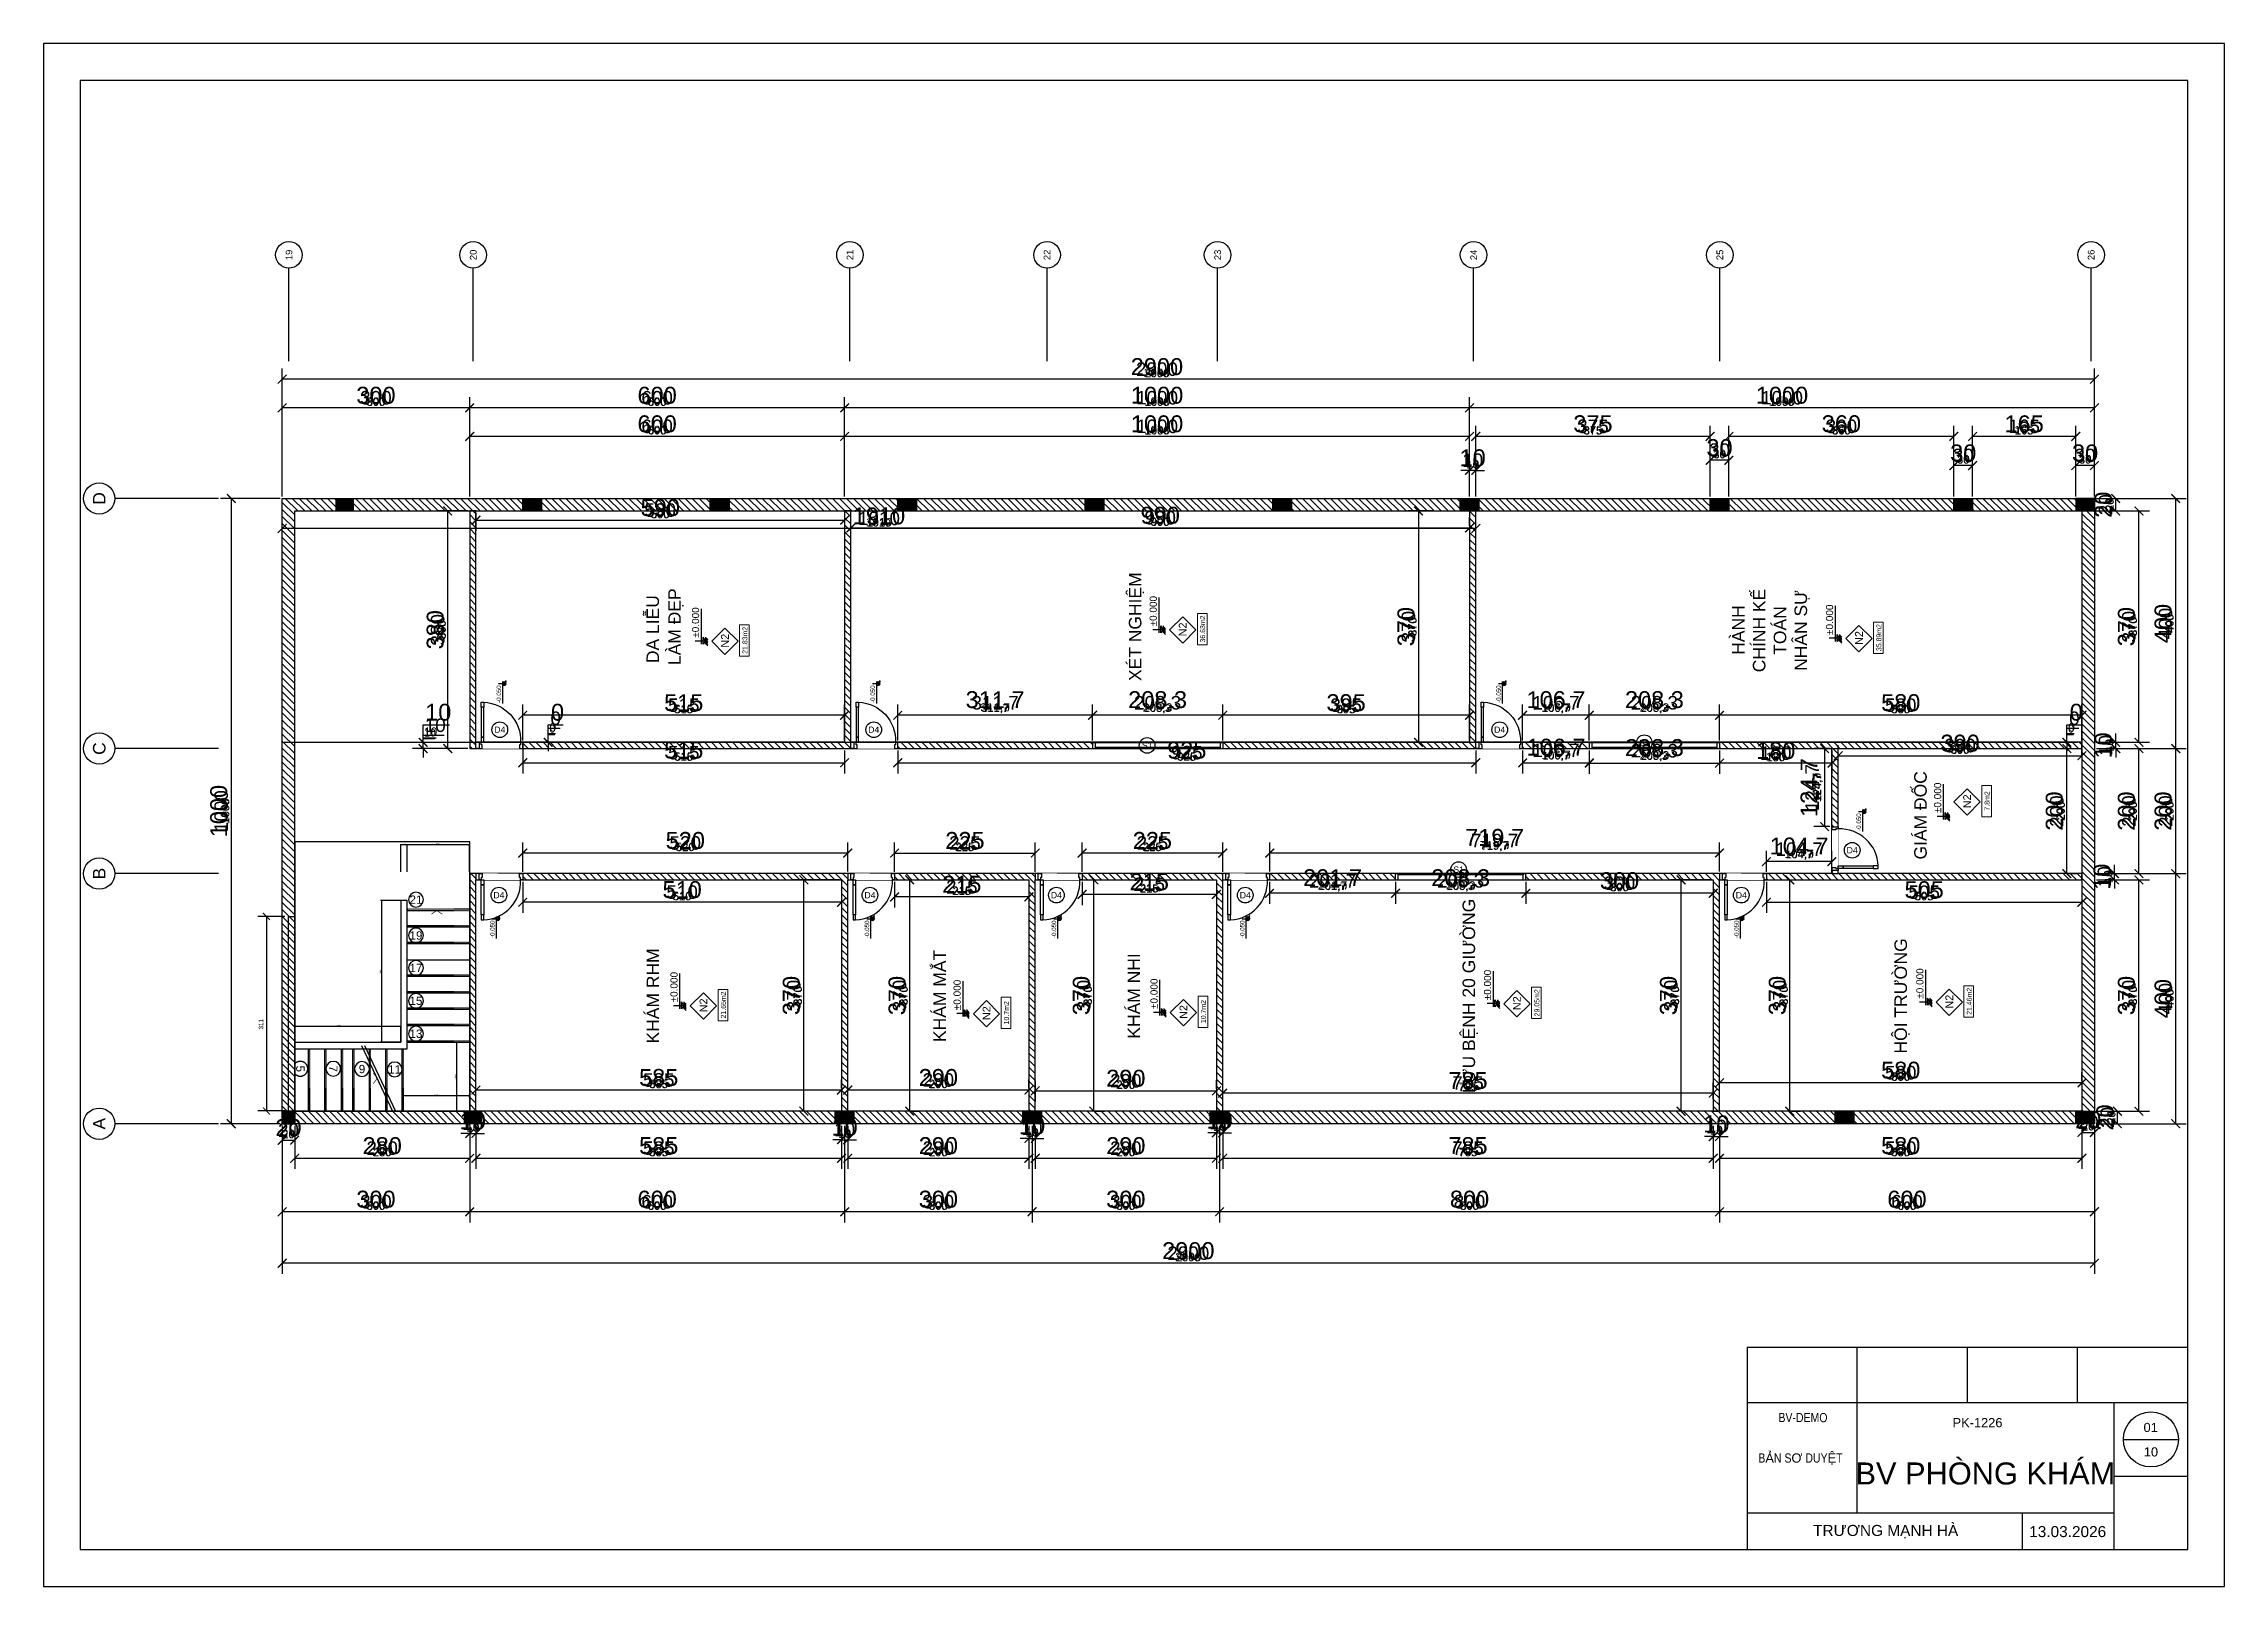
# Model space of a CAD drawing. Header units: millimetres. Extents: x -26398 to 135532, y -376633 to 43268.
# Drawn here: x 15398 to 18888, y -359421 to -356953 of the extents above; entities that cross this region are included whole.
import ezdxf
from ezdxf.enums import TextEntityAlignment as Align
from ezdxf.xclip import XClip

# ---------------------------------------------------------------- set-up
doc = ezdxf.new("R2010")
doc.units = ezdxf.units.MM
doc.linetypes.add('HIDDEN', pattern=[0.375, 0.25, -0.125])
for name, color, linetype in [('0 @ 10', 7, 'Continuous'), ('0 @ 4.5', 7, 'Continuous'), ('0 @ 5', 7, 'Continuous'), ('0 @ 8', 7, 'Continuous'), ('A-Door', 150, 'Continuous'), ('A2-NETCAT 3B', 7, 'Continuous'), ('A3-NETTHAY', 4, 'Continuous'), ('A5-KICHTHUOC', 251, 'Continuous'), ('A7-NETKHUAT', 252, 'HIDDEN'), ('cửa', 152, 'Continuous'), ('DIM', 7, 'Continuous'), ('DIM @ 10', 7, 'Continuous'), ('DIM @ 4.5', 7, 'Continuous'), ('DIM @ 5', 7, 'Continuous'), ('DIM @ 8', 7, 'Continuous'), ('GHICHU', 40, 'Continuous'), ('NT', 1, 'Continuous'), ('TƯỜNG', 52, 'Continuous')]:
    doc.layers.add(name, color=color, linetype=linetype)
doc.layers.add('A6-GHICHU', color=147, linetype='Continuous', lineweight=20)
doc.styles.add('GHICHU35', font='', dxfattribs={"width": 0.9, "height": 350})
doc.styles.get("Standard").update_dxf_attribs({"font": 'arial.ttf'})
doc.styles.add('TUANH', font='')
doc.styles.add('VHELVEN', font='')
doc.styles.get('GHICHU35').set_extended_font_data('VNI-Helve')
doc.styles.get('TUANH').set_extended_font_data('VNI-Helve-Condense', bold=True)
doc.styles.get('VHELVEN').set_extended_font_data('VNI-Helve')
doc.dimstyles.new('SCALE dimmatbang', dxfattribs={"dimscale": 70, "dimtxt": 2.7, "dimasz": 1.4, "dimexe": 1.7, "dimexo": 0.7, "dimtad": 1, "dimtoh": 1, "dimdec": 1, "dimtxsty": 'Standard', "dimblk": 'ARCHTICK', "dimcen": 2.5, "dimclrd": 1, "dimclre": 256, "dimadec": 0, "dimazin": 0, "dimtfac": 1, "dimtdec": 1, "dimtmove": 0, "dimatfit": 3, "dimfxl": 1, "dimarcsym": 0})
pattern_1 = [(135, (13712.819, -369068.479), (-5.61266, -5.61266), [])]

msp = doc.modelspace()

# ---------------------------------------------------------------- texts
for s, p in [('LÀM ĐẸP', (16407.49, -357886.07)), ('XÉT NGHIỆM', (17144.5, -357886.07)), ('DA LIỄU ', (16372.52, -357886.07)), ('GIÁM ĐỐC', (18401.2, -358187.77)), ('LƯU BỆNH 20 GIƯỜNG', (17678.48, -358476.63)), ('HỘI TRƯỜNG', (18369.6, -358476.63)), ('KHÁM RHM', (16372.8, -358476.63)), ('KHÁM MẮT', (16831.71, -358476.63)), ('KHÁM NHI', (17142.35, -358476.63))]:
    msp.add_text(s, height=20, rotation=90).set_placement(p, align=Align.MIDDLE_CENTER)
at = {"insert": (18099.7, -357968.14), "char_height": 20, "attachment_point": 1, "rotation": 90}
msp.add_mtext_dynamic_manual_height_columns('\\pi37.15431;{\\fArial|b0|i0|c163|p34;HÀNH \\P\\pi9.18705;CHÍNH KẾ \\P\\pi37.16113;TOÁN \\P\\pi11.41079;NHÂN SỰ}', width=148.988, gutter_width=100, heights=[0], dxfattribs=at)
at = {"layer": 'A6-GHICHU', "ltscale": 0.5, "attachment_point": 5, "rotation": 90, "style": 'TUANH'}
for s, insert, char_height in [('{\\fArial|b0|i0|c163|p34;36\\fArial|b0|i0|c0|p34;.\\fArial|b0|i0|c163|p34;63\\fArial|b0|i0|c0|p34;m2}', (17252.57, -357889.73), 7.9559), ('{\\fArial|b0|i0|c0|p34;N2}', (16488.15, -357908.46), 12.3835), ('{\\fArial|b0|i0|c163|p34;21\\fArial|b0|i0|c0|p34;.\\fArial|b0|i0|c163|p34;83\\fArial|b0|i0|c0|p34;m2}', (16520.13, -357907.84), 7.9559), ('{\\fArial|b0|i0|c0|p34;N2}', (17220.6, -357890.35), 12.3835), ('{\\fArial|b0|i0|c0|p34;N2}', (18302.8, -357904.09), 12.3835), ('{\\fArial|b0|i0|c163|p34;35.\\fArial|b0|i0|c0|p34;89m2}', (18334.77, -357903.47), 7.9559), ('{\\fArial|b0|i0|c0|p34;N2}', (18475.8, -358165.35), 12.3835), ('{\\fArial|b0|i0|c0|p34;7.8m2}', (18507.77, -358164.74), 7.9559), ('{\\fArial|b0|i0|c0|p34;N\\fArial|b0|i0|c163|p34;2}', (16453.69, -358491.7), 12.3835), ('{\\fArial|b0|i0|c163|p34;21\\fArial|b0|i0|c0|p34;.\\fArial|b0|i0|c163|p34;6\\fArial|b0|i0|c0|p34;5m2}', (16485.66, -358491.08), 7.9559), ('{\\fArial|b0|i0|c0|p34;N\\fArial|b0|i0|c163|p34;2}', (16906.65, -358504.18), 12.3835), ('{\\fArial|b0|i0|c0|p34;10.7m2}', (16938.63, -358503.56), 7.9559), ('{\\fArial|b0|i0|c0|p34;N\\fArial|b0|i0|c163|p34;2}', (17221.79, -358502.3), 12.3835), ('{\\fArial|b0|i0|c0|p34;10.7m2}', (17253.77, -358501.68), 7.9559), ('{\\fArial|b0|i0|c0|p34;N\\fArial|b0|i0|c163|p34;2}', (17755.48, -358488.28), 12.3835), ('{\\fArial|b0|i0|c163|p34;29\\fArial|b0|i0|c0|p34;.\\fArial|b0|i0|c163|p34;0\\fArial|b0|i0|c0|p34;5m2}', (17787.46, -358487.66), 7.9559), ('{\\fArial|b0|i0|c0|p34;N\\fArial|b0|i0|c163|p34;2}', (18447.34, -358485.84), 12.3835), ('{\\fArial|b0|i0|c0|p34;21.46m2}', (18479.32, -358485.22), 7.9559)]:
    msp.add_mtext(s, dxfattribs=dict(at, insert=insert, char_height=char_height))
at = {"layer": 'DIM', "color": 2}
for s, p in [('19', (15790.42, -357291.38)), ('20', (16085.28, -357291.38)), ('21', (16688.16, -357291.38)), ('22', (17003.55, -357291.38)), ('23', (17276.45, -357291.38)), ('24', (17686.12, -357291.38)), ('25', (18080.19, -357291.38)), ('26', (18674.38, -357291.38))]:
    msp.add_text(s, height=10.77, rotation=90, dxfattribs=at).set_placement(p, align=Align.MIDDLE_CENTER)
at = {"layer": 'TƯỜNG'}
for s, p in [('D', (15486.81, -357681)), ('C', (15486.81, -358081)), ('B', (15486.81, -358281)), ('A', (15486.81, -358681))]:
    msp.add_text(s, height=20, rotation=90, dxfattribs=at).set_placement(p, align=Align.MIDDLE_CENTER)

# ---------------------------------------------------------------- blocks, each defined once
blk = doc.blocks.new('khung ten a2')
for p, q in [((-13000, 6500), (-13000, 1000)), ((-1000, 6500), (-13000, 6500)), ((-10000, 5000), (-10000, 6500)), ((-7000, 5000), (-7000, 6500)), ((-4000, 5000), (-4000, 6500)), ((-1000, 5000), (-13000, 5000)), ((-10000, 2000), (-10000, 5000)), ((-3000, 1000), (-3000, 5000)), ((-2750, 4000), (-1250, 4000)), ((-3000, 3000), (-1000, 3000)), ((-13000, 2000), (-3000, 2000)), ((-5500, 1000), (-5500, 2000))]:
    blk.add_line(p, q)
blk.add_lwpolyline([(-1000, 1000), (-1000, 41000), (-58400, 41000), (-58400, 1000)], close=True)
blk.add_circle((-2000, 4000), 750)
at = {"layer": 'DEFPOINTS', "color": 252}
blk.add_lwpolyline([(0, 0), (0, 42000), (-59400, 42000), (-59400, 0)], close=True, dxfattribs=at)
at = {"layer": 'A6-GHICHU', "ltscale": 0.5, "attachment_point": 5, "style": 'TUANH'}
for s, insert, char_height in [('{\\fArial Narrow|b0|i0|c0|p34;BV-DEMO}', (-11479, 4594), 250), ('{\\fArial|b0|i0|c163|p34;PK-1226}', (-6724, 4456), 250), ('{\\fArial|b0|i0|c163|p34;01}', (-2008, 4325), 250), ('{\\fArial Narrow|b0|i0|c0|p34;B\\fArial|b0|i0|c163|p34;Ả\\fArial Narrow|b0|i0|c0|p34;N S\\fArial|b0|i0|c163|p34;Ơ\\fArial Narrow|b0|i0|c0|p34; DUY\\fArial|b0|i0|c163|p34;Ệ\\fArial Narrow|b0|i0|c0|p34;T}', (-11547, 3467), 250), ('{\\fArial|b0|i0|c163|p34;10}', (-2000, 3659), 250), ('{\\fArial|b0|i0|c163|p34;BV PHÒNG KHÁM}', (-6510, 3069), 600), ('{\\fArial|b0|i0|c163|p34;TRƯƠNG MẠNH HÀ}', (-9226, 1489), 300)]:
    blk.add_mtext(s, dxfattribs=dict(at, insert=insert, char_height=char_height))
at = {"layer": 'A6-GHICHU', "ltscale": 0.5, "insert": (-4268, 1489), "char_height": 300, "width": 2066.23, "attachment_point": 5, "style": 'TUANH'}
blk.add_mtext('{\\fArial|b0|i0|c163|p34;1\\fArial|b0|i0|c0|p34;3\\fArial|b0|i0|c163|p34;.03.2026}', dxfattribs=at)
blk = doc.blocks.new('*X6945')
at = {"color": 0}
for p, q in [((30550, 32250), (30750, 32450)), ((30550, 32251), (30749, 32450)), ((30550, 32253), (30747, 32450)), ((30550, 32254), (30746, 32450)), ((30550, 32256), (30744, 32450)), ((30550, 32257), (30743, 32450)), ((30550, 32258), (30742, 32450)), ((30550, 32260), (30740, 32450)), ((30550, 32261), (30739, 32450)), ((30550, 32263), (30737, 32450)), ((30550, 32264), (30736, 32450)), ((30550, 32266), (30734, 32450)), ((30550, 32267), (30733, 32450)), ((30550, 32268), (30732, 32450)), ((30550, 32270), (30730, 32450)), ((30550, 32271), (30729, 32450)), ((30550, 32273), (30727, 32450)), ((30550, 32274), (30726, 32450)), ((30550, 32275), (30725, 32450)), ((30550, 32277), (30723, 32450)), ((30550, 32278), (30722, 32450)), ((30550, 32280), (30720, 32450)), ((30550, 32281), (30719, 32450)), ((30550, 32283), (30717, 32450)), ((30550, 32284), (30716, 32450)), ((30550, 32285), (30715, 32450)), ((30550, 32287), (30713, 32450)), ((30550, 32288), (30712, 32450)), ((30550, 32290), (30710, 32450)), ((30550, 32291), (30709, 32450)), ((30550, 32292), (30708, 32450)), ((30550, 32294), (30706, 32450)), ((30550, 32295), (30705, 32450)), ((30550, 32297), (30703, 32450)), ((30550, 32298), (30702, 32450)), ((30550, 32299), (30701, 32450)), ((30550, 32301), (30699, 32450)), ((30550, 32302), (30698, 32450)), ((30550, 32304), (30696, 32450)), ((30550, 32305), (30695, 32450)), ((30550, 32307), (30693, 32450)), ((30550, 32308), (30692, 32450)), ((30550, 32309), (30691, 32450)), ((30550, 32311), (30689, 32450)), ((30550, 32312), (30688, 32450)), ((30550, 32314), (30686, 32450)), ((30550, 32315), (30685, 32450)), ((30550, 32316), (30684, 32450)), ((30550, 32318), (30682, 32450)), ((30550, 32319), (30681, 32450)), ((30550, 32321), (30679, 32450)), ((30550, 32322), (30678, 32450)), ((30550, 32324), (30676, 32450)), ((30550, 32325), (30675, 32450)), ((30550, 32326), (30674, 32450)), ((30550, 32328), (30672, 32450)), ((30550, 32329), (30671, 32450)), ((30550, 32331), (30669, 32450)), ((30550, 32332), (30668, 32450)), ((30550, 32333), (30667, 32450)), ((30550, 32335), (30665, 32450)), ((30550, 32336), (30664, 32450)), ((30550, 32338), (30662, 32450)), ((30550, 32339), (30661, 32450)), ((30550, 32341), (30659, 32450)), ((30550, 32342), (30658, 32450)), ((30550, 32343), (30657, 32450)), ((30550, 32345), (30655, 32450)), ((30550, 32346), (30654, 32450)), ((30550, 32348), (30652, 32450)), ((30550, 32349), (30651, 32450)), ((30550, 32350), (30650, 32450)), ((30550, 32352), (30648, 32450)), ((30550, 32353), (30647, 32450)), ((30550, 32355), (30645, 32450)), ((30550, 32356), (30644, 32450)), ((30550, 32357), (30643, 32450)), ((30550, 32359), (30641, 32450)), ((30550, 32360), (30640, 32450)), ((30550, 32362), (30638, 32450)), ((30550, 32363), (30637, 32450)), ((30550, 32365), (30635, 32450)), ((30550, 32366), (30634, 32450)), ((30550, 32367), (30633, 32450)), ((30550, 32369), (30631, 32450)), ((30550, 32370), (30630, 32450)), ((30550, 32372), (30628, 32450)), ((30550, 32373), (30627, 32450)), ((30550, 32374), (30626, 32450)), ((30550, 32376), (30624, 32450)), ((30550, 32377), (30623, 32450)), ((30550, 32379), (30621, 32450)), ((30550, 32380), (30620, 32450)), ((30550, 32382), (30618, 32450)), ((30550, 32383), (30617, 32450)), ((30550, 32384), (30616, 32450)), ((30550, 32386), (30614, 32450)), ((30550, 32387), (30613, 32450)), ((30550, 32389), (30611, 32450)), ((30550, 32390), (30610, 32450)), ((30550, 32391), (30609, 32450)), ((30550, 32393), (30607, 32450)), ((30550, 32394), (30606, 32450)), ((30550, 32396), (30604, 32450)), ((30550, 32397), (30603, 32450)), ((30550, 32398), (30602, 32450)), ((30550, 32400), (30600, 32450)), ((30550, 32401), (30599, 32450)), ((30550, 32403), (30597, 32450)), ((30550, 32404), (30596, 32450)), ((30550, 32406), (30594, 32450)), ((30550, 32407), (30593, 32450)), ((30550, 32408), (30592, 32450)), ((30550, 32410), (30590, 32450)), ((30550, 32411), (30589, 32450)), ((30550, 32413), (30587, 32450)), ((30550, 32414), (30586, 32450)), ((30550, 32415), (30585, 32450)), ((30550, 32417), (30583, 32450)), ((30550, 32418), (30582, 32450)), ((30550, 32420), (30580, 32450)), ((30550, 32421), (30579, 32450)), ((30550, 32423), (30577, 32450)), ((30550, 32424), (30576, 32450)), ((30550, 32425), (30575, 32450)), ((30550, 32427), (30573, 32450)), ((30550, 32428), (30572, 32450)), ((30550, 32430), (30570, 32450)), ((30550, 32431), (30569, 32450)), ((30550, 32432), (30568, 32450)), ((30550, 32434), (30566, 32450)), ((30550, 32435), (30565, 32450)), ((30550, 32437), (30563, 32450)), ((30550, 32438), (30562, 32450)), ((30550, 32440), (30560, 32450)), ((30550, 32441), (30559, 32450)), ((30550, 32442), (30558, 32450)), ((30550, 32444), (30556, 32450)), ((30550, 32445), (30555, 32450)), ((30550, 32447), (30553, 32450)), ((30550, 32448), (30552, 32450)), ((30550, 32449), (30551, 32450)), ((30551, 32250), (30750, 32449)), ((30553, 32250), (30750, 32447)), ((30554, 32250), (30750, 32446)), ((30556, 32250), (30750, 32444)), ((30557, 32250), (30750, 32443)), ((30558, 32250), (30750, 32442)), ((30560, 32250), (30750, 32440)), ((30561, 32250), (30750, 32439)), ((30563, 32250), (30750, 32437)), ((30564, 32250), (30750, 32436)), ((30566, 32250), (30750, 32434)), ((30567, 32250), (30750, 32433)), ((30568, 32250), (30750, 32432)), ((30570, 32250), (30750, 32430)), ((30571, 32250), (30750, 32429)), ((30573, 32250), (30750, 32427)), ((30574, 32250), (30750, 32426)), ((30575, 32250), (30750, 32425)), ((30577, 32250), (30750, 32423)), ((30578, 32250), (30750, 32422)), ((30580, 32250), (30750, 32420)), ((30581, 32250), (30750, 32419)), ((30583, 32250), (30750, 32417)), ((30584, 32250), (30750, 32416)), ((30585, 32250), (30750, 32415)), ((30587, 32250), (30750, 32413)), ((30588, 32250), (30750, 32412)), ((30590, 32250), (30750, 32410)), ((30591, 32250), (30750, 32409)), ((30592, 32250), (30750, 32408)), ((30594, 32250), (30750, 32406)), ((30595, 32250), (30750, 32405)), ((30597, 32250), (30750, 32403)), ((30598, 32250), (30750, 32402)), ((30599, 32250), (30750, 32401)), ((30601, 32250), (30750, 32399)), ((30602, 32250), (30750, 32398)), ((30604, 32250), (30750, 32396)), ((30605, 32250), (30750, 32395)), ((30607, 32250), (30750, 32393)), ((30608, 32250), (30750, 32392)), ((30609, 32250), (30750, 32391)), ((30611, 32250), (30750, 32389)), ((30612, 32250), (30750, 32388)), ((30614, 32250), (30750, 32386)), ((30615, 32250), (30750, 32385)), ((30616, 32250), (30750, 32384)), ((30618, 32250), (30750, 32382)), ((30619, 32250), (30750, 32381)), ((30621, 32250), (30750, 32379)), ((30622, 32250), (30750, 32378)), ((30624, 32250), (30750, 32376)), ((30625, 32250), (30750, 32375)), ((30626, 32250), (30750, 32374)), ((30628, 32250), (30750, 32372)), ((30629, 32250), (30750, 32371)), ((30631, 32250), (30750, 32369)), ((30632, 32250), (30750, 32368)), ((30633, 32250), (30750, 32367)), ((30635, 32250), (30750, 32365)), ((30636, 32250), (30750, 32364)), ((30638, 32250), (30750, 32362)), ((30639, 32250), (30750, 32361)), ((30641, 32250), (30750, 32359)), ((30642, 32250), (30750, 32358)), ((30643, 32250), (30750, 32357)), ((30645, 32250), (30750, 32355)), ((30646, 32250), (30750, 32354)), ((30648, 32250), (30750, 32352)), ((30649, 32250), (30750, 32351)), ((30650, 32250), (30750, 32350)), ((30652, 32250), (30750, 32348)), ((30653, 32250), (30750, 32347)), ((30655, 32250), (30750, 32345)), ((30656, 32250), (30750, 32344)), ((30657, 32250), (30750, 32343)), ((30659, 32250), (30750, 32341)), ((30660, 32250), (30750, 32340)), ((30662, 32250), (30750, 32338)), ((30663, 32250), (30750, 32337)), ((30665, 32250), (30750, 32335)), ((30666, 32250), (30750, 32334)), ((30667, 32250), (30750, 32333)), ((30669, 32250), (30750, 32331)), ((30670, 32250), (30750, 32330)), ((30672, 32250), (30750, 32328)), ((30673, 32250), (30750, 32327)), ((30674, 32250), (30750, 32326)), ((30676, 32250), (30750, 32324)), ((30677, 32250), (30750, 32323)), ((30679, 32250), (30750, 32321)), ((30680, 32250), (30750, 32320)), ((30682, 32250), (30750, 32318)), ((30683, 32250), (30750, 32317)), ((30684, 32250), (30750, 32316)), ((30686, 32250), (30750, 32314)), ((30687, 32250), (30750, 32313)), ((30689, 32250), (30750, 32311)), ((30690, 32250), (30750, 32310)), ((30691, 32250), (30750, 32309)), ((30693, 32250), (30750, 32307)), ((30694, 32250), (30750, 32306)), ((30696, 32250), (30750, 32304)), ((30697, 32250), (30750, 32303)), ((30698, 32250), (30750, 32302)), ((30700, 32250), (30750, 32300)), ((30701, 32250), (30750, 32299)), ((30703, 32250), (30750, 32297)), ((30704, 32250), (30750, 32296)), ((30706, 32250), (30750, 32294)), ((30707, 32250), (30750, 32293)), ((30708, 32250), (30750, 32292)), ((30710, 32250), (30750, 32290)), ((30711, 32250), (30750, 32289)), ((30713, 32250), (30750, 32287)), ((30714, 32250), (30750, 32286)), ((30715, 32250), (30750, 32285)), ((30717, 32250), (30750, 32283)), ((30718, 32250), (30750, 32282)), ((30720, 32250), (30750, 32280)), ((30721, 32250), (30750, 32279)), ((30723, 32250), (30750, 32277)), ((30724, 32250), (30750, 32276)), ((30725, 32250), (30750, 32275)), ((30727, 32250), (30750, 32273)), ((30728, 32250), (30750, 32272)), ((30730, 32250), (30750, 32270)), ((30731, 32250), (30750, 32269)), ((30732, 32250), (30750, 32268)), ((30734, 32250), (30750, 32266)), ((30735, 32250), (30750, 32265)), ((30737, 32250), (30750, 32263)), ((30738, 32250), (30750, 32262)), ((30740, 32250), (30750, 32260)), ((30741, 32250), (30750, 32259)), ((30742, 32250), (30750, 32258)), ((30744, 32250), (30750, 32256)), ((30745, 32250), (30750, 32255)), ((30747, 32250), (30750, 32253)), ((30748, 32250), (30750, 32252)), ((30749, 32250), (30750, 32251))]:
    blk.add_line(p, q, dxfattribs=at)
blk = doc.blocks.new('*U6944')
at = {"color": 0}
for p, q in [((0, 0), (0, 200)), ((0, 200), (200, 200)), ((200, 0), (0, 0)), ((200, 200), (200, 0))]:
    blk.add_line(p, q, dxfattribs=at)
blk = doc.blocks.new('*U6946')
blk.add_blockref('*X6945', (-30550, -32250))
at = {"color": 0}
blk.add_blockref('*U6944', (0, 0), dxfattribs=at)
blk = doc.blocks.new('A$C7DB75F4D')
at = {"layer": 'A-Door'}
for points in [[(625, 740), (625, 660), (665, 660), (665, 740)], [(625, 180), (625, 660), (665, 660), (665, 180)], [(35, 100), (35, 60), (50, 60), (50, 50), (50, 0), (0, 0), (0, 100)], [(625, 100), (625, 180), (665, 180), (665, 100)], [(665, 100), (700, 100), (700, 0), (650, 0), (650, 50), (650, 60), (665, 60)]]:
    blk.add_lwpolyline(points, close=True, dxfattribs=at)
at = {"layer": 'NT', "color": 1}
blk.add_arc((650, 125), 616, 92.3278, 182.3278, dxfattribs=at)
blk = doc.blocks.new('CUA (D4)')
blk.add_wipeout([(111640, -24571), (111641, -25321), (111743, -25321), (111743, -24571)]).dxf.layer = 'TƯỜNG'
blk.add_lwpolyline([(111743, -24571), (111743, -24621), (111643, -24621), (111643, -24571)], close=True)
at = {"layer": 'cửa', "xscale": -1, "rotation": 270}
blk.add_blockref('A$C7DB75F4D', (111643, -25321), dxfattribs=at)
blk = doc.blocks.new('1-cote nen')
for p, q in [((-91, 102), (828, 102)), ((-2, 0), (-91, 63)), ((-91, 63), (88, 63)), ((90, 0), (-91, 0)), ((-2, 267), (-2, 0)), ((-2, 0), (88, 63)), ((-137, -60), (-77, 0)), ((-99, -60), (-39, 0)), ((-60, -60), (0, 0)), ((-21, -60), (39, 0)), ((17, -60), (77, 0))]:
    blk.add_line(p, q)
at = {"ltscale": 50, "style": 'GHICHU35', "width": 0.9}
blk.add_attdef('%%P0.000', (75, 164), '', height=187, dxfattribs=at)
blk = doc.blocks.new('s1')
blk.add_wipeout([(90169, -108046), (90169, -108146), (92252, -108146), (92252, -108046)]).dxf.layer = 'TƯỜNG'
for p, q in [((90169, -108046), (92252, -108046)), ((90169, -108146), (90169, -108046)), ((90169, -108146), (92252, -108146)), ((90210, -108146), (90210, -108046)), ((92210, -108146), (92210, -108046)), ((92252, -108146), (92252, -108046))]:
    blk.add_line(p, q)
at = {"color": 4}
blk.add_lwpolyline([(90210, -108061), (92210, -108061), (92210, -108066), (90210, -108066)], close=True, dxfattribs=at)
blk = doc.blocks.new('_ArchTick')
at = {"color": 0, "linetype": 'ByBlock', "const_width": 0.15}
blk.add_lwpolyline([(-0.5, -0.5), (0.5, 0.5)], dxfattribs=at)
blk = doc.blocks.new('*D8628')
at = {"lineweight": -2, "transparency": 16777216}
for p, q in [((15779.6, -358684.2), (15779.6, -358715.1)), ((15799.6, -358684.2), (15799.6, -358715.1))]:
    blk.add_line(p, q, dxfattribs=at)
at = {"color": 1, "lineweight": -2, "transparency": 16777216}
blk.add_line((15779.6, -358707.4), (15799.6, -358707.4), dxfattribs=at)
at = {"layer": 'DEFPOINTS', "color": 0, "transparency": 16777216}
for p in [(15779.6, -358681), (15799.6, -358681), (15799.6, -358707.4)]:
    blk.add_point(p, dxfattribs=at)
at = {"color": 1, "lineweight": -2, "transparency": 16777216, "xscale": 6.3, "yscale": 6.3, "zscale": 6.3, "rotation": 180}
blk.add_blockref('_ArchTick', (15779.6, -358707.4), dxfattribs=at)
at = {"color": 1, "lineweight": -2, "transparency": 16777216, "xscale": 6.3, "yscale": 6.3, "zscale": 6.3}
blk.add_blockref('_ArchTick', (15799.6, -358707.4), dxfattribs=at)
at = {"color": 0, "transparency": 16777216, "insert": (15789.6, -358698.4), "char_height": 12.15, "attachment_point": 5}
blk.add_mtext('20', dxfattribs=at)
blk = doc.blocks.new('*D8629')
at = {"lineweight": -2, "transparency": 16777216}
for p, q in [((15779.6, -358688), (15779.6, -358724.4)), ((15799.6, -358688), (15799.6, -358724.4))]:
    blk.add_line(p, q, dxfattribs=at)
at = {"color": 1, "lineweight": -2, "transparency": 16777216}
blk.add_line((15779.6, -358707.4), (15799.6, -358707.4), dxfattribs=at)
at = {"layer": 'DEFPOINTS', "color": 0, "transparency": 16777216}
for p in [(15779.6, -358681), (15799.6, -358681), (15799.6, -358707.4)]:
    blk.add_point(p, dxfattribs=at)
at = {"color": 1, "lineweight": -2, "transparency": 16777216, "xscale": 14, "yscale": 14, "zscale": 14, "rotation": 180}
blk.add_blockref('_ArchTick', (15779.6, -358707.4), dxfattribs=at)
at = {"color": 1, "lineweight": -2, "transparency": 16777216, "xscale": 14, "yscale": 14, "zscale": 14}
blk.add_blockref('_ArchTick', (15799.6, -358707.4), dxfattribs=at)
at = {"color": 0, "transparency": 16777216, "insert": (15789.6, -358687.4), "char_height": 27, "attachment_point": 5}
blk.add_mtext('20', dxfattribs=at)
blk = doc.blocks.new('*D8630')
at = {"lineweight": -2, "transparency": 16777216}
for p, q in [((15779.6, -358686.6), (15779.6, -358721)), ((15799.6, -358686.6), (15799.6, -358721))]:
    blk.add_line(p, q, dxfattribs=at)
at = {"color": 1, "lineweight": -2, "transparency": 16777216}
blk.add_line((15779.6, -358707.4), (15799.6, -358707.4), dxfattribs=at)
at = {"layer": 'DEFPOINTS', "color": 0, "transparency": 16777216}
for p in [(15779.6, -358681), (15799.6, -358681), (15799.6, -358707.4)]:
    blk.add_point(p, dxfattribs=at)
at = {"color": 1, "lineweight": -2, "transparency": 16777216, "xscale": 11.2, "yscale": 11.2, "zscale": 11.2, "rotation": 180}
blk.add_blockref('_ArchTick', (15779.6, -358707.4), dxfattribs=at)
at = {"color": 1, "lineweight": -2, "transparency": 16777216, "xscale": 11.2, "yscale": 11.2, "zscale": 11.2}
blk.add_blockref('_ArchTick', (15799.6, -358707.4), dxfattribs=at)
at = {"color": 0, "transparency": 16777216, "insert": (15789.6, -358691.4), "char_height": 21.6, "attachment_point": 5}
blk.add_mtext('20', dxfattribs=at)
blk = doc.blocks.new('*D8631')
at = {"lineweight": -2, "transparency": 16777216}
for p, q in [((15779.6, -358684.5), (15779.6, -358715.9)), ((15799.6, -358684.5), (15799.6, -358715.9))]:
    blk.add_line(p, q, dxfattribs=at)
at = {"color": 1, "lineweight": -2, "transparency": 16777216}
blk.add_line((15779.6, -358707.4), (15799.6, -358707.4), dxfattribs=at)
at = {"layer": 'DEFPOINTS', "color": 0, "transparency": 16777216}
for p in [(15779.6, -358681), (15799.6, -358681), (15799.6, -358707.4)]:
    blk.add_point(p, dxfattribs=at)
at = {"color": 1, "lineweight": -2, "transparency": 16777216, "xscale": 7, "yscale": 7, "zscale": 7, "rotation": 180}
blk.add_blockref('_ArchTick', (15779.6, -358707.4), dxfattribs=at)
at = {"color": 1, "lineweight": -2, "transparency": 16777216, "xscale": 7, "yscale": 7, "zscale": 7}
blk.add_blockref('_ArchTick', (15799.6, -358707.4), dxfattribs=at)
at = {"color": 0, "transparency": 16777216, "insert": (15789.6, -358697.4), "char_height": 13.5, "attachment_point": 5}
blk.add_mtext('20', dxfattribs=at)
blk = doc.blocks.new('*D8632')
at = {"layer": 'DEFPOINTS', "color": 0, "transparency": 16777216}
for p in [(15799.6, -358681), (16079.6, -358681), (16079.6, -358736.3)]:
    blk.add_point(p, dxfattribs=at)
at = {"layer": 'DIM', "lineweight": -2, "transparency": 16777216}
for p, q in [((15799.6, -358684.2), (15799.6, -358743.9)), ((16079.6, -358684.2), (16079.6, -358743.9))]:
    blk.add_line(p, q, dxfattribs=at)
at = {"layer": 'DIM', "color": 1, "lineweight": -2, "transparency": 16777216}
blk.add_line((15799.6, -358736.3), (16079.6, -358736.3), dxfattribs=at)
at = {"layer": 'DIM', "color": 1, "lineweight": -2, "transparency": 16777216, "xscale": 6.3, "yscale": 6.3, "zscale": 6.3, "rotation": 180}
blk.add_blockref('_ArchTick', (15799.6, -358736.3), dxfattribs=at)
at = {"layer": 'DIM', "color": 1, "lineweight": -2, "transparency": 16777216, "xscale": 6.3, "yscale": 6.3, "zscale": 6.3}
blk.add_blockref('_ArchTick', (16079.6, -358736.3), dxfattribs=at)
at = {"layer": 'DIM', "color": 0, "transparency": 16777216, "insert": (15939.6, -358727.2), "char_height": 12.15, "attachment_point": 5}
blk.add_mtext('280', dxfattribs=at)
blk = doc.blocks.new('*D8633')
at = {"layer": 'DEFPOINTS', "color": 0, "transparency": 16777216}
for p in [(15799.6, -358681), (16079.6, -358681), (16079.6, -358736.3)]:
    blk.add_point(p, dxfattribs=at)
at = {"layer": 'DIM', "lineweight": -2, "transparency": 16777216}
for p, q in [((15799.6, -358688), (15799.6, -358753.3)), ((16079.6, -358688), (16079.6, -358753.3))]:
    blk.add_line(p, q, dxfattribs=at)
at = {"layer": 'DIM', "color": 1, "lineweight": -2, "transparency": 16777216}
blk.add_line((15799.6, -358736.3), (16079.6, -358736.3), dxfattribs=at)
at = {"layer": 'DIM', "color": 1, "lineweight": -2, "transparency": 16777216, "xscale": 14, "yscale": 14, "zscale": 14, "rotation": 180}
blk.add_blockref('_ArchTick', (15799.6, -358736.3), dxfattribs=at)
at = {"layer": 'DIM', "color": 1, "lineweight": -2, "transparency": 16777216, "xscale": 14, "yscale": 14, "zscale": 14}
blk.add_blockref('_ArchTick', (16079.6, -358736.3), dxfattribs=at)
at = {"layer": 'DIM', "color": 0, "transparency": 16777216, "insert": (15939.6, -358716.2), "char_height": 27, "attachment_point": 5}
blk.add_mtext('280', dxfattribs=at)
blk = doc.blocks.new('*D8634')
at = {"layer": 'DEFPOINTS', "color": 0, "transparency": 16777216}
for p in [(15799.6, -358681), (16079.6, -358681), (16079.6, -358736.3)]:
    blk.add_point(p, dxfattribs=at)
at = {"layer": 'DIM', "lineweight": -2, "transparency": 16777216}
for p, q in [((15799.6, -358686.6), (15799.6, -358749.9)), ((16079.6, -358686.6), (16079.6, -358749.9))]:
    blk.add_line(p, q, dxfattribs=at)
at = {"layer": 'DIM', "color": 1, "lineweight": -2, "transparency": 16777216}
blk.add_line((15799.6, -358736.3), (16079.6, -358736.3), dxfattribs=at)
at = {"layer": 'DIM', "color": 1, "lineweight": -2, "transparency": 16777216, "xscale": 11.2, "yscale": 11.2, "zscale": 11.2, "rotation": 180}
blk.add_blockref('_ArchTick', (15799.6, -358736.3), dxfattribs=at)
at = {"layer": 'DIM', "color": 1, "lineweight": -2, "transparency": 16777216, "xscale": 11.2, "yscale": 11.2, "zscale": 11.2}
blk.add_blockref('_ArchTick', (16079.6, -358736.3), dxfattribs=at)
at = {"layer": 'DIM', "color": 0, "transparency": 16777216, "insert": (15939.6, -358720.2), "char_height": 21.6, "attachment_point": 5}
blk.add_mtext('280', dxfattribs=at)
blk = doc.blocks.new('*D8635')
at = {"layer": 'DEFPOINTS', "color": 0, "transparency": 16777216}
for p in [(15799.6, -358681), (16079.6, -358681), (16079.6, -358736.3)]:
    blk.add_point(p, dxfattribs=at)
at = {"layer": 'DIM', "lineweight": -2, "transparency": 16777216}
for p, q in [((15799.6, -358684.5), (15799.6, -358744.8)), ((16079.6, -358684.5), (16079.6, -358744.8))]:
    blk.add_line(p, q, dxfattribs=at)
at = {"layer": 'DIM', "color": 1, "lineweight": -2, "transparency": 16777216}
blk.add_line((15799.6, -358736.3), (16079.6, -358736.3), dxfattribs=at)
at = {"layer": 'DIM', "color": 1, "lineweight": -2, "transparency": 16777216, "xscale": 7, "yscale": 7, "zscale": 7, "rotation": 180}
blk.add_blockref('_ArchTick', (15799.6, -358736.3), dxfattribs=at)
at = {"layer": 'DIM', "color": 1, "lineweight": -2, "transparency": 16777216, "xscale": 7, "yscale": 7, "zscale": 7}
blk.add_blockref('_ArchTick', (16079.6, -358736.3), dxfattribs=at)
at = {"layer": 'DIM', "color": 0, "transparency": 16777216, "insert": (15939.6, -358726.2), "char_height": 13.5, "attachment_point": 5}
blk.add_mtext('280', dxfattribs=at)
blk = doc.blocks.new('*D8636')
at = {"lineweight": -2, "transparency": 16777216}
for p, q in [((16079.6, -358684.2), (16079.6, -358704.3)), ((16089.6, -358684.2), (16089.6, -358704.3))]:
    blk.add_line(p, q, dxfattribs=at)
at = {"color": 1, "lineweight": -2, "transparency": 16777216}
blk.add_line((16079.6, -358696.6), (16089.6, -358696.6), dxfattribs=at)
at = {"layer": 'DEFPOINTS', "color": 0, "transparency": 16777216}
for p in [(16079.6, -358681), (16089.6, -358681), (16089.6, -358696.6)]:
    blk.add_point(p, dxfattribs=at)
at = {"color": 1, "lineweight": -2, "transparency": 16777216, "xscale": 6.3, "yscale": 6.3, "zscale": 6.3, "rotation": 180}
blk.add_blockref('_ArchTick', (16079.6, -358696.6), dxfattribs=at)
at = {"color": 1, "lineweight": -2, "transparency": 16777216, "xscale": 6.3, "yscale": 6.3, "zscale": 6.3}
blk.add_blockref('_ArchTick', (16089.6, -358696.6), dxfattribs=at)
at = {"color": 0, "transparency": 16777216, "insert": (16084.6, -358687.6), "char_height": 12.15, "attachment_point": 5}
blk.add_mtext('10', dxfattribs=at)
blk = doc.blocks.new('*D8637')
at = {"color": 1, "lineweight": -2, "transparency": 16777216}
for p, q in [((16079.6, -358696.6), (16065.6, -358696.6)), ((16079.6, -358696.6), (16089.6, -358696.6)), ((16089.6, -358696.6), (16103.6, -358696.6))]:
    blk.add_line(p, q, dxfattribs=at)
at = {"lineweight": -2, "transparency": 16777216}
for p, q in [((16079.6, -358688), (16079.6, -358713.6)), ((16089.6, -358688), (16089.6, -358713.6))]:
    blk.add_line(p, q, dxfattribs=at)
at = {"layer": 'DEFPOINTS', "color": 0, "transparency": 16777216}
for p in [(16079.6, -358681), (16089.6, -358681), (16089.6, -358696.6)]:
    blk.add_point(p, dxfattribs=at)
at = {"color": 1, "lineweight": -2, "transparency": 16777216, "xscale": 14, "yscale": 14, "zscale": 14}
blk.add_blockref('_ArchTick', (16079.6, -358696.6), dxfattribs=at)
at = {"color": 1, "lineweight": -2, "transparency": 16777216, "xscale": 14, "yscale": 14, "zscale": 14, "rotation": 180}
blk.add_blockref('_ArchTick', (16089.6, -358696.6), dxfattribs=at)
at = {"color": 0, "transparency": 16777216, "insert": (16084.6, -358676.6), "char_height": 27, "attachment_point": 5}
blk.add_mtext('10', dxfattribs=at)
blk = doc.blocks.new('*D8638')
at = {"lineweight": -2, "transparency": 16777216}
for p, q in [((16079.6, -358686.6), (16079.6, -358710.2)), ((16089.6, -358686.6), (16089.6, -358710.2))]:
    blk.add_line(p, q, dxfattribs=at)
at = {"color": 1, "lineweight": -2, "transparency": 16777216}
blk.add_line((16079.6, -358696.6), (16089.6, -358696.6), dxfattribs=at)
at = {"layer": 'DEFPOINTS', "color": 0, "transparency": 16777216}
for p in [(16079.6, -358681), (16089.6, -358681), (16089.6, -358696.6)]:
    blk.add_point(p, dxfattribs=at)
at = {"color": 1, "lineweight": -2, "transparency": 16777216, "xscale": 11.2, "yscale": 11.2, "zscale": 11.2, "rotation": 180}
blk.add_blockref('_ArchTick', (16079.6, -358696.6), dxfattribs=at)
at = {"color": 1, "lineweight": -2, "transparency": 16777216, "xscale": 11.2, "yscale": 11.2, "zscale": 11.2}
blk.add_blockref('_ArchTick', (16089.6, -358696.6), dxfattribs=at)
at = {"color": 0, "transparency": 16777216, "insert": (16084.6, -358680.6), "char_height": 21.6, "attachment_point": 5}
blk.add_mtext('10', dxfattribs=at)
blk = doc.blocks.new('*D8639')
at = {"lineweight": -2, "transparency": 16777216}
for p, q in [((16079.6, -358684.5), (16079.6, -358705.1)), ((16089.6, -358684.5), (16089.6, -358705.1))]:
    blk.add_line(p, q, dxfattribs=at)
at = {"color": 1, "lineweight": -2, "transparency": 16777216}
blk.add_line((16079.6, -358696.6), (16089.6, -358696.6), dxfattribs=at)
at = {"layer": 'DEFPOINTS', "color": 0, "transparency": 16777216}
for p in [(16079.6, -358681), (16089.6, -358681), (16089.6, -358696.6)]:
    blk.add_point(p, dxfattribs=at)
at = {"color": 1, "lineweight": -2, "transparency": 16777216, "xscale": 7, "yscale": 7, "zscale": 7, "rotation": 180}
blk.add_blockref('_ArchTick', (16079.6, -358696.6), dxfattribs=at)
at = {"color": 1, "lineweight": -2, "transparency": 16777216, "xscale": 7, "yscale": 7, "zscale": 7}
blk.add_blockref('_ArchTick', (16089.6, -358696.6), dxfattribs=at)
at = {"color": 0, "transparency": 16777216, "insert": (16084.6, -358686.6), "char_height": 13.5, "attachment_point": 5}
blk.add_mtext('10', dxfattribs=at)
blk = doc.blocks.new('*D8816')
at = {"layer": 'DEFPOINTS', "color": 0, "transparency": 16777216}
for p in [(16089.6, -358681), (16674.6, -358681), (16674.6, -358736.3)]:
    blk.add_point(p, dxfattribs=at)
at = {"layer": 'DIM', "lineweight": -2, "transparency": 16777216}
for p, q in [((16089.6, -358684.2), (16089.6, -358743.9)), ((16674.6, -358684.2), (16674.6, -358743.9))]:
    blk.add_line(p, q, dxfattribs=at)
at = {"layer": 'DIM', "color": 1, "lineweight": -2, "transparency": 16777216}
blk.add_line((16089.6, -358736.3), (16674.6, -358736.3), dxfattribs=at)
at = {"layer": 'DIM', "color": 1, "lineweight": -2, "transparency": 16777216, "xscale": 6.3, "yscale": 6.3, "zscale": 6.3, "rotation": 180}
blk.add_blockref('_ArchTick', (16089.6, -358736.3), dxfattribs=at)
at = {"layer": 'DIM', "color": 1, "lineweight": -2, "transparency": 16777216, "xscale": 6.3, "yscale": 6.3, "zscale": 6.3}
blk.add_blockref('_ArchTick', (16674.6, -358736.3), dxfattribs=at)
at = {"layer": 'DIM', "color": 0, "transparency": 16777216, "insert": (16382.1, -358727.2), "char_height": 12.15, "attachment_point": 5}
blk.add_mtext('585', dxfattribs=at)
blk = doc.blocks.new('*D8817')
at = {"layer": 'DEFPOINTS', "color": 0, "transparency": 16777216}
for p in [(16089.6, -358681), (16674.6, -358681), (16674.6, -358736.3)]:
    blk.add_point(p, dxfattribs=at)
at = {"layer": 'DIM', "lineweight": -2, "transparency": 16777216}
for p, q in [((16089.6, -358688), (16089.6, -358753.3)), ((16674.6, -358688), (16674.6, -358753.3))]:
    blk.add_line(p, q, dxfattribs=at)
at = {"layer": 'DIM', "color": 1, "lineweight": -2, "transparency": 16777216}
blk.add_line((16089.6, -358736.3), (16674.6, -358736.3), dxfattribs=at)
at = {"layer": 'DIM', "color": 1, "lineweight": -2, "transparency": 16777216, "xscale": 14, "yscale": 14, "zscale": 14, "rotation": 180}
blk.add_blockref('_ArchTick', (16089.6, -358736.3), dxfattribs=at)
at = {"layer": 'DIM', "color": 1, "lineweight": -2, "transparency": 16777216, "xscale": 14, "yscale": 14, "zscale": 14}
blk.add_blockref('_ArchTick', (16674.6, -358736.3), dxfattribs=at)
at = {"layer": 'DIM', "color": 0, "transparency": 16777216, "insert": (16382.1, -358716.2), "char_height": 27, "attachment_point": 5}
blk.add_mtext('585', dxfattribs=at)
blk = doc.blocks.new('*D8818')
at = {"layer": 'DEFPOINTS', "color": 0, "transparency": 16777216}
for p in [(16089.6, -358681), (16674.6, -358681), (16674.6, -358736.3)]:
    blk.add_point(p, dxfattribs=at)
at = {"layer": 'DIM', "lineweight": -2, "transparency": 16777216}
for p, q in [((16089.6, -358686.6), (16089.6, -358749.9)), ((16674.6, -358686.6), (16674.6, -358749.9))]:
    blk.add_line(p, q, dxfattribs=at)
at = {"layer": 'DIM', "color": 1, "lineweight": -2, "transparency": 16777216}
blk.add_line((16089.6, -358736.3), (16674.6, -358736.3), dxfattribs=at)
at = {"layer": 'DIM', "color": 1, "lineweight": -2, "transparency": 16777216, "xscale": 11.2, "yscale": 11.2, "zscale": 11.2, "rotation": 180}
blk.add_blockref('_ArchTick', (16089.6, -358736.3), dxfattribs=at)
at = {"layer": 'DIM', "color": 1, "lineweight": -2, "transparency": 16777216, "xscale": 11.2, "yscale": 11.2, "zscale": 11.2}
blk.add_blockref('_ArchTick', (16674.6, -358736.3), dxfattribs=at)
at = {"layer": 'DIM', "color": 0, "transparency": 16777216, "insert": (16382.1, -358720.2), "char_height": 21.6, "attachment_point": 5}
blk.add_mtext('585', dxfattribs=at)
blk = doc.blocks.new('*D8819')
at = {"layer": 'DEFPOINTS', "color": 0, "transparency": 16777216}
for p in [(16089.6, -358681), (16674.6, -358681), (16674.6, -358736.3)]:
    blk.add_point(p, dxfattribs=at)
at = {"layer": 'DIM', "lineweight": -2, "transparency": 16777216}
for p, q in [((16089.6, -358684.5), (16089.6, -358744.8)), ((16674.6, -358684.5), (16674.6, -358744.8))]:
    blk.add_line(p, q, dxfattribs=at)
at = {"layer": 'DIM', "color": 1, "lineweight": -2, "transparency": 16777216}
blk.add_line((16089.6, -358736.3), (16674.6, -358736.3), dxfattribs=at)
at = {"layer": 'DIM', "color": 1, "lineweight": -2, "transparency": 16777216, "xscale": 7, "yscale": 7, "zscale": 7, "rotation": 180}
blk.add_blockref('_ArchTick', (16089.6, -358736.3), dxfattribs=at)
at = {"layer": 'DIM', "color": 1, "lineweight": -2, "transparency": 16777216, "xscale": 7, "yscale": 7, "zscale": 7}
blk.add_blockref('_ArchTick', (16674.6, -358736.3), dxfattribs=at)
at = {"layer": 'DIM', "color": 0, "transparency": 16777216, "insert": (16382.1, -358726.2), "char_height": 13.5, "attachment_point": 5}
blk.add_mtext('585', dxfattribs=at)
blk = doc.blocks.new('*D8820')
at = {"lineweight": -2, "transparency": 16777216}
for p, q in [((16674.6, -358684.2), (16674.6, -358714.3)), ((16684.6, -358684.2), (16684.6, -358714.3))]:
    blk.add_line(p, q, dxfattribs=at)
at = {"color": 1, "lineweight": -2, "transparency": 16777216}
blk.add_line((16674.6, -358706.6), (16684.6, -358706.6), dxfattribs=at)
at = {"layer": 'DEFPOINTS', "color": 0, "transparency": 16777216}
for p in [(16674.6, -358681), (16684.6, -358681), (16684.6, -358706.6)]:
    blk.add_point(p, dxfattribs=at)
at = {"color": 1, "lineweight": -2, "transparency": 16777216, "xscale": 6.3, "yscale": 6.3, "zscale": 6.3, "rotation": 180}
blk.add_blockref('_ArchTick', (16674.6, -358706.6), dxfattribs=at)
at = {"color": 1, "lineweight": -2, "transparency": 16777216, "xscale": 6.3, "yscale": 6.3, "zscale": 6.3}
blk.add_blockref('_ArchTick', (16684.6, -358706.6), dxfattribs=at)
at = {"color": 0, "transparency": 16777216, "insert": (16679.6, -358697.6), "char_height": 12.15, "attachment_point": 5}
blk.add_mtext('10', dxfattribs=at)
blk = doc.blocks.new('*D8821')
at = {"color": 1, "lineweight": -2, "transparency": 16777216}
for p, q in [((16674.6, -358706.6), (16660.6, -358706.6)), ((16674.6, -358706.6), (16684.6, -358706.6)), ((16684.6, -358706.6), (16698.6, -358706.6))]:
    blk.add_line(p, q, dxfattribs=at)
at = {"lineweight": -2, "transparency": 16777216}
for p, q in [((16674.6, -358688), (16674.6, -358723.6)), ((16684.6, -358688), (16684.6, -358723.6))]:
    blk.add_line(p, q, dxfattribs=at)
at = {"layer": 'DEFPOINTS', "color": 0, "transparency": 16777216}
for p in [(16674.6, -358681), (16684.6, -358681), (16684.6, -358706.6)]:
    blk.add_point(p, dxfattribs=at)
at = {"color": 1, "lineweight": -2, "transparency": 16777216, "xscale": 14, "yscale": 14, "zscale": 14}
blk.add_blockref('_ArchTick', (16674.6, -358706.6), dxfattribs=at)
at = {"color": 1, "lineweight": -2, "transparency": 16777216, "xscale": 14, "yscale": 14, "zscale": 14, "rotation": 180}
blk.add_blockref('_ArchTick', (16684.6, -358706.6), dxfattribs=at)
at = {"color": 0, "transparency": 16777216, "insert": (16679.6, -358686.6), "char_height": 27, "attachment_point": 5}
blk.add_mtext('10', dxfattribs=at)
blk = doc.blocks.new('*D8822')
at = {"lineweight": -2, "transparency": 16777216}
for p, q in [((16674.6, -358686.6), (16674.6, -358720.2)), ((16684.6, -358686.6), (16684.6, -358720.2))]:
    blk.add_line(p, q, dxfattribs=at)
at = {"color": 1, "lineweight": -2, "transparency": 16777216}
blk.add_line((16674.6, -358706.6), (16684.6, -358706.6), dxfattribs=at)
at = {"layer": 'DEFPOINTS', "color": 0, "transparency": 16777216}
for p in [(16674.6, -358681), (16684.6, -358681), (16684.6, -358706.6)]:
    blk.add_point(p, dxfattribs=at)
at = {"color": 1, "lineweight": -2, "transparency": 16777216, "xscale": 11.2, "yscale": 11.2, "zscale": 11.2, "rotation": 180}
blk.add_blockref('_ArchTick', (16674.6, -358706.6), dxfattribs=at)
at = {"color": 1, "lineweight": -2, "transparency": 16777216, "xscale": 11.2, "yscale": 11.2, "zscale": 11.2}
blk.add_blockref('_ArchTick', (16684.6, -358706.6), dxfattribs=at)
at = {"color": 0, "transparency": 16777216, "insert": (16679.6, -358690.6), "char_height": 21.6, "attachment_point": 5}
blk.add_mtext('10', dxfattribs=at)
blk = doc.blocks.new('*D8823')
at = {"lineweight": -2, "transparency": 16777216}
for p, q in [((16674.6, -358684.5), (16674.6, -358715.1)), ((16684.6, -358684.5), (16684.6, -358715.1))]:
    blk.add_line(p, q, dxfattribs=at)
at = {"color": 1, "lineweight": -2, "transparency": 16777216}
blk.add_line((16674.6, -358706.6), (16684.6, -358706.6), dxfattribs=at)
at = {"layer": 'DEFPOINTS', "color": 0, "transparency": 16777216}
for p in [(16674.6, -358681), (16684.6, -358681), (16684.6, -358706.6)]:
    blk.add_point(p, dxfattribs=at)
at = {"color": 1, "lineweight": -2, "transparency": 16777216, "xscale": 7, "yscale": 7, "zscale": 7, "rotation": 180}
blk.add_blockref('_ArchTick', (16674.6, -358706.6), dxfattribs=at)
at = {"color": 1, "lineweight": -2, "transparency": 16777216, "xscale": 7, "yscale": 7, "zscale": 7}
blk.add_blockref('_ArchTick', (16684.6, -358706.6), dxfattribs=at)
at = {"color": 0, "transparency": 16777216, "insert": (16679.6, -358696.6), "char_height": 13.5, "attachment_point": 5}
blk.add_mtext('10', dxfattribs=at)
blk = doc.blocks.new('*D8824')
at = {"layer": 'DEFPOINTS', "color": 0, "transparency": 16777216}
for p in [(16684.6, -358681), (16974.6, -358681), (16974.6, -358736.3)]:
    blk.add_point(p, dxfattribs=at)
at = {"layer": 'DIM', "lineweight": -2, "transparency": 16777216}
for p, q in [((16684.6, -358684.2), (16684.6, -358743.9)), ((16974.6, -358684.2), (16974.6, -358743.9))]:
    blk.add_line(p, q, dxfattribs=at)
at = {"layer": 'DIM', "color": 1, "lineweight": -2, "transparency": 16777216}
blk.add_line((16684.6, -358736.3), (16974.6, -358736.3), dxfattribs=at)
at = {"layer": 'DIM', "color": 1, "lineweight": -2, "transparency": 16777216, "xscale": 6.3, "yscale": 6.3, "zscale": 6.3, "rotation": 180}
blk.add_blockref('_ArchTick', (16684.6, -358736.3), dxfattribs=at)
at = {"layer": 'DIM', "color": 1, "lineweight": -2, "transparency": 16777216, "xscale": 6.3, "yscale": 6.3, "zscale": 6.3}
blk.add_blockref('_ArchTick', (16974.6, -358736.3), dxfattribs=at)
at = {"layer": 'DIM', "color": 0, "transparency": 16777216, "insert": (16829.6, -358727.2), "char_height": 12.15, "attachment_point": 5}
blk.add_mtext('290', dxfattribs=at)
blk = doc.blocks.new('*D8825')
at = {"layer": 'DEFPOINTS', "color": 0, "transparency": 16777216}
for p in [(16684.6, -358681), (16974.6, -358681), (16974.6, -358736.3)]:
    blk.add_point(p, dxfattribs=at)
at = {"layer": 'DIM', "lineweight": -2, "transparency": 16777216}
for p, q in [((16684.6, -358688), (16684.6, -358753.3)), ((16974.6, -358688), (16974.6, -358753.3))]:
    blk.add_line(p, q, dxfattribs=at)
at = {"layer": 'DIM', "color": 1, "lineweight": -2, "transparency": 16777216}
blk.add_line((16684.6, -358736.3), (16974.6, -358736.3), dxfattribs=at)
at = {"layer": 'DIM', "color": 1, "lineweight": -2, "transparency": 16777216, "xscale": 14, "yscale": 14, "zscale": 14, "rotation": 180}
blk.add_blockref('_ArchTick', (16684.6, -358736.3), dxfattribs=at)
at = {"layer": 'DIM', "color": 1, "lineweight": -2, "transparency": 16777216, "xscale": 14, "yscale": 14, "zscale": 14}
blk.add_blockref('_ArchTick', (16974.6, -358736.3), dxfattribs=at)
at = {"layer": 'DIM', "color": 0, "transparency": 16777216, "insert": (16829.6, -358716.2), "char_height": 27, "attachment_point": 5}
blk.add_mtext('290', dxfattribs=at)
blk = doc.blocks.new('*D8826')
at = {"layer": 'DEFPOINTS', "color": 0, "transparency": 16777216}
for p in [(16684.6, -358681), (16974.6, -358681), (16974.6, -358736.3)]:
    blk.add_point(p, dxfattribs=at)
at = {"layer": 'DIM', "lineweight": -2, "transparency": 16777216}
for p, q in [((16684.6, -358686.6), (16684.6, -358749.9)), ((16974.6, -358686.6), (16974.6, -358749.9))]:
    blk.add_line(p, q, dxfattribs=at)
at = {"layer": 'DIM', "color": 1, "lineweight": -2, "transparency": 16777216}
blk.add_line((16684.6, -358736.3), (16974.6, -358736.3), dxfattribs=at)
at = {"layer": 'DIM', "color": 1, "lineweight": -2, "transparency": 16777216, "xscale": 11.2, "yscale": 11.2, "zscale": 11.2, "rotation": 180}
blk.add_blockref('_ArchTick', (16684.6, -358736.3), dxfattribs=at)
at = {"layer": 'DIM', "color": 1, "lineweight": -2, "transparency": 16777216, "xscale": 11.2, "yscale": 11.2, "zscale": 11.2}
blk.add_blockref('_ArchTick', (16974.6, -358736.3), dxfattribs=at)
at = {"layer": 'DIM', "color": 0, "transparency": 16777216, "insert": (16829.6, -358720.2), "char_height": 21.6, "attachment_point": 5}
blk.add_mtext('290', dxfattribs=at)
blk = doc.blocks.new('*D8827')
at = {"layer": 'DEFPOINTS', "color": 0, "transparency": 16777216}
for p in [(16684.6, -358681), (16974.6, -358681), (16974.6, -358736.3)]:
    blk.add_point(p, dxfattribs=at)
at = {"layer": 'DIM', "lineweight": -2, "transparency": 16777216}
for p, q in [((16684.6, -358684.5), (16684.6, -358744.8)), ((16974.6, -358684.5), (16974.6, -358744.8))]:
    blk.add_line(p, q, dxfattribs=at)
at = {"layer": 'DIM', "color": 1, "lineweight": -2, "transparency": 16777216}
blk.add_line((16684.6, -358736.3), (16974.6, -358736.3), dxfattribs=at)
at = {"layer": 'DIM', "color": 1, "lineweight": -2, "transparency": 16777216, "xscale": 7, "yscale": 7, "zscale": 7, "rotation": 180}
blk.add_blockref('_ArchTick', (16684.6, -358736.3), dxfattribs=at)
at = {"layer": 'DIM', "color": 1, "lineweight": -2, "transparency": 16777216, "xscale": 7, "yscale": 7, "zscale": 7}
blk.add_blockref('_ArchTick', (16974.6, -358736.3), dxfattribs=at)
at = {"layer": 'DIM', "color": 0, "transparency": 16777216, "insert": (16829.6, -358726.2), "char_height": 13.5, "attachment_point": 5}
blk.add_mtext('290', dxfattribs=at)
blk = doc.blocks.new('*D8828')
at = {"lineweight": -2, "transparency": 16777216}
for p, q in [((16974.6, -358684.2), (16974.6, -358712.2)), ((16984.6, -358684.2), (16984.6, -358712.2))]:
    blk.add_line(p, q, dxfattribs=at)
at = {"color": 1, "lineweight": -2, "transparency": 16777216}
blk.add_line((16974.6, -358704.5), (16984.6, -358704.5), dxfattribs=at)
at = {"layer": 'DEFPOINTS', "color": 0, "transparency": 16777216}
for p in [(16974.6, -358681), (16984.6, -358681), (16984.6, -358704.5)]:
    blk.add_point(p, dxfattribs=at)
at = {"color": 1, "lineweight": -2, "transparency": 16777216, "xscale": 6.3, "yscale": 6.3, "zscale": 6.3, "rotation": 180}
blk.add_blockref('_ArchTick', (16974.6, -358704.5), dxfattribs=at)
at = {"color": 1, "lineweight": -2, "transparency": 16777216, "xscale": 6.3, "yscale": 6.3, "zscale": 6.3}
blk.add_blockref('_ArchTick', (16984.6, -358704.5), dxfattribs=at)
at = {"color": 0, "transparency": 16777216, "insert": (16979.6, -358695.5), "char_height": 12.15, "attachment_point": 5}
blk.add_mtext('10', dxfattribs=at)
blk = doc.blocks.new('*D8829')
at = {"color": 1, "lineweight": -2, "transparency": 16777216}
for p, q in [((16974.6, -358704.5), (16960.6, -358704.5)), ((16974.6, -358704.5), (16984.6, -358704.5)), ((16984.6, -358704.5), (16998.6, -358704.5))]:
    blk.add_line(p, q, dxfattribs=at)
at = {"lineweight": -2, "transparency": 16777216}
for p, q in [((16974.6, -358688), (16974.6, -358721.5)), ((16984.6, -358688), (16984.6, -358721.5))]:
    blk.add_line(p, q, dxfattribs=at)
at = {"layer": 'DEFPOINTS', "color": 0, "transparency": 16777216}
for p in [(16974.6, -358681), (16984.6, -358681), (16984.6, -358704.5)]:
    blk.add_point(p, dxfattribs=at)
at = {"color": 1, "lineweight": -2, "transparency": 16777216, "xscale": 14, "yscale": 14, "zscale": 14}
blk.add_blockref('_ArchTick', (16974.6, -358704.5), dxfattribs=at)
at = {"color": 1, "lineweight": -2, "transparency": 16777216, "xscale": 14, "yscale": 14, "zscale": 14, "rotation": 180}
blk.add_blockref('_ArchTick', (16984.6, -358704.5), dxfattribs=at)
at = {"color": 0, "transparency": 16777216, "insert": (16979.6, -358684.5), "char_height": 27, "attachment_point": 5}
blk.add_mtext('10', dxfattribs=at)
blk = doc.blocks.new('*D8830')
at = {"lineweight": -2, "transparency": 16777216}
for p, q in [((16974.6, -358686.6), (16974.6, -358718.1)), ((16984.6, -358686.6), (16984.6, -358718.1))]:
    blk.add_line(p, q, dxfattribs=at)
at = {"color": 1, "lineweight": -2, "transparency": 16777216}
blk.add_line((16974.6, -358704.5), (16984.6, -358704.5), dxfattribs=at)
at = {"layer": 'DEFPOINTS', "color": 0, "transparency": 16777216}
for p in [(16974.6, -358681), (16984.6, -358681), (16984.6, -358704.5)]:
    blk.add_point(p, dxfattribs=at)
at = {"color": 1, "lineweight": -2, "transparency": 16777216, "xscale": 11.2, "yscale": 11.2, "zscale": 11.2, "rotation": 180}
blk.add_blockref('_ArchTick', (16974.6, -358704.5), dxfattribs=at)
at = {"color": 1, "lineweight": -2, "transparency": 16777216, "xscale": 11.2, "yscale": 11.2, "zscale": 11.2}
blk.add_blockref('_ArchTick', (16984.6, -358704.5), dxfattribs=at)
at = {"color": 0, "transparency": 16777216, "insert": (16979.6, -358688.5), "char_height": 21.6, "attachment_point": 5}
blk.add_mtext('10', dxfattribs=at)
blk = doc.blocks.new('*D8831')
at = {"lineweight": -2, "transparency": 16777216}
for p, q in [((16974.6, -358684.5), (16974.6, -358713)), ((16984.6, -358684.5), (16984.6, -358713))]:
    blk.add_line(p, q, dxfattribs=at)
at = {"color": 1, "lineweight": -2, "transparency": 16777216}
blk.add_line((16974.6, -358704.5), (16984.6, -358704.5), dxfattribs=at)
at = {"layer": 'DEFPOINTS', "color": 0, "transparency": 16777216}
for p in [(16974.6, -358681), (16984.6, -358681), (16984.6, -358704.5)]:
    blk.add_point(p, dxfattribs=at)
at = {"color": 1, "lineweight": -2, "transparency": 16777216, "xscale": 7, "yscale": 7, "zscale": 7, "rotation": 180}
blk.add_blockref('_ArchTick', (16974.6, -358704.5), dxfattribs=at)
at = {"color": 1, "lineweight": -2, "transparency": 16777216, "xscale": 7, "yscale": 7, "zscale": 7}
blk.add_blockref('_ArchTick', (16984.6, -358704.5), dxfattribs=at)
at = {"color": 0, "transparency": 16777216, "insert": (16979.6, -358694.5), "char_height": 13.5, "attachment_point": 5}
blk.add_mtext('10', dxfattribs=at)
blk = doc.blocks.new('*D8832')
at = {"layer": 'DEFPOINTS', "color": 0, "transparency": 16777216}
for p in [(16984.6, -358681), (17274.6, -358681), (17274.6, -358736.3)]:
    blk.add_point(p, dxfattribs=at)
at = {"layer": 'DIM', "lineweight": -2, "transparency": 16777216}
for p, q in [((16984.6, -358684.2), (16984.6, -358743.9)), ((17274.6, -358684.2), (17274.6, -358743.9))]:
    blk.add_line(p, q, dxfattribs=at)
at = {"layer": 'DIM', "color": 1, "lineweight": -2, "transparency": 16777216}
blk.add_line((16984.6, -358736.3), (17274.6, -358736.3), dxfattribs=at)
at = {"layer": 'DIM', "color": 1, "lineweight": -2, "transparency": 16777216, "xscale": 6.3, "yscale": 6.3, "zscale": 6.3, "rotation": 180}
blk.add_blockref('_ArchTick', (16984.6, -358736.3), dxfattribs=at)
at = {"layer": 'DIM', "color": 1, "lineweight": -2, "transparency": 16777216, "xscale": 6.3, "yscale": 6.3, "zscale": 6.3}
blk.add_blockref('_ArchTick', (17274.6, -358736.3), dxfattribs=at)
at = {"layer": 'DIM', "color": 0, "transparency": 16777216, "insert": (17129.6, -358727.2), "char_height": 12.15, "attachment_point": 5}
blk.add_mtext('290', dxfattribs=at)
blk = doc.blocks.new('*D8833')
at = {"layer": 'DEFPOINTS', "color": 0, "transparency": 16777216}
for p in [(16984.6, -358681), (17274.6, -358681), (17274.6, -358736.3)]:
    blk.add_point(p, dxfattribs=at)
at = {"layer": 'DIM', "lineweight": -2, "transparency": 16777216}
for p, q in [((16984.6, -358688), (16984.6, -358753.3)), ((17274.6, -358688), (17274.6, -358753.3))]:
    blk.add_line(p, q, dxfattribs=at)
at = {"layer": 'DIM', "color": 1, "lineweight": -2, "transparency": 16777216}
blk.add_line((16984.6, -358736.3), (17274.6, -358736.3), dxfattribs=at)
at = {"layer": 'DIM', "color": 1, "lineweight": -2, "transparency": 16777216, "xscale": 14, "yscale": 14, "zscale": 14, "rotation": 180}
blk.add_blockref('_ArchTick', (16984.6, -358736.3), dxfattribs=at)
at = {"layer": 'DIM', "color": 1, "lineweight": -2, "transparency": 16777216, "xscale": 14, "yscale": 14, "zscale": 14}
blk.add_blockref('_ArchTick', (17274.6, -358736.3), dxfattribs=at)
at = {"layer": 'DIM', "color": 0, "transparency": 16777216, "insert": (17129.6, -358716.2), "char_height": 27, "attachment_point": 5}
blk.add_mtext('290', dxfattribs=at)
blk = doc.blocks.new('*D8834')
at = {"layer": 'DEFPOINTS', "color": 0, "transparency": 16777216}
for p in [(16984.6, -358681), (17274.6, -358681), (17274.6, -358736.3)]:
    blk.add_point(p, dxfattribs=at)
at = {"layer": 'DIM', "lineweight": -2, "transparency": 16777216}
for p, q in [((16984.6, -358686.6), (16984.6, -358749.9)), ((17274.6, -358686.6), (17274.6, -358749.9))]:
    blk.add_line(p, q, dxfattribs=at)
at = {"layer": 'DIM', "color": 1, "lineweight": -2, "transparency": 16777216}
blk.add_line((16984.6, -358736.3), (17274.6, -358736.3), dxfattribs=at)
at = {"layer": 'DIM', "color": 1, "lineweight": -2, "transparency": 16777216, "xscale": 11.2, "yscale": 11.2, "zscale": 11.2, "rotation": 180}
blk.add_blockref('_ArchTick', (16984.6, -358736.3), dxfattribs=at)
at = {"layer": 'DIM', "color": 1, "lineweight": -2, "transparency": 16777216, "xscale": 11.2, "yscale": 11.2, "zscale": 11.2}
blk.add_blockref('_ArchTick', (17274.6, -358736.3), dxfattribs=at)
at = {"layer": 'DIM', "color": 0, "transparency": 16777216, "insert": (17129.6, -358720.2), "char_height": 21.6, "attachment_point": 5}
blk.add_mtext('290', dxfattribs=at)
blk = doc.blocks.new('*D8835')
at = {"layer": 'DEFPOINTS', "color": 0, "transparency": 16777216}
for p in [(16984.6, -358681), (17274.6, -358681), (17274.6, -358736.3)]:
    blk.add_point(p, dxfattribs=at)
at = {"layer": 'DIM', "lineweight": -2, "transparency": 16777216}
for p, q in [((16984.6, -358684.5), (16984.6, -358744.8)), ((17274.6, -358684.5), (17274.6, -358744.8))]:
    blk.add_line(p, q, dxfattribs=at)
at = {"layer": 'DIM', "color": 1, "lineweight": -2, "transparency": 16777216}
blk.add_line((16984.6, -358736.3), (17274.6, -358736.3), dxfattribs=at)
at = {"layer": 'DIM', "color": 1, "lineweight": -2, "transparency": 16777216, "xscale": 7, "yscale": 7, "zscale": 7, "rotation": 180}
blk.add_blockref('_ArchTick', (16984.6, -358736.3), dxfattribs=at)
at = {"layer": 'DIM', "color": 1, "lineweight": -2, "transparency": 16777216, "xscale": 7, "yscale": 7, "zscale": 7}
blk.add_blockref('_ArchTick', (17274.6, -358736.3), dxfattribs=at)
at = {"layer": 'DIM', "color": 0, "transparency": 16777216, "insert": (17129.6, -358726.2), "char_height": 13.5, "attachment_point": 5}
blk.add_mtext('290', dxfattribs=at)
blk = doc.blocks.new('*D8836')
at = {"lineweight": -2, "transparency": 16777216}
for p, q in [((17274.6, -358684.2), (17274.6, -358703)), ((17284.6, -358684.2), (17284.6, -358703))]:
    blk.add_line(p, q, dxfattribs=at)
at = {"color": 1, "lineweight": -2, "transparency": 16777216}
blk.add_line((17274.6, -358695.4), (17284.6, -358695.4), dxfattribs=at)
at = {"layer": 'DEFPOINTS', "color": 0, "transparency": 16777216}
for p in [(17274.6, -358681), (17284.6, -358681), (17284.6, -358695.4)]:
    blk.add_point(p, dxfattribs=at)
at = {"color": 1, "lineweight": -2, "transparency": 16777216, "xscale": 6.3, "yscale": 6.3, "zscale": 6.3, "rotation": 180}
blk.add_blockref('_ArchTick', (17274.6, -358695.4), dxfattribs=at)
at = {"color": 1, "lineweight": -2, "transparency": 16777216, "xscale": 6.3, "yscale": 6.3, "zscale": 6.3}
blk.add_blockref('_ArchTick', (17284.6, -358695.4), dxfattribs=at)
at = {"color": 0, "transparency": 16777216, "insert": (17279.6, -358686.4), "char_height": 12.15, "attachment_point": 5}
blk.add_mtext('10', dxfattribs=at)
blk = doc.blocks.new('*D8837')
at = {"color": 1, "lineweight": -2, "transparency": 16777216}
for p, q in [((17274.6, -358695.4), (17260.6, -358695.4)), ((17274.6, -358695.4), (17284.6, -358695.4)), ((17284.6, -358695.4), (17298.6, -358695.4))]:
    blk.add_line(p, q, dxfattribs=at)
at = {"lineweight": -2, "transparency": 16777216}
for p, q in [((17274.6, -358688), (17274.6, -358712.4)), ((17284.6, -358688), (17284.6, -358712.4))]:
    blk.add_line(p, q, dxfattribs=at)
at = {"layer": 'DEFPOINTS', "color": 0, "transparency": 16777216}
for p in [(17274.6, -358681), (17284.6, -358681), (17284.6, -358695.4)]:
    blk.add_point(p, dxfattribs=at)
at = {"color": 1, "lineweight": -2, "transparency": 16777216, "xscale": 14, "yscale": 14, "zscale": 14}
blk.add_blockref('_ArchTick', (17274.6, -358695.4), dxfattribs=at)
at = {"color": 1, "lineweight": -2, "transparency": 16777216, "xscale": 14, "yscale": 14, "zscale": 14, "rotation": 180}
blk.add_blockref('_ArchTick', (17284.6, -358695.4), dxfattribs=at)
at = {"color": 0, "transparency": 16777216, "insert": (17279.6, -358675.4), "char_height": 27, "attachment_point": 5}
blk.add_mtext('10', dxfattribs=at)
blk = doc.blocks.new('*D8838')
at = {"lineweight": -2, "transparency": 16777216}
for p, q in [((17274.6, -358686.6), (17274.6, -358709)), ((17284.6, -358686.6), (17284.6, -358709))]:
    blk.add_line(p, q, dxfattribs=at)
at = {"color": 1, "lineweight": -2, "transparency": 16777216}
blk.add_line((17274.6, -358695.4), (17284.6, -358695.4), dxfattribs=at)
at = {"layer": 'DEFPOINTS', "color": 0, "transparency": 16777216}
for p in [(17274.6, -358681), (17284.6, -358681), (17284.6, -358695.4)]:
    blk.add_point(p, dxfattribs=at)
at = {"color": 1, "lineweight": -2, "transparency": 16777216, "xscale": 11.2, "yscale": 11.2, "zscale": 11.2, "rotation": 180}
blk.add_blockref('_ArchTick', (17274.6, -358695.4), dxfattribs=at)
at = {"color": 1, "lineweight": -2, "transparency": 16777216, "xscale": 11.2, "yscale": 11.2, "zscale": 11.2}
blk.add_blockref('_ArchTick', (17284.6, -358695.4), dxfattribs=at)
at = {"color": 0, "transparency": 16777216, "insert": (17279.6, -358679.4), "char_height": 21.6, "attachment_point": 5}
blk.add_mtext('10', dxfattribs=at)
blk = doc.blocks.new('*D8839')
at = {"lineweight": -2, "transparency": 16777216}
for p, q in [((17274.6, -358684.5), (17274.6, -358703.9)), ((17284.6, -358684.5), (17284.6, -358703.9))]:
    blk.add_line(p, q, dxfattribs=at)
at = {"color": 1, "lineweight": -2, "transparency": 16777216}
blk.add_line((17274.6, -358695.4), (17284.6, -358695.4), dxfattribs=at)
at = {"layer": 'DEFPOINTS', "color": 0, "transparency": 16777216}
for p in [(17274.6, -358681), (17284.6, -358681), (17284.6, -358695.4)]:
    blk.add_point(p, dxfattribs=at)
at = {"color": 1, "lineweight": -2, "transparency": 16777216, "xscale": 7, "yscale": 7, "zscale": 7, "rotation": 180}
blk.add_blockref('_ArchTick', (17274.6, -358695.4), dxfattribs=at)
at = {"color": 1, "lineweight": -2, "transparency": 16777216, "xscale": 7, "yscale": 7, "zscale": 7}
blk.add_blockref('_ArchTick', (17284.6, -358695.4), dxfattribs=at)
at = {"color": 0, "transparency": 16777216, "insert": (17279.6, -358685.4), "char_height": 13.5, "attachment_point": 5}
blk.add_mtext('10', dxfattribs=at)
blk = doc.blocks.new('*D8840')
at = {"layer": 'DEFPOINTS', "color": 0, "transparency": 16777216}
for p in [(17284.6, -358681), (18069.6, -358681), (18069.6, -358736.3)]:
    blk.add_point(p, dxfattribs=at)
at = {"layer": 'DIM', "lineweight": -2, "transparency": 16777216}
for p, q in [((17284.6, -358684.2), (17284.6, -358743.9)), ((18069.6, -358684.2), (18069.6, -358743.9))]:
    blk.add_line(p, q, dxfattribs=at)
at = {"layer": 'DIM', "color": 1, "lineweight": -2, "transparency": 16777216}
blk.add_line((17284.6, -358736.3), (18069.6, -358736.3), dxfattribs=at)
at = {"layer": 'DIM', "color": 1, "lineweight": -2, "transparency": 16777216, "xscale": 6.3, "yscale": 6.3, "zscale": 6.3, "rotation": 180}
blk.add_blockref('_ArchTick', (17284.6, -358736.3), dxfattribs=at)
at = {"layer": 'DIM', "color": 1, "lineweight": -2, "transparency": 16777216, "xscale": 6.3, "yscale": 6.3, "zscale": 6.3}
blk.add_blockref('_ArchTick', (18069.6, -358736.3), dxfattribs=at)
at = {"layer": 'DIM', "color": 0, "transparency": 16777216, "insert": (17677.1, -358727.2), "char_height": 12.15, "attachment_point": 5}
blk.add_mtext('785', dxfattribs=at)
blk = doc.blocks.new('*D8841')
at = {"layer": 'DEFPOINTS', "color": 0, "transparency": 16777216}
for p in [(17284.6, -358681), (18069.6, -358681), (18069.6, -358736.3)]:
    blk.add_point(p, dxfattribs=at)
at = {"layer": 'DIM', "lineweight": -2, "transparency": 16777216}
for p, q in [((17284.6, -358688), (17284.6, -358753.3)), ((18069.6, -358688), (18069.6, -358753.3))]:
    blk.add_line(p, q, dxfattribs=at)
at = {"layer": 'DIM', "color": 1, "lineweight": -2, "transparency": 16777216}
blk.add_line((17284.6, -358736.3), (18069.6, -358736.3), dxfattribs=at)
at = {"layer": 'DIM', "color": 1, "lineweight": -2, "transparency": 16777216, "xscale": 14, "yscale": 14, "zscale": 14, "rotation": 180}
blk.add_blockref('_ArchTick', (17284.6, -358736.3), dxfattribs=at)
at = {"layer": 'DIM', "color": 1, "lineweight": -2, "transparency": 16777216, "xscale": 14, "yscale": 14, "zscale": 14}
blk.add_blockref('_ArchTick', (18069.6, -358736.3), dxfattribs=at)
at = {"layer": 'DIM', "color": 0, "transparency": 16777216, "insert": (17677.1, -358716.2), "char_height": 27, "attachment_point": 5}
blk.add_mtext('785', dxfattribs=at)
blk = doc.blocks.new('*D8842')
at = {"layer": 'DEFPOINTS', "color": 0, "transparency": 16777216}
for p in [(17284.6, -358681), (18069.6, -358681), (18069.6, -358736.3)]:
    blk.add_point(p, dxfattribs=at)
at = {"layer": 'DIM', "lineweight": -2, "transparency": 16777216}
for p, q in [((17284.6, -358686.6), (17284.6, -358749.9)), ((18069.6, -358686.6), (18069.6, -358749.9))]:
    blk.add_line(p, q, dxfattribs=at)
at = {"layer": 'DIM', "color": 1, "lineweight": -2, "transparency": 16777216}
blk.add_line((17284.6, -358736.3), (18069.6, -358736.3), dxfattribs=at)
at = {"layer": 'DIM', "color": 1, "lineweight": -2, "transparency": 16777216, "xscale": 11.2, "yscale": 11.2, "zscale": 11.2, "rotation": 180}
blk.add_blockref('_ArchTick', (17284.6, -358736.3), dxfattribs=at)
at = {"layer": 'DIM', "color": 1, "lineweight": -2, "transparency": 16777216, "xscale": 11.2, "yscale": 11.2, "zscale": 11.2}
blk.add_blockref('_ArchTick', (18069.6, -358736.3), dxfattribs=at)
at = {"layer": 'DIM', "color": 0, "transparency": 16777216, "insert": (17677.1, -358720.2), "char_height": 21.6, "attachment_point": 5}
blk.add_mtext('785', dxfattribs=at)
blk = doc.blocks.new('*D8843')
at = {"layer": 'DEFPOINTS', "color": 0, "transparency": 16777216}
for p in [(17284.6, -358681), (18069.6, -358681), (18069.6, -358736.3)]:
    blk.add_point(p, dxfattribs=at)
at = {"layer": 'DIM', "lineweight": -2, "transparency": 16777216}
for p, q in [((17284.6, -358684.5), (17284.6, -358744.8)), ((18069.6, -358684.5), (18069.6, -358744.8))]:
    blk.add_line(p, q, dxfattribs=at)
at = {"layer": 'DIM', "color": 1, "lineweight": -2, "transparency": 16777216}
blk.add_line((17284.6, -358736.3), (18069.6, -358736.3), dxfattribs=at)
at = {"layer": 'DIM', "color": 1, "lineweight": -2, "transparency": 16777216, "xscale": 7, "yscale": 7, "zscale": 7, "rotation": 180}
blk.add_blockref('_ArchTick', (17284.6, -358736.3), dxfattribs=at)
at = {"layer": 'DIM', "color": 1, "lineweight": -2, "transparency": 16777216, "xscale": 7, "yscale": 7, "zscale": 7}
blk.add_blockref('_ArchTick', (18069.6, -358736.3), dxfattribs=at)
at = {"layer": 'DIM', "color": 0, "transparency": 16777216, "insert": (17677.1, -358726.2), "char_height": 13.5, "attachment_point": 5}
blk.add_mtext('785', dxfattribs=at)
blk = doc.blocks.new('*D8844')
at = {"lineweight": -2, "transparency": 16777216}
for p, q in [((18069.6, -358684.2), (18069.6, -358709.1)), ((18079.6, -358684.2), (18079.6, -358709.1))]:
    blk.add_line(p, q, dxfattribs=at)
at = {"color": 1, "lineweight": -2, "transparency": 16777216}
blk.add_line((18069.6, -358701.5), (18079.6, -358701.5), dxfattribs=at)
at = {"layer": 'DEFPOINTS', "color": 0, "transparency": 16777216}
for p in [(18069.6, -358681), (18079.6, -358681), (18079.6, -358701.5)]:
    blk.add_point(p, dxfattribs=at)
at = {"color": 1, "lineweight": -2, "transparency": 16777216, "xscale": 6.3, "yscale": 6.3, "zscale": 6.3, "rotation": 180}
blk.add_blockref('_ArchTick', (18069.6, -358701.5), dxfattribs=at)
at = {"color": 1, "lineweight": -2, "transparency": 16777216, "xscale": 6.3, "yscale": 6.3, "zscale": 6.3}
blk.add_blockref('_ArchTick', (18079.6, -358701.5), dxfattribs=at)
at = {"color": 0, "transparency": 16777216, "insert": (18074.6, -358692.5), "char_height": 12.15, "attachment_point": 5}
blk.add_mtext('10', dxfattribs=at)
blk = doc.blocks.new('*D8845')
at = {"color": 1, "lineweight": -2, "transparency": 16777216}
for p, q in [((18069.6, -358701.5), (18055.6, -358701.5)), ((18069.6, -358701.5), (18079.6, -358701.5)), ((18079.6, -358701.5), (18093.6, -358701.5))]:
    blk.add_line(p, q, dxfattribs=at)
at = {"lineweight": -2, "transparency": 16777216}
for p, q in [((18069.6, -358688), (18069.6, -358718.5)), ((18079.6, -358688), (18079.6, -358718.5))]:
    blk.add_line(p, q, dxfattribs=at)
at = {"layer": 'DEFPOINTS', "color": 0, "transparency": 16777216}
for p in [(18069.6, -358681), (18079.6, -358681), (18079.6, -358701.5)]:
    blk.add_point(p, dxfattribs=at)
at = {"color": 1, "lineweight": -2, "transparency": 16777216, "xscale": 14, "yscale": 14, "zscale": 14}
blk.add_blockref('_ArchTick', (18069.6, -358701.5), dxfattribs=at)
at = {"color": 1, "lineweight": -2, "transparency": 16777216, "xscale": 14, "yscale": 14, "zscale": 14, "rotation": 180}
blk.add_blockref('_ArchTick', (18079.6, -358701.5), dxfattribs=at)
at = {"color": 0, "transparency": 16777216, "insert": (18074.6, -358681.5), "char_height": 27, "attachment_point": 5}
blk.add_mtext('10', dxfattribs=at)
blk = doc.blocks.new('*D8846')
at = {"lineweight": -2, "transparency": 16777216}
for p, q in [((18069.6, -358686.6), (18069.6, -358715.1)), ((18079.6, -358686.6), (18079.6, -358715.1))]:
    blk.add_line(p, q, dxfattribs=at)
at = {"color": 1, "lineweight": -2, "transparency": 16777216}
blk.add_line((18069.6, -358701.5), (18079.6, -358701.5), dxfattribs=at)
at = {"layer": 'DEFPOINTS', "color": 0, "transparency": 16777216}
for p in [(18069.6, -358681), (18079.6, -358681), (18079.6, -358701.5)]:
    blk.add_point(p, dxfattribs=at)
at = {"color": 1, "lineweight": -2, "transparency": 16777216, "xscale": 11.2, "yscale": 11.2, "zscale": 11.2, "rotation": 180}
blk.add_blockref('_ArchTick', (18069.6, -358701.5), dxfattribs=at)
at = {"color": 1, "lineweight": -2, "transparency": 16777216, "xscale": 11.2, "yscale": 11.2, "zscale": 11.2}
blk.add_blockref('_ArchTick', (18079.6, -358701.5), dxfattribs=at)
at = {"color": 0, "transparency": 16777216, "insert": (18074.6, -358685.5), "char_height": 21.6, "attachment_point": 5}
blk.add_mtext('10', dxfattribs=at)
blk = doc.blocks.new('*D8847')
at = {"lineweight": -2, "transparency": 16777216}
for p, q in [((18069.6, -358684.5), (18069.6, -358710)), ((18079.6, -358684.5), (18079.6, -358710))]:
    blk.add_line(p, q, dxfattribs=at)
at = {"color": 1, "lineweight": -2, "transparency": 16777216}
blk.add_line((18069.6, -358701.5), (18079.6, -358701.5), dxfattribs=at)
at = {"layer": 'DEFPOINTS', "color": 0, "transparency": 16777216}
for p in [(18069.6, -358681), (18079.6, -358681), (18079.6, -358701.5)]:
    blk.add_point(p, dxfattribs=at)
at = {"color": 1, "lineweight": -2, "transparency": 16777216, "xscale": 7, "yscale": 7, "zscale": 7, "rotation": 180}
blk.add_blockref('_ArchTick', (18069.6, -358701.5), dxfattribs=at)
at = {"color": 1, "lineweight": -2, "transparency": 16777216, "xscale": 7, "yscale": 7, "zscale": 7}
blk.add_blockref('_ArchTick', (18079.6, -358701.5), dxfattribs=at)
at = {"color": 0, "transparency": 16777216, "insert": (18074.6, -358691.5), "char_height": 13.5, "attachment_point": 5}
blk.add_mtext('10', dxfattribs=at)
blk = doc.blocks.new('*D8848')
at = {"layer": 'DEFPOINTS', "color": 0, "transparency": 16777216}
for p in [(18079.6, -358681), (18659.6, -358681), (18659.6, -358736.3)]:
    blk.add_point(p, dxfattribs=at)
at = {"layer": 'DIM', "lineweight": -2, "transparency": 16777216}
for p, q in [((18079.6, -358684.2), (18079.6, -358743.9)), ((18659.6, -358684.2), (18659.6, -358743.9))]:
    blk.add_line(p, q, dxfattribs=at)
at = {"layer": 'DIM', "color": 1, "lineweight": -2, "transparency": 16777216}
blk.add_line((18079.6, -358736.3), (18659.6, -358736.3), dxfattribs=at)
at = {"layer": 'DIM', "color": 1, "lineweight": -2, "transparency": 16777216, "xscale": 6.3, "yscale": 6.3, "zscale": 6.3, "rotation": 180}
blk.add_blockref('_ArchTick', (18079.6, -358736.3), dxfattribs=at)
at = {"layer": 'DIM', "color": 1, "lineweight": -2, "transparency": 16777216, "xscale": 6.3, "yscale": 6.3, "zscale": 6.3}
blk.add_blockref('_ArchTick', (18659.6, -358736.3), dxfattribs=at)
at = {"layer": 'DIM', "color": 0, "transparency": 16777216, "insert": (18369.6, -358727.2), "char_height": 12.15, "attachment_point": 5}
blk.add_mtext('580', dxfattribs=at)
blk = doc.blocks.new('*D8849')
at = {"layer": 'DEFPOINTS', "color": 0, "transparency": 16777216}
for p in [(18079.6, -358681), (18659.6, -358681), (18659.6, -358736.3)]:
    blk.add_point(p, dxfattribs=at)
at = {"layer": 'DIM', "lineweight": -2, "transparency": 16777216}
for p, q in [((18079.6, -358688), (18079.6, -358753.3)), ((18659.6, -358688), (18659.6, -358753.3))]:
    blk.add_line(p, q, dxfattribs=at)
at = {"layer": 'DIM', "color": 1, "lineweight": -2, "transparency": 16777216}
blk.add_line((18079.6, -358736.3), (18659.6, -358736.3), dxfattribs=at)
at = {"layer": 'DIM', "color": 1, "lineweight": -2, "transparency": 16777216, "xscale": 14, "yscale": 14, "zscale": 14, "rotation": 180}
blk.add_blockref('_ArchTick', (18079.6, -358736.3), dxfattribs=at)
at = {"layer": 'DIM', "color": 1, "lineweight": -2, "transparency": 16777216, "xscale": 14, "yscale": 14, "zscale": 14}
blk.add_blockref('_ArchTick', (18659.6, -358736.3), dxfattribs=at)
at = {"layer": 'DIM', "color": 0, "transparency": 16777216, "insert": (18369.6, -358716.2), "char_height": 27, "attachment_point": 5}
blk.add_mtext('580', dxfattribs=at)
blk = doc.blocks.new('*D8850')
at = {"layer": 'DEFPOINTS', "color": 0, "transparency": 16777216}
for p in [(18079.6, -358681), (18659.6, -358681), (18659.6, -358736.3)]:
    blk.add_point(p, dxfattribs=at)
at = {"layer": 'DIM', "lineweight": -2, "transparency": 16777216}
for p, q in [((18079.6, -358686.6), (18079.6, -358749.9)), ((18659.6, -358686.6), (18659.6, -358749.9))]:
    blk.add_line(p, q, dxfattribs=at)
at = {"layer": 'DIM', "color": 1, "lineweight": -2, "transparency": 16777216}
blk.add_line((18079.6, -358736.3), (18659.6, -358736.3), dxfattribs=at)
at = {"layer": 'DIM', "color": 1, "lineweight": -2, "transparency": 16777216, "xscale": 11.2, "yscale": 11.2, "zscale": 11.2, "rotation": 180}
blk.add_blockref('_ArchTick', (18079.6, -358736.3), dxfattribs=at)
at = {"layer": 'DIM', "color": 1, "lineweight": -2, "transparency": 16777216, "xscale": 11.2, "yscale": 11.2, "zscale": 11.2}
blk.add_blockref('_ArchTick', (18659.6, -358736.3), dxfattribs=at)
at = {"layer": 'DIM', "color": 0, "transparency": 16777216, "insert": (18369.6, -358720.2), "char_height": 21.6, "attachment_point": 5}
blk.add_mtext('580', dxfattribs=at)
blk = doc.blocks.new('*D8851')
at = {"layer": 'DEFPOINTS', "color": 0, "transparency": 16777216}
for p in [(18079.6, -358681), (18659.6, -358681), (18659.6, -358736.3)]:
    blk.add_point(p, dxfattribs=at)
at = {"layer": 'DIM', "lineweight": -2, "transparency": 16777216}
for p, q in [((18079.6, -358684.5), (18079.6, -358744.8)), ((18659.6, -358684.5), (18659.6, -358744.8))]:
    blk.add_line(p, q, dxfattribs=at)
at = {"layer": 'DIM', "color": 1, "lineweight": -2, "transparency": 16777216}
blk.add_line((18079.6, -358736.3), (18659.6, -358736.3), dxfattribs=at)
at = {"layer": 'DIM', "color": 1, "lineweight": -2, "transparency": 16777216, "xscale": 7, "yscale": 7, "zscale": 7, "rotation": 180}
blk.add_blockref('_ArchTick', (18079.6, -358736.3), dxfattribs=at)
at = {"layer": 'DIM', "color": 1, "lineweight": -2, "transparency": 16777216, "xscale": 7, "yscale": 7, "zscale": 7}
blk.add_blockref('_ArchTick', (18659.6, -358736.3), dxfattribs=at)
at = {"layer": 'DIM', "color": 0, "transparency": 16777216, "insert": (18369.6, -358726.2), "char_height": 13.5, "attachment_point": 5}
blk.add_mtext('580', dxfattribs=at)
blk = doc.blocks.new('*D8852')
at = {"lineweight": -2, "transparency": 16777216}
for p, q in [((18659.6, -358684.2), (18659.6, -358702.6)), ((18679.6, -358684.2), (18679.6, -358702.6))]:
    blk.add_line(p, q, dxfattribs=at)
at = {"color": 1, "lineweight": -2, "transparency": 16777216}
blk.add_line((18659.6, -358694.9), (18679.6, -358694.9), dxfattribs=at)
at = {"layer": 'DEFPOINTS', "color": 0, "transparency": 16777216}
for p in [(18659.6, -358681), (18679.6, -358681), (18679.6, -358694.9)]:
    blk.add_point(p, dxfattribs=at)
at = {"color": 1, "lineweight": -2, "transparency": 16777216, "xscale": 6.3, "yscale": 6.3, "zscale": 6.3, "rotation": 180}
blk.add_blockref('_ArchTick', (18659.6, -358694.9), dxfattribs=at)
at = {"color": 1, "lineweight": -2, "transparency": 16777216, "xscale": 6.3, "yscale": 6.3, "zscale": 6.3}
blk.add_blockref('_ArchTick', (18679.6, -358694.9), dxfattribs=at)
at = {"color": 0, "transparency": 16777216, "insert": (18669.6, -358685.9), "char_height": 12.15, "attachment_point": 5}
blk.add_mtext('20', dxfattribs=at)
blk = doc.blocks.new('*D8853')
at = {"lineweight": -2, "transparency": 16777216}
for p, q in [((18659.6, -358688), (18659.6, -358711.9)), ((18679.6, -358688), (18679.6, -358711.9))]:
    blk.add_line(p, q, dxfattribs=at)
at = {"color": 1, "lineweight": -2, "transparency": 16777216}
blk.add_line((18659.6, -358694.9), (18679.6, -358694.9), dxfattribs=at)
at = {"layer": 'DEFPOINTS', "color": 0, "transparency": 16777216}
for p in [(18659.6, -358681), (18679.6, -358681), (18679.6, -358694.9)]:
    blk.add_point(p, dxfattribs=at)
at = {"color": 1, "lineweight": -2, "transparency": 16777216, "xscale": 14, "yscale": 14, "zscale": 14, "rotation": 180}
blk.add_blockref('_ArchTick', (18659.6, -358694.9), dxfattribs=at)
at = {"color": 1, "lineweight": -2, "transparency": 16777216, "xscale": 14, "yscale": 14, "zscale": 14}
blk.add_blockref('_ArchTick', (18679.6, -358694.9), dxfattribs=at)
at = {"color": 0, "transparency": 16777216, "insert": (18669.6, -358674.9), "char_height": 27, "attachment_point": 5}
blk.add_mtext('20', dxfattribs=at)
blk = doc.blocks.new('*D8854')
at = {"lineweight": -2, "transparency": 16777216}
for p, q in [((18659.6, -358686.6), (18659.6, -358708.5)), ((18679.6, -358686.6), (18679.6, -358708.5))]:
    blk.add_line(p, q, dxfattribs=at)
at = {"color": 1, "lineweight": -2, "transparency": 16777216}
blk.add_line((18659.6, -358694.9), (18679.6, -358694.9), dxfattribs=at)
at = {"layer": 'DEFPOINTS', "color": 0, "transparency": 16777216}
for p in [(18659.6, -358681), (18679.6, -358681), (18679.6, -358694.9)]:
    blk.add_point(p, dxfattribs=at)
at = {"color": 1, "lineweight": -2, "transparency": 16777216, "xscale": 11.2, "yscale": 11.2, "zscale": 11.2, "rotation": 180}
blk.add_blockref('_ArchTick', (18659.6, -358694.9), dxfattribs=at)
at = {"color": 1, "lineweight": -2, "transparency": 16777216, "xscale": 11.2, "yscale": 11.2, "zscale": 11.2}
blk.add_blockref('_ArchTick', (18679.6, -358694.9), dxfattribs=at)
at = {"color": 0, "transparency": 16777216, "insert": (18669.6, -358678.9), "char_height": 21.6, "attachment_point": 5}
blk.add_mtext('20', dxfattribs=at)
blk = doc.blocks.new('*D8855')
at = {"lineweight": -2, "transparency": 16777216}
for p, q in [((18659.6, -358684.5), (18659.6, -358703.4)), ((18679.6, -358684.5), (18679.6, -358703.4))]:
    blk.add_line(p, q, dxfattribs=at)
at = {"color": 1, "lineweight": -2, "transparency": 16777216}
blk.add_line((18659.6, -358694.9), (18679.6, -358694.9), dxfattribs=at)
at = {"layer": 'DEFPOINTS', "color": 0, "transparency": 16777216}
for p in [(18659.6, -358681), (18679.6, -358681), (18679.6, -358694.9)]:
    blk.add_point(p, dxfattribs=at)
at = {"color": 1, "lineweight": -2, "transparency": 16777216, "xscale": 7, "yscale": 7, "zscale": 7, "rotation": 180}
blk.add_blockref('_ArchTick', (18659.6, -358694.9), dxfattribs=at)
at = {"color": 1, "lineweight": -2, "transparency": 16777216, "xscale": 7, "yscale": 7, "zscale": 7}
blk.add_blockref('_ArchTick', (18679.6, -358694.9), dxfattribs=at)
at = {"color": 0, "transparency": 16777216, "insert": (18669.6, -358684.9), "char_height": 13.5, "attachment_point": 5}
blk.add_mtext('20', dxfattribs=at)
blk = doc.blocks.new('*D8856')
at = {"layer": 'DEFPOINTS', "color": 0, "transparency": 16777216}
for p in [(18079.6, -358681), (18679.6, -358681), (18079.6, -358821.9)]:
    blk.add_point(p, dxfattribs=at)
at = {"layer": 'DIM', "lineweight": -2, "transparency": 16777216}
for p, q in [((18079.6, -358684.2), (18079.6, -358829.5)), ((18679.6, -358684.2), (18679.6, -358829.5))]:
    blk.add_line(p, q, dxfattribs=at)
at = {"layer": 'DIM', "color": 1, "lineweight": -2, "transparency": 16777216}
blk.add_line((18679.6, -358821.9), (18079.6, -358821.9), dxfattribs=at)
at = {"layer": 'DIM', "color": 1, "lineweight": -2, "transparency": 16777216, "xscale": 6.3, "yscale": 6.3, "zscale": 6.3, "rotation": 180}
blk.add_blockref('_ArchTick', (18079.6, -358821.9), dxfattribs=at)
at = {"layer": 'DIM', "color": 1, "lineweight": -2, "transparency": 16777216, "xscale": 6.3, "yscale": 6.3, "zscale": 6.3}
blk.add_blockref('_ArchTick', (18679.6, -358821.9), dxfattribs=at)
at = {"layer": 'DIM', "color": 0, "transparency": 16777216, "insert": (18379.6, -358812.9), "char_height": 12.15, "attachment_point": 5}
blk.add_mtext('600', dxfattribs=at)
blk = doc.blocks.new('*D8857')
at = {"layer": 'DEFPOINTS', "color": 0, "transparency": 16777216}
for p in [(18079.6, -358681), (18679.6, -358681), (18079.6, -358821.9)]:
    blk.add_point(p, dxfattribs=at)
at = {"layer": 'DIM', "lineweight": -2, "transparency": 16777216}
for p, q in [((18079.6, -358688), (18079.6, -358838.9)), ((18679.6, -358688), (18679.6, -358838.9))]:
    blk.add_line(p, q, dxfattribs=at)
at = {"layer": 'DIM', "color": 1, "lineweight": -2, "transparency": 16777216}
blk.add_line((18679.6, -358821.9), (18079.6, -358821.9), dxfattribs=at)
at = {"layer": 'DIM', "color": 1, "lineweight": -2, "transparency": 16777216, "xscale": 14, "yscale": 14, "zscale": 14, "rotation": 180}
blk.add_blockref('_ArchTick', (18079.6, -358821.9), dxfattribs=at)
at = {"layer": 'DIM', "color": 1, "lineweight": -2, "transparency": 16777216, "xscale": 14, "yscale": 14, "zscale": 14}
blk.add_blockref('_ArchTick', (18679.6, -358821.9), dxfattribs=at)
at = {"layer": 'DIM', "color": 0, "transparency": 16777216, "insert": (18379.6, -358801.8), "char_height": 27, "attachment_point": 5}
blk.add_mtext('600', dxfattribs=at)
blk = doc.blocks.new('*D8858')
at = {"layer": 'DEFPOINTS', "color": 0, "transparency": 16777216}
for p in [(18079.6, -358681), (18679.6, -358681), (18079.6, -358821.9)]:
    blk.add_point(p, dxfattribs=at)
at = {"layer": 'DIM', "lineweight": -2, "transparency": 16777216}
for p, q in [((18079.6, -358686.6), (18079.6, -358835.5)), ((18679.6, -358686.6), (18679.6, -358835.5))]:
    blk.add_line(p, q, dxfattribs=at)
at = {"layer": 'DIM', "color": 1, "lineweight": -2, "transparency": 16777216}
blk.add_line((18679.6, -358821.9), (18079.6, -358821.9), dxfattribs=at)
at = {"layer": 'DIM', "color": 1, "lineweight": -2, "transparency": 16777216, "xscale": 11.2, "yscale": 11.2, "zscale": 11.2, "rotation": 180}
blk.add_blockref('_ArchTick', (18079.6, -358821.9), dxfattribs=at)
at = {"layer": 'DIM', "color": 1, "lineweight": -2, "transparency": 16777216, "xscale": 11.2, "yscale": 11.2, "zscale": 11.2}
blk.add_blockref('_ArchTick', (18679.6, -358821.9), dxfattribs=at)
at = {"layer": 'DIM', "color": 0, "transparency": 16777216, "insert": (18379.6, -358805.9), "char_height": 21.6, "attachment_point": 5}
blk.add_mtext('600', dxfattribs=at)
blk = doc.blocks.new('*D8859')
at = {"layer": 'DEFPOINTS', "color": 0, "transparency": 16777216}
for p in [(18079.6, -358681), (18679.6, -358681), (18079.6, -358821.9)]:
    blk.add_point(p, dxfattribs=at)
at = {"layer": 'DIM', "lineweight": -2, "transparency": 16777216}
for p, q in [((18079.6, -358684.5), (18079.6, -358830.4)), ((18679.6, -358684.5), (18679.6, -358830.4))]:
    blk.add_line(p, q, dxfattribs=at)
at = {"layer": 'DIM', "color": 1, "lineweight": -2, "transparency": 16777216}
blk.add_line((18679.6, -358821.9), (18079.6, -358821.9), dxfattribs=at)
at = {"layer": 'DIM', "color": 1, "lineweight": -2, "transparency": 16777216, "xscale": 7, "yscale": 7, "zscale": 7, "rotation": 180}
blk.add_blockref('_ArchTick', (18079.6, -358821.9), dxfattribs=at)
at = {"layer": 'DIM', "color": 1, "lineweight": -2, "transparency": 16777216, "xscale": 7, "yscale": 7, "zscale": 7}
blk.add_blockref('_ArchTick', (18679.6, -358821.9), dxfattribs=at)
at = {"layer": 'DIM', "color": 0, "transparency": 16777216, "insert": (18379.6, -358811.9), "char_height": 13.5, "attachment_point": 5}
blk.add_mtext('600', dxfattribs=at)
blk = doc.blocks.new('*D8860')
at = {"layer": 'DEFPOINTS', "color": 0, "transparency": 16777216}
for p in [(17279.6, -358681), (18079.6, -358681), (17279.6, -358821.9)]:
    blk.add_point(p, dxfattribs=at)
at = {"layer": 'DIM', "lineweight": -2, "transparency": 16777216}
for p, q in [((17279.6, -358684.2), (17279.6, -358829.5)), ((18079.6, -358684.2), (18079.6, -358829.5))]:
    blk.add_line(p, q, dxfattribs=at)
at = {"layer": 'DIM', "color": 1, "lineweight": -2, "transparency": 16777216}
blk.add_line((18079.6, -358821.9), (17279.6, -358821.9), dxfattribs=at)
at = {"layer": 'DIM', "color": 1, "lineweight": -2, "transparency": 16777216, "xscale": 6.3, "yscale": 6.3, "zscale": 6.3, "rotation": 180}
blk.add_blockref('_ArchTick', (17279.6, -358821.9), dxfattribs=at)
at = {"layer": 'DIM', "color": 1, "lineweight": -2, "transparency": 16777216, "xscale": 6.3, "yscale": 6.3, "zscale": 6.3}
blk.add_blockref('_ArchTick', (18079.6, -358821.9), dxfattribs=at)
at = {"layer": 'DIM', "color": 0, "transparency": 16777216, "insert": (17679.6, -358812.9), "char_height": 12.15, "attachment_point": 5}
blk.add_mtext('800', dxfattribs=at)
blk = doc.blocks.new('*D8861')
at = {"layer": 'DEFPOINTS', "color": 0, "transparency": 16777216}
for p in [(17279.6, -358681), (18079.6, -358681), (17279.6, -358821.9)]:
    blk.add_point(p, dxfattribs=at)
at = {"layer": 'DIM', "lineweight": -2, "transparency": 16777216}
for p, q in [((17279.6, -358688), (17279.6, -358838.9)), ((18079.6, -358688), (18079.6, -358838.9))]:
    blk.add_line(p, q, dxfattribs=at)
at = {"layer": 'DIM', "color": 1, "lineweight": -2, "transparency": 16777216}
blk.add_line((18079.6, -358821.9), (17279.6, -358821.9), dxfattribs=at)
at = {"layer": 'DIM', "color": 1, "lineweight": -2, "transparency": 16777216, "xscale": 14, "yscale": 14, "zscale": 14, "rotation": 180}
blk.add_blockref('_ArchTick', (17279.6, -358821.9), dxfattribs=at)
at = {"layer": 'DIM', "color": 1, "lineweight": -2, "transparency": 16777216, "xscale": 14, "yscale": 14, "zscale": 14}
blk.add_blockref('_ArchTick', (18079.6, -358821.9), dxfattribs=at)
at = {"layer": 'DIM', "color": 0, "transparency": 16777216, "insert": (17679.6, -358801.8), "char_height": 27, "attachment_point": 5}
blk.add_mtext('800', dxfattribs=at)
blk = doc.blocks.new('*D8862')
at = {"layer": 'DEFPOINTS', "color": 0, "transparency": 16777216}
for p in [(17279.6, -358681), (18079.6, -358681), (17279.6, -358821.9)]:
    blk.add_point(p, dxfattribs=at)
at = {"layer": 'DIM', "lineweight": -2, "transparency": 16777216}
for p, q in [((17279.6, -358686.6), (17279.6, -358835.5)), ((18079.6, -358686.6), (18079.6, -358835.5))]:
    blk.add_line(p, q, dxfattribs=at)
at = {"layer": 'DIM', "color": 1, "lineweight": -2, "transparency": 16777216}
blk.add_line((18079.6, -358821.9), (17279.6, -358821.9), dxfattribs=at)
at = {"layer": 'DIM', "color": 1, "lineweight": -2, "transparency": 16777216, "xscale": 11.2, "yscale": 11.2, "zscale": 11.2, "rotation": 180}
blk.add_blockref('_ArchTick', (17279.6, -358821.9), dxfattribs=at)
at = {"layer": 'DIM', "color": 1, "lineweight": -2, "transparency": 16777216, "xscale": 11.2, "yscale": 11.2, "zscale": 11.2}
blk.add_blockref('_ArchTick', (18079.6, -358821.9), dxfattribs=at)
at = {"layer": 'DIM', "color": 0, "transparency": 16777216, "insert": (17679.6, -358805.9), "char_height": 21.6, "attachment_point": 5}
blk.add_mtext('800', dxfattribs=at)
blk = doc.blocks.new('*D8863')
at = {"layer": 'DEFPOINTS', "color": 0, "transparency": 16777216}
for p in [(17279.6, -358681), (18079.6, -358681), (17279.6, -358821.9)]:
    blk.add_point(p, dxfattribs=at)
at = {"layer": 'DIM', "lineweight": -2, "transparency": 16777216}
for p, q in [((17279.6, -358684.5), (17279.6, -358830.4)), ((18079.6, -358684.5), (18079.6, -358830.4))]:
    blk.add_line(p, q, dxfattribs=at)
at = {"layer": 'DIM', "color": 1, "lineweight": -2, "transparency": 16777216}
blk.add_line((18079.6, -358821.9), (17279.6, -358821.9), dxfattribs=at)
at = {"layer": 'DIM', "color": 1, "lineweight": -2, "transparency": 16777216, "xscale": 7, "yscale": 7, "zscale": 7, "rotation": 180}
blk.add_blockref('_ArchTick', (17279.6, -358821.9), dxfattribs=at)
at = {"layer": 'DIM', "color": 1, "lineweight": -2, "transparency": 16777216, "xscale": 7, "yscale": 7, "zscale": 7}
blk.add_blockref('_ArchTick', (18079.6, -358821.9), dxfattribs=at)
at = {"layer": 'DIM', "color": 0, "transparency": 16777216, "insert": (17679.6, -358811.9), "char_height": 13.5, "attachment_point": 5}
blk.add_mtext('800', dxfattribs=at)
blk = doc.blocks.new('*D8864')
at = {"layer": 'DEFPOINTS', "color": 0, "transparency": 16777216}
for p in [(16979.6, -358681), (17279.6, -358681), (16979.6, -358821.9)]:
    blk.add_point(p, dxfattribs=at)
at = {"layer": 'DIM', "lineweight": -2, "transparency": 16777216}
for p, q in [((16979.6, -358684.2), (16979.6, -358829.5)), ((17279.6, -358684.2), (17279.6, -358829.5))]:
    blk.add_line(p, q, dxfattribs=at)
at = {"layer": 'DIM', "color": 1, "lineweight": -2, "transparency": 16777216}
blk.add_line((17279.6, -358821.9), (16979.6, -358821.9), dxfattribs=at)
at = {"layer": 'DIM', "color": 1, "lineweight": -2, "transparency": 16777216, "xscale": 6.3, "yscale": 6.3, "zscale": 6.3, "rotation": 180}
blk.add_blockref('_ArchTick', (16979.6, -358821.9), dxfattribs=at)
at = {"layer": 'DIM', "color": 1, "lineweight": -2, "transparency": 16777216, "xscale": 6.3, "yscale": 6.3, "zscale": 6.3}
blk.add_blockref('_ArchTick', (17279.6, -358821.9), dxfattribs=at)
at = {"layer": 'DIM', "color": 0, "transparency": 16777216, "insert": (17129.6, -358812.9), "char_height": 12.15, "attachment_point": 5}
blk.add_mtext('300', dxfattribs=at)
blk = doc.blocks.new('*D8865')
at = {"layer": 'DEFPOINTS', "color": 0, "transparency": 16777216}
for p in [(16979.6, -358681), (17279.6, -358681), (16979.6, -358821.9)]:
    blk.add_point(p, dxfattribs=at)
at = {"layer": 'DIM', "lineweight": -2, "transparency": 16777216}
for p, q in [((16979.6, -358688), (16979.6, -358838.9)), ((17279.6, -358688), (17279.6, -358838.9))]:
    blk.add_line(p, q, dxfattribs=at)
at = {"layer": 'DIM', "color": 1, "lineweight": -2, "transparency": 16777216}
blk.add_line((17279.6, -358821.9), (16979.6, -358821.9), dxfattribs=at)
at = {"layer": 'DIM', "color": 1, "lineweight": -2, "transparency": 16777216, "xscale": 14, "yscale": 14, "zscale": 14, "rotation": 180}
blk.add_blockref('_ArchTick', (16979.6, -358821.9), dxfattribs=at)
at = {"layer": 'DIM', "color": 1, "lineweight": -2, "transparency": 16777216, "xscale": 14, "yscale": 14, "zscale": 14}
blk.add_blockref('_ArchTick', (17279.6, -358821.9), dxfattribs=at)
at = {"layer": 'DIM', "color": 0, "transparency": 16777216, "insert": (17129.6, -358801.8), "char_height": 27, "attachment_point": 5}
blk.add_mtext('300', dxfattribs=at)
blk = doc.blocks.new('*D8866')
at = {"layer": 'DEFPOINTS', "color": 0, "transparency": 16777216}
for p in [(16979.6, -358681), (17279.6, -358681), (16979.6, -358821.9)]:
    blk.add_point(p, dxfattribs=at)
at = {"layer": 'DIM', "lineweight": -2, "transparency": 16777216}
for p, q in [((16979.6, -358686.6), (16979.6, -358835.5)), ((17279.6, -358686.6), (17279.6, -358835.5))]:
    blk.add_line(p, q, dxfattribs=at)
at = {"layer": 'DIM', "color": 1, "lineweight": -2, "transparency": 16777216}
blk.add_line((17279.6, -358821.9), (16979.6, -358821.9), dxfattribs=at)
at = {"layer": 'DIM', "color": 1, "lineweight": -2, "transparency": 16777216, "xscale": 11.2, "yscale": 11.2, "zscale": 11.2, "rotation": 180}
blk.add_blockref('_ArchTick', (16979.6, -358821.9), dxfattribs=at)
at = {"layer": 'DIM', "color": 1, "lineweight": -2, "transparency": 16777216, "xscale": 11.2, "yscale": 11.2, "zscale": 11.2}
blk.add_blockref('_ArchTick', (17279.6, -358821.9), dxfattribs=at)
at = {"layer": 'DIM', "color": 0, "transparency": 16777216, "insert": (17129.6, -358805.8), "char_height": 21.6, "attachment_point": 5}
blk.add_mtext('300', dxfattribs=at)
blk = doc.blocks.new('*D8867')
at = {"layer": 'DEFPOINTS', "color": 0, "transparency": 16777216}
for p in [(16979.6, -358681), (17279.6, -358681), (16979.6, -358821.9)]:
    blk.add_point(p, dxfattribs=at)
at = {"layer": 'DIM', "lineweight": -2, "transparency": 16777216}
for p, q in [((16979.6, -358684.5), (16979.6, -358830.4)), ((17279.6, -358684.5), (17279.6, -358830.4))]:
    blk.add_line(p, q, dxfattribs=at)
at = {"layer": 'DIM', "color": 1, "lineweight": -2, "transparency": 16777216}
blk.add_line((17279.6, -358821.9), (16979.6, -358821.9), dxfattribs=at)
at = {"layer": 'DIM', "color": 1, "lineweight": -2, "transparency": 16777216, "xscale": 7, "yscale": 7, "zscale": 7, "rotation": 180}
blk.add_blockref('_ArchTick', (16979.6, -358821.9), dxfattribs=at)
at = {"layer": 'DIM', "color": 1, "lineweight": -2, "transparency": 16777216, "xscale": 7, "yscale": 7, "zscale": 7}
blk.add_blockref('_ArchTick', (17279.6, -358821.9), dxfattribs=at)
at = {"layer": 'DIM', "color": 0, "transparency": 16777216, "insert": (17129.6, -358811.9), "char_height": 13.5, "attachment_point": 5}
blk.add_mtext('300', dxfattribs=at)
blk = doc.blocks.new('*D8868')
at = {"layer": 'DEFPOINTS', "color": 0, "transparency": 16777216}
for p in [(16679.6, -358681), (16979.6, -358681), (16679.6, -358821.9)]:
    blk.add_point(p, dxfattribs=at)
at = {"layer": 'DIM', "lineweight": -2, "transparency": 16777216}
for p, q in [((16679.6, -358684.2), (16679.6, -358829.5)), ((16979.6, -358684.2), (16979.6, -358829.5))]:
    blk.add_line(p, q, dxfattribs=at)
at = {"layer": 'DIM', "color": 1, "lineweight": -2, "transparency": 16777216}
blk.add_line((16979.6, -358821.9), (16679.6, -358821.9), dxfattribs=at)
at = {"layer": 'DIM', "color": 1, "lineweight": -2, "transparency": 16777216, "xscale": 6.3, "yscale": 6.3, "zscale": 6.3, "rotation": 180}
blk.add_blockref('_ArchTick', (16679.6, -358821.9), dxfattribs=at)
at = {"layer": 'DIM', "color": 1, "lineweight": -2, "transparency": 16777216, "xscale": 6.3, "yscale": 6.3, "zscale": 6.3}
blk.add_blockref('_ArchTick', (16979.6, -358821.9), dxfattribs=at)
at = {"layer": 'DIM', "color": 0, "transparency": 16777216, "insert": (16829.6, -358812.9), "char_height": 12.15, "attachment_point": 5}
blk.add_mtext('300', dxfattribs=at)
blk = doc.blocks.new('*D8869')
at = {"layer": 'DEFPOINTS', "color": 0, "transparency": 16777216}
for p in [(16679.6, -358681), (16979.6, -358681), (16679.6, -358821.9)]:
    blk.add_point(p, dxfattribs=at)
at = {"layer": 'DIM', "lineweight": -2, "transparency": 16777216}
for p, q in [((16679.6, -358688), (16679.6, -358838.9)), ((16979.6, -358688), (16979.6, -358838.9))]:
    blk.add_line(p, q, dxfattribs=at)
at = {"layer": 'DIM', "color": 1, "lineweight": -2, "transparency": 16777216}
blk.add_line((16979.6, -358821.9), (16679.6, -358821.9), dxfattribs=at)
at = {"layer": 'DIM', "color": 1, "lineweight": -2, "transparency": 16777216, "xscale": 14, "yscale": 14, "zscale": 14, "rotation": 180}
blk.add_blockref('_ArchTick', (16679.6, -358821.9), dxfattribs=at)
at = {"layer": 'DIM', "color": 1, "lineweight": -2, "transparency": 16777216, "xscale": 14, "yscale": 14, "zscale": 14}
blk.add_blockref('_ArchTick', (16979.6, -358821.9), dxfattribs=at)
at = {"layer": 'DIM', "color": 0, "transparency": 16777216, "insert": (16829.6, -358801.8), "char_height": 27, "attachment_point": 5}
blk.add_mtext('300', dxfattribs=at)
blk = doc.blocks.new('*D8870')
at = {"layer": 'DEFPOINTS', "color": 0, "transparency": 16777216}
for p in [(16679.6, -358681), (16979.6, -358681), (16679.6, -358821.9)]:
    blk.add_point(p, dxfattribs=at)
at = {"layer": 'DIM', "lineweight": -2, "transparency": 16777216}
for p, q in [((16679.6, -358686.6), (16679.6, -358835.5)), ((16979.6, -358686.6), (16979.6, -358835.5))]:
    blk.add_line(p, q, dxfattribs=at)
at = {"layer": 'DIM', "color": 1, "lineweight": -2, "transparency": 16777216}
blk.add_line((16979.6, -358821.9), (16679.6, -358821.9), dxfattribs=at)
at = {"layer": 'DIM', "color": 1, "lineweight": -2, "transparency": 16777216, "xscale": 11.2, "yscale": 11.2, "zscale": 11.2, "rotation": 180}
blk.add_blockref('_ArchTick', (16679.6, -358821.9), dxfattribs=at)
at = {"layer": 'DIM', "color": 1, "lineweight": -2, "transparency": 16777216, "xscale": 11.2, "yscale": 11.2, "zscale": 11.2}
blk.add_blockref('_ArchTick', (16979.6, -358821.9), dxfattribs=at)
at = {"layer": 'DIM', "color": 0, "transparency": 16777216, "insert": (16829.6, -358805.8), "char_height": 21.6, "attachment_point": 5}
blk.add_mtext('300', dxfattribs=at)
blk = doc.blocks.new('*D8871')
at = {"layer": 'DEFPOINTS', "color": 0, "transparency": 16777216}
for p in [(16679.6, -358681), (16979.6, -358681), (16679.6, -358821.9)]:
    blk.add_point(p, dxfattribs=at)
at = {"layer": 'DIM', "lineweight": -2, "transparency": 16777216}
for p, q in [((16679.6, -358684.5), (16679.6, -358830.4)), ((16979.6, -358684.5), (16979.6, -358830.4))]:
    blk.add_line(p, q, dxfattribs=at)
at = {"layer": 'DIM', "color": 1, "lineweight": -2, "transparency": 16777216}
blk.add_line((16979.6, -358821.9), (16679.6, -358821.9), dxfattribs=at)
at = {"layer": 'DIM', "color": 1, "lineweight": -2, "transparency": 16777216, "xscale": 7, "yscale": 7, "zscale": 7, "rotation": 180}
blk.add_blockref('_ArchTick', (16679.6, -358821.9), dxfattribs=at)
at = {"layer": 'DIM', "color": 1, "lineweight": -2, "transparency": 16777216, "xscale": 7, "yscale": 7, "zscale": 7}
blk.add_blockref('_ArchTick', (16979.6, -358821.9), dxfattribs=at)
at = {"layer": 'DIM', "color": 0, "transparency": 16777216, "insert": (16829.6, -358811.9), "char_height": 13.5, "attachment_point": 5}
blk.add_mtext('300', dxfattribs=at)
blk = doc.blocks.new('*D8872')
at = {"layer": 'DEFPOINTS', "color": 0, "transparency": 16777216}
for p in [(16079.6, -358681), (16679.6, -358681), (16079.6, -358821.9)]:
    blk.add_point(p, dxfattribs=at)
at = {"layer": 'DIM', "lineweight": -2, "transparency": 16777216}
for p, q in [((16079.6, -358684.2), (16079.6, -358829.5)), ((16679.6, -358684.2), (16679.6, -358829.5))]:
    blk.add_line(p, q, dxfattribs=at)
at = {"layer": 'DIM', "color": 1, "lineweight": -2, "transparency": 16777216}
blk.add_line((16679.6, -358821.9), (16079.6, -358821.9), dxfattribs=at)
at = {"layer": 'DIM', "color": 1, "lineweight": -2, "transparency": 16777216, "xscale": 6.3, "yscale": 6.3, "zscale": 6.3, "rotation": 180}
blk.add_blockref('_ArchTick', (16079.6, -358821.9), dxfattribs=at)
at = {"layer": 'DIM', "color": 1, "lineweight": -2, "transparency": 16777216, "xscale": 6.3, "yscale": 6.3, "zscale": 6.3}
blk.add_blockref('_ArchTick', (16679.6, -358821.9), dxfattribs=at)
at = {"layer": 'DIM', "color": 0, "transparency": 16777216, "insert": (16379.6, -358812.9), "char_height": 12.15, "attachment_point": 5}
blk.add_mtext('600', dxfattribs=at)
blk = doc.blocks.new('*D8873')
at = {"layer": 'DEFPOINTS', "color": 0, "transparency": 16777216}
for p in [(16079.6, -358681), (16679.6, -358681), (16079.6, -358821.9)]:
    blk.add_point(p, dxfattribs=at)
at = {"layer": 'DIM', "lineweight": -2, "transparency": 16777216}
for p, q in [((16079.6, -358688), (16079.6, -358838.9)), ((16679.6, -358688), (16679.6, -358838.9))]:
    blk.add_line(p, q, dxfattribs=at)
at = {"layer": 'DIM', "color": 1, "lineweight": -2, "transparency": 16777216}
blk.add_line((16679.6, -358821.9), (16079.6, -358821.9), dxfattribs=at)
at = {"layer": 'DIM', "color": 1, "lineweight": -2, "transparency": 16777216, "xscale": 14, "yscale": 14, "zscale": 14, "rotation": 180}
blk.add_blockref('_ArchTick', (16079.6, -358821.9), dxfattribs=at)
at = {"layer": 'DIM', "color": 1, "lineweight": -2, "transparency": 16777216, "xscale": 14, "yscale": 14, "zscale": 14}
blk.add_blockref('_ArchTick', (16679.6, -358821.9), dxfattribs=at)
at = {"layer": 'DIM', "color": 0, "transparency": 16777216, "insert": (16379.6, -358801.8), "char_height": 27, "attachment_point": 5}
blk.add_mtext('600', dxfattribs=at)
blk = doc.blocks.new('*D8874')
at = {"layer": 'DEFPOINTS', "color": 0, "transparency": 16777216}
for p in [(16079.6, -358681), (16679.6, -358681), (16079.6, -358821.9)]:
    blk.add_point(p, dxfattribs=at)
at = {"layer": 'DIM', "lineweight": -2, "transparency": 16777216}
for p, q in [((16079.6, -358686.6), (16079.6, -358835.5)), ((16679.6, -358686.6), (16679.6, -358835.5))]:
    blk.add_line(p, q, dxfattribs=at)
at = {"layer": 'DIM', "color": 1, "lineweight": -2, "transparency": 16777216}
blk.add_line((16679.6, -358821.9), (16079.6, -358821.9), dxfattribs=at)
at = {"layer": 'DIM', "color": 1, "lineweight": -2, "transparency": 16777216, "xscale": 11.2, "yscale": 11.2, "zscale": 11.2, "rotation": 180}
blk.add_blockref('_ArchTick', (16079.6, -358821.9), dxfattribs=at)
at = {"layer": 'DIM', "color": 1, "lineweight": -2, "transparency": 16777216, "xscale": 11.2, "yscale": 11.2, "zscale": 11.2}
blk.add_blockref('_ArchTick', (16679.6, -358821.9), dxfattribs=at)
at = {"layer": 'DIM', "color": 0, "transparency": 16777216, "insert": (16379.6, -358805.9), "char_height": 21.6, "attachment_point": 5}
blk.add_mtext('600', dxfattribs=at)
blk = doc.blocks.new('*D8875')
at = {"layer": 'DEFPOINTS', "color": 0, "transparency": 16777216}
for p in [(16079.6, -358681), (16679.6, -358681), (16079.6, -358821.9)]:
    blk.add_point(p, dxfattribs=at)
at = {"layer": 'DIM', "lineweight": -2, "transparency": 16777216}
for p, q in [((16079.6, -358684.5), (16079.6, -358830.4)), ((16679.6, -358684.5), (16679.6, -358830.4))]:
    blk.add_line(p, q, dxfattribs=at)
at = {"layer": 'DIM', "color": 1, "lineweight": -2, "transparency": 16777216}
blk.add_line((16679.6, -358821.9), (16079.6, -358821.9), dxfattribs=at)
at = {"layer": 'DIM', "color": 1, "lineweight": -2, "transparency": 16777216, "xscale": 7, "yscale": 7, "zscale": 7, "rotation": 180}
blk.add_blockref('_ArchTick', (16079.6, -358821.9), dxfattribs=at)
at = {"layer": 'DIM', "color": 1, "lineweight": -2, "transparency": 16777216, "xscale": 7, "yscale": 7, "zscale": 7}
blk.add_blockref('_ArchTick', (16679.6, -358821.9), dxfattribs=at)
at = {"layer": 'DIM', "color": 0, "transparency": 16777216, "insert": (16379.6, -358811.9), "char_height": 13.5, "attachment_point": 5}
blk.add_mtext('600', dxfattribs=at)
blk = doc.blocks.new('*D8572')
at = {"layer": 'DEFPOINTS', "color": 0, "transparency": 16777216}
for p in [(15779.6, -358680.8), (16079.6, -358681), (15779.6, -358821.9)]:
    blk.add_point(p, dxfattribs=at)
at = {"layer": 'DIM', "lineweight": -2, "transparency": 16777216}
for p, q in [((15779.6, -358684), (15779.6, -358829.5)), ((16079.6, -358684.2), (16079.6, -358829.5))]:
    blk.add_line(p, q, dxfattribs=at)
at = {"layer": 'DIM', "color": 1, "lineweight": -2, "transparency": 16777216}
blk.add_line((16079.6, -358821.9), (15779.6, -358821.9), dxfattribs=at)
at = {"layer": 'DIM', "color": 1, "lineweight": -2, "transparency": 16777216, "xscale": 6.3, "yscale": 6.3, "zscale": 6.3, "rotation": 180}
blk.add_blockref('_ArchTick', (15779.6, -358821.9), dxfattribs=at)
at = {"layer": 'DIM', "color": 1, "lineweight": -2, "transparency": 16777216, "xscale": 6.3, "yscale": 6.3, "zscale": 6.3}
blk.add_blockref('_ArchTick', (16079.6, -358821.9), dxfattribs=at)
at = {"layer": 'DIM', "color": 0, "transparency": 16777216, "insert": (15929.6, -358812.9), "char_height": 12.15, "attachment_point": 5}
blk.add_mtext('300', dxfattribs=at)
blk = doc.blocks.new('*D8573')
at = {"layer": 'DEFPOINTS', "color": 0, "transparency": 16777216}
for p in [(15779.6, -358680.8), (16079.6, -358681), (15779.6, -358821.9)]:
    blk.add_point(p, dxfattribs=at)
at = {"layer": 'DIM', "lineweight": -2, "transparency": 16777216}
for p, q in [((15779.6, -358687.8), (15779.6, -358838.9)), ((16079.6, -358688), (16079.6, -358838.9))]:
    blk.add_line(p, q, dxfattribs=at)
at = {"layer": 'DIM', "color": 1, "lineweight": -2, "transparency": 16777216}
blk.add_line((16079.6, -358821.9), (15779.6, -358821.9), dxfattribs=at)
at = {"layer": 'DIM', "color": 1, "lineweight": -2, "transparency": 16777216, "xscale": 14, "yscale": 14, "zscale": 14, "rotation": 180}
blk.add_blockref('_ArchTick', (15779.6, -358821.9), dxfattribs=at)
at = {"layer": 'DIM', "color": 1, "lineweight": -2, "transparency": 16777216, "xscale": 14, "yscale": 14, "zscale": 14}
blk.add_blockref('_ArchTick', (16079.6, -358821.9), dxfattribs=at)
at = {"layer": 'DIM', "color": 0, "transparency": 16777216, "insert": (15929.6, -358801.8), "char_height": 27, "attachment_point": 5}
blk.add_mtext('300', dxfattribs=at)
blk = doc.blocks.new('*D8574')
at = {"layer": 'DEFPOINTS', "color": 0, "transparency": 16777216}
for p in [(15779.6, -358680.8), (16079.6, -358681), (15779.6, -358821.9)]:
    blk.add_point(p, dxfattribs=at)
at = {"layer": 'DIM', "lineweight": -2, "transparency": 16777216}
for p, q in [((15779.6, -358686.4), (15779.6, -358835.5)), ((16079.6, -358686.6), (16079.6, -358835.5))]:
    blk.add_line(p, q, dxfattribs=at)
at = {"layer": 'DIM', "color": 1, "lineweight": -2, "transparency": 16777216}
blk.add_line((16079.6, -358821.9), (15779.6, -358821.9), dxfattribs=at)
at = {"layer": 'DIM', "color": 1, "lineweight": -2, "transparency": 16777216, "xscale": 11.2, "yscale": 11.2, "zscale": 11.2, "rotation": 180}
blk.add_blockref('_ArchTick', (15779.6, -358821.9), dxfattribs=at)
at = {"layer": 'DIM', "color": 1, "lineweight": -2, "transparency": 16777216, "xscale": 11.2, "yscale": 11.2, "zscale": 11.2}
blk.add_blockref('_ArchTick', (16079.6, -358821.9), dxfattribs=at)
at = {"layer": 'DIM', "color": 0, "transparency": 16777216, "insert": (15929.6, -358805.8), "char_height": 21.6, "attachment_point": 5}
blk.add_mtext('300', dxfattribs=at)
blk = doc.blocks.new('*D8575')
at = {"layer": 'DEFPOINTS', "color": 0, "transparency": 16777216}
for p in [(15779.6, -358680.8), (16079.6, -358681), (15779.6, -358821.9)]:
    blk.add_point(p, dxfattribs=at)
at = {"layer": 'DIM', "lineweight": -2, "transparency": 16777216}
for p, q in [((15779.6, -358684.3), (15779.6, -358830.4)), ((16079.6, -358684.5), (16079.6, -358830.4))]:
    blk.add_line(p, q, dxfattribs=at)
at = {"layer": 'DIM', "color": 1, "lineweight": -2, "transparency": 16777216}
blk.add_line((16079.6, -358821.9), (15779.6, -358821.9), dxfattribs=at)
at = {"layer": 'DIM', "color": 1, "lineweight": -2, "transparency": 16777216, "xscale": 7, "yscale": 7, "zscale": 7, "rotation": 180}
blk.add_blockref('_ArchTick', (15779.6, -358821.9), dxfattribs=at)
at = {"layer": 'DIM', "color": 1, "lineweight": -2, "transparency": 16777216, "xscale": 7, "yscale": 7, "zscale": 7}
blk.add_blockref('_ArchTick', (16079.6, -358821.9), dxfattribs=at)
at = {"layer": 'DIM', "color": 0, "transparency": 16777216, "insert": (15929.6, -358811.9), "char_height": 13.5, "attachment_point": 5}
blk.add_mtext('300', dxfattribs=at)
blk = doc.blocks.new('*D8576')
at = {"layer": 'DEFPOINTS', "color": 0, "transparency": 16777216}
for p in [(18679.6, -358291), (18750.8, -358291), (18679.6, -358661)]:
    blk.add_point(p, dxfattribs=at)
at = {"layer": 'DIM', "lineweight": -2, "transparency": 16777216}
for p, q in [((18682.7, -358291), (18758.5, -358291)), ((18682.7, -358661), (18758.5, -358661))]:
    blk.add_line(p, q, dxfattribs=at)
at = {"layer": 'DIM', "color": 1, "lineweight": -2, "transparency": 16777216}
blk.add_line((18750.8, -358661), (18750.8, -358291), dxfattribs=at)
at = {"layer": 'DIM', "color": 1, "lineweight": -2, "transparency": 16777216, "xscale": 6.3, "yscale": 6.3, "zscale": 6.3}
for p, rotation in [((18750.8, -358291), 90), ((18750.8, -358661), 270)]:
    blk.add_blockref('_ArchTick', p, dxfattribs=dict(at, rotation=rotation))
at = {"layer": 'DIM', "color": 0, "transparency": 16777216, "insert": (18741.8, -358476), "char_height": 12.15, "attachment_point": 5, "rotation": 90}
blk.add_mtext('370', dxfattribs=at)
blk = doc.blocks.new('*D8577')
at = {"layer": 'DEFPOINTS', "color": 0, "transparency": 16777216}
for p in [(18679.6, -358291), (18750.8, -358291), (18679.6, -358661)]:
    blk.add_point(p, dxfattribs=at)
at = {"layer": 'DIM', "lineweight": -2, "transparency": 16777216}
for p, q in [((18686.6, -358291), (18767.8, -358291)), ((18686.6, -358661), (18767.8, -358661))]:
    blk.add_line(p, q, dxfattribs=at)
at = {"layer": 'DIM', "color": 1, "lineweight": -2, "transparency": 16777216}
blk.add_line((18750.8, -358661), (18750.8, -358291), dxfattribs=at)
at = {"layer": 'DIM', "color": 1, "lineweight": -2, "transparency": 16777216, "xscale": 14, "yscale": 14, "zscale": 14}
for p, rotation in [((18750.8, -358291), 90), ((18750.8, -358661), 270)]:
    blk.add_blockref('_ArchTick', p, dxfattribs=dict(at, rotation=rotation))
at = {"layer": 'DIM', "color": 0, "transparency": 16777216, "insert": (18730.8, -358476), "char_height": 27, "attachment_point": 5, "rotation": 90}
blk.add_mtext('370', dxfattribs=at)
blk = doc.blocks.new('*D8578')
at = {"layer": 'DEFPOINTS', "color": 0, "transparency": 16777216}
for p in [(18679.6, -358291), (18750.8, -358291), (18679.6, -358661)]:
    blk.add_point(p, dxfattribs=at)
at = {"layer": 'DIM', "lineweight": -2, "transparency": 16777216}
for p, q in [((18685.2, -358291), (18764.4, -358291)), ((18685.2, -358661), (18764.4, -358661))]:
    blk.add_line(p, q, dxfattribs=at)
at = {"layer": 'DIM', "color": 1, "lineweight": -2, "transparency": 16777216}
blk.add_line((18750.8, -358661), (18750.8, -358291), dxfattribs=at)
at = {"layer": 'DIM', "color": 1, "lineweight": -2, "transparency": 16777216, "xscale": 11.2, "yscale": 11.2, "zscale": 11.2}
for p, rotation in [((18750.8, -358291), 90), ((18750.8, -358661), 270)]:
    blk.add_blockref('_ArchTick', p, dxfattribs=dict(at, rotation=rotation))
at = {"layer": 'DIM', "color": 0, "transparency": 16777216, "insert": (18734.8, -358476), "char_height": 21.6, "attachment_point": 5, "rotation": 90}
blk.add_mtext('370', dxfattribs=at)
blk = doc.blocks.new('*D8579')
at = {"layer": 'DEFPOINTS', "color": 0, "transparency": 16777216}
for p in [(18679.6, -358291), (18750.8, -358291), (18679.6, -358661)]:
    blk.add_point(p, dxfattribs=at)
at = {"layer": 'DIM', "lineweight": -2, "transparency": 16777216}
for p, q in [((18683.1, -358291), (18759.3, -358291)), ((18683.1, -358661), (18759.3, -358661))]:
    blk.add_line(p, q, dxfattribs=at)
at = {"layer": 'DIM', "color": 1, "lineweight": -2, "transparency": 16777216}
blk.add_line((18750.8, -358661), (18750.8, -358291), dxfattribs=at)
at = {"layer": 'DIM', "color": 1, "lineweight": -2, "transparency": 16777216, "xscale": 7, "yscale": 7, "zscale": 7}
for p, rotation in [((18750.8, -358291), 90), ((18750.8, -358661), 270)]:
    blk.add_blockref('_ArchTick', p, dxfattribs=dict(at, rotation=rotation))
at = {"layer": 'DIM', "color": 0, "transparency": 16777216, "insert": (18740.8, -358476), "char_height": 13.5, "attachment_point": 5, "rotation": 90}
blk.add_mtext('370', dxfattribs=at)
blk = doc.blocks.new('*D8580')
at = {"lineweight": -2, "transparency": 16777216}
for p, q in [((18682.7, -358661), (18724, -358661)), ((18682.7, -358681), (18724, -358681))]:
    blk.add_line(p, q, dxfattribs=at)
at = {"color": 1, "lineweight": -2, "transparency": 16777216}
blk.add_line((18716.3, -358681), (18716.3, -358661), dxfattribs=at)
at = {"layer": 'DEFPOINTS', "color": 0, "transparency": 16777216}
for p in [(18679.6, -358661), (18716.3, -358661), (18679.6, -358681)]:
    blk.add_point(p, dxfattribs=at)
at = {"color": 1, "lineweight": -2, "transparency": 16777216, "xscale": 6.3, "yscale": 6.3, "zscale": 6.3}
for p, rotation in [((18716.3, -358661), 90), ((18716.3, -358681), 270)]:
    blk.add_blockref('_ArchTick', p, dxfattribs=dict(at, rotation=rotation))
at = {"color": 0, "transparency": 16777216, "insert": (18707.3, -358671), "char_height": 12.15, "attachment_point": 5, "rotation": 90}
blk.add_mtext('20', dxfattribs=at)
blk = doc.blocks.new('*D8581')
at = {"lineweight": -2, "transparency": 16777216}
for p, q in [((18686.6, -358661), (18733.3, -358661)), ((18686.6, -358681), (18733.3, -358681))]:
    blk.add_line(p, q, dxfattribs=at)
at = {"color": 1, "lineweight": -2, "transparency": 16777216}
blk.add_line((18716.3, -358681), (18716.3, -358661), dxfattribs=at)
at = {"layer": 'DEFPOINTS', "color": 0, "transparency": 16777216}
for p in [(18679.6, -358661), (18716.3, -358661), (18679.6, -358681)]:
    blk.add_point(p, dxfattribs=at)
at = {"color": 1, "lineweight": -2, "transparency": 16777216, "xscale": 14, "yscale": 14, "zscale": 14}
for p, rotation in [((18716.3, -358661), 90), ((18716.3, -358681), 270)]:
    blk.add_blockref('_ArchTick', p, dxfattribs=dict(at, rotation=rotation))
at = {"color": 0, "transparency": 16777216, "insert": (18696.3, -358671), "char_height": 27, "attachment_point": 5, "rotation": 90}
blk.add_mtext('20', dxfattribs=at)
blk = doc.blocks.new('*D8582')
at = {"lineweight": -2, "transparency": 16777216}
for p, q in [((18685.2, -358661), (18729.9, -358661)), ((18685.2, -358681), (18729.9, -358681))]:
    blk.add_line(p, q, dxfattribs=at)
at = {"color": 1, "lineweight": -2, "transparency": 16777216}
blk.add_line((18716.3, -358681), (18716.3, -358661), dxfattribs=at)
at = {"layer": 'DEFPOINTS', "color": 0, "transparency": 16777216}
for p in [(18679.6, -358661), (18716.3, -358661), (18679.6, -358681)]:
    blk.add_point(p, dxfattribs=at)
at = {"color": 1, "lineweight": -2, "transparency": 16777216, "xscale": 11.2, "yscale": 11.2, "zscale": 11.2}
for p, rotation in [((18716.3, -358661), 90), ((18716.3, -358681), 270)]:
    blk.add_blockref('_ArchTick', p, dxfattribs=dict(at, rotation=rotation))
at = {"color": 0, "transparency": 16777216, "insert": (18700.3, -358671), "char_height": 21.6, "attachment_point": 5, "rotation": 90}
blk.add_mtext('20', dxfattribs=at)
blk = doc.blocks.new('*D8583')
at = {"lineweight": -2, "transparency": 16777216}
for p, q in [((18683.1, -358661), (18724.8, -358661)), ((18683.1, -358681), (18724.8, -358681))]:
    blk.add_line(p, q, dxfattribs=at)
at = {"color": 1, "lineweight": -2, "transparency": 16777216}
blk.add_line((18716.3, -358681), (18716.3, -358661), dxfattribs=at)
at = {"layer": 'DEFPOINTS', "color": 0, "transparency": 16777216}
for p in [(18679.6, -358661), (18716.3, -358661), (18679.6, -358681)]:
    blk.add_point(p, dxfattribs=at)
at = {"color": 1, "lineweight": -2, "transparency": 16777216, "xscale": 7, "yscale": 7, "zscale": 7}
for p, rotation in [((18716.3, -358661), 90), ((18716.3, -358681), 270)]:
    blk.add_blockref('_ArchTick', p, dxfattribs=dict(at, rotation=rotation))
at = {"color": 0, "transparency": 16777216, "insert": (18706.3, -358671), "char_height": 13.5, "attachment_point": 5, "rotation": 90}
blk.add_mtext('20', dxfattribs=at)
blk = doc.blocks.new('*D8584')
at = {"lineweight": -2, "transparency": 16777216}
for p, q in [((18682.7, -358281), (18719.4, -358281)), ((18682.7, -358291), (18719.4, -358291))]:
    blk.add_line(p, q, dxfattribs=at)
at = {"color": 1, "lineweight": -2, "transparency": 16777216}
blk.add_line((18711.7, -358291), (18711.7, -358281), dxfattribs=at)
at = {"layer": 'DEFPOINTS', "color": 0, "transparency": 16777216}
for p in [(18679.6, -358281), (18711.7, -358281), (18679.6, -358291)]:
    blk.add_point(p, dxfattribs=at)
at = {"color": 1, "lineweight": -2, "transparency": 16777216, "xscale": 6.3, "yscale": 6.3, "zscale": 6.3}
for p, rotation in [((18711.7, -358281), 90), ((18711.7, -358291), 270)]:
    blk.add_blockref('_ArchTick', p, dxfattribs=dict(at, rotation=rotation))
at = {"color": 0, "transparency": 16777216, "insert": (18702.7, -358286), "char_height": 12.15, "attachment_point": 5, "rotation": 90}
blk.add_mtext('10', dxfattribs=at)
blk = doc.blocks.new('*D8585')
at = {"lineweight": -2, "transparency": 16777216}
for p, q in [((18686.6, -358281), (18728.7, -358281)), ((18686.6, -358291), (18728.7, -358291))]:
    blk.add_line(p, q, dxfattribs=at)
at = {"color": 1, "lineweight": -2, "transparency": 16777216}
for p, q in [((18711.7, -358281), (18711.7, -358267)), ((18711.7, -358291), (18711.7, -358281)), ((18711.7, -358291), (18711.7, -358305))]:
    blk.add_line(p, q, dxfattribs=at)
at = {"layer": 'DEFPOINTS', "color": 0, "transparency": 16777216}
for p in [(18679.6, -358281), (18711.7, -358281), (18679.6, -358291)]:
    blk.add_point(p, dxfattribs=at)
at = {"color": 1, "lineweight": -2, "transparency": 16777216, "xscale": 14, "yscale": 14, "zscale": 14}
for p, rotation in [((18711.7, -358281), 270), ((18711.7, -358291), 90)]:
    blk.add_blockref('_ArchTick', p, dxfattribs=dict(at, rotation=rotation))
at = {"color": 0, "transparency": 16777216, "insert": (18691.7, -358286), "char_height": 27, "attachment_point": 5, "rotation": 90}
blk.add_mtext('10', dxfattribs=at)
blk = doc.blocks.new('*D8586')
at = {"lineweight": -2, "transparency": 16777216}
for p, q in [((18685.2, -358281), (18725.3, -358281)), ((18685.2, -358291), (18725.3, -358291))]:
    blk.add_line(p, q, dxfattribs=at)
at = {"color": 1, "lineweight": -2, "transparency": 16777216}
blk.add_line((18711.7, -358291), (18711.7, -358281), dxfattribs=at)
at = {"layer": 'DEFPOINTS', "color": 0, "transparency": 16777216}
for p in [(18679.6, -358281), (18711.7, -358281), (18679.6, -358291)]:
    blk.add_point(p, dxfattribs=at)
at = {"color": 1, "lineweight": -2, "transparency": 16777216, "xscale": 11.2, "yscale": 11.2, "zscale": 11.2}
for p, rotation in [((18711.7, -358281), 90), ((18711.7, -358291), 270)]:
    blk.add_blockref('_ArchTick', p, dxfattribs=dict(at, rotation=rotation))
at = {"color": 0, "transparency": 16777216, "insert": (18695.7, -358286), "char_height": 21.6, "attachment_point": 5, "rotation": 90}
blk.add_mtext('10', dxfattribs=at)
blk = doc.blocks.new('*D8587')
at = {"lineweight": -2, "transparency": 16777216}
for p, q in [((18683.1, -358281), (18720.2, -358281)), ((18683.1, -358291), (18720.2, -358291))]:
    blk.add_line(p, q, dxfattribs=at)
at = {"color": 1, "lineweight": -2, "transparency": 16777216}
blk.add_line((18711.7, -358291), (18711.7, -358281), dxfattribs=at)
at = {"layer": 'DEFPOINTS', "color": 0, "transparency": 16777216}
for p in [(18679.6, -358281), (18711.7, -358281), (18679.6, -358291)]:
    blk.add_point(p, dxfattribs=at)
at = {"color": 1, "lineweight": -2, "transparency": 16777216, "xscale": 7, "yscale": 7, "zscale": 7}
for p, rotation in [((18711.7, -358281), 90), ((18711.7, -358291), 270)]:
    blk.add_blockref('_ArchTick', p, dxfattribs=dict(at, rotation=rotation))
at = {"color": 0, "transparency": 16777216, "insert": (18701.7, -358286), "char_height": 13.5, "attachment_point": 5, "rotation": 90}
blk.add_mtext('10', dxfattribs=at)
blk = doc.blocks.new('*D8588')
at = {"layer": 'DEFPOINTS', "color": 0, "transparency": 16777216}
for p in [(18679.6, -358081), (18750.8, -358081), (18679.6, -358281)]:
    blk.add_point(p, dxfattribs=at)
at = {"layer": 'DIM', "lineweight": -2, "transparency": 16777216}
for p, q in [((18682.7, -358081), (18758.5, -358081)), ((18682.7, -358281), (18758.5, -358281))]:
    blk.add_line(p, q, dxfattribs=at)
at = {"layer": 'DIM', "color": 1, "lineweight": -2, "transparency": 16777216}
blk.add_line((18750.8, -358281), (18750.8, -358081), dxfattribs=at)
at = {"layer": 'DIM', "color": 1, "lineweight": -2, "transparency": 16777216, "xscale": 6.3, "yscale": 6.3, "zscale": 6.3}
for p, rotation in [((18750.8, -358081), 90), ((18750.8, -358281), 270)]:
    blk.add_blockref('_ArchTick', p, dxfattribs=dict(at, rotation=rotation))
at = {"layer": 'DIM', "color": 0, "transparency": 16777216, "insert": (18741.8, -358181), "char_height": 12.15, "attachment_point": 5, "rotation": 90}
blk.add_mtext('200', dxfattribs=at)
blk = doc.blocks.new('*D8589')
at = {"layer": 'DEFPOINTS', "color": 0, "transparency": 16777216}
for p in [(18679.6, -358081), (18750.8, -358081), (18679.6, -358281)]:
    blk.add_point(p, dxfattribs=at)
at = {"layer": 'DIM', "lineweight": -2, "transparency": 16777216}
for p, q in [((18686.6, -358081), (18767.8, -358081)), ((18686.6, -358281), (18767.8, -358281))]:
    blk.add_line(p, q, dxfattribs=at)
at = {"layer": 'DIM', "color": 1, "lineweight": -2, "transparency": 16777216}
blk.add_line((18750.8, -358281), (18750.8, -358081), dxfattribs=at)
at = {"layer": 'DIM', "color": 1, "lineweight": -2, "transparency": 16777216, "xscale": 14, "yscale": 14, "zscale": 14}
for p, rotation in [((18750.8, -358081), 90), ((18750.8, -358281), 270)]:
    blk.add_blockref('_ArchTick', p, dxfattribs=dict(at, rotation=rotation))
at = {"layer": 'DIM', "color": 0, "transparency": 16777216, "insert": (18730.8, -358181), "char_height": 27, "attachment_point": 5, "rotation": 90}
blk.add_mtext('200', dxfattribs=at)
blk = doc.blocks.new('*D8590')
at = {"layer": 'DEFPOINTS', "color": 0, "transparency": 16777216}
for p in [(18679.6, -358081), (18750.8, -358081), (18679.6, -358281)]:
    blk.add_point(p, dxfattribs=at)
at = {"layer": 'DIM', "lineweight": -2, "transparency": 16777216}
for p, q in [((18685.2, -358081), (18764.4, -358081)), ((18685.2, -358281), (18764.4, -358281))]:
    blk.add_line(p, q, dxfattribs=at)
at = {"layer": 'DIM', "color": 1, "lineweight": -2, "transparency": 16777216}
blk.add_line((18750.8, -358281), (18750.8, -358081), dxfattribs=at)
at = {"layer": 'DIM', "color": 1, "lineweight": -2, "transparency": 16777216, "xscale": 11.2, "yscale": 11.2, "zscale": 11.2}
for p, rotation in [((18750.8, -358081), 90), ((18750.8, -358281), 270)]:
    blk.add_blockref('_ArchTick', p, dxfattribs=dict(at, rotation=rotation))
at = {"layer": 'DIM', "color": 0, "transparency": 16777216, "insert": (18734.8, -358181), "char_height": 21.6, "attachment_point": 5, "rotation": 90}
blk.add_mtext('200', dxfattribs=at)
blk = doc.blocks.new('*D8591')
at = {"layer": 'DEFPOINTS', "color": 0, "transparency": 16777216}
for p in [(18679.6, -358081), (18750.8, -358081), (18679.6, -358281)]:
    blk.add_point(p, dxfattribs=at)
at = {"layer": 'DIM', "lineweight": -2, "transparency": 16777216}
for p, q in [((18683.1, -358081), (18759.3, -358081)), ((18683.1, -358281), (18759.3, -358281))]:
    blk.add_line(p, q, dxfattribs=at)
at = {"layer": 'DIM', "color": 1, "lineweight": -2, "transparency": 16777216}
blk.add_line((18750.8, -358281), (18750.8, -358081), dxfattribs=at)
at = {"layer": 'DIM', "color": 1, "lineweight": -2, "transparency": 16777216, "xscale": 7, "yscale": 7, "zscale": 7}
for p, rotation in [((18750.8, -358081), 90), ((18750.8, -358281), 270)]:
    blk.add_blockref('_ArchTick', p, dxfattribs=dict(at, rotation=rotation))
at = {"layer": 'DIM', "color": 0, "transparency": 16777216, "insert": (18740.8, -358181), "char_height": 13.5, "attachment_point": 5, "rotation": 90}
blk.add_mtext('200', dxfattribs=at)
blk = doc.blocks.new('*D8592')
at = {"lineweight": -2, "transparency": 16777216}
for p, q in [((18682.7, -358071), (18721.3, -358071)), ((18682.7, -358081), (18721.3, -358081))]:
    blk.add_line(p, q, dxfattribs=at)
at = {"color": 1, "lineweight": -2, "transparency": 16777216}
blk.add_line((18713.6, -358081), (18713.6, -358071), dxfattribs=at)
at = {"layer": 'DEFPOINTS', "color": 0, "transparency": 16777216}
for p in [(18679.6, -358071), (18713.6, -358071), (18679.6, -358081)]:
    blk.add_point(p, dxfattribs=at)
at = {"color": 1, "lineweight": -2, "transparency": 16777216, "xscale": 6.3, "yscale": 6.3, "zscale": 6.3}
for p, rotation in [((18713.6, -358071), 90), ((18713.6, -358081), 270)]:
    blk.add_blockref('_ArchTick', p, dxfattribs=dict(at, rotation=rotation))
at = {"color": 0, "transparency": 16777216, "insert": (18704.6, -358076), "char_height": 12.15, "attachment_point": 5, "rotation": 90}
blk.add_mtext('10', dxfattribs=at)
blk = doc.blocks.new('*D8593')
at = {"lineweight": -2, "transparency": 16777216}
for p, q in [((18686.6, -358071), (18730.6, -358071)), ((18686.6, -358081), (18730.6, -358081))]:
    blk.add_line(p, q, dxfattribs=at)
at = {"color": 1, "lineweight": -2, "transparency": 16777216}
for p, q in [((18713.6, -358071), (18713.6, -358057)), ((18713.6, -358081), (18713.6, -358071)), ((18713.6, -358081), (18713.6, -358095))]:
    blk.add_line(p, q, dxfattribs=at)
at = {"layer": 'DEFPOINTS', "color": 0, "transparency": 16777216}
for p in [(18679.6, -358071), (18713.6, -358071), (18679.6, -358081)]:
    blk.add_point(p, dxfattribs=at)
at = {"color": 1, "lineweight": -2, "transparency": 16777216, "xscale": 14, "yscale": 14, "zscale": 14}
for p, rotation in [((18713.6, -358071), 270), ((18713.6, -358081), 90)]:
    blk.add_blockref('_ArchTick', p, dxfattribs=dict(at, rotation=rotation))
at = {"color": 0, "transparency": 16777216, "insert": (18693.6, -358076), "char_height": 27, "attachment_point": 5, "rotation": 90}
blk.add_mtext('10', dxfattribs=at)
blk = doc.blocks.new('*D8594')
at = {"lineweight": -2, "transparency": 16777216}
for p, q in [((18685.2, -358071), (18727.2, -358071)), ((18685.2, -358081), (18727.2, -358081))]:
    blk.add_line(p, q, dxfattribs=at)
at = {"color": 1, "lineweight": -2, "transparency": 16777216}
blk.add_line((18713.6, -358081), (18713.6, -358071), dxfattribs=at)
at = {"layer": 'DEFPOINTS', "color": 0, "transparency": 16777216}
for p in [(18679.6, -358071), (18713.6, -358071), (18679.6, -358081)]:
    blk.add_point(p, dxfattribs=at)
at = {"color": 1, "lineweight": -2, "transparency": 16777216, "xscale": 11.2, "yscale": 11.2, "zscale": 11.2}
for p, rotation in [((18713.6, -358071), 90), ((18713.6, -358081), 270)]:
    blk.add_blockref('_ArchTick', p, dxfattribs=dict(at, rotation=rotation))
at = {"color": 0, "transparency": 16777216, "insert": (18697.6, -358076), "char_height": 21.6, "attachment_point": 5, "rotation": 90}
blk.add_mtext('10', dxfattribs=at)
blk = doc.blocks.new('*D8595')
at = {"lineweight": -2, "transparency": 16777216}
for p, q in [((18683.1, -358071), (18722.1, -358071)), ((18683.1, -358081), (18722.1, -358081))]:
    blk.add_line(p, q, dxfattribs=at)
at = {"color": 1, "lineweight": -2, "transparency": 16777216}
blk.add_line((18713.6, -358081), (18713.6, -358071), dxfattribs=at)
at = {"layer": 'DEFPOINTS', "color": 0, "transparency": 16777216}
for p in [(18679.6, -358071), (18713.6, -358071), (18679.6, -358081)]:
    blk.add_point(p, dxfattribs=at)
at = {"color": 1, "lineweight": -2, "transparency": 16777216, "xscale": 7, "yscale": 7, "zscale": 7}
for p, rotation in [((18713.6, -358071), 90), ((18713.6, -358081), 270)]:
    blk.add_blockref('_ArchTick', p, dxfattribs=dict(at, rotation=rotation))
at = {"color": 0, "transparency": 16777216, "insert": (18703.6, -358076), "char_height": 13.5, "attachment_point": 5, "rotation": 90}
blk.add_mtext('10', dxfattribs=at)
blk = doc.blocks.new('*D8596')
at = {"layer": 'DEFPOINTS', "color": 0, "transparency": 16777216}
for p in [(18679.6, -357701), (18750.8, -357701), (18679.6, -358071)]:
    blk.add_point(p, dxfattribs=at)
at = {"layer": 'DIM', "lineweight": -2, "transparency": 16777216}
for p, q in [((18682.7, -357701), (18758.5, -357701)), ((18682.7, -358071), (18758.5, -358071))]:
    blk.add_line(p, q, dxfattribs=at)
at = {"layer": 'DIM', "color": 1, "lineweight": -2, "transparency": 16777216}
blk.add_line((18750.8, -358071), (18750.8, -357701), dxfattribs=at)
at = {"layer": 'DIM', "color": 1, "lineweight": -2, "transparency": 16777216, "xscale": 6.3, "yscale": 6.3, "zscale": 6.3}
for p, rotation in [((18750.8, -357701), 90), ((18750.8, -358071), 270)]:
    blk.add_blockref('_ArchTick', p, dxfattribs=dict(at, rotation=rotation))
at = {"layer": 'DIM', "color": 0, "transparency": 16777216, "insert": (18741.8, -357886), "char_height": 12.15, "attachment_point": 5, "rotation": 90}
blk.add_mtext('370', dxfattribs=at)
blk = doc.blocks.new('*D8597')
at = {"layer": 'DEFPOINTS', "color": 0, "transparency": 16777216}
for p in [(18679.6, -357701), (18750.8, -357701), (18679.6, -358071)]:
    blk.add_point(p, dxfattribs=at)
at = {"layer": 'DIM', "lineweight": -2, "transparency": 16777216}
for p, q in [((18686.6, -357701), (18767.8, -357701)), ((18686.6, -358071), (18767.8, -358071))]:
    blk.add_line(p, q, dxfattribs=at)
at = {"layer": 'DIM', "color": 1, "lineweight": -2, "transparency": 16777216}
blk.add_line((18750.8, -358071), (18750.8, -357701), dxfattribs=at)
at = {"layer": 'DIM', "color": 1, "lineweight": -2, "transparency": 16777216, "xscale": 14, "yscale": 14, "zscale": 14}
for p, rotation in [((18750.8, -357701), 90), ((18750.8, -358071), 270)]:
    blk.add_blockref('_ArchTick', p, dxfattribs=dict(at, rotation=rotation))
at = {"layer": 'DIM', "color": 0, "transparency": 16777216, "insert": (18730.8, -357886), "char_height": 27, "attachment_point": 5, "rotation": 90}
blk.add_mtext('370', dxfattribs=at)
blk = doc.blocks.new('*D8598')
at = {"layer": 'DEFPOINTS', "color": 0, "transparency": 16777216}
for p in [(18679.6, -357701), (18750.8, -357701), (18679.6, -358071)]:
    blk.add_point(p, dxfattribs=at)
at = {"layer": 'DIM', "lineweight": -2, "transparency": 16777216}
for p, q in [((18685.2, -357701), (18764.4, -357701)), ((18685.2, -358071), (18764.4, -358071))]:
    blk.add_line(p, q, dxfattribs=at)
at = {"layer": 'DIM', "color": 1, "lineweight": -2, "transparency": 16777216}
blk.add_line((18750.8, -358071), (18750.8, -357701), dxfattribs=at)
at = {"layer": 'DIM', "color": 1, "lineweight": -2, "transparency": 16777216, "xscale": 11.2, "yscale": 11.2, "zscale": 11.2}
for p, rotation in [((18750.8, -357701), 90), ((18750.8, -358071), 270)]:
    blk.add_blockref('_ArchTick', p, dxfattribs=dict(at, rotation=rotation))
at = {"layer": 'DIM', "color": 0, "transparency": 16777216, "insert": (18734.8, -357886), "char_height": 21.6, "attachment_point": 5, "rotation": 90}
blk.add_mtext('370', dxfattribs=at)
blk = doc.blocks.new('*D8599')
at = {"layer": 'DEFPOINTS', "color": 0, "transparency": 16777216}
for p in [(18679.6, -357701), (18750.8, -357701), (18679.6, -358071)]:
    blk.add_point(p, dxfattribs=at)
at = {"layer": 'DIM', "lineweight": -2, "transparency": 16777216}
for p, q in [((18683.1, -357701), (18759.3, -357701)), ((18683.1, -358071), (18759.3, -358071))]:
    blk.add_line(p, q, dxfattribs=at)
at = {"layer": 'DIM', "color": 1, "lineweight": -2, "transparency": 16777216}
blk.add_line((18750.8, -358071), (18750.8, -357701), dxfattribs=at)
at = {"layer": 'DIM', "color": 1, "lineweight": -2, "transparency": 16777216, "xscale": 7, "yscale": 7, "zscale": 7}
for p, rotation in [((18750.8, -357701), 90), ((18750.8, -358071), 270)]:
    blk.add_blockref('_ArchTick', p, dxfattribs=dict(at, rotation=rotation))
at = {"layer": 'DIM', "color": 0, "transparency": 16777216, "insert": (18740.8, -357886), "char_height": 13.5, "attachment_point": 5, "rotation": 90}
blk.add_mtext('370', dxfattribs=at)
blk = doc.blocks.new('*D8600')
at = {"lineweight": -2, "transparency": 16777216}
for p, q in [((18682.7, -357681), (18721.3, -357681)), ((18682.7, -357701), (18721.3, -357701))]:
    blk.add_line(p, q, dxfattribs=at)
at = {"color": 1, "lineweight": -2, "transparency": 16777216}
blk.add_line((18713.6, -357701), (18713.6, -357681), dxfattribs=at)
at = {"layer": 'DEFPOINTS', "color": 0, "transparency": 16777216}
for p in [(18679.6, -357681), (18713.6, -357681), (18679.6, -357701)]:
    blk.add_point(p, dxfattribs=at)
at = {"color": 1, "lineweight": -2, "transparency": 16777216, "xscale": 6.3, "yscale": 6.3, "zscale": 6.3}
for p, rotation in [((18713.6, -357681), 90), ((18713.6, -357701), 270)]:
    blk.add_blockref('_ArchTick', p, dxfattribs=dict(at, rotation=rotation))
at = {"color": 0, "transparency": 16777216, "insert": (18704.6, -357691), "char_height": 12.15, "attachment_point": 5, "rotation": 90}
blk.add_mtext('20', dxfattribs=at)
blk = doc.blocks.new('*D8601')
at = {"lineweight": -2, "transparency": 16777216}
for p, q in [((18686.6, -357681), (18730.6, -357681)), ((18686.6, -357701), (18730.6, -357701))]:
    blk.add_line(p, q, dxfattribs=at)
at = {"color": 1, "lineweight": -2, "transparency": 16777216}
blk.add_line((18713.6, -357701), (18713.6, -357681), dxfattribs=at)
at = {"layer": 'DEFPOINTS', "color": 0, "transparency": 16777216}
for p in [(18679.6, -357681), (18713.6, -357681), (18679.6, -357701)]:
    blk.add_point(p, dxfattribs=at)
at = {"color": 1, "lineweight": -2, "transparency": 16777216, "xscale": 14, "yscale": 14, "zscale": 14}
for p, rotation in [((18713.6, -357681), 90), ((18713.6, -357701), 270)]:
    blk.add_blockref('_ArchTick', p, dxfattribs=dict(at, rotation=rotation))
at = {"color": 0, "transparency": 16777216, "insert": (18693.6, -357691), "char_height": 27, "attachment_point": 5, "rotation": 90}
blk.add_mtext('20', dxfattribs=at)
blk = doc.blocks.new('*D8602')
at = {"lineweight": -2, "transparency": 16777216}
for p, q in [((18685.2, -357681), (18727.2, -357681)), ((18685.2, -357701), (18727.2, -357701))]:
    blk.add_line(p, q, dxfattribs=at)
at = {"color": 1, "lineweight": -2, "transparency": 16777216}
blk.add_line((18713.6, -357701), (18713.6, -357681), dxfattribs=at)
at = {"layer": 'DEFPOINTS', "color": 0, "transparency": 16777216}
for p in [(18679.6, -357681), (18713.6, -357681), (18679.6, -357701)]:
    blk.add_point(p, dxfattribs=at)
at = {"color": 1, "lineweight": -2, "transparency": 16777216, "xscale": 11.2, "yscale": 11.2, "zscale": 11.2}
for p, rotation in [((18713.6, -357681), 90), ((18713.6, -357701), 270)]:
    blk.add_blockref('_ArchTick', p, dxfattribs=dict(at, rotation=rotation))
at = {"color": 0, "transparency": 16777216, "insert": (18697.6, -357691), "char_height": 21.6, "attachment_point": 5, "rotation": 90}
blk.add_mtext('20', dxfattribs=at)
blk = doc.blocks.new('*D8603')
at = {"lineweight": -2, "transparency": 16777216}
for p, q in [((18683.1, -357681), (18722.1, -357681)), ((18683.1, -357701), (18722.1, -357701))]:
    blk.add_line(p, q, dxfattribs=at)
at = {"color": 1, "lineweight": -2, "transparency": 16777216}
blk.add_line((18713.6, -357701), (18713.6, -357681), dxfattribs=at)
at = {"layer": 'DEFPOINTS', "color": 0, "transparency": 16777216}
for p in [(18679.6, -357681), (18713.6, -357681), (18679.6, -357701)]:
    blk.add_point(p, dxfattribs=at)
at = {"color": 1, "lineweight": -2, "transparency": 16777216, "xscale": 7, "yscale": 7, "zscale": 7}
for p, rotation in [((18713.6, -357681), 90), ((18713.6, -357701), 270)]:
    blk.add_blockref('_ArchTick', p, dxfattribs=dict(at, rotation=rotation))
at = {"color": 0, "transparency": 16777216, "insert": (18703.6, -357691), "char_height": 13.5, "attachment_point": 5, "rotation": 90}
blk.add_mtext('20', dxfattribs=at)
blk = doc.blocks.new('*D8604')
at = {"layer": 'DEFPOINTS', "color": 0, "transparency": 16777216}
for p in [(18679.6, -358281), (18809.6, -358281), (18679.6, -358681)]:
    blk.add_point(p, dxfattribs=at)
at = {"layer": 'DIM', "lineweight": -2, "transparency": 16777216}
for p, q in [((18682.7, -358281), (18817.2, -358281)), ((18682.7, -358681), (18817.2, -358681))]:
    blk.add_line(p, q, dxfattribs=at)
at = {"layer": 'DIM', "color": 1, "lineweight": -2, "transparency": 16777216}
blk.add_line((18809.6, -358681), (18809.6, -358281), dxfattribs=at)
at = {"layer": 'DIM', "color": 1, "lineweight": -2, "transparency": 16777216, "xscale": 6.3, "yscale": 6.3, "zscale": 6.3}
for p, rotation in [((18809.6, -358281), 90), ((18809.6, -358681), 270)]:
    blk.add_blockref('_ArchTick', p, dxfattribs=dict(at, rotation=rotation))
at = {"layer": 'DIM', "color": 0, "transparency": 16777216, "insert": (18800.5, -358481), "char_height": 12.15, "attachment_point": 5, "rotation": 90}
blk.add_mtext('400', dxfattribs=at)
blk = doc.blocks.new('*D8605')
at = {"layer": 'DEFPOINTS', "color": 0, "transparency": 16777216}
for p in [(18679.6, -358281), (18809.6, -358281), (18679.6, -358681)]:
    blk.add_point(p, dxfattribs=at)
at = {"layer": 'DIM', "lineweight": -2, "transparency": 16777216}
for p, q in [((18686.6, -358281), (18826.6, -358281)), ((18686.6, -358681), (18826.6, -358681))]:
    blk.add_line(p, q, dxfattribs=at)
at = {"layer": 'DIM', "color": 1, "lineweight": -2, "transparency": 16777216}
blk.add_line((18809.6, -358681), (18809.6, -358281), dxfattribs=at)
at = {"layer": 'DIM', "color": 1, "lineweight": -2, "transparency": 16777216, "xscale": 14, "yscale": 14, "zscale": 14}
for p, rotation in [((18809.6, -358281), 90), ((18809.6, -358681), 270)]:
    blk.add_blockref('_ArchTick', p, dxfattribs=dict(at, rotation=rotation))
at = {"layer": 'DIM', "color": 0, "transparency": 16777216, "insert": (18789.5, -358481), "char_height": 27, "attachment_point": 5, "rotation": 90}
blk.add_mtext('400', dxfattribs=at)
blk = doc.blocks.new('*D8606')
at = {"layer": 'DEFPOINTS', "color": 0, "transparency": 16777216}
for p in [(18679.6, -358281), (18809.6, -358281), (18679.6, -358681)]:
    blk.add_point(p, dxfattribs=at)
at = {"layer": 'DIM', "lineweight": -2, "transparency": 16777216}
for p, q in [((18685.2, -358281), (18823.2, -358281)), ((18685.2, -358681), (18823.2, -358681))]:
    blk.add_line(p, q, dxfattribs=at)
at = {"layer": 'DIM', "color": 1, "lineweight": -2, "transparency": 16777216}
blk.add_line((18809.6, -358681), (18809.6, -358281), dxfattribs=at)
at = {"layer": 'DIM', "color": 1, "lineweight": -2, "transparency": 16777216, "xscale": 11.2, "yscale": 11.2, "zscale": 11.2}
for p, rotation in [((18809.6, -358281), 90), ((18809.6, -358681), 270)]:
    blk.add_blockref('_ArchTick', p, dxfattribs=dict(at, rotation=rotation))
at = {"layer": 'DIM', "color": 0, "transparency": 16777216, "insert": (18793.5, -358481), "char_height": 21.6, "attachment_point": 5, "rotation": 90}
blk.add_mtext('400', dxfattribs=at)
blk = doc.blocks.new('*D8607')
at = {"layer": 'DEFPOINTS', "color": 0, "transparency": 16777216}
for p in [(18679.6, -358281), (18809.6, -358281), (18679.6, -358681)]:
    blk.add_point(p, dxfattribs=at)
at = {"layer": 'DIM', "lineweight": -2, "transparency": 16777216}
for p, q in [((18683.1, -358281), (18818.1, -358281)), ((18683.1, -358681), (18818.1, -358681))]:
    blk.add_line(p, q, dxfattribs=at)
at = {"layer": 'DIM', "color": 1, "lineweight": -2, "transparency": 16777216}
blk.add_line((18809.6, -358681), (18809.6, -358281), dxfattribs=at)
at = {"layer": 'DIM', "color": 1, "lineweight": -2, "transparency": 16777216, "xscale": 7, "yscale": 7, "zscale": 7}
for p, rotation in [((18809.6, -358281), 90), ((18809.6, -358681), 270)]:
    blk.add_blockref('_ArchTick', p, dxfattribs=dict(at, rotation=rotation))
at = {"layer": 'DIM', "color": 0, "transparency": 16777216, "insert": (18799.5, -358481), "char_height": 13.5, "attachment_point": 5, "rotation": 90}
blk.add_mtext('400', dxfattribs=at)
blk = doc.blocks.new('*D8608')
at = {"layer": 'DEFPOINTS', "color": 0, "transparency": 16777216}
for p in [(18679.6, -358081), (18809.6, -358081), (18679.6, -358281)]:
    blk.add_point(p, dxfattribs=at)
at = {"layer": 'DIM', "lineweight": -2, "transparency": 16777216}
for p, q in [((18682.7, -358081), (18817.2, -358081)), ((18682.7, -358281), (18817.2, -358281))]:
    blk.add_line(p, q, dxfattribs=at)
at = {"layer": 'DIM', "color": 1, "lineweight": -2, "transparency": 16777216}
blk.add_line((18809.6, -358281), (18809.6, -358081), dxfattribs=at)
at = {"layer": 'DIM', "color": 1, "lineweight": -2, "transparency": 16777216, "xscale": 6.3, "yscale": 6.3, "zscale": 6.3}
for p, rotation in [((18809.6, -358081), 90), ((18809.6, -358281), 270)]:
    blk.add_blockref('_ArchTick', p, dxfattribs=dict(at, rotation=rotation))
at = {"layer": 'DIM', "color": 0, "transparency": 16777216, "insert": (18800.5, -358181), "char_height": 12.15, "attachment_point": 5, "rotation": 90}
blk.add_mtext('200', dxfattribs=at)
blk = doc.blocks.new('*D8609')
at = {"layer": 'DEFPOINTS', "color": 0, "transparency": 16777216}
for p in [(18679.6, -358081), (18809.6, -358081), (18679.6, -358281)]:
    blk.add_point(p, dxfattribs=at)
at = {"layer": 'DIM', "lineweight": -2, "transparency": 16777216}
for p, q in [((18686.6, -358081), (18826.6, -358081)), ((18686.6, -358281), (18826.6, -358281))]:
    blk.add_line(p, q, dxfattribs=at)
at = {"layer": 'DIM', "color": 1, "lineweight": -2, "transparency": 16777216}
blk.add_line((18809.6, -358281), (18809.6, -358081), dxfattribs=at)
at = {"layer": 'DIM', "color": 1, "lineweight": -2, "transparency": 16777216, "xscale": 14, "yscale": 14, "zscale": 14}
for p, rotation in [((18809.6, -358081), 90), ((18809.6, -358281), 270)]:
    blk.add_blockref('_ArchTick', p, dxfattribs=dict(at, rotation=rotation))
at = {"layer": 'DIM', "color": 0, "transparency": 16777216, "insert": (18789.5, -358181), "char_height": 27, "attachment_point": 5, "rotation": 90}
blk.add_mtext('200', dxfattribs=at)
blk = doc.blocks.new('*D8610')
at = {"layer": 'DEFPOINTS', "color": 0, "transparency": 16777216}
for p in [(18679.6, -358081), (18809.6, -358081), (18679.6, -358281)]:
    blk.add_point(p, dxfattribs=at)
at = {"layer": 'DIM', "lineweight": -2, "transparency": 16777216}
for p, q in [((18685.2, -358081), (18823.2, -358081)), ((18685.2, -358281), (18823.2, -358281))]:
    blk.add_line(p, q, dxfattribs=at)
at = {"layer": 'DIM', "color": 1, "lineweight": -2, "transparency": 16777216}
blk.add_line((18809.6, -358281), (18809.6, -358081), dxfattribs=at)
at = {"layer": 'DIM', "color": 1, "lineweight": -2, "transparency": 16777216, "xscale": 11.2, "yscale": 11.2, "zscale": 11.2}
for p, rotation in [((18809.6, -358081), 90), ((18809.6, -358281), 270)]:
    blk.add_blockref('_ArchTick', p, dxfattribs=dict(at, rotation=rotation))
at = {"layer": 'DIM', "color": 0, "transparency": 16777216, "insert": (18793.5, -358181), "char_height": 21.6, "attachment_point": 5, "rotation": 90}
blk.add_mtext('200', dxfattribs=at)
blk = doc.blocks.new('*D8611')
at = {"layer": 'DEFPOINTS', "color": 0, "transparency": 16777216}
for p in [(18679.6, -358081), (18809.6, -358081), (18679.6, -358281)]:
    blk.add_point(p, dxfattribs=at)
at = {"layer": 'DIM', "lineweight": -2, "transparency": 16777216}
for p, q in [((18683.1, -358081), (18818.1, -358081)), ((18683.1, -358281), (18818.1, -358281))]:
    blk.add_line(p, q, dxfattribs=at)
at = {"layer": 'DIM', "color": 1, "lineweight": -2, "transparency": 16777216}
blk.add_line((18809.6, -358281), (18809.6, -358081), dxfattribs=at)
at = {"layer": 'DIM', "color": 1, "lineweight": -2, "transparency": 16777216, "xscale": 7, "yscale": 7, "zscale": 7}
for p, rotation in [((18809.6, -358081), 90), ((18809.6, -358281), 270)]:
    blk.add_blockref('_ArchTick', p, dxfattribs=dict(at, rotation=rotation))
at = {"layer": 'DIM', "color": 0, "transparency": 16777216, "insert": (18799.5, -358181), "char_height": 13.5, "attachment_point": 5, "rotation": 90}
blk.add_mtext('200', dxfattribs=at)
blk = doc.blocks.new('*D8612')
at = {"layer": 'DEFPOINTS', "color": 0, "transparency": 16777216}
for p in [(18679.6, -357681), (18809.6, -357681), (18679.6, -358081)]:
    blk.add_point(p, dxfattribs=at)
at = {"layer": 'DIM', "lineweight": -2, "transparency": 16777216}
for p, q in [((18682.7, -357681), (18817.2, -357681)), ((18682.7, -358081), (18817.2, -358081))]:
    blk.add_line(p, q, dxfattribs=at)
at = {"layer": 'DIM', "color": 1, "lineweight": -2, "transparency": 16777216}
blk.add_line((18809.6, -358081), (18809.6, -357681), dxfattribs=at)
at = {"layer": 'DIM', "color": 1, "lineweight": -2, "transparency": 16777216, "xscale": 6.3, "yscale": 6.3, "zscale": 6.3}
for p, rotation in [((18809.6, -357681), 90), ((18809.6, -358081), 270)]:
    blk.add_blockref('_ArchTick', p, dxfattribs=dict(at, rotation=rotation))
at = {"layer": 'DIM', "color": 0, "transparency": 16777216, "insert": (18800.5, -357881), "char_height": 12.15, "attachment_point": 5, "rotation": 90}
blk.add_mtext('400', dxfattribs=at)
blk = doc.blocks.new('*D8613')
at = {"layer": 'DEFPOINTS', "color": 0, "transparency": 16777216}
for p in [(18679.6, -357681), (18809.6, -357681), (18679.6, -358081)]:
    blk.add_point(p, dxfattribs=at)
at = {"layer": 'DIM', "lineweight": -2, "transparency": 16777216}
for p, q in [((18686.6, -357681), (18826.6, -357681)), ((18686.6, -358081), (18826.6, -358081))]:
    blk.add_line(p, q, dxfattribs=at)
at = {"layer": 'DIM', "color": 1, "lineweight": -2, "transparency": 16777216}
blk.add_line((18809.6, -358081), (18809.6, -357681), dxfattribs=at)
at = {"layer": 'DIM', "color": 1, "lineweight": -2, "transparency": 16777216, "xscale": 14, "yscale": 14, "zscale": 14}
for p, rotation in [((18809.6, -357681), 90), ((18809.6, -358081), 270)]:
    blk.add_blockref('_ArchTick', p, dxfattribs=dict(at, rotation=rotation))
at = {"layer": 'DIM', "color": 0, "transparency": 16777216, "insert": (18789.5, -357881), "char_height": 27, "attachment_point": 5, "rotation": 90}
blk.add_mtext('400', dxfattribs=at)
blk = doc.blocks.new('*D8614')
at = {"layer": 'DEFPOINTS', "color": 0, "transparency": 16777216}
for p in [(18679.6, -357681), (18809.6, -357681), (18679.6, -358081)]:
    blk.add_point(p, dxfattribs=at)
at = {"layer": 'DIM', "lineweight": -2, "transparency": 16777216}
for p, q in [((18685.2, -357681), (18823.2, -357681)), ((18685.2, -358081), (18823.2, -358081))]:
    blk.add_line(p, q, dxfattribs=at)
at = {"layer": 'DIM', "color": 1, "lineweight": -2, "transparency": 16777216}
blk.add_line((18809.6, -358081), (18809.6, -357681), dxfattribs=at)
at = {"layer": 'DIM', "color": 1, "lineweight": -2, "transparency": 16777216, "xscale": 11.2, "yscale": 11.2, "zscale": 11.2}
for p, rotation in [((18809.6, -357681), 90), ((18809.6, -358081), 270)]:
    blk.add_blockref('_ArchTick', p, dxfattribs=dict(at, rotation=rotation))
at = {"layer": 'DIM', "color": 0, "transparency": 16777216, "insert": (18793.5, -357881), "char_height": 21.6, "attachment_point": 5, "rotation": 90}
blk.add_mtext('400', dxfattribs=at)
blk = doc.blocks.new('*D8615')
at = {"layer": 'DEFPOINTS', "color": 0, "transparency": 16777216}
for p in [(18679.6, -357681), (18809.6, -357681), (18679.6, -358081)]:
    blk.add_point(p, dxfattribs=at)
at = {"layer": 'DIM', "lineweight": -2, "transparency": 16777216}
for p, q in [((18683.1, -357681), (18818.1, -357681)), ((18683.1, -358081), (18818.1, -358081))]:
    blk.add_line(p, q, dxfattribs=at)
at = {"layer": 'DIM', "color": 1, "lineweight": -2, "transparency": 16777216}
blk.add_line((18809.6, -358081), (18809.6, -357681), dxfattribs=at)
at = {"layer": 'DIM', "color": 1, "lineweight": -2, "transparency": 16777216, "xscale": 7, "yscale": 7, "zscale": 7}
for p, rotation in [((18809.6, -357681), 90), ((18809.6, -358081), 270)]:
    blk.add_blockref('_ArchTick', p, dxfattribs=dict(at, rotation=rotation))
at = {"layer": 'DIM', "color": 0, "transparency": 16777216, "insert": (18799.5, -357881), "char_height": 13.5, "attachment_point": 5, "rotation": 90}
blk.add_mtext('400', dxfattribs=at)
blk = doc.blocks.new('*D8616')
at = {"layer": 'DEFPOINTS', "color": 0, "transparency": 16777216}
for p in [(18649.6, -357628.4), (18649.6, -357681), (18679.6, -357681)]:
    blk.add_point(p, dxfattribs=at)
at = {"layer": 'DIM', "lineweight": -2, "transparency": 16777216}
for p, q in [((18649.6, -357677.9), (18649.6, -357620.7)), ((18679.6, -357677.9), (18679.6, -357620.7))]:
    blk.add_line(p, q, dxfattribs=at)
at = {"layer": 'DIM', "color": 1, "lineweight": -2, "transparency": 16777216}
blk.add_line((18679.6, -357628.4), (18649.6, -357628.4), dxfattribs=at)
at = {"layer": 'DIM', "color": 1, "lineweight": -2, "transparency": 16777216, "xscale": 6.3, "yscale": 6.3, "zscale": 6.3, "rotation": 180}
blk.add_blockref('_ArchTick', (18649.6, -357628.4), dxfattribs=at)
at = {"layer": 'DIM', "color": 1, "lineweight": -2, "transparency": 16777216, "xscale": 6.3, "yscale": 6.3, "zscale": 6.3}
blk.add_blockref('_ArchTick', (18679.6, -357628.4), dxfattribs=at)
at = {"layer": 'DIM', "color": 0, "transparency": 16777216, "insert": (18664.6, -357619.3), "char_height": 12.15, "attachment_point": 5}
blk.add_mtext('30', dxfattribs=at)
blk = doc.blocks.new('*D8617')
at = {"layer": 'DEFPOINTS', "color": 0, "transparency": 16777216}
for p in [(18649.6, -357628.4), (18649.6, -357681), (18679.6, -357681)]:
    blk.add_point(p, dxfattribs=at)
at = {"layer": 'DIM', "lineweight": -2, "transparency": 16777216}
for p, q in [((18649.6, -357674), (18649.6, -357611.4)), ((18679.6, -357674), (18679.6, -357611.4))]:
    blk.add_line(p, q, dxfattribs=at)
at = {"layer": 'DIM', "color": 1, "lineweight": -2, "transparency": 16777216}
blk.add_line((18679.6, -357628.4), (18649.6, -357628.4), dxfattribs=at)
at = {"layer": 'DIM', "color": 1, "lineweight": -2, "transparency": 16777216, "xscale": 14, "yscale": 14, "zscale": 14, "rotation": 180}
blk.add_blockref('_ArchTick', (18649.6, -357628.4), dxfattribs=at)
at = {"layer": 'DIM', "color": 1, "lineweight": -2, "transparency": 16777216, "xscale": 14, "yscale": 14, "zscale": 14}
blk.add_blockref('_ArchTick', (18679.6, -357628.4), dxfattribs=at)
at = {"layer": 'DIM', "color": 0, "transparency": 16777216, "insert": (18664.6, -357608.3), "char_height": 27, "attachment_point": 5}
blk.add_mtext('30', dxfattribs=at)
blk = doc.blocks.new('*D8618')
at = {"layer": 'DEFPOINTS', "color": 0, "transparency": 16777216}
for p in [(18649.6, -357628.4), (18649.6, -357681), (18679.6, -357681)]:
    blk.add_point(p, dxfattribs=at)
at = {"layer": 'DIM', "lineweight": -2, "transparency": 16777216}
for p, q in [((18649.6, -357675.4), (18649.6, -357614.8)), ((18679.6, -357675.4), (18679.6, -357614.8))]:
    blk.add_line(p, q, dxfattribs=at)
at = {"layer": 'DIM', "color": 1, "lineweight": -2, "transparency": 16777216}
blk.add_line((18679.6, -357628.4), (18649.6, -357628.4), dxfattribs=at)
at = {"layer": 'DIM', "color": 1, "lineweight": -2, "transparency": 16777216, "xscale": 11.2, "yscale": 11.2, "zscale": 11.2, "rotation": 180}
blk.add_blockref('_ArchTick', (18649.6, -357628.4), dxfattribs=at)
at = {"layer": 'DIM', "color": 1, "lineweight": -2, "transparency": 16777216, "xscale": 11.2, "yscale": 11.2, "zscale": 11.2}
blk.add_blockref('_ArchTick', (18679.6, -357628.4), dxfattribs=at)
at = {"layer": 'DIM', "color": 0, "transparency": 16777216, "insert": (18664.6, -357612.3), "char_height": 21.6, "attachment_point": 5}
blk.add_mtext('30', dxfattribs=at)
blk = doc.blocks.new('*D8619')
at = {"layer": 'DEFPOINTS', "color": 0, "transparency": 16777216}
for p in [(18649.6, -357628.4), (18649.6, -357681), (18679.6, -357681)]:
    blk.add_point(p, dxfattribs=at)
at = {"layer": 'DIM', "lineweight": -2, "transparency": 16777216}
for p, q in [((18649.6, -357677.5), (18649.6, -357619.9)), ((18679.6, -357677.5), (18679.6, -357619.9))]:
    blk.add_line(p, q, dxfattribs=at)
at = {"layer": 'DIM', "color": 1, "lineweight": -2, "transparency": 16777216}
blk.add_line((18679.6, -357628.4), (18649.6, -357628.4), dxfattribs=at)
at = {"layer": 'DIM', "color": 1, "lineweight": -2, "transparency": 16777216, "xscale": 7, "yscale": 7, "zscale": 7, "rotation": 180}
blk.add_blockref('_ArchTick', (18649.6, -357628.4), dxfattribs=at)
at = {"layer": 'DIM', "color": 1, "lineweight": -2, "transparency": 16777216, "xscale": 7, "yscale": 7, "zscale": 7}
blk.add_blockref('_ArchTick', (18679.6, -357628.4), dxfattribs=at)
at = {"layer": 'DIM', "color": 0, "transparency": 16777216, "insert": (18664.6, -357618.3), "char_height": 13.5, "attachment_point": 5}
blk.add_mtext('30', dxfattribs=at)
blk = doc.blocks.new('*D8620')
at = {"layer": 'DEFPOINTS', "color": 0, "transparency": 16777216}
for p in [(18484.6, -357581.7), (18484.6, -357681.1), (18649.6, -357681)]:
    blk.add_point(p, dxfattribs=at)
at = {"layer": 'DIM', "lineweight": -2, "transparency": 16777216}
for p, q in [((18484.6, -357677.9), (18484.6, -357574)), ((18649.6, -357677.9), (18649.6, -357574))]:
    blk.add_line(p, q, dxfattribs=at)
at = {"layer": 'DIM', "color": 1, "lineweight": -2, "transparency": 16777216}
blk.add_line((18649.6, -357581.7), (18484.6, -357581.7), dxfattribs=at)
at = {"layer": 'DIM', "color": 1, "lineweight": -2, "transparency": 16777216, "xscale": 6.3, "yscale": 6.3, "zscale": 6.3, "rotation": 180}
blk.add_blockref('_ArchTick', (18484.6, -357581.7), dxfattribs=at)
at = {"layer": 'DIM', "color": 1, "lineweight": -2, "transparency": 16777216, "xscale": 6.3, "yscale": 6.3, "zscale": 6.3}
blk.add_blockref('_ArchTick', (18649.6, -357581.7), dxfattribs=at)
at = {"layer": 'DIM', "color": 0, "transparency": 16777216, "insert": (18567.1, -357572.7), "char_height": 12.15, "attachment_point": 5}
blk.add_mtext('165', dxfattribs=at)
blk = doc.blocks.new('*D8621')
at = {"layer": 'DEFPOINTS', "color": 0, "transparency": 16777216}
for p in [(18484.6, -357581.7), (18484.6, -357681.1), (18649.6, -357681)]:
    blk.add_point(p, dxfattribs=at)
at = {"layer": 'DIM', "lineweight": -2, "transparency": 16777216}
for p, q in [((18484.6, -357674.1), (18484.6, -357564.7)), ((18649.6, -357674), (18649.6, -357564.7))]:
    blk.add_line(p, q, dxfattribs=at)
at = {"layer": 'DIM', "color": 1, "lineweight": -2, "transparency": 16777216}
blk.add_line((18649.6, -357581.7), (18484.6, -357581.7), dxfattribs=at)
at = {"layer": 'DIM', "color": 1, "lineweight": -2, "transparency": 16777216, "xscale": 14, "yscale": 14, "zscale": 14, "rotation": 180}
blk.add_blockref('_ArchTick', (18484.6, -357581.7), dxfattribs=at)
at = {"layer": 'DIM', "color": 1, "lineweight": -2, "transparency": 16777216, "xscale": 14, "yscale": 14, "zscale": 14}
blk.add_blockref('_ArchTick', (18649.6, -357581.7), dxfattribs=at)
at = {"layer": 'DIM', "color": 0, "transparency": 16777216, "insert": (18567.1, -357561.7), "char_height": 27, "attachment_point": 5}
blk.add_mtext('165', dxfattribs=at)
blk = doc.blocks.new('*D8622')
at = {"layer": 'DEFPOINTS', "color": 0, "transparency": 16777216}
for p in [(18484.6, -357581.7), (18484.6, -357681.1), (18649.6, -357681)]:
    blk.add_point(p, dxfattribs=at)
at = {"layer": 'DIM', "lineweight": -2, "transparency": 16777216}
for p, q in [((18484.6, -357675.5), (18484.6, -357568.1)), ((18649.6, -357675.4), (18649.6, -357568.1))]:
    blk.add_line(p, q, dxfattribs=at)
at = {"layer": 'DIM', "color": 1, "lineweight": -2, "transparency": 16777216}
blk.add_line((18649.6, -357581.7), (18484.6, -357581.7), dxfattribs=at)
at = {"layer": 'DIM', "color": 1, "lineweight": -2, "transparency": 16777216, "xscale": 11.2, "yscale": 11.2, "zscale": 11.2, "rotation": 180}
blk.add_blockref('_ArchTick', (18484.6, -357581.7), dxfattribs=at)
at = {"layer": 'DIM', "color": 1, "lineweight": -2, "transparency": 16777216, "xscale": 11.2, "yscale": 11.2, "zscale": 11.2}
blk.add_blockref('_ArchTick', (18649.6, -357581.7), dxfattribs=at)
at = {"layer": 'DIM', "color": 0, "transparency": 16777216, "insert": (18567.1, -357565.7), "char_height": 21.6, "attachment_point": 5}
blk.add_mtext('165', dxfattribs=at)
blk = doc.blocks.new('*D8623')
at = {"layer": 'DEFPOINTS', "color": 0, "transparency": 16777216}
for p in [(18484.6, -357581.7), (18484.6, -357681.1), (18649.6, -357681)]:
    blk.add_point(p, dxfattribs=at)
at = {"layer": 'DIM', "lineweight": -2, "transparency": 16777216}
for p, q in [((18484.6, -357677.6), (18484.6, -357573.2)), ((18649.6, -357677.5), (18649.6, -357573.2))]:
    blk.add_line(p, q, dxfattribs=at)
at = {"layer": 'DIM', "color": 1, "lineweight": -2, "transparency": 16777216}
blk.add_line((18649.6, -357581.7), (18484.6, -357581.7), dxfattribs=at)
at = {"layer": 'DIM', "color": 1, "lineweight": -2, "transparency": 16777216, "xscale": 7, "yscale": 7, "zscale": 7, "rotation": 180}
blk.add_blockref('_ArchTick', (18484.6, -357581.7), dxfattribs=at)
at = {"layer": 'DIM', "color": 1, "lineweight": -2, "transparency": 16777216, "xscale": 7, "yscale": 7, "zscale": 7}
blk.add_blockref('_ArchTick', (18649.6, -357581.7), dxfattribs=at)
at = {"layer": 'DIM', "color": 0, "transparency": 16777216, "insert": (18567.1, -357571.7), "char_height": 13.5, "attachment_point": 5}
blk.add_mtext('165', dxfattribs=at)
blk = doc.blocks.new('*D8624')
at = {"layer": 'DEFPOINTS', "color": 0, "transparency": 16777216}
for p in [(18454.6, -357628.4), (18454.6, -357681.1), (18484.6, -357681.1)]:
    blk.add_point(p, dxfattribs=at)
at = {"layer": 'DIM', "lineweight": -2, "transparency": 16777216}
for p, q in [((18454.6, -357677.9), (18454.6, -357620.7)), ((18484.6, -357677.9), (18484.6, -357620.7))]:
    blk.add_line(p, q, dxfattribs=at)
at = {"layer": 'DIM', "color": 1, "lineweight": -2, "transparency": 16777216}
blk.add_line((18484.6, -357628.4), (18454.6, -357628.4), dxfattribs=at)
at = {"layer": 'DIM', "color": 1, "lineweight": -2, "transparency": 16777216, "xscale": 6.3, "yscale": 6.3, "zscale": 6.3, "rotation": 180}
blk.add_blockref('_ArchTick', (18454.6, -357628.4), dxfattribs=at)
at = {"layer": 'DIM', "color": 1, "lineweight": -2, "transparency": 16777216, "xscale": 6.3, "yscale": 6.3, "zscale": 6.3}
blk.add_blockref('_ArchTick', (18484.6, -357628.4), dxfattribs=at)
at = {"layer": 'DIM', "color": 0, "transparency": 16777216, "insert": (18469.6, -357619.3), "char_height": 12.15, "attachment_point": 5}
blk.add_mtext('30', dxfattribs=at)
blk = doc.blocks.new('*D8625')
at = {"layer": 'DEFPOINTS', "color": 0, "transparency": 16777216}
for p in [(18454.6, -357628.4), (18454.6, -357681.1), (18484.6, -357681.1)]:
    blk.add_point(p, dxfattribs=at)
at = {"layer": 'DIM', "lineweight": -2, "transparency": 16777216}
for p, q in [((18454.6, -357674.1), (18454.6, -357611.4)), ((18484.6, -357674.1), (18484.6, -357611.4))]:
    blk.add_line(p, q, dxfattribs=at)
at = {"layer": 'DIM', "color": 1, "lineweight": -2, "transparency": 16777216}
blk.add_line((18484.6, -357628.4), (18454.6, -357628.4), dxfattribs=at)
at = {"layer": 'DIM', "color": 1, "lineweight": -2, "transparency": 16777216, "xscale": 14, "yscale": 14, "zscale": 14, "rotation": 180}
blk.add_blockref('_ArchTick', (18454.6, -357628.4), dxfattribs=at)
at = {"layer": 'DIM', "color": 1, "lineweight": -2, "transparency": 16777216, "xscale": 14, "yscale": 14, "zscale": 14}
blk.add_blockref('_ArchTick', (18484.6, -357628.4), dxfattribs=at)
at = {"layer": 'DIM', "color": 0, "transparency": 16777216, "insert": (18469.6, -357608.3), "char_height": 27, "attachment_point": 5}
blk.add_mtext('30', dxfattribs=at)
blk = doc.blocks.new('*D8626')
at = {"layer": 'DEFPOINTS', "color": 0, "transparency": 16777216}
for p in [(18454.6, -357628.4), (18454.6, -357681.1), (18484.6, -357681.1)]:
    blk.add_point(p, dxfattribs=at)
at = {"layer": 'DIM', "lineweight": -2, "transparency": 16777216}
for p, q in [((18454.6, -357675.5), (18454.6, -357614.8)), ((18484.6, -357675.5), (18484.6, -357614.8))]:
    blk.add_line(p, q, dxfattribs=at)
at = {"layer": 'DIM', "color": 1, "lineweight": -2, "transparency": 16777216}
blk.add_line((18484.6, -357628.4), (18454.6, -357628.4), dxfattribs=at)
at = {"layer": 'DIM', "color": 1, "lineweight": -2, "transparency": 16777216, "xscale": 11.2, "yscale": 11.2, "zscale": 11.2, "rotation": 180}
blk.add_blockref('_ArchTick', (18454.6, -357628.4), dxfattribs=at)
at = {"layer": 'DIM', "color": 1, "lineweight": -2, "transparency": 16777216, "xscale": 11.2, "yscale": 11.2, "zscale": 11.2}
blk.add_blockref('_ArchTick', (18484.6, -357628.4), dxfattribs=at)
at = {"layer": 'DIM', "color": 0, "transparency": 16777216, "insert": (18469.6, -357612.3), "char_height": 21.6, "attachment_point": 5}
blk.add_mtext('30', dxfattribs=at)
blk = doc.blocks.new('*D8627')
at = {"layer": 'DEFPOINTS', "color": 0, "transparency": 16777216}
for p in [(18454.6, -357628.4), (18454.6, -357681.1), (18484.6, -357681.1)]:
    blk.add_point(p, dxfattribs=at)
at = {"layer": 'DIM', "lineweight": -2, "transparency": 16777216}
for p, q in [((18454.6, -357677.6), (18454.6, -357619.9)), ((18484.6, -357677.6), (18484.6, -357619.9))]:
    blk.add_line(p, q, dxfattribs=at)
at = {"layer": 'DIM', "color": 1, "lineweight": -2, "transparency": 16777216}
blk.add_line((18484.6, -357628.4), (18454.6, -357628.4), dxfattribs=at)
at = {"layer": 'DIM', "color": 1, "lineweight": -2, "transparency": 16777216, "xscale": 7, "yscale": 7, "zscale": 7, "rotation": 180}
blk.add_blockref('_ArchTick', (18454.6, -357628.4), dxfattribs=at)
at = {"layer": 'DIM', "color": 1, "lineweight": -2, "transparency": 16777216, "xscale": 7, "yscale": 7, "zscale": 7}
blk.add_blockref('_ArchTick', (18484.6, -357628.4), dxfattribs=at)
at = {"layer": 'DIM', "color": 0, "transparency": 16777216, "insert": (18469.6, -357618.3), "char_height": 13.5, "attachment_point": 5}
blk.add_mtext('30', dxfattribs=at)
blk = doc.blocks.new('*D8516')
at = {"layer": 'DEFPOINTS', "color": 0, "transparency": 16777216}
for p in [(18094.6, -357581.7), (18094.6, -357681), (18454.6, -357681.1)]:
    blk.add_point(p, dxfattribs=at)
at = {"layer": 'DIM', "lineweight": -2, "transparency": 16777216}
for p, q in [((18094.6, -357677.9), (18094.6, -357574)), ((18454.6, -357677.9), (18454.6, -357574))]:
    blk.add_line(p, q, dxfattribs=at)
at = {"layer": 'DIM', "color": 1, "lineweight": -2, "transparency": 16777216}
blk.add_line((18454.6, -357581.7), (18094.6, -357581.7), dxfattribs=at)
at = {"layer": 'DIM', "color": 1, "lineweight": -2, "transparency": 16777216, "xscale": 6.3, "yscale": 6.3, "zscale": 6.3, "rotation": 180}
blk.add_blockref('_ArchTick', (18094.6, -357581.7), dxfattribs=at)
at = {"layer": 'DIM', "color": 1, "lineweight": -2, "transparency": 16777216, "xscale": 6.3, "yscale": 6.3, "zscale": 6.3}
blk.add_blockref('_ArchTick', (18454.6, -357581.7), dxfattribs=at)
at = {"layer": 'DIM', "color": 0, "transparency": 16777216, "insert": (18274.6, -357572.7), "char_height": 12.15, "attachment_point": 5}
blk.add_mtext('360', dxfattribs=at)
blk = doc.blocks.new('*D8517')
at = {"layer": 'DEFPOINTS', "color": 0, "transparency": 16777216}
for p in [(18094.6, -357581.7), (18094.6, -357681), (18454.6, -357681.1)]:
    blk.add_point(p, dxfattribs=at)
at = {"layer": 'DIM', "lineweight": -2, "transparency": 16777216}
for p, q in [((18094.6, -357674), (18094.6, -357564.7)), ((18454.6, -357674.1), (18454.6, -357564.7))]:
    blk.add_line(p, q, dxfattribs=at)
at = {"layer": 'DIM', "color": 1, "lineweight": -2, "transparency": 16777216}
blk.add_line((18454.6, -357581.7), (18094.6, -357581.7), dxfattribs=at)
at = {"layer": 'DIM', "color": 1, "lineweight": -2, "transparency": 16777216, "xscale": 14, "yscale": 14, "zscale": 14, "rotation": 180}
blk.add_blockref('_ArchTick', (18094.6, -357581.7), dxfattribs=at)
at = {"layer": 'DIM', "color": 1, "lineweight": -2, "transparency": 16777216, "xscale": 14, "yscale": 14, "zscale": 14}
blk.add_blockref('_ArchTick', (18454.6, -357581.7), dxfattribs=at)
at = {"layer": 'DIM', "color": 0, "transparency": 16777216, "insert": (18274.6, -357561.6), "char_height": 27, "attachment_point": 5}
blk.add_mtext('360', dxfattribs=at)
blk = doc.blocks.new('*D8518')
at = {"layer": 'DEFPOINTS', "color": 0, "transparency": 16777216}
for p in [(18094.6, -357581.7), (18094.6, -357681), (18454.6, -357681.1)]:
    blk.add_point(p, dxfattribs=at)
at = {"layer": 'DIM', "lineweight": -2, "transparency": 16777216}
for p, q in [((18094.6, -357675.4), (18094.6, -357568.1)), ((18454.6, -357675.5), (18454.6, -357568.1))]:
    blk.add_line(p, q, dxfattribs=at)
at = {"layer": 'DIM', "color": 1, "lineweight": -2, "transparency": 16777216}
blk.add_line((18454.6, -357581.7), (18094.6, -357581.7), dxfattribs=at)
at = {"layer": 'DIM', "color": 1, "lineweight": -2, "transparency": 16777216, "xscale": 11.2, "yscale": 11.2, "zscale": 11.2, "rotation": 180}
blk.add_blockref('_ArchTick', (18094.6, -357581.7), dxfattribs=at)
at = {"layer": 'DIM', "color": 1, "lineweight": -2, "transparency": 16777216, "xscale": 11.2, "yscale": 11.2, "zscale": 11.2}
blk.add_blockref('_ArchTick', (18454.6, -357581.7), dxfattribs=at)
at = {"layer": 'DIM', "color": 0, "transparency": 16777216, "insert": (18274.6, -357565.7), "char_height": 21.6, "attachment_point": 5}
blk.add_mtext('360', dxfattribs=at)
blk = doc.blocks.new('*D8519')
at = {"layer": 'DEFPOINTS', "color": 0, "transparency": 16777216}
for p in [(18094.6, -357581.7), (18094.6, -357681), (18454.6, -357681.1)]:
    blk.add_point(p, dxfattribs=at)
at = {"layer": 'DIM', "lineweight": -2, "transparency": 16777216}
for p, q in [((18094.6, -357677.5), (18094.6, -357573.2)), ((18454.6, -357677.6), (18454.6, -357573.2))]:
    blk.add_line(p, q, dxfattribs=at)
at = {"layer": 'DIM', "color": 1, "lineweight": -2, "transparency": 16777216}
blk.add_line((18454.6, -357581.7), (18094.6, -357581.7), dxfattribs=at)
at = {"layer": 'DIM', "color": 1, "lineweight": -2, "transparency": 16777216, "xscale": 7, "yscale": 7, "zscale": 7, "rotation": 180}
blk.add_blockref('_ArchTick', (18094.6, -357581.7), dxfattribs=at)
at = {"layer": 'DIM', "color": 1, "lineweight": -2, "transparency": 16777216, "xscale": 7, "yscale": 7, "zscale": 7}
blk.add_blockref('_ArchTick', (18454.6, -357581.7), dxfattribs=at)
at = {"layer": 'DIM', "color": 0, "transparency": 16777216, "insert": (18274.6, -357571.7), "char_height": 13.5, "attachment_point": 5}
blk.add_mtext('360', dxfattribs=at)
blk = doc.blocks.new('*D8520')
at = {"layer": 'DEFPOINTS', "color": 0, "transparency": 16777216}
for p in [(18064.6, -357619.9), (18064.6, -357681), (18094.6, -357681)]:
    blk.add_point(p, dxfattribs=at)
at = {"layer": 'DIM', "lineweight": -2, "transparency": 16777216}
for p, q in [((18064.6, -357677.9), (18064.6, -357612.2)), ((18094.6, -357677.9), (18094.6, -357612.2))]:
    blk.add_line(p, q, dxfattribs=at)
at = {"layer": 'DIM', "color": 1, "lineweight": -2, "transparency": 16777216}
blk.add_line((18094.6, -357619.9), (18064.6, -357619.9), dxfattribs=at)
at = {"layer": 'DIM', "color": 1, "lineweight": -2, "transparency": 16777216, "xscale": 6.3, "yscale": 6.3, "zscale": 6.3, "rotation": 180}
blk.add_blockref('_ArchTick', (18064.6, -357619.9), dxfattribs=at)
at = {"layer": 'DIM', "color": 1, "lineweight": -2, "transparency": 16777216, "xscale": 6.3, "yscale": 6.3, "zscale": 6.3}
blk.add_blockref('_ArchTick', (18094.6, -357619.9), dxfattribs=at)
at = {"layer": 'DIM', "color": 0, "transparency": 16777216, "insert": (18079.6, -357610.9), "char_height": 12.15, "attachment_point": 5}
blk.add_mtext('30', dxfattribs=at)
blk = doc.blocks.new('*D8521')
at = {"layer": 'DEFPOINTS', "color": 0, "transparency": 16777216}
for p in [(18064.6, -357619.9), (18064.6, -357681), (18094.6, -357681)]:
    blk.add_point(p, dxfattribs=at)
at = {"layer": 'DIM', "lineweight": -2, "transparency": 16777216}
for p, q in [((18064.6, -357674), (18064.6, -357602.9)), ((18094.6, -357674), (18094.6, -357602.9))]:
    blk.add_line(p, q, dxfattribs=at)
at = {"layer": 'DIM', "color": 1, "lineweight": -2, "transparency": 16777216}
blk.add_line((18094.6, -357619.9), (18064.6, -357619.9), dxfattribs=at)
at = {"layer": 'DIM', "color": 1, "lineweight": -2, "transparency": 16777216, "xscale": 14, "yscale": 14, "zscale": 14, "rotation": 180}
blk.add_blockref('_ArchTick', (18064.6, -357619.9), dxfattribs=at)
at = {"layer": 'DIM', "color": 1, "lineweight": -2, "transparency": 16777216, "xscale": 14, "yscale": 14, "zscale": 14}
blk.add_blockref('_ArchTick', (18094.6, -357619.9), dxfattribs=at)
at = {"layer": 'DIM', "color": 0, "transparency": 16777216, "insert": (18079.6, -357599.8), "char_height": 27, "attachment_point": 5}
blk.add_mtext('30', dxfattribs=at)
blk = doc.blocks.new('*D8522')
at = {"layer": 'DEFPOINTS', "color": 0, "transparency": 16777216}
for p in [(18064.6, -357619.9), (18064.6, -357681), (18094.6, -357681)]:
    blk.add_point(p, dxfattribs=at)
at = {"layer": 'DIM', "lineweight": -2, "transparency": 16777216}
for p, q in [((18064.6, -357675.4), (18064.6, -357606.3)), ((18094.6, -357675.4), (18094.6, -357606.3))]:
    blk.add_line(p, q, dxfattribs=at)
at = {"layer": 'DIM', "color": 1, "lineweight": -2, "transparency": 16777216}
blk.add_line((18094.6, -357619.9), (18064.6, -357619.9), dxfattribs=at)
at = {"layer": 'DIM', "color": 1, "lineweight": -2, "transparency": 16777216, "xscale": 11.2, "yscale": 11.2, "zscale": 11.2, "rotation": 180}
blk.add_blockref('_ArchTick', (18064.6, -357619.9), dxfattribs=at)
at = {"layer": 'DIM', "color": 1, "lineweight": -2, "transparency": 16777216, "xscale": 11.2, "yscale": 11.2, "zscale": 11.2}
blk.add_blockref('_ArchTick', (18094.6, -357619.9), dxfattribs=at)
at = {"layer": 'DIM', "color": 0, "transparency": 16777216, "insert": (18079.6, -357603.8), "char_height": 21.6, "attachment_point": 5}
blk.add_mtext('30', dxfattribs=at)
blk = doc.blocks.new('*D8523')
at = {"layer": 'DEFPOINTS', "color": 0, "transparency": 16777216}
for p in [(18064.6, -357619.9), (18064.6, -357681), (18094.6, -357681)]:
    blk.add_point(p, dxfattribs=at)
at = {"layer": 'DIM', "lineweight": -2, "transparency": 16777216}
for p, q in [((18064.6, -357677.5), (18064.6, -357611.4)), ((18094.6, -357677.5), (18094.6, -357611.4))]:
    blk.add_line(p, q, dxfattribs=at)
at = {"layer": 'DIM', "color": 1, "lineweight": -2, "transparency": 16777216}
blk.add_line((18094.6, -357619.9), (18064.6, -357619.9), dxfattribs=at)
at = {"layer": 'DIM', "color": 1, "lineweight": -2, "transparency": 16777216, "xscale": 7, "yscale": 7, "zscale": 7, "rotation": 180}
blk.add_blockref('_ArchTick', (18064.6, -357619.9), dxfattribs=at)
at = {"layer": 'DIM', "color": 1, "lineweight": -2, "transparency": 16777216, "xscale": 7, "yscale": 7, "zscale": 7}
blk.add_blockref('_ArchTick', (18094.6, -357619.9), dxfattribs=at)
at = {"layer": 'DIM', "color": 0, "transparency": 16777216, "insert": (18079.6, -357609.8), "char_height": 13.5, "attachment_point": 5}
blk.add_mtext('30', dxfattribs=at)
blk = doc.blocks.new('*D8524')
at = {"layer": 'DEFPOINTS', "color": 0, "transparency": 16777216}
for p in [(17689.6, -357581.7), (17689.6, -357681), (18064.6, -357681)]:
    blk.add_point(p, dxfattribs=at)
at = {"layer": 'DIM', "lineweight": -2, "transparency": 16777216}
for p, q in [((17689.6, -357677.9), (17689.6, -357574)), ((18064.6, -357677.9), (18064.6, -357574))]:
    blk.add_line(p, q, dxfattribs=at)
at = {"layer": 'DIM', "color": 1, "lineweight": -2, "transparency": 16777216}
blk.add_line((18064.6, -357581.7), (17689.6, -357581.7), dxfattribs=at)
at = {"layer": 'DIM', "color": 1, "lineweight": -2, "transparency": 16777216, "xscale": 6.3, "yscale": 6.3, "zscale": 6.3, "rotation": 180}
blk.add_blockref('_ArchTick', (17689.6, -357581.7), dxfattribs=at)
at = {"layer": 'DIM', "color": 1, "lineweight": -2, "transparency": 16777216, "xscale": 6.3, "yscale": 6.3, "zscale": 6.3}
blk.add_blockref('_ArchTick', (18064.6, -357581.7), dxfattribs=at)
at = {"layer": 'DIM', "color": 0, "transparency": 16777216, "insert": (17877.1, -357572.7), "char_height": 12.15, "attachment_point": 5}
blk.add_mtext('375', dxfattribs=at)
blk = doc.blocks.new('*D8525')
at = {"layer": 'DEFPOINTS', "color": 0, "transparency": 16777216}
for p in [(17689.6, -357581.7), (17689.6, -357681), (18064.6, -357681)]:
    blk.add_point(p, dxfattribs=at)
at = {"layer": 'DIM', "lineweight": -2, "transparency": 16777216}
for p, q in [((17689.6, -357674), (17689.6, -357564.7)), ((18064.6, -357674), (18064.6, -357564.7))]:
    blk.add_line(p, q, dxfattribs=at)
at = {"layer": 'DIM', "color": 1, "lineweight": -2, "transparency": 16777216}
blk.add_line((18064.6, -357581.7), (17689.6, -357581.7), dxfattribs=at)
at = {"layer": 'DIM', "color": 1, "lineweight": -2, "transparency": 16777216, "xscale": 14, "yscale": 14, "zscale": 14, "rotation": 180}
blk.add_blockref('_ArchTick', (17689.6, -357581.7), dxfattribs=at)
at = {"layer": 'DIM', "color": 1, "lineweight": -2, "transparency": 16777216, "xscale": 14, "yscale": 14, "zscale": 14}
blk.add_blockref('_ArchTick', (18064.6, -357581.7), dxfattribs=at)
at = {"layer": 'DIM', "color": 0, "transparency": 16777216, "insert": (17877.1, -357561.6), "char_height": 27, "attachment_point": 5}
blk.add_mtext('375', dxfattribs=at)
blk = doc.blocks.new('*D8526')
at = {"layer": 'DEFPOINTS', "color": 0, "transparency": 16777216}
for p in [(17689.6, -357581.7), (17689.6, -357681), (18064.6, -357681)]:
    blk.add_point(p, dxfattribs=at)
at = {"layer": 'DIM', "lineweight": -2, "transparency": 16777216}
for p, q in [((17689.6, -357675.4), (17689.6, -357568.1)), ((18064.6, -357675.4), (18064.6, -357568.1))]:
    blk.add_line(p, q, dxfattribs=at)
at = {"layer": 'DIM', "color": 1, "lineweight": -2, "transparency": 16777216}
blk.add_line((18064.6, -357581.7), (17689.6, -357581.7), dxfattribs=at)
at = {"layer": 'DIM', "color": 1, "lineweight": -2, "transparency": 16777216, "xscale": 11.2, "yscale": 11.2, "zscale": 11.2, "rotation": 180}
blk.add_blockref('_ArchTick', (17689.6, -357581.7), dxfattribs=at)
at = {"layer": 'DIM', "color": 1, "lineweight": -2, "transparency": 16777216, "xscale": 11.2, "yscale": 11.2, "zscale": 11.2}
blk.add_blockref('_ArchTick', (18064.6, -357581.7), dxfattribs=at)
at = {"layer": 'DIM', "color": 0, "transparency": 16777216, "insert": (17877.1, -357565.7), "char_height": 21.6, "attachment_point": 5}
blk.add_mtext('375', dxfattribs=at)
blk = doc.blocks.new('*D8527')
at = {"layer": 'DEFPOINTS', "color": 0, "transparency": 16777216}
for p in [(17689.6, -357581.7), (17689.6, -357681), (18064.6, -357681)]:
    blk.add_point(p, dxfattribs=at)
at = {"layer": 'DIM', "lineweight": -2, "transparency": 16777216}
for p, q in [((17689.6, -357677.5), (17689.6, -357573.2)), ((18064.6, -357677.5), (18064.6, -357573.2))]:
    blk.add_line(p, q, dxfattribs=at)
at = {"layer": 'DIM', "color": 1, "lineweight": -2, "transparency": 16777216}
blk.add_line((18064.6, -357581.7), (17689.6, -357581.7), dxfattribs=at)
at = {"layer": 'DIM', "color": 1, "lineweight": -2, "transparency": 16777216, "xscale": 7, "yscale": 7, "zscale": 7, "rotation": 180}
blk.add_blockref('_ArchTick', (17689.6, -357581.7), dxfattribs=at)
at = {"layer": 'DIM', "color": 1, "lineweight": -2, "transparency": 16777216, "xscale": 7, "yscale": 7, "zscale": 7}
blk.add_blockref('_ArchTick', (18064.6, -357581.7), dxfattribs=at)
at = {"layer": 'DIM', "color": 0, "transparency": 16777216, "insert": (17877.1, -357571.7), "char_height": 13.5, "attachment_point": 5}
blk.add_mtext('375', dxfattribs=at)
blk = doc.blocks.new('*D8528')
at = {"layer": 'DEFPOINTS', "color": 0, "transparency": 16777216}
for p in [(17679.6, -357636), (17679.6, -357681), (17689.6, -357681)]:
    blk.add_point(p, dxfattribs=at)
at = {"layer": 'DIM', "lineweight": -2, "transparency": 16777216}
for p, q in [((17679.6, -357677.9), (17679.6, -357628.4)), ((17689.6, -357677.9), (17689.6, -357628.4))]:
    blk.add_line(p, q, dxfattribs=at)
at = {"layer": 'DIM', "color": 1, "lineweight": -2, "transparency": 16777216}
blk.add_line((17689.6, -357636), (17679.6, -357636), dxfattribs=at)
at = {"layer": 'DIM', "color": 1, "lineweight": -2, "transparency": 16777216, "xscale": 6.3, "yscale": 6.3, "zscale": 6.3, "rotation": 180}
blk.add_blockref('_ArchTick', (17679.6, -357636), dxfattribs=at)
at = {"layer": 'DIM', "color": 1, "lineweight": -2, "transparency": 16777216, "xscale": 6.3, "yscale": 6.3, "zscale": 6.3}
blk.add_blockref('_ArchTick', (17689.6, -357636), dxfattribs=at)
at = {"layer": 'DIM', "color": 0, "transparency": 16777216, "insert": (17684.6, -357627), "char_height": 12.15, "attachment_point": 5}
blk.add_mtext('10', dxfattribs=at)
blk = doc.blocks.new('*D8529')
at = {"layer": 'DEFPOINTS', "color": 0, "transparency": 16777216}
for p in [(17679.6, -357636), (17679.6, -357681), (17689.6, -357681)]:
    blk.add_point(p, dxfattribs=at)
at = {"layer": 'DIM', "lineweight": -2, "transparency": 16777216}
for p, q in [((17679.6, -357674), (17679.6, -357619)), ((17689.6, -357674), (17689.6, -357619))]:
    blk.add_line(p, q, dxfattribs=at)
at = {"layer": 'DIM', "color": 1, "lineweight": -2, "transparency": 16777216}
for p, q in [((17679.6, -357636), (17665.6, -357636)), ((17689.6, -357636), (17679.6, -357636)), ((17689.6, -357636), (17703.6, -357636))]:
    blk.add_line(p, q, dxfattribs=at)
at = {"layer": 'DIM', "color": 1, "lineweight": -2, "transparency": 16777216, "xscale": 14, "yscale": 14, "zscale": 14}
blk.add_blockref('_ArchTick', (17679.6, -357636), dxfattribs=at)
at = {"layer": 'DIM', "color": 1, "lineweight": -2, "transparency": 16777216, "xscale": 14, "yscale": 14, "zscale": 14, "rotation": 180}
blk.add_blockref('_ArchTick', (17689.6, -357636), dxfattribs=at)
at = {"layer": 'DIM', "color": 0, "transparency": 16777216, "insert": (17684.6, -357616), "char_height": 27, "attachment_point": 5}
blk.add_mtext('10', dxfattribs=at)
blk = doc.blocks.new('*D8530')
at = {"layer": 'DEFPOINTS', "color": 0, "transparency": 16777216}
for p in [(17679.6, -357636), (17679.6, -357681), (17689.6, -357681)]:
    blk.add_point(p, dxfattribs=at)
at = {"layer": 'DIM', "lineweight": -2, "transparency": 16777216}
for p, q in [((17679.6, -357675.4), (17679.6, -357622.4)), ((17689.6, -357675.4), (17689.6, -357622.4))]:
    blk.add_line(p, q, dxfattribs=at)
at = {"layer": 'DIM', "color": 1, "lineweight": -2, "transparency": 16777216}
blk.add_line((17689.6, -357636), (17679.6, -357636), dxfattribs=at)
at = {"layer": 'DIM', "color": 1, "lineweight": -2, "transparency": 16777216, "xscale": 11.2, "yscale": 11.2, "zscale": 11.2, "rotation": 180}
blk.add_blockref('_ArchTick', (17679.6, -357636), dxfattribs=at)
at = {"layer": 'DIM', "color": 1, "lineweight": -2, "transparency": 16777216, "xscale": 11.2, "yscale": 11.2, "zscale": 11.2}
blk.add_blockref('_ArchTick', (17689.6, -357636), dxfattribs=at)
at = {"layer": 'DIM', "color": 0, "transparency": 16777216, "insert": (17684.6, -357620), "char_height": 21.6, "attachment_point": 5}
blk.add_mtext('10', dxfattribs=at)
blk = doc.blocks.new('*D8531')
at = {"layer": 'DEFPOINTS', "color": 0, "transparency": 16777216}
for p in [(17679.6, -357636), (17679.6, -357681), (17689.6, -357681)]:
    blk.add_point(p, dxfattribs=at)
at = {"layer": 'DIM', "lineweight": -2, "transparency": 16777216}
for p, q in [((17679.6, -357677.5), (17679.6, -357627.5)), ((17689.6, -357677.5), (17689.6, -357627.5))]:
    blk.add_line(p, q, dxfattribs=at)
at = {"layer": 'DIM', "color": 1, "lineweight": -2, "transparency": 16777216}
blk.add_line((17689.6, -357636), (17679.6, -357636), dxfattribs=at)
at = {"layer": 'DIM', "color": 1, "lineweight": -2, "transparency": 16777216, "xscale": 7, "yscale": 7, "zscale": 7, "rotation": 180}
blk.add_blockref('_ArchTick', (17679.6, -357636), dxfattribs=at)
at = {"layer": 'DIM', "color": 1, "lineweight": -2, "transparency": 16777216, "xscale": 7, "yscale": 7, "zscale": 7}
blk.add_blockref('_ArchTick', (17689.6, -357636), dxfattribs=at)
at = {"layer": 'DIM', "color": 0, "transparency": 16777216, "insert": (17684.6, -357626), "char_height": 13.5, "attachment_point": 5}
blk.add_mtext('10', dxfattribs=at)
blk = doc.blocks.new('*D8532')
at = {"layer": 'DEFPOINTS', "color": 0, "transparency": 16777216}
for p in [(16679.6, -357581.7), (16679.6, -357681), (17679.6, -357681)]:
    blk.add_point(p, dxfattribs=at)
at = {"layer": 'DIM', "lineweight": -2, "transparency": 16777216}
for p, q in [((16679.6, -357677.9), (16679.6, -357574)), ((17679.6, -357677.9), (17679.6, -357574))]:
    blk.add_line(p, q, dxfattribs=at)
at = {"layer": 'DIM', "color": 1, "lineweight": -2, "transparency": 16777216}
blk.add_line((17679.6, -357581.7), (16679.6, -357581.7), dxfattribs=at)
at = {"layer": 'DIM', "color": 1, "lineweight": -2, "transparency": 16777216, "xscale": 6.3, "yscale": 6.3, "zscale": 6.3, "rotation": 180}
blk.add_blockref('_ArchTick', (16679.6, -357581.7), dxfattribs=at)
at = {"layer": 'DIM', "color": 1, "lineweight": -2, "transparency": 16777216, "xscale": 6.3, "yscale": 6.3, "zscale": 6.3}
blk.add_blockref('_ArchTick', (17679.6, -357581.7), dxfattribs=at)
at = {"layer": 'DIM', "color": 0, "transparency": 16777216, "insert": (17179.6, -357572.7), "char_height": 12.15, "attachment_point": 5}
blk.add_mtext('1000', dxfattribs=at)
blk = doc.blocks.new('*D8533')
at = {"layer": 'DEFPOINTS', "color": 0, "transparency": 16777216}
for p in [(16679.6, -357581.7), (16679.6, -357681), (17679.6, -357681)]:
    blk.add_point(p, dxfattribs=at)
at = {"layer": 'DIM', "lineweight": -2, "transparency": 16777216}
for p, q in [((16679.6, -357674), (16679.6, -357564.7)), ((17679.6, -357674), (17679.6, -357564.7))]:
    blk.add_line(p, q, dxfattribs=at)
at = {"layer": 'DIM', "color": 1, "lineweight": -2, "transparency": 16777216}
blk.add_line((17679.6, -357581.7), (16679.6, -357581.7), dxfattribs=at)
at = {"layer": 'DIM', "color": 1, "lineweight": -2, "transparency": 16777216, "xscale": 14, "yscale": 14, "zscale": 14, "rotation": 180}
blk.add_blockref('_ArchTick', (16679.6, -357581.7), dxfattribs=at)
at = {"layer": 'DIM', "color": 1, "lineweight": -2, "transparency": 16777216, "xscale": 14, "yscale": 14, "zscale": 14}
blk.add_blockref('_ArchTick', (17679.6, -357581.7), dxfattribs=at)
at = {"layer": 'DIM', "color": 0, "transparency": 16777216, "insert": (17179.6, -357561.7), "char_height": 27, "attachment_point": 5}
blk.add_mtext('1000', dxfattribs=at)
blk = doc.blocks.new('*D8534')
at = {"layer": 'DEFPOINTS', "color": 0, "transparency": 16777216}
for p in [(16679.6, -357581.7), (16679.6, -357681), (17679.6, -357681)]:
    blk.add_point(p, dxfattribs=at)
at = {"layer": 'DIM', "lineweight": -2, "transparency": 16777216}
for p, q in [((16679.6, -357675.4), (16679.6, -357568.1)), ((17679.6, -357675.4), (17679.6, -357568.1))]:
    blk.add_line(p, q, dxfattribs=at)
at = {"layer": 'DIM', "color": 1, "lineweight": -2, "transparency": 16777216}
blk.add_line((17679.6, -357581.7), (16679.6, -357581.7), dxfattribs=at)
at = {"layer": 'DIM', "color": 1, "lineweight": -2, "transparency": 16777216, "xscale": 11.2, "yscale": 11.2, "zscale": 11.2, "rotation": 180}
blk.add_blockref('_ArchTick', (16679.6, -357581.7), dxfattribs=at)
at = {"layer": 'DIM', "color": 1, "lineweight": -2, "transparency": 16777216, "xscale": 11.2, "yscale": 11.2, "zscale": 11.2}
blk.add_blockref('_ArchTick', (17679.6, -357581.7), dxfattribs=at)
at = {"layer": 'DIM', "color": 0, "transparency": 16777216, "insert": (17179.6, -357565.7), "char_height": 21.6, "attachment_point": 5}
blk.add_mtext('1000', dxfattribs=at)
blk = doc.blocks.new('*D8535')
at = {"layer": 'DEFPOINTS', "color": 0, "transparency": 16777216}
for p in [(16679.6, -357581.7), (16679.6, -357681), (17679.6, -357681)]:
    blk.add_point(p, dxfattribs=at)
at = {"layer": 'DIM', "lineweight": -2, "transparency": 16777216}
for p, q in [((16679.6, -357677.5), (16679.6, -357573.2)), ((17679.6, -357677.5), (17679.6, -357573.2))]:
    blk.add_line(p, q, dxfattribs=at)
at = {"layer": 'DIM', "color": 1, "lineweight": -2, "transparency": 16777216}
blk.add_line((17679.6, -357581.7), (16679.6, -357581.7), dxfattribs=at)
at = {"layer": 'DIM', "color": 1, "lineweight": -2, "transparency": 16777216, "xscale": 7, "yscale": 7, "zscale": 7, "rotation": 180}
blk.add_blockref('_ArchTick', (16679.6, -357581.7), dxfattribs=at)
at = {"layer": 'DIM', "color": 1, "lineweight": -2, "transparency": 16777216, "xscale": 7, "yscale": 7, "zscale": 7}
blk.add_blockref('_ArchTick', (17679.6, -357581.7), dxfattribs=at)
at = {"layer": 'DIM', "color": 0, "transparency": 16777216, "insert": (17179.6, -357571.7), "char_height": 13.5, "attachment_point": 5}
blk.add_mtext('1000', dxfattribs=at)
blk = doc.blocks.new('*D8536')
at = {"layer": 'DEFPOINTS', "color": 0, "transparency": 16777216}
for p in [(16079.6, -357581.7), (16079.6, -357681), (16679.6, -357681)]:
    blk.add_point(p, dxfattribs=at)
at = {"layer": 'DIM', "lineweight": -2, "transparency": 16777216}
for p, q in [((16079.6, -357677.9), (16079.6, -357574)), ((16679.6, -357677.9), (16679.6, -357574))]:
    blk.add_line(p, q, dxfattribs=at)
at = {"layer": 'DIM', "color": 1, "lineweight": -2, "transparency": 16777216}
blk.add_line((16679.6, -357581.7), (16079.6, -357581.7), dxfattribs=at)
at = {"layer": 'DIM', "color": 1, "lineweight": -2, "transparency": 16777216, "xscale": 6.3, "yscale": 6.3, "zscale": 6.3, "rotation": 180}
blk.add_blockref('_ArchTick', (16079.6, -357581.7), dxfattribs=at)
at = {"layer": 'DIM', "color": 1, "lineweight": -2, "transparency": 16777216, "xscale": 6.3, "yscale": 6.3, "zscale": 6.3}
blk.add_blockref('_ArchTick', (16679.6, -357581.7), dxfattribs=at)
at = {"layer": 'DIM', "color": 0, "transparency": 16777216, "insert": (16379.6, -357572.7), "char_height": 12.15, "attachment_point": 5}
blk.add_mtext('600', dxfattribs=at)
blk = doc.blocks.new('*D8537')
at = {"layer": 'DEFPOINTS', "color": 0, "transparency": 16777216}
for p in [(16079.6, -357581.7), (16079.6, -357681), (16679.6, -357681)]:
    blk.add_point(p, dxfattribs=at)
at = {"layer": 'DIM', "lineweight": -2, "transparency": 16777216}
for p, q in [((16079.6, -357674), (16079.6, -357564.7)), ((16679.6, -357674), (16679.6, -357564.7))]:
    blk.add_line(p, q, dxfattribs=at)
at = {"layer": 'DIM', "color": 1, "lineweight": -2, "transparency": 16777216}
blk.add_line((16679.6, -357581.7), (16079.6, -357581.7), dxfattribs=at)
at = {"layer": 'DIM', "color": 1, "lineweight": -2, "transparency": 16777216, "xscale": 14, "yscale": 14, "zscale": 14, "rotation": 180}
blk.add_blockref('_ArchTick', (16079.6, -357581.7), dxfattribs=at)
at = {"layer": 'DIM', "color": 1, "lineweight": -2, "transparency": 16777216, "xscale": 14, "yscale": 14, "zscale": 14}
blk.add_blockref('_ArchTick', (16679.6, -357581.7), dxfattribs=at)
at = {"layer": 'DIM', "color": 0, "transparency": 16777216, "insert": (16379.6, -357561.7), "char_height": 27, "attachment_point": 5}
blk.add_mtext('600', dxfattribs=at)
blk = doc.blocks.new('*D8538')
at = {"layer": 'DEFPOINTS', "color": 0, "transparency": 16777216}
for p in [(16079.6, -357581.7), (16079.6, -357681), (16679.6, -357681)]:
    blk.add_point(p, dxfattribs=at)
at = {"layer": 'DIM', "lineweight": -2, "transparency": 16777216}
for p, q in [((16079.6, -357675.4), (16079.6, -357568.1)), ((16679.6, -357675.4), (16679.6, -357568.1))]:
    blk.add_line(p, q, dxfattribs=at)
at = {"layer": 'DIM', "color": 1, "lineweight": -2, "transparency": 16777216}
blk.add_line((16679.6, -357581.7), (16079.6, -357581.7), dxfattribs=at)
at = {"layer": 'DIM', "color": 1, "lineweight": -2, "transparency": 16777216, "xscale": 11.2, "yscale": 11.2, "zscale": 11.2, "rotation": 180}
blk.add_blockref('_ArchTick', (16079.6, -357581.7), dxfattribs=at)
at = {"layer": 'DIM', "color": 1, "lineweight": -2, "transparency": 16777216, "xscale": 11.2, "yscale": 11.2, "zscale": 11.2}
blk.add_blockref('_ArchTick', (16679.6, -357581.7), dxfattribs=at)
at = {"layer": 'DIM', "color": 0, "transparency": 16777216, "insert": (16379.6, -357565.7), "char_height": 21.6, "attachment_point": 5}
blk.add_mtext('600', dxfattribs=at)
blk = doc.blocks.new('*D8539')
at = {"layer": 'DEFPOINTS', "color": 0, "transparency": 16777216}
for p in [(16079.6, -357581.7), (16079.6, -357681), (16679.6, -357681)]:
    blk.add_point(p, dxfattribs=at)
at = {"layer": 'DIM', "lineweight": -2, "transparency": 16777216}
for p, q in [((16079.6, -357677.5), (16079.6, -357573.2)), ((16679.6, -357677.5), (16679.6, -357573.2))]:
    blk.add_line(p, q, dxfattribs=at)
at = {"layer": 'DIM', "color": 1, "lineweight": -2, "transparency": 16777216}
blk.add_line((16679.6, -357581.7), (16079.6, -357581.7), dxfattribs=at)
at = {"layer": 'DIM', "color": 1, "lineweight": -2, "transparency": 16777216, "xscale": 7, "yscale": 7, "zscale": 7, "rotation": 180}
blk.add_blockref('_ArchTick', (16079.6, -357581.7), dxfattribs=at)
at = {"layer": 'DIM', "color": 1, "lineweight": -2, "transparency": 16777216, "xscale": 7, "yscale": 7, "zscale": 7}
blk.add_blockref('_ArchTick', (16679.6, -357581.7), dxfattribs=at)
at = {"layer": 'DIM', "color": 0, "transparency": 16777216, "insert": (16379.6, -357571.7), "char_height": 13.5, "attachment_point": 5}
blk.add_mtext('600', dxfattribs=at)
blk = doc.blocks.new('*D8540')
at = {"layer": 'DEFPOINTS', "color": 0, "transparency": 16777216}
for p in [(15779.6, -357681), (15698.1, -358681), (15779.6, -358681)]:
    blk.add_point(p, dxfattribs=at)
at = {"layer": 'DIM', "lineweight": -2, "transparency": 16777216}
for p, q in [((15776.4, -357681), (15690.5, -357681)), ((15776.4, -358681), (15690.5, -358681))]:
    blk.add_line(p, q, dxfattribs=at)
at = {"layer": 'DIM', "color": 1, "lineweight": -2, "transparency": 16777216}
blk.add_line((15698.1, -357681), (15698.1, -358681), dxfattribs=at)
at = {"layer": 'DIM', "color": 1, "lineweight": -2, "transparency": 16777216, "xscale": 6.3, "yscale": 6.3, "zscale": 6.3}
for p, rotation in [((15698.1, -357681), 90), ((15698.1, -358681), 270)]:
    blk.add_blockref('_ArchTick', p, dxfattribs=dict(at, rotation=rotation))
at = {"layer": 'DIM', "color": 0, "transparency": 16777216, "insert": (15689.1, -358181), "char_height": 12.15, "attachment_point": 5, "rotation": 90}
blk.add_mtext('1000', dxfattribs=at)
blk = doc.blocks.new('*D8541')
at = {"layer": 'DEFPOINTS', "color": 0, "transparency": 16777216}
for p in [(15779.6, -357681), (15698.1, -358681), (15779.6, -358681)]:
    blk.add_point(p, dxfattribs=at)
at = {"layer": 'DIM', "lineweight": -2, "transparency": 16777216}
for p, q in [((15772.6, -357681), (15681.1, -357681)), ((15772.6, -358681), (15681.1, -358681))]:
    blk.add_line(p, q, dxfattribs=at)
at = {"layer": 'DIM', "color": 1, "lineweight": -2, "transparency": 16777216}
blk.add_line((15698.1, -357681), (15698.1, -358681), dxfattribs=at)
at = {"layer": 'DIM', "color": 1, "lineweight": -2, "transparency": 16777216, "xscale": 14, "yscale": 14, "zscale": 14}
for p, rotation in [((15698.1, -357681), 90), ((15698.1, -358681), 270)]:
    blk.add_blockref('_ArchTick', p, dxfattribs=dict(at, rotation=rotation))
at = {"layer": 'DIM', "color": 0, "transparency": 16777216, "insert": (15678.1, -358181), "char_height": 27, "attachment_point": 5, "rotation": 90}
blk.add_mtext('1000', dxfattribs=at)
blk = doc.blocks.new('*D8542')
at = {"layer": 'DEFPOINTS', "color": 0, "transparency": 16777216}
for p in [(15779.6, -357681), (15698.1, -358681), (15779.6, -358681)]:
    blk.add_point(p, dxfattribs=at)
at = {"layer": 'DIM', "lineweight": -2, "transparency": 16777216}
for p, q in [((15774, -357681), (15684.5, -357681)), ((15774, -358681), (15684.5, -358681))]:
    blk.add_line(p, q, dxfattribs=at)
at = {"layer": 'DIM', "color": 1, "lineweight": -2, "transparency": 16777216}
blk.add_line((15698.1, -357681), (15698.1, -358681), dxfattribs=at)
at = {"layer": 'DIM', "color": 1, "lineweight": -2, "transparency": 16777216, "xscale": 11.2, "yscale": 11.2, "zscale": 11.2}
for p, rotation in [((15698.1, -357681), 90), ((15698.1, -358681), 270)]:
    blk.add_blockref('_ArchTick', p, dxfattribs=dict(at, rotation=rotation))
at = {"layer": 'DIM', "color": 0, "transparency": 16777216, "insert": (15682.1, -358181), "char_height": 21.6, "attachment_point": 5, "rotation": 90}
blk.add_mtext('1000', dxfattribs=at)
blk = doc.blocks.new('*D8543')
at = {"layer": 'DEFPOINTS', "color": 0, "transparency": 16777216}
for p in [(15779.6, -357681), (15698.1, -358681), (15779.6, -358681)]:
    blk.add_point(p, dxfattribs=at)
at = {"layer": 'DIM', "lineweight": -2, "transparency": 16777216}
for p, q in [((15776.1, -357681), (15689.6, -357681)), ((15776.1, -358681), (15689.6, -358681))]:
    blk.add_line(p, q, dxfattribs=at)
at = {"layer": 'DIM', "color": 1, "lineweight": -2, "transparency": 16777216}
blk.add_line((15698.1, -357681), (15698.1, -358681), dxfattribs=at)
at = {"layer": 'DIM', "color": 1, "lineweight": -2, "transparency": 16777216, "xscale": 7, "yscale": 7, "zscale": 7}
for p, rotation in [((15698.1, -357681), 90), ((15698.1, -358681), 270)]:
    blk.add_blockref('_ArchTick', p, dxfattribs=dict(at, rotation=rotation))
at = {"layer": 'DIM', "color": 0, "transparency": 16777216, "insert": (15688.1, -358181), "char_height": 13.5, "attachment_point": 5, "rotation": 90}
blk.add_mtext('1000', dxfattribs=at)
blk = doc.blocks.new('*D8544')
at = {"layer": 'DEFPOINTS', "color": 0, "transparency": 16777216}
for p in [(16044.5, -357701), (16079.6, -357701), (16079.6, -358081)]:
    blk.add_point(p, dxfattribs=at)
at = {"layer": 'DIM', "lineweight": -2, "transparency": 16777216}
for p, q in [((16076.4, -357701), (16036.9, -357701)), ((16076.4, -358081), (16036.9, -358081))]:
    blk.add_line(p, q, dxfattribs=at)
at = {"layer": 'DIM', "color": 1, "lineweight": -2, "transparency": 16777216}
blk.add_line((16044.5, -358081), (16044.5, -357701), dxfattribs=at)
at = {"layer": 'DIM', "color": 1, "lineweight": -2, "transparency": 16777216, "xscale": 6.3, "yscale": 6.3, "zscale": 6.3}
for p, rotation in [((16044.5, -357701), 90), ((16044.5, -358081), 270)]:
    blk.add_blockref('_ArchTick', p, dxfattribs=dict(at, rotation=rotation))
at = {"layer": 'DIM', "color": 0, "transparency": 16777216, "insert": (16035.5, -357891), "char_height": 12.15, "attachment_point": 5, "rotation": 90}
blk.add_mtext('380', dxfattribs=at)
blk = doc.blocks.new('*D8545')
at = {"layer": 'DEFPOINTS', "color": 0, "transparency": 16777216}
for p in [(16044.5, -357701), (16079.6, -357701), (16079.6, -358081)]:
    blk.add_point(p, dxfattribs=at)
at = {"layer": 'DIM', "lineweight": -2, "transparency": 16777216}
for p, q in [((16072.6, -357701), (16027.5, -357701)), ((16072.6, -358081), (16027.5, -358081))]:
    blk.add_line(p, q, dxfattribs=at)
at = {"layer": 'DIM', "color": 1, "lineweight": -2, "transparency": 16777216}
blk.add_line((16044.5, -358081), (16044.5, -357701), dxfattribs=at)
at = {"layer": 'DIM', "color": 1, "lineweight": -2, "transparency": 16777216, "xscale": 14, "yscale": 14, "zscale": 14}
for p, rotation in [((16044.5, -357701), 90), ((16044.5, -358081), 270)]:
    blk.add_blockref('_ArchTick', p, dxfattribs=dict(at, rotation=rotation))
at = {"layer": 'DIM', "color": 0, "transparency": 16777216, "insert": (16024.5, -357891), "char_height": 27, "attachment_point": 5, "rotation": 90}
blk.add_mtext('380', dxfattribs=at)
blk = doc.blocks.new('*D8546')
at = {"layer": 'DEFPOINTS', "color": 0, "transparency": 16777216}
for p in [(16044.5, -357701), (16079.6, -357701), (16079.6, -358081)]:
    blk.add_point(p, dxfattribs=at)
at = {"layer": 'DIM', "lineweight": -2, "transparency": 16777216}
for p, q in [((16074, -357701), (16030.9, -357701)), ((16074, -358081), (16030.9, -358081))]:
    blk.add_line(p, q, dxfattribs=at)
at = {"layer": 'DIM', "color": 1, "lineweight": -2, "transparency": 16777216}
blk.add_line((16044.5, -358081), (16044.5, -357701), dxfattribs=at)
at = {"layer": 'DIM', "color": 1, "lineweight": -2, "transparency": 16777216, "xscale": 11.2, "yscale": 11.2, "zscale": 11.2}
for p, rotation in [((16044.5, -357701), 90), ((16044.5, -358081), 270)]:
    blk.add_blockref('_ArchTick', p, dxfattribs=dict(at, rotation=rotation))
at = {"layer": 'DIM', "color": 0, "transparency": 16777216, "insert": (16028.5, -357891), "char_height": 21.6, "attachment_point": 5, "rotation": 90}
blk.add_mtext('380', dxfattribs=at)
blk = doc.blocks.new('*D8547')
at = {"layer": 'DEFPOINTS', "color": 0, "transparency": 16777216}
for p in [(16044.5, -357701), (16079.6, -357701), (16079.6, -358081)]:
    blk.add_point(p, dxfattribs=at)
at = {"layer": 'DIM', "lineweight": -2, "transparency": 16777216}
for p, q in [((16076.1, -357701), (16036, -357701)), ((16076.1, -358081), (16036, -358081))]:
    blk.add_line(p, q, dxfattribs=at)
at = {"layer": 'DIM', "color": 1, "lineweight": -2, "transparency": 16777216}
blk.add_line((16044.5, -358081), (16044.5, -357701), dxfattribs=at)
at = {"layer": 'DIM', "color": 1, "lineweight": -2, "transparency": 16777216, "xscale": 7, "yscale": 7, "zscale": 7}
for p, rotation in [((16044.5, -357701), 90), ((16044.5, -358081), 270)]:
    blk.add_blockref('_ArchTick', p, dxfattribs=dict(at, rotation=rotation))
at = {"layer": 'DIM', "color": 0, "transparency": 16777216, "insert": (16034.5, -357891), "char_height": 13.5, "attachment_point": 5, "rotation": 90}
blk.add_mtext('380', dxfattribs=at)
blk = doc.blocks.new('*D8548')
at = {"layer": 'DEFPOINTS', "color": 0, "transparency": 16777216}
for p in [(15779.6, -358071), (16005.1, -358071), (16079.6, -358081)]:
    blk.add_point(p, dxfattribs=at)
at = {"layer": 'DIM', "lineweight": -2, "transparency": 16777216}
for p, q in [((15782.7, -358071), (16012.7, -358071)), ((16076.4, -358081), (15997.4, -358081))]:
    blk.add_line(p, q, dxfattribs=at)
at = {"layer": 'DIM', "color": 1, "lineweight": -2, "transparency": 16777216}
for p, q in [((16005.1, -358071), (16005.1, -358064.7)), ((16005.1, -358064.7), (16024.1, -358064.7)), ((16005.1, -358081), (16005.1, -358071))]:
    blk.add_line(p, q, dxfattribs=at)
at = {"layer": 'DIM', "color": 1, "lineweight": -2, "transparency": 16777216, "xscale": 6.3, "yscale": 6.3, "zscale": 6.3}
for p, rotation in [((16005.1, -358071), 90), ((16005.1, -358081), 270)]:
    blk.add_blockref('_ArchTick', p, dxfattribs=dict(at, rotation=rotation))
at = {"layer": 'DIM', "color": 0, "transparency": 16777216, "insert": (16016, -358055.7), "char_height": 12.15, "attachment_point": 5}
blk.add_mtext('10', dxfattribs=at)
blk = doc.blocks.new('*D8549')
at = {"layer": 'DEFPOINTS', "color": 0, "transparency": 16777216}
for p in [(15779.6, -358071), (16005.1, -358071), (16079.6, -358081)]:
    blk.add_point(p, dxfattribs=at)
at = {"layer": 'DIM', "color": 1, "lineweight": -2, "transparency": 16777216}
for p, q in [((16005.1, -358071), (16005.1, -358043)), ((16005.1, -358043), (16047.3, -358043)), ((16005.1, -358081), (16005.1, -358071)), ((16005.1, -358081), (16005.1, -358095))]:
    blk.add_line(p, q, dxfattribs=at)
at = {"layer": 'DIM', "lineweight": -2, "transparency": 16777216}
for p, q in [((15786.6, -358071), (16022.1, -358071)), ((16072.6, -358081), (15988.1, -358081))]:
    blk.add_line(p, q, dxfattribs=at)
at = {"layer": 'DIM', "color": 1, "lineweight": -2, "transparency": 16777216, "xscale": 14, "yscale": 14, "zscale": 14}
for p, rotation in [((16005.1, -358071), 270), ((16005.1, -358081), 90)]:
    blk.add_blockref('_ArchTick', p, dxfattribs=dict(at, rotation=rotation))
at = {"layer": 'DIM', "color": 0, "transparency": 16777216, "insert": (16029.3, -358023), "char_height": 27, "attachment_point": 5}
blk.add_mtext('10', dxfattribs=at)
blk = doc.blocks.new('*D8550')
at = {"layer": 'DEFPOINTS', "color": 0, "transparency": 16777216}
for p in [(15779.6, -358071), (16005.1, -358071), (16079.6, -358081)]:
    blk.add_point(p, dxfattribs=at)
at = {"layer": 'DIM', "lineweight": -2, "transparency": 16777216}
for p, q in [((15785.2, -358071), (16018.7, -358071)), ((16074, -358081), (15991.5, -358081))]:
    blk.add_line(p, q, dxfattribs=at)
at = {"layer": 'DIM', "color": 1, "lineweight": -2, "transparency": 16777216}
for p, q in [((16005.1, -358071), (16005.1, -358059.8)), ((16005.1, -358059.8), (16038.9, -358059.8)), ((16005.1, -358081), (16005.1, -358071))]:
    blk.add_line(p, q, dxfattribs=at)
at = {"layer": 'DIM', "color": 1, "lineweight": -2, "transparency": 16777216, "xscale": 11.2, "yscale": 11.2, "zscale": 11.2}
for p, rotation in [((16005.1, -358071), 90), ((16005.1, -358081), 270)]:
    blk.add_blockref('_ArchTick', p, dxfattribs=dict(at, rotation=rotation))
at = {"layer": 'DIM', "color": 0, "transparency": 16777216, "insert": (16024.5, -358043.8), "char_height": 21.6, "attachment_point": 5}
blk.add_mtext('10', dxfattribs=at)
blk = doc.blocks.new('*D8551')
at = {"layer": 'DEFPOINTS', "color": 0, "transparency": 16777216}
for p in [(15779.6, -358071), (16005.1, -358071), (16079.6, -358081)]:
    blk.add_point(p, dxfattribs=at)
at = {"layer": 'DIM', "lineweight": -2, "transparency": 16777216}
for p, q in [((15783.1, -358071), (16013.6, -358071)), ((16076.1, -358081), (15996.6, -358081))]:
    blk.add_line(p, q, dxfattribs=at)
at = {"layer": 'DIM', "color": 1, "lineweight": -2, "transparency": 16777216}
for p, q in [((16005.1, -358071), (16005.1, -358064)), ((16005.1, -358064), (16026.2, -358064)), ((16005.1, -358081), (16005.1, -358071))]:
    blk.add_line(p, q, dxfattribs=at)
at = {"layer": 'DIM', "color": 1, "lineweight": -2, "transparency": 16777216, "xscale": 7, "yscale": 7, "zscale": 7}
for p, rotation in [((16005.1, -358071), 90), ((16005.1, -358081), 270)]:
    blk.add_blockref('_ArchTick', p, dxfattribs=dict(at, rotation=rotation))
at = {"layer": 'DIM', "color": 0, "transparency": 16777216, "insert": (16017.2, -358054), "char_height": 13.5, "attachment_point": 5}
blk.add_mtext('10', dxfattribs=at)
blk = doc.blocks.new('*D8552')
at = {"layer": 'DEFPOINTS', "color": 0, "transparency": 16777216}
for p in [(15779.6, -358071), (16205.1, -358071), (16205.1, -358071)]:
    blk.add_point(p, dxfattribs=at)
at = {"layer": 'DIM', "lineweight": -2, "transparency": 16777216}
for p in [(15782.7, -358071), (16208.3, -358071)]:
    blk.add_line(p, (16212.8, -358071), dxfattribs=at)
at = {"layer": 'DIM', "color": 1, "lineweight": -2, "transparency": 16777216}
for p, q in [((16205.1, -358071), (16205.1, -358058.4)), ((16205.1, -358058.4), (16215.9, -358058.4)), ((16205.1, -358071), (16205.1, -358077.3))]:
    blk.add_line(p, q, dxfattribs=at)
at = {"layer": 'DIM', "color": 1, "lineweight": -2, "transparency": 16777216, "xscale": 6.3, "yscale": 6.3, "zscale": 6.3}
for rotation in [90, 270]:
    blk.add_blockref('_ArchTick', (16205.1, -358071), dxfattribs=dict(at, rotation=rotation))
at = {"layer": 'DIM', "color": 0, "transparency": 16777216, "insert": (16211.9, -358049.4), "char_height": 12.2, "attachment_point": 5}
blk.add_mtext('0', dxfattribs=at)
blk = doc.blocks.new('*D8553')
at = {"layer": 'DEFPOINTS', "color": 0, "transparency": 16777216}
for p in [(15779.6, -358071), (16205.1, -358071), (16205.1, -358071)]:
    blk.add_point(p, dxfattribs=at)
at = {"layer": 'DIM', "color": 1, "lineweight": -2, "transparency": 16777216}
for p, q in [((16205.1, -358071), (16205.1, -358043)), ((16205.1, -358043), (16229, -358043)), ((16205.1, -358071), (16205.1, -358085))]:
    blk.add_line(p, q, dxfattribs=at)
at = {"layer": 'DIM', "lineweight": -2, "transparency": 16777216}
for p in [(15786.6, -358071), (16212.1, -358071)]:
    blk.add_line(p, (16222.1, -358071), dxfattribs=at)
at = {"layer": 'DIM', "color": 1, "lineweight": -2, "transparency": 16777216, "xscale": 14, "yscale": 14, "zscale": 14}
for rotation in [90, 270]:
    blk.add_blockref('_ArchTick', (16205.1, -358071), dxfattribs=dict(at, rotation=rotation))
at = {"layer": 'DIM', "color": 0, "transparency": 16777216, "insert": (16220.2, -358023), "char_height": 27, "attachment_point": 5}
blk.add_mtext('0', dxfattribs=at)
blk = doc.blocks.new('*D8554')
at = {"layer": 'DEFPOINTS', "color": 0, "transparency": 16777216}
for p in [(15779.6, -358071), (16205.1, -358071), (16205.1, -358071)]:
    blk.add_point(p, dxfattribs=at)
at = {"layer": 'DIM', "lineweight": -2, "transparency": 16777216}
for p in [(15785.2, -358071), (16210.7, -358071)]:
    blk.add_line(p, (16218.7, -358071), dxfattribs=at)
at = {"layer": 'DIM', "color": 1, "lineweight": -2, "transparency": 16777216}
for p, q in [((16205.1, -358071), (16205.1, -358048.6)), ((16205.1, -358048.6), (16224.2, -358048.6)), ((16205.1, -358071), (16205.1, -358082.2))]:
    blk.add_line(p, q, dxfattribs=at)
at = {"layer": 'DIM', "color": 1, "lineweight": -2, "transparency": 16777216, "xscale": 11.2, "yscale": 11.2, "zscale": 11.2}
for rotation in [90, 270]:
    blk.add_blockref('_ArchTick', (16205.1, -358071), dxfattribs=dict(at, rotation=rotation))
at = {"layer": 'DIM', "color": 0, "transparency": 16777216, "insert": (16217.2, -358032.6), "char_height": 21.6, "attachment_point": 5}
blk.add_mtext('0', dxfattribs=at)
blk = doc.blocks.new('*D8555')
at = {"layer": 'DEFPOINTS', "color": 0, "transparency": 16777216}
for p in [(15779.6, -358071), (16205.1, -358071), (16205.1, -358071)]:
    blk.add_point(p, dxfattribs=at)
at = {"layer": 'DIM', "lineweight": -2, "transparency": 16777216}
for p in [(15783.1, -358071), (16208.6, -358071)]:
    blk.add_line(p, (16213.6, -358071), dxfattribs=at)
at = {"layer": 'DIM', "color": 1, "lineweight": -2, "transparency": 16777216}
for p, q in [((16205.1, -358071), (16205.1, -358057)), ((16205.1, -358057), (16217, -358057)), ((16205.1, -358071), (16205.1, -358078))]:
    blk.add_line(p, q, dxfattribs=at)
at = {"layer": 'DIM', "color": 1, "lineweight": -2, "transparency": 16777216, "xscale": 7, "yscale": 7, "zscale": 7}
for rotation in [90, 270]:
    blk.add_blockref('_ArchTick', (16205.1, -358071), dxfattribs=dict(at, rotation=rotation))
at = {"layer": 'DIM', "color": 0, "transparency": 16777216, "insert": (16212.6, -358047), "char_height": 13.5, "attachment_point": 5}
blk.add_mtext('0', dxfattribs=at)
blk = doc.blocks.new('*D8556')
at = {"layer": 'DEFPOINTS', "color": 0, "transparency": 16777216}
for p in [(16089.6, -357701), (16679.6, -357701), (16679.6, -357715.7)]:
    blk.add_point(p, dxfattribs=at)
at = {"layer": 'DIM', "lineweight": -2, "transparency": 16777216}
for p, q in [((16089.6, -357704.2), (16089.6, -357723.4)), ((16679.6, -357704.2), (16679.6, -357723.4))]:
    blk.add_line(p, q, dxfattribs=at)
at = {"layer": 'DIM', "color": 1, "lineweight": -2, "transparency": 16777216}
blk.add_line((16089.6, -357715.7), (16679.6, -357715.7), dxfattribs=at)
at = {"layer": 'DIM', "color": 1, "lineweight": -2, "transparency": 16777216, "xscale": 6.3, "yscale": 6.3, "zscale": 6.3, "rotation": 180}
blk.add_blockref('_ArchTick', (16089.6, -357715.7), dxfattribs=at)
at = {"layer": 'DIM', "color": 1, "lineweight": -2, "transparency": 16777216, "xscale": 6.3, "yscale": 6.3, "zscale": 6.3}
blk.add_blockref('_ArchTick', (16679.6, -357715.7), dxfattribs=at)
at = {"layer": 'DIM', "color": 0, "transparency": 16777216, "insert": (16384.6, -357706.7), "char_height": 12.15, "attachment_point": 5}
blk.add_mtext('590', dxfattribs=at)
blk = doc.blocks.new('*D8557')
at = {"layer": 'DEFPOINTS', "color": 0, "transparency": 16777216}
for p in [(16089.6, -357701), (16679.6, -357701), (16679.6, -357715.7)]:
    blk.add_point(p, dxfattribs=at)
at = {"layer": 'DIM', "lineweight": -2, "transparency": 16777216}
for p, q in [((16089.6, -357708), (16089.6, -357732.7)), ((16679.6, -357708), (16679.6, -357732.7))]:
    blk.add_line(p, q, dxfattribs=at)
at = {"layer": 'DIM', "color": 1, "lineweight": -2, "transparency": 16777216}
blk.add_line((16089.6, -357715.7), (16679.6, -357715.7), dxfattribs=at)
at = {"layer": 'DIM', "color": 1, "lineweight": -2, "transparency": 16777216, "xscale": 14, "yscale": 14, "zscale": 14, "rotation": 180}
blk.add_blockref('_ArchTick', (16089.6, -357715.7), dxfattribs=at)
at = {"layer": 'DIM', "color": 1, "lineweight": -2, "transparency": 16777216, "xscale": 14, "yscale": 14, "zscale": 14}
blk.add_blockref('_ArchTick', (16679.6, -357715.7), dxfattribs=at)
at = {"layer": 'DIM', "color": 0, "transparency": 16777216, "insert": (16384.6, -357695.7), "char_height": 27, "attachment_point": 5}
blk.add_mtext('590', dxfattribs=at)
blk = doc.blocks.new('*D8558')
at = {"layer": 'DEFPOINTS', "color": 0, "transparency": 16777216}
for p in [(16089.6, -357701), (16679.6, -357701), (16679.6, -357715.7)]:
    blk.add_point(p, dxfattribs=at)
at = {"layer": 'DIM', "lineweight": -2, "transparency": 16777216}
for p, q in [((16089.6, -357706.6), (16089.6, -357729.3)), ((16679.6, -357706.6), (16679.6, -357729.3))]:
    blk.add_line(p, q, dxfattribs=at)
at = {"layer": 'DIM', "color": 1, "lineweight": -2, "transparency": 16777216}
blk.add_line((16089.6, -357715.7), (16679.6, -357715.7), dxfattribs=at)
at = {"layer": 'DIM', "color": 1, "lineweight": -2, "transparency": 16777216, "xscale": 11.2, "yscale": 11.2, "zscale": 11.2, "rotation": 180}
blk.add_blockref('_ArchTick', (16089.6, -357715.7), dxfattribs=at)
at = {"layer": 'DIM', "color": 1, "lineweight": -2, "transparency": 16777216, "xscale": 11.2, "yscale": 11.2, "zscale": 11.2}
blk.add_blockref('_ArchTick', (16679.6, -357715.7), dxfattribs=at)
at = {"layer": 'DIM', "color": 0, "transparency": 16777216, "insert": (16384.6, -357699.7), "char_height": 21.6, "attachment_point": 5}
blk.add_mtext('590', dxfattribs=at)
blk = doc.blocks.new('*D8559')
at = {"layer": 'DEFPOINTS', "color": 0, "transparency": 16777216}
for p in [(16089.6, -357701), (16679.6, -357701), (16679.6, -357715.7)]:
    blk.add_point(p, dxfattribs=at)
at = {"layer": 'DIM', "lineweight": -2, "transparency": 16777216}
for p, q in [((16089.6, -357704.5), (16089.6, -357724.2)), ((16679.6, -357704.5), (16679.6, -357724.2))]:
    blk.add_line(p, q, dxfattribs=at)
at = {"layer": 'DIM', "color": 1, "lineweight": -2, "transparency": 16777216}
blk.add_line((16089.6, -357715.7), (16679.6, -357715.7), dxfattribs=at)
at = {"layer": 'DIM', "color": 1, "lineweight": -2, "transparency": 16777216, "xscale": 7, "yscale": 7, "zscale": 7, "rotation": 180}
blk.add_blockref('_ArchTick', (16089.6, -357715.7), dxfattribs=at)
at = {"layer": 'DIM', "color": 1, "lineweight": -2, "transparency": 16777216, "xscale": 7, "yscale": 7, "zscale": 7}
blk.add_blockref('_ArchTick', (16679.6, -357715.7), dxfattribs=at)
at = {"layer": 'DIM', "color": 0, "transparency": 16777216, "insert": (16384.6, -357705.7), "char_height": 13.5, "attachment_point": 5}
blk.add_mtext('590', dxfattribs=at)
blk = doc.blocks.new('*D8560')
at = {"layer": 'DEFPOINTS', "color": 0, "transparency": 16777216}
for p in [(16689.6, -357728), (17679.6, -357728), (17679.6, -357728)]:
    blk.add_point(p, dxfattribs=at)
at = {"layer": 'DIM', "lineweight": -2, "transparency": 16777216}
for p, q in [((16689.6, -357724.8), (16689.6, -357720.3)), ((17679.6, -357724.8), (17679.6, -357720.3))]:
    blk.add_line(p, q, dxfattribs=at)
at = {"layer": 'DIM', "color": 1, "lineweight": -2, "transparency": 16777216}
blk.add_line((16689.6, -357728), (17679.6, -357728), dxfattribs=at)
at = {"layer": 'DIM', "color": 1, "lineweight": -2, "transparency": 16777216, "xscale": 6.3, "yscale": 6.3, "zscale": 6.3, "rotation": 180}
blk.add_blockref('_ArchTick', (16689.6, -357728), dxfattribs=at)
at = {"layer": 'DIM', "color": 1, "lineweight": -2, "transparency": 16777216, "xscale": 6.3, "yscale": 6.3, "zscale": 6.3}
blk.add_blockref('_ArchTick', (17679.6, -357728), dxfattribs=at)
at = {"layer": 'DIM', "color": 0, "transparency": 16777216, "insert": (17184.6, -357719), "char_height": 12.15, "attachment_point": 5}
blk.add_mtext('990', dxfattribs=at)
blk = doc.blocks.new('*D8561')
at = {"layer": 'DEFPOINTS', "color": 0, "transparency": 16777216}
for p in [(16689.6, -357728), (17679.6, -357728), (17679.6, -357728)]:
    blk.add_point(p, dxfattribs=at)
at = {"layer": 'DIM', "lineweight": -2, "transparency": 16777216}
for p, q in [((16689.6, -357721), (16689.6, -357711)), ((17679.6, -357721), (17679.6, -357711))]:
    blk.add_line(p, q, dxfattribs=at)
at = {"layer": 'DIM', "color": 1, "lineweight": -2, "transparency": 16777216}
blk.add_line((16689.6, -357728), (17679.6, -357728), dxfattribs=at)
at = {"layer": 'DIM', "color": 1, "lineweight": -2, "transparency": 16777216, "xscale": 14, "yscale": 14, "zscale": 14, "rotation": 180}
blk.add_blockref('_ArchTick', (16689.6, -357728), dxfattribs=at)
at = {"layer": 'DIM', "color": 1, "lineweight": -2, "transparency": 16777216, "xscale": 14, "yscale": 14, "zscale": 14}
blk.add_blockref('_ArchTick', (17679.6, -357728), dxfattribs=at)
at = {"layer": 'DIM', "color": 0, "transparency": 16777216, "insert": (17184.6, -357707.9), "char_height": 27, "attachment_point": 5}
blk.add_mtext('990', dxfattribs=at)
blk = doc.blocks.new('*D8562')
at = {"layer": 'DEFPOINTS', "color": 0, "transparency": 16777216}
for p in [(16689.6, -357728), (17679.6, -357728), (17679.6, -357728)]:
    blk.add_point(p, dxfattribs=at)
at = {"layer": 'DIM', "lineweight": -2, "transparency": 16777216}
for p, q in [((16689.6, -357722.4), (16689.6, -357714.4)), ((17679.6, -357722.4), (17679.6, -357714.4))]:
    blk.add_line(p, q, dxfattribs=at)
at = {"layer": 'DIM', "color": 1, "lineweight": -2, "transparency": 16777216}
blk.add_line((16689.6, -357728), (17679.6, -357728), dxfattribs=at)
at = {"layer": 'DIM', "color": 1, "lineweight": -2, "transparency": 16777216, "xscale": 11.2, "yscale": 11.2, "zscale": 11.2, "rotation": 180}
blk.add_blockref('_ArchTick', (16689.6, -357728), dxfattribs=at)
at = {"layer": 'DIM', "color": 1, "lineweight": -2, "transparency": 16777216, "xscale": 11.2, "yscale": 11.2, "zscale": 11.2}
blk.add_blockref('_ArchTick', (17679.6, -357728), dxfattribs=at)
at = {"layer": 'DIM', "color": 0, "transparency": 16777216, "insert": (17184.6, -357711.9), "char_height": 21.6, "attachment_point": 5}
blk.add_mtext('990', dxfattribs=at)
blk = doc.blocks.new('*D8563')
at = {"layer": 'DEFPOINTS', "color": 0, "transparency": 16777216}
for p in [(16689.6, -357728), (17679.6, -357728), (17679.6, -357728)]:
    blk.add_point(p, dxfattribs=at)
at = {"layer": 'DIM', "lineweight": -2, "transparency": 16777216}
for p, q in [((16689.6, -357724.5), (16689.6, -357719.5)), ((17679.6, -357724.5), (17679.6, -357719.5))]:
    blk.add_line(p, q, dxfattribs=at)
at = {"layer": 'DIM', "color": 1, "lineweight": -2, "transparency": 16777216}
blk.add_line((16689.6, -357728), (17679.6, -357728), dxfattribs=at)
at = {"layer": 'DIM', "color": 1, "lineweight": -2, "transparency": 16777216, "xscale": 7, "yscale": 7, "zscale": 7, "rotation": 180}
blk.add_blockref('_ArchTick', (16689.6, -357728), dxfattribs=at)
at = {"layer": 'DIM', "color": 1, "lineweight": -2, "transparency": 16777216, "xscale": 7, "yscale": 7, "zscale": 7}
blk.add_blockref('_ArchTick', (17679.6, -357728), dxfattribs=at)
at = {"layer": 'DIM', "color": 0, "transparency": 16777216, "insert": (17184.6, -357717.9), "char_height": 13.5, "attachment_point": 5}
blk.add_mtext('990', dxfattribs=at)
blk = doc.blocks.new('*D8564')
at = {"layer": 'DEFPOINTS', "color": 0, "transparency": 16777216}
for p in [(17623.4, -357701), (17598, -358071), (17623.4, -358071)]:
    blk.add_point(p, dxfattribs=at)
at = {"layer": 'DIM', "lineweight": -2, "transparency": 16777216}
for p, q in [((17620.3, -357701), (17590.4, -357701)), ((17620.3, -358071), (17590.4, -358071))]:
    blk.add_line(p, q, dxfattribs=at)
at = {"layer": 'DIM', "color": 1, "lineweight": -2, "transparency": 16777216}
blk.add_line((17598, -357701), (17598, -358071), dxfattribs=at)
at = {"layer": 'DIM', "color": 1, "lineweight": -2, "transparency": 16777216, "xscale": 6.3, "yscale": 6.3, "zscale": 6.3}
for p, rotation in [((17598, -357701), 90), ((17598, -358071), 270)]:
    blk.add_blockref('_ArchTick', p, dxfattribs=dict(at, rotation=rotation))
at = {"layer": 'DIM', "color": 0, "transparency": 16777216, "insert": (17589, -357886), "char_height": 12.15, "attachment_point": 5, "rotation": 90}
blk.add_mtext('370', dxfattribs=at)
blk = doc.blocks.new('*D8565')
at = {"layer": 'DEFPOINTS', "color": 0, "transparency": 16777216}
for p in [(17623.4, -357701), (17598, -358071), (17623.4, -358071)]:
    blk.add_point(p, dxfattribs=at)
at = {"layer": 'DIM', "lineweight": -2, "transparency": 16777216}
for p, q in [((17616.4, -357701), (17581, -357701)), ((17616.4, -358071), (17581, -358071))]:
    blk.add_line(p, q, dxfattribs=at)
at = {"layer": 'DIM', "color": 1, "lineweight": -2, "transparency": 16777216}
blk.add_line((17598, -357701), (17598, -358071), dxfattribs=at)
at = {"layer": 'DIM', "color": 1, "lineweight": -2, "transparency": 16777216, "xscale": 14, "yscale": 14, "zscale": 14}
for p, rotation in [((17598, -357701), 90), ((17598, -358071), 270)]:
    blk.add_blockref('_ArchTick', p, dxfattribs=dict(at, rotation=rotation))
at = {"layer": 'DIM', "color": 0, "transparency": 16777216, "insert": (17578, -357886), "char_height": 27, "attachment_point": 5, "rotation": 90}
blk.add_mtext('370', dxfattribs=at)
blk = doc.blocks.new('*D8566')
at = {"layer": 'DEFPOINTS', "color": 0, "transparency": 16777216}
for p in [(17623.4, -357701), (17598, -358071), (17623.4, -358071)]:
    blk.add_point(p, dxfattribs=at)
at = {"layer": 'DIM', "lineweight": -2, "transparency": 16777216}
for p, q in [((17617.8, -357701), (17584.4, -357701)), ((17617.8, -358071), (17584.4, -358071))]:
    blk.add_line(p, q, dxfattribs=at)
at = {"layer": 'DIM', "color": 1, "lineweight": -2, "transparency": 16777216}
blk.add_line((17598, -357701), (17598, -358071), dxfattribs=at)
at = {"layer": 'DIM', "color": 1, "lineweight": -2, "transparency": 16777216, "xscale": 11.2, "yscale": 11.2, "zscale": 11.2}
for p, rotation in [((17598, -357701), 90), ((17598, -358071), 270)]:
    blk.add_blockref('_ArchTick', p, dxfattribs=dict(at, rotation=rotation))
at = {"layer": 'DIM', "color": 0, "transparency": 16777216, "insert": (17582, -357886), "char_height": 21.6, "attachment_point": 5, "rotation": 90}
blk.add_mtext('370', dxfattribs=at)
blk = doc.blocks.new('*D8567')
at = {"layer": 'DEFPOINTS', "color": 0, "transparency": 16777216}
for p in [(17623.4, -357701), (17598, -358071), (17623.4, -358071)]:
    blk.add_point(p, dxfattribs=at)
at = {"layer": 'DIM', "lineweight": -2, "transparency": 16777216}
for p, q in [((17619.9, -357701), (17589.5, -357701)), ((17619.9, -358071), (17589.5, -358071))]:
    blk.add_line(p, q, dxfattribs=at)
at = {"layer": 'DIM', "color": 1, "lineweight": -2, "transparency": 16777216}
blk.add_line((17598, -357701), (17598, -358071), dxfattribs=at)
at = {"layer": 'DIM', "color": 1, "lineweight": -2, "transparency": 16777216, "xscale": 7, "yscale": 7, "zscale": 7}
for p, rotation in [((17598, -357701), 90), ((17598, -358071), 270)]:
    blk.add_blockref('_ArchTick', p, dxfattribs=dict(at, rotation=rotation))
at = {"layer": 'DIM', "color": 0, "transparency": 16777216, "insert": (17588, -357886), "char_height": 13.5, "attachment_point": 5, "rotation": 90}
blk.add_mtext('370', dxfattribs=at)
blk = doc.blocks.new('*D8568')
at = {"layer": 'DEFPOINTS', "color": 0, "transparency": 16777216}
for p in [(15779.6, -357729), (15779.6, -357729), (17689.6, -357729)]:
    blk.add_point(p, dxfattribs=at)
at = {"layer": 'DIM', "lineweight": -2, "transparency": 16777216}
for p, q in [((15779.6, -357725.9), (15779.6, -357721.4)), ((17689.6, -357725.9), (17689.6, -357721.4))]:
    blk.add_line(p, q, dxfattribs=at)
at = {"layer": 'DIM', "color": 1, "lineweight": -2, "transparency": 16777216}
blk.add_line((17689.6, -357729), (15779.6, -357729), dxfattribs=at)
at = {"layer": 'DIM', "color": 1, "lineweight": -2, "transparency": 16777216, "xscale": 6.3, "yscale": 6.3, "zscale": 6.3, "rotation": 180}
blk.add_blockref('_ArchTick', (15779.6, -357729), dxfattribs=at)
at = {"layer": 'DIM', "color": 1, "lineweight": -2, "transparency": 16777216, "xscale": 6.3, "yscale": 6.3, "zscale": 6.3}
blk.add_blockref('_ArchTick', (17689.6, -357729), dxfattribs=at)
at = {"layer": 'DIM', "color": 0, "transparency": 16777216, "insert": (16734.6, -357720), "char_height": 12.15, "attachment_point": 5}
blk.add_mtext('1910', dxfattribs=at)
blk = doc.blocks.new('*D8569')
at = {"layer": 'DEFPOINTS', "color": 0, "transparency": 16777216}
for p in [(15779.6, -357729), (15779.6, -357729), (17689.6, -357729)]:
    blk.add_point(p, dxfattribs=at)
at = {"layer": 'DIM', "lineweight": -2, "transparency": 16777216}
for p, q in [((15779.6, -357722), (15779.6, -357712)), ((17689.6, -357722), (17689.6, -357712))]:
    blk.add_line(p, q, dxfattribs=at)
at = {"layer": 'DIM', "color": 1, "lineweight": -2, "transparency": 16777216}
blk.add_line((17689.6, -357729), (15779.6, -357729), dxfattribs=at)
at = {"layer": 'DIM', "color": 1, "lineweight": -2, "transparency": 16777216, "xscale": 14, "yscale": 14, "zscale": 14, "rotation": 180}
blk.add_blockref('_ArchTick', (15779.6, -357729), dxfattribs=at)
at = {"layer": 'DIM', "color": 1, "lineweight": -2, "transparency": 16777216, "xscale": 14, "yscale": 14, "zscale": 14}
blk.add_blockref('_ArchTick', (17689.6, -357729), dxfattribs=at)
at = {"layer": 'DIM', "color": 0, "transparency": 16777216, "insert": (16734.6, -357709), "char_height": 27, "attachment_point": 5}
blk.add_mtext('1910', dxfattribs=at)
blk = doc.blocks.new('*D8570')
at = {"layer": 'DEFPOINTS', "color": 0, "transparency": 16777216}
for p in [(15779.6, -357729), (15779.6, -357729), (17689.6, -357729)]:
    blk.add_point(p, dxfattribs=at)
at = {"layer": 'DIM', "lineweight": -2, "transparency": 16777216}
for p, q in [((15779.6, -357723.4), (15779.6, -357715.4)), ((17689.6, -357723.4), (17689.6, -357715.4))]:
    blk.add_line(p, q, dxfattribs=at)
at = {"layer": 'DIM', "color": 1, "lineweight": -2, "transparency": 16777216}
blk.add_line((17689.6, -357729), (15779.6, -357729), dxfattribs=at)
at = {"layer": 'DIM', "color": 1, "lineweight": -2, "transparency": 16777216, "xscale": 11.2, "yscale": 11.2, "zscale": 11.2, "rotation": 180}
blk.add_blockref('_ArchTick', (15779.6, -357729), dxfattribs=at)
at = {"layer": 'DIM', "color": 1, "lineweight": -2, "transparency": 16777216, "xscale": 11.2, "yscale": 11.2, "zscale": 11.2}
blk.add_blockref('_ArchTick', (17689.6, -357729), dxfattribs=at)
at = {"layer": 'DIM', "color": 0, "transparency": 16777216, "insert": (16734.6, -357713), "char_height": 21.6, "attachment_point": 5}
blk.add_mtext('1910', dxfattribs=at)
blk = doc.blocks.new('*D8571')
at = {"layer": 'DEFPOINTS', "color": 0, "transparency": 16777216}
for p in [(15779.6, -357729), (15779.6, -357729), (17689.6, -357729)]:
    blk.add_point(p, dxfattribs=at)
at = {"layer": 'DIM', "lineweight": -2, "transparency": 16777216}
for p, q in [((15779.6, -357725.5), (15779.6, -357720.5)), ((17689.6, -357725.5), (17689.6, -357720.5))]:
    blk.add_line(p, q, dxfattribs=at)
at = {"layer": 'DIM', "color": 1, "lineweight": -2, "transparency": 16777216}
blk.add_line((17689.6, -357729), (15779.6, -357729), dxfattribs=at)
at = {"layer": 'DIM', "color": 1, "lineweight": -2, "transparency": 16777216, "xscale": 7, "yscale": 7, "zscale": 7, "rotation": 180}
blk.add_blockref('_ArchTick', (15779.6, -357729), dxfattribs=at)
at = {"layer": 'DIM', "color": 1, "lineweight": -2, "transparency": 16777216, "xscale": 7, "yscale": 7, "zscale": 7}
blk.add_blockref('_ArchTick', (17689.6, -357729), dxfattribs=at)
at = {"layer": 'DIM', "color": 0, "transparency": 16777216, "insert": (16734.6, -357719), "char_height": 13.5, "attachment_point": 5}
blk.add_mtext('1910', dxfattribs=at)
blk = doc.blocks.new('*D8760')
at = {"layer": 'DEFPOINTS', "color": 0, "transparency": 16777216}
for p in [(15779.6, -358071), (18635.5, -358071), (18635.5, -358071)]:
    blk.add_point(p, dxfattribs=at)
at = {"layer": 'DIM', "lineweight": -2, "transparency": 16777216}
for p in [(15782.7, -358071), (18638.6, -358071)]:
    blk.add_line(p, (18643.1, -358071), dxfattribs=at)
at = {"layer": 'DIM', "color": 1, "lineweight": -2, "transparency": 16777216}
for p, q in [((18635.5, -358071), (18635.5, -358058.4)), ((18635.5, -358058.4), (18646.2, -358058.4)), ((18635.5, -358071), (18635.5, -358077.3))]:
    blk.add_line(p, q, dxfattribs=at)
at = {"layer": 'DIM', "color": 1, "lineweight": -2, "transparency": 16777216, "xscale": 6.3, "yscale": 6.3, "zscale": 6.3}
for rotation in [90, 270]:
    blk.add_blockref('_ArchTick', (18635.5, -358071), dxfattribs=dict(at, rotation=rotation))
at = {"layer": 'DIM', "color": 0, "transparency": 16777216, "insert": (18642.2, -358049.4), "char_height": 12.2, "attachment_point": 5}
blk.add_mtext('0', dxfattribs=at)
blk = doc.blocks.new('*D8761')
at = {"layer": 'DEFPOINTS', "color": 0, "transparency": 16777216}
for p in [(15779.6, -358071), (18635.5, -358071), (18635.5, -358071)]:
    blk.add_point(p, dxfattribs=at)
at = {"layer": 'DIM', "color": 1, "lineweight": -2, "transparency": 16777216}
for p, q in [((18635.5, -358071), (18635.5, -358043)), ((18635.5, -358043), (18659.3, -358043)), ((18635.5, -358071), (18635.5, -358085))]:
    blk.add_line(p, q, dxfattribs=at)
at = {"layer": 'DIM', "lineweight": -2, "transparency": 16777216}
for p in [(15786.6, -358071), (18642.5, -358071)]:
    blk.add_line(p, (18652.5, -358071), dxfattribs=at)
at = {"layer": 'DIM', "color": 1, "lineweight": -2, "transparency": 16777216, "xscale": 14, "yscale": 14, "zscale": 14}
for rotation in [90, 270]:
    blk.add_blockref('_ArchTick', (18635.5, -358071), dxfattribs=dict(at, rotation=rotation))
at = {"layer": 'DIM', "color": 0, "transparency": 16777216, "insert": (18650.5, -358023), "char_height": 27, "attachment_point": 5}
blk.add_mtext('0', dxfattribs=at)
blk = doc.blocks.new('*D8762')
at = {"layer": 'DEFPOINTS', "color": 0, "transparency": 16777216}
for p in [(15779.6, -358071), (18635.5, -358071), (18635.5, -358071)]:
    blk.add_point(p, dxfattribs=at)
at = {"layer": 'DIM', "lineweight": -2, "transparency": 16777216}
for p in [(15785.2, -358071), (18641.1, -358071)]:
    blk.add_line(p, (18649.1, -358071), dxfattribs=at)
at = {"layer": 'DIM', "color": 1, "lineweight": -2, "transparency": 16777216}
for p, q in [((18635.5, -358071), (18635.5, -358048.6)), ((18635.5, -358048.6), (18654.5, -358048.6)), ((18635.5, -358071), (18635.5, -358082.2))]:
    blk.add_line(p, q, dxfattribs=at)
at = {"layer": 'DIM', "color": 1, "lineweight": -2, "transparency": 16777216, "xscale": 11.2, "yscale": 11.2, "zscale": 11.2}
for rotation in [90, 270]:
    blk.add_blockref('_ArchTick', (18635.5, -358071), dxfattribs=dict(at, rotation=rotation))
at = {"layer": 'DIM', "color": 0, "transparency": 16777216, "insert": (18647.5, -358032.6), "char_height": 21.6, "attachment_point": 5}
blk.add_mtext('0', dxfattribs=at)
blk = doc.blocks.new('*D8763')
at = {"layer": 'DEFPOINTS', "color": 0, "transparency": 16777216}
for p in [(15779.6, -358071), (18635.5, -358071), (18635.5, -358071)]:
    blk.add_point(p, dxfattribs=at)
at = {"layer": 'DIM', "lineweight": -2, "transparency": 16777216}
for p in [(15783.1, -358071), (18639, -358071)]:
    blk.add_line(p, (18644, -358071), dxfattribs=at)
at = {"layer": 'DIM', "color": 1, "lineweight": -2, "transparency": 16777216}
for p, q in [((18635.5, -358071), (18635.5, -358057)), ((18635.5, -358057), (18647.4, -358057)), ((18635.5, -358071), (18635.5, -358078))]:
    blk.add_line(p, q, dxfattribs=at)
at = {"layer": 'DIM', "color": 1, "lineweight": -2, "transparency": 16777216, "xscale": 7, "yscale": 7, "zscale": 7}
for rotation in [90, 270]:
    blk.add_blockref('_ArchTick', (18635.5, -358071), dxfattribs=dict(at, rotation=rotation))
at = {"layer": 'DIM', "color": 0, "transparency": 16777216, "insert": (18643, -358047), "char_height": 13.5, "attachment_point": 5}
blk.add_mtext('0', dxfattribs=at)
blk = doc.blocks.new('*D8764')
at = {"layer": 'DEFPOINTS', "color": 0, "transparency": 16777216}
for p in [(18635.5, -358081), (18635.5, -358081), (18635.5, -358281)]:
    blk.add_point(p, dxfattribs=at)
at = {"layer": 'DIM', "color": 1, "lineweight": -2, "transparency": 16777216}
blk.add_line((18635.5, -358281), (18635.5, -358081), dxfattribs=at)
at = {"layer": 'DIM', "lineweight": -2, "transparency": 16777216}
for p, q in [((18638.6, -358081), (18643.1, -358081)), ((18638.6, -358281), (18643.1, -358281))]:
    blk.add_line(p, q, dxfattribs=at)
at = {"layer": 'DIM', "color": 1, "lineweight": -2, "transparency": 16777216, "xscale": 6.3, "yscale": 6.3, "zscale": 6.3}
for p, rotation in [((18635.5, -358081), 90), ((18635.5, -358281), 270)]:
    blk.add_blockref('_ArchTick', p, dxfattribs=dict(at, rotation=rotation))
at = {"layer": 'DIM', "color": 0, "transparency": 16777216, "insert": (18626.4, -358181), "char_height": 12.15, "attachment_point": 5, "rotation": 90}
blk.add_mtext('200', dxfattribs=at)
blk = doc.blocks.new('*D8765')
at = {"layer": 'DEFPOINTS', "color": 0, "transparency": 16777216}
for p in [(18635.5, -358081), (18635.5, -358081), (18635.5, -358281)]:
    blk.add_point(p, dxfattribs=at)
at = {"layer": 'DIM', "color": 1, "lineweight": -2, "transparency": 16777216}
blk.add_line((18635.5, -358281), (18635.5, -358081), dxfattribs=at)
at = {"layer": 'DIM', "lineweight": -2, "transparency": 16777216}
for p, q in [((18642.5, -358081), (18652.5, -358081)), ((18642.5, -358281), (18652.5, -358281))]:
    blk.add_line(p, q, dxfattribs=at)
at = {"layer": 'DIM', "color": 1, "lineweight": -2, "transparency": 16777216, "xscale": 14, "yscale": 14, "zscale": 14}
for p, rotation in [((18635.5, -358081), 90), ((18635.5, -358281), 270)]:
    blk.add_blockref('_ArchTick', p, dxfattribs=dict(at, rotation=rotation))
at = {"layer": 'DIM', "color": 0, "transparency": 16777216, "insert": (18615.4, -358181), "char_height": 27, "attachment_point": 5, "rotation": 90}
blk.add_mtext('200', dxfattribs=at)
blk = doc.blocks.new('*D8766')
at = {"layer": 'DEFPOINTS', "color": 0, "transparency": 16777216}
for p in [(18635.5, -358081), (18635.5, -358081), (18635.5, -358281)]:
    blk.add_point(p, dxfattribs=at)
at = {"layer": 'DIM', "color": 1, "lineweight": -2, "transparency": 16777216}
blk.add_line((18635.5, -358281), (18635.5, -358081), dxfattribs=at)
at = {"layer": 'DIM', "lineweight": -2, "transparency": 16777216}
for p, q in [((18641.1, -358081), (18649.1, -358081)), ((18641.1, -358281), (18649.1, -358281))]:
    blk.add_line(p, q, dxfattribs=at)
at = {"layer": 'DIM', "color": 1, "lineweight": -2, "transparency": 16777216, "xscale": 11.2, "yscale": 11.2, "zscale": 11.2}
for p, rotation in [((18635.5, -358081), 90), ((18635.5, -358281), 270)]:
    blk.add_blockref('_ArchTick', p, dxfattribs=dict(at, rotation=rotation))
at = {"layer": 'DIM', "color": 0, "transparency": 16777216, "insert": (18619.4, -358181), "char_height": 21.6, "attachment_point": 5, "rotation": 90}
blk.add_mtext('200', dxfattribs=at)
blk = doc.blocks.new('*D8767')
at = {"layer": 'DEFPOINTS', "color": 0, "transparency": 16777216}
for p in [(18635.5, -358081), (18635.5, -358081), (18635.5, -358281)]:
    blk.add_point(p, dxfattribs=at)
at = {"layer": 'DIM', "color": 1, "lineweight": -2, "transparency": 16777216}
blk.add_line((18635.5, -358281), (18635.5, -358081), dxfattribs=at)
at = {"layer": 'DIM', "lineweight": -2, "transparency": 16777216}
for p, q in [((18639, -358081), (18644, -358081)), ((18639, -358281), (18644, -358281))]:
    blk.add_line(p, q, dxfattribs=at)
at = {"layer": 'DIM', "color": 1, "lineweight": -2, "transparency": 16777216, "xscale": 7, "yscale": 7, "zscale": 7}
for p, rotation in [((18635.5, -358081), 90), ((18635.5, -358281), 270)]:
    blk.add_blockref('_ArchTick', p, dxfattribs=dict(at, rotation=rotation))
at = {"layer": 'DIM', "color": 0, "transparency": 16777216, "insert": (18625.4, -358181), "char_height": 13.5, "attachment_point": 5, "rotation": 90}
blk.add_mtext('200', dxfattribs=at)
blk = doc.blocks.new('*D8768')
at = {"layer": 'DEFPOINTS', "color": 0, "transparency": 16777216}
for p in [(18269.6, -358096.4), (18659.6, -358092.5), (18659.6, -358096.4)]:
    blk.add_point(p, dxfattribs=at)
at = {"layer": 'DIM', "lineweight": -2, "transparency": 16777216}
for p, q in [((18269.6, -358093.3), (18269.6, -358084.8)), ((18659.6, -358093.3), (18659.6, -358084.8))]:
    blk.add_line(p, q, dxfattribs=at)
at = {"layer": 'DIM', "color": 1, "lineweight": -2, "transparency": 16777216}
blk.add_line((18269.6, -358092.5), (18659.6, -358092.5), dxfattribs=at)
at = {"layer": 'DIM', "color": 1, "lineweight": -2, "transparency": 16777216, "xscale": 6.3, "yscale": 6.3, "zscale": 6.3, "rotation": 180}
blk.add_blockref('_ArchTick', (18269.6, -358092.5), dxfattribs=at)
at = {"layer": 'DIM', "color": 1, "lineweight": -2, "transparency": 16777216, "xscale": 6.3, "yscale": 6.3, "zscale": 6.3}
blk.add_blockref('_ArchTick', (18659.6, -358092.5), dxfattribs=at)
at = {"layer": 'DIM', "color": 0, "transparency": 16777216, "insert": (18464.6, -358083.5), "char_height": 12.15, "attachment_point": 5}
blk.add_mtext('390', dxfattribs=at)
blk = doc.blocks.new('*D8769')
at = {"layer": 'DEFPOINTS', "color": 0, "transparency": 16777216}
for p in [(18269.6, -358096.4), (18659.6, -358092.5), (18659.6, -358096.4)]:
    blk.add_point(p, dxfattribs=at)
at = {"layer": 'DIM', "lineweight": -2, "transparency": 16777216}
for p, q in [((18269.6, -358089.4), (18269.6, -358075.5)), ((18659.6, -358089.4), (18659.6, -358075.5))]:
    blk.add_line(p, q, dxfattribs=at)
at = {"layer": 'DIM', "color": 1, "lineweight": -2, "transparency": 16777216}
blk.add_line((18269.6, -358092.5), (18659.6, -358092.5), dxfattribs=at)
at = {"layer": 'DIM', "color": 1, "lineweight": -2, "transparency": 16777216, "xscale": 14, "yscale": 14, "zscale": 14, "rotation": 180}
blk.add_blockref('_ArchTick', (18269.6, -358092.5), dxfattribs=at)
at = {"layer": 'DIM', "color": 1, "lineweight": -2, "transparency": 16777216, "xscale": 14, "yscale": 14, "zscale": 14}
blk.add_blockref('_ArchTick', (18659.6, -358092.5), dxfattribs=at)
at = {"layer": 'DIM', "color": 0, "transparency": 16777216, "insert": (18464.6, -358072.4), "char_height": 27, "attachment_point": 5}
blk.add_mtext('390', dxfattribs=at)
blk = doc.blocks.new('*D8770')
at = {"layer": 'DEFPOINTS', "color": 0, "transparency": 16777216}
for p in [(18269.6, -358096.4), (18659.6, -358092.5), (18659.6, -358096.4)]:
    blk.add_point(p, dxfattribs=at)
at = {"layer": 'DIM', "lineweight": -2, "transparency": 16777216}
for p, q in [((18269.6, -358090.8), (18269.6, -358078.9)), ((18659.6, -358090.8), (18659.6, -358078.9))]:
    blk.add_line(p, q, dxfattribs=at)
at = {"layer": 'DIM', "color": 1, "lineweight": -2, "transparency": 16777216}
blk.add_line((18269.6, -358092.5), (18659.6, -358092.5), dxfattribs=at)
at = {"layer": 'DIM', "color": 1, "lineweight": -2, "transparency": 16777216, "xscale": 11.2, "yscale": 11.2, "zscale": 11.2, "rotation": 180}
blk.add_blockref('_ArchTick', (18269.6, -358092.5), dxfattribs=at)
at = {"layer": 'DIM', "color": 1, "lineweight": -2, "transparency": 16777216, "xscale": 11.2, "yscale": 11.2, "zscale": 11.2}
blk.add_blockref('_ArchTick', (18659.6, -358092.5), dxfattribs=at)
at = {"layer": 'DIM', "color": 0, "transparency": 16777216, "insert": (18464.6, -358076.4), "char_height": 21.6, "attachment_point": 5}
blk.add_mtext('390', dxfattribs=at)
blk = doc.blocks.new('*D8771')
at = {"layer": 'DEFPOINTS', "color": 0, "transparency": 16777216}
for p in [(18269.6, -358096.4), (18659.6, -358092.5), (18659.6, -358096.4)]:
    blk.add_point(p, dxfattribs=at)
at = {"layer": 'DIM', "lineweight": -2, "transparency": 16777216}
for p, q in [((18269.6, -358092.9), (18269.6, -358084)), ((18659.6, -358092.9), (18659.6, -358084))]:
    blk.add_line(p, q, dxfattribs=at)
at = {"layer": 'DIM', "color": 1, "lineweight": -2, "transparency": 16777216}
blk.add_line((18269.6, -358092.5), (18659.6, -358092.5), dxfattribs=at)
at = {"layer": 'DIM', "color": 1, "lineweight": -2, "transparency": 16777216, "xscale": 7, "yscale": 7, "zscale": 7, "rotation": 180}
blk.add_blockref('_ArchTick', (18269.6, -358092.5), dxfattribs=at)
at = {"layer": 'DIM', "color": 1, "lineweight": -2, "transparency": 16777216, "xscale": 7, "yscale": 7, "zscale": 7}
blk.add_blockref('_ArchTick', (18659.6, -358092.5), dxfattribs=at)
at = {"layer": 'DIM', "color": 0, "transparency": 16777216, "insert": (18464.6, -358082.4), "char_height": 13.5, "attachment_point": 5}
blk.add_mtext('390', dxfattribs=at)
blk = doc.blocks.new('*D8772')
at = {"layer": 'DEFPOINTS', "color": 0, "transparency": 16777216}
for p in [(18079.6, -358615.6), (18079.6, -358615.6), (18659.6, -358615.6)]:
    blk.add_point(p, dxfattribs=at)
at = {"layer": 'DIM', "lineweight": -2, "transparency": 16777216}
for p, q in [((18079.6, -358612.4), (18079.6, -358607.9)), ((18659.6, -358612.4), (18659.6, -358607.9))]:
    blk.add_line(p, q, dxfattribs=at)
at = {"layer": 'DIM', "color": 1, "lineweight": -2, "transparency": 16777216}
blk.add_line((18659.6, -358615.6), (18079.6, -358615.6), dxfattribs=at)
at = {"layer": 'DIM', "color": 1, "lineweight": -2, "transparency": 16777216, "xscale": 6.3, "yscale": 6.3, "zscale": 6.3, "rotation": 180}
blk.add_blockref('_ArchTick', (18079.6, -358615.6), dxfattribs=at)
at = {"layer": 'DIM', "color": 1, "lineweight": -2, "transparency": 16777216, "xscale": 6.3, "yscale": 6.3, "zscale": 6.3}
blk.add_blockref('_ArchTick', (18659.6, -358615.6), dxfattribs=at)
at = {"layer": 'DIM', "color": 0, "transparency": 16777216, "insert": (18369.6, -358606.5), "char_height": 12.15, "attachment_point": 5}
blk.add_mtext('580', dxfattribs=at)
blk = doc.blocks.new('*D8773')
at = {"layer": 'DEFPOINTS', "color": 0, "transparency": 16777216}
for p in [(18079.6, -358615.6), (18079.6, -358615.6), (18659.6, -358615.6)]:
    blk.add_point(p, dxfattribs=at)
at = {"layer": 'DIM', "lineweight": -2, "transparency": 16777216}
for p, q in [((18079.6, -358608.6), (18079.6, -358598.6)), ((18659.6, -358608.6), (18659.6, -358598.6))]:
    blk.add_line(p, q, dxfattribs=at)
at = {"layer": 'DIM', "color": 1, "lineweight": -2, "transparency": 16777216}
blk.add_line((18659.6, -358615.6), (18079.6, -358615.6), dxfattribs=at)
at = {"layer": 'DIM', "color": 1, "lineweight": -2, "transparency": 16777216, "xscale": 14, "yscale": 14, "zscale": 14, "rotation": 180}
blk.add_blockref('_ArchTick', (18079.6, -358615.6), dxfattribs=at)
at = {"layer": 'DIM', "color": 1, "lineweight": -2, "transparency": 16777216, "xscale": 14, "yscale": 14, "zscale": 14}
blk.add_blockref('_ArchTick', (18659.6, -358615.6), dxfattribs=at)
at = {"layer": 'DIM', "color": 0, "transparency": 16777216, "insert": (18369.6, -358595.5), "char_height": 27, "attachment_point": 5}
blk.add_mtext('580', dxfattribs=at)
blk = doc.blocks.new('*D8774')
at = {"layer": 'DEFPOINTS', "color": 0, "transparency": 16777216}
for p in [(18079.6, -358615.6), (18079.6, -358615.6), (18659.6, -358615.6)]:
    blk.add_point(p, dxfattribs=at)
at = {"layer": 'DIM', "lineweight": -2, "transparency": 16777216}
for p, q in [((18079.6, -358610), (18079.6, -358602)), ((18659.6, -358610), (18659.6, -358602))]:
    blk.add_line(p, q, dxfattribs=at)
at = {"layer": 'DIM', "color": 1, "lineweight": -2, "transparency": 16777216}
blk.add_line((18659.6, -358615.6), (18079.6, -358615.6), dxfattribs=at)
at = {"layer": 'DIM', "color": 1, "lineweight": -2, "transparency": 16777216, "xscale": 11.2, "yscale": 11.2, "zscale": 11.2, "rotation": 180}
blk.add_blockref('_ArchTick', (18079.6, -358615.6), dxfattribs=at)
at = {"layer": 'DIM', "color": 1, "lineweight": -2, "transparency": 16777216, "xscale": 11.2, "yscale": 11.2, "zscale": 11.2}
blk.add_blockref('_ArchTick', (18659.6, -358615.6), dxfattribs=at)
at = {"layer": 'DIM', "color": 0, "transparency": 16777216, "insert": (18369.6, -358599.5), "char_height": 21.6, "attachment_point": 5}
blk.add_mtext('580', dxfattribs=at)
blk = doc.blocks.new('*D8775')
at = {"layer": 'DEFPOINTS', "color": 0, "transparency": 16777216}
for p in [(18079.6, -358615.6), (18079.6, -358615.6), (18659.6, -358615.6)]:
    blk.add_point(p, dxfattribs=at)
at = {"layer": 'DIM', "lineweight": -2, "transparency": 16777216}
for p, q in [((18079.6, -358612.1), (18079.6, -358607.1)), ((18659.6, -358612.1), (18659.6, -358607.1))]:
    blk.add_line(p, q, dxfattribs=at)
at = {"layer": 'DIM', "color": 1, "lineweight": -2, "transparency": 16777216}
blk.add_line((18659.6, -358615.6), (18079.6, -358615.6), dxfattribs=at)
at = {"layer": 'DIM', "color": 1, "lineweight": -2, "transparency": 16777216, "xscale": 7, "yscale": 7, "zscale": 7, "rotation": 180}
blk.add_blockref('_ArchTick', (18079.6, -358615.6), dxfattribs=at)
at = {"layer": 'DIM', "color": 1, "lineweight": -2, "transparency": 16777216, "xscale": 7, "yscale": 7, "zscale": 7}
blk.add_blockref('_ArchTick', (18659.6, -358615.6), dxfattribs=at)
at = {"layer": 'DIM', "color": 0, "transparency": 16777216, "insert": (18369.6, -358605.5), "char_height": 13.5, "attachment_point": 5}
blk.add_mtext('580', dxfattribs=at)
blk = doc.blocks.new('*D8776')
at = {"layer": 'DEFPOINTS', "color": 0, "transparency": 16777216}
for p in [(18192.1, -358291), (18192.1, -358291), (18192.1, -358661)]:
    blk.add_point(p, dxfattribs=at)
at = {"layer": 'DIM', "color": 1, "lineweight": -2, "transparency": 16777216}
blk.add_line((18192.1, -358661), (18192.1, -358291), dxfattribs=at)
at = {"layer": 'DIM', "lineweight": -2, "transparency": 16777216}
for p, q in [((18195.3, -358291), (18199.8, -358291)), ((18195.3, -358661), (18199.8, -358661))]:
    blk.add_line(p, q, dxfattribs=at)
at = {"layer": 'DIM', "color": 1, "lineweight": -2, "transparency": 16777216, "xscale": 6.3, "yscale": 6.3, "zscale": 6.3}
for p, rotation in [((18192.1, -358291), 90), ((18192.1, -358661), 270)]:
    blk.add_blockref('_ArchTick', p, dxfattribs=dict(at, rotation=rotation))
at = {"layer": 'DIM', "color": 0, "transparency": 16777216, "insert": (18183.1, -358476), "char_height": 12.15, "attachment_point": 5, "rotation": 90}
blk.add_mtext('370', dxfattribs=at)
blk = doc.blocks.new('*D8777')
at = {"layer": 'DEFPOINTS', "color": 0, "transparency": 16777216}
for p in [(18192.1, -358291), (18192.1, -358291), (18192.1, -358661)]:
    blk.add_point(p, dxfattribs=at)
at = {"layer": 'DIM', "color": 1, "lineweight": -2, "transparency": 16777216}
blk.add_line((18192.1, -358661), (18192.1, -358291), dxfattribs=at)
at = {"layer": 'DIM', "lineweight": -2, "transparency": 16777216}
for p, q in [((18199.1, -358291), (18209.1, -358291)), ((18199.1, -358661), (18209.1, -358661))]:
    blk.add_line(p, q, dxfattribs=at)
at = {"layer": 'DIM', "color": 1, "lineweight": -2, "transparency": 16777216, "xscale": 14, "yscale": 14, "zscale": 14}
for p, rotation in [((18192.1, -358291), 90), ((18192.1, -358661), 270)]:
    blk.add_blockref('_ArchTick', p, dxfattribs=dict(at, rotation=rotation))
at = {"layer": 'DIM', "color": 0, "transparency": 16777216, "insert": (18172.1, -358476), "char_height": 27, "attachment_point": 5, "rotation": 90}
blk.add_mtext('370', dxfattribs=at)
blk = doc.blocks.new('*D8778')
at = {"layer": 'DEFPOINTS', "color": 0, "transparency": 16777216}
for p in [(18192.1, -358291), (18192.1, -358291), (18192.1, -358661)]:
    blk.add_point(p, dxfattribs=at)
at = {"layer": 'DIM', "color": 1, "lineweight": -2, "transparency": 16777216}
blk.add_line((18192.1, -358661), (18192.1, -358291), dxfattribs=at)
at = {"layer": 'DIM', "lineweight": -2, "transparency": 16777216}
for p, q in [((18197.7, -358291), (18205.7, -358291)), ((18197.7, -358661), (18205.7, -358661))]:
    blk.add_line(p, q, dxfattribs=at)
at = {"layer": 'DIM', "color": 1, "lineweight": -2, "transparency": 16777216, "xscale": 11.2, "yscale": 11.2, "zscale": 11.2}
for p, rotation in [((18192.1, -358291), 90), ((18192.1, -358661), 270)]:
    blk.add_blockref('_ArchTick', p, dxfattribs=dict(at, rotation=rotation))
at = {"layer": 'DIM', "color": 0, "transparency": 16777216, "insert": (18176.1, -358476), "char_height": 21.6, "attachment_point": 5, "rotation": 90}
blk.add_mtext('370', dxfattribs=at)
blk = doc.blocks.new('*D8779')
at = {"layer": 'DEFPOINTS', "color": 0, "transparency": 16777216}
for p in [(18192.1, -358291), (18192.1, -358291), (18192.1, -358661)]:
    blk.add_point(p, dxfattribs=at)
at = {"layer": 'DIM', "color": 1, "lineweight": -2, "transparency": 16777216}
blk.add_line((18192.1, -358661), (18192.1, -358291), dxfattribs=at)
at = {"layer": 'DIM', "lineweight": -2, "transparency": 16777216}
for p, q in [((18195.6, -358291), (18200.6, -358291)), ((18195.6, -358661), (18200.6, -358661))]:
    blk.add_line(p, q, dxfattribs=at)
at = {"layer": 'DIM', "color": 1, "lineweight": -2, "transparency": 16777216, "xscale": 7, "yscale": 7, "zscale": 7}
for p, rotation in [((18192.1, -358291), 90), ((18192.1, -358661), 270)]:
    blk.add_blockref('_ArchTick', p, dxfattribs=dict(at, rotation=rotation))
at = {"layer": 'DIM', "color": 0, "transparency": 16777216, "insert": (18182.1, -358476), "char_height": 13.5, "attachment_point": 5, "rotation": 90}
blk.add_mtext('370', dxfattribs=at)
blk = doc.blocks.new('*D8780')
at = {"lineweight": -2, "transparency": 16777216}
for p, q in [((18256.4, -358081), (18240.2, -358081)), ((18256.4, -358205.7), (18240.2, -358205.7))]:
    blk.add_line(p, q, dxfattribs=at)
at = {"color": 1, "lineweight": -2, "transparency": 16777216}
blk.add_line((18247.8, -358081), (18247.8, -358205.7), dxfattribs=at)
at = {"layer": 'DEFPOINTS', "color": 0, "transparency": 16777216}
for p in [(18259.6, -358081), (18247.8, -358205.7), (18259.6, -358205.7)]:
    blk.add_point(p, dxfattribs=at)
at = {"color": 1, "lineweight": -2, "transparency": 16777216, "xscale": 6.3, "yscale": 6.3, "zscale": 6.3}
for p, rotation in [((18247.8, -358081), 90), ((18247.8, -358205.7), 270)]:
    blk.add_blockref('_ArchTick', p, dxfattribs=dict(at, rotation=rotation))
at = {"color": 0, "transparency": 16777216, "insert": (18237.7, -358143.4), "char_height": 12.15, "attachment_point": 5, "rotation": 90}
blk.add_mtext('124,7', dxfattribs=at)
blk = doc.blocks.new('*D8781')
at = {"lineweight": -2, "transparency": 16777216}
for p, q in [((18252.6, -358081), (18230.8, -358081)), ((18252.6, -358205.7), (18230.8, -358205.7))]:
    blk.add_line(p, q, dxfattribs=at)
at = {"color": 1, "lineweight": -2, "transparency": 16777216}
blk.add_line((18247.8, -358081), (18247.8, -358205.7), dxfattribs=at)
at = {"layer": 'DEFPOINTS', "color": 0, "transparency": 16777216}
for p in [(18259.6, -358081), (18247.8, -358205.7), (18259.6, -358205.7)]:
    blk.add_point(p, dxfattribs=at)
at = {"color": 1, "lineweight": -2, "transparency": 16777216, "xscale": 14, "yscale": 14, "zscale": 14}
for p, rotation in [((18247.8, -358081), 90), ((18247.8, -358205.7), 270)]:
    blk.add_blockref('_ArchTick', p, dxfattribs=dict(at, rotation=rotation))
at = {"color": 0, "transparency": 16777216, "insert": (18225.3, -358143.4), "char_height": 27, "attachment_point": 5, "rotation": 90}
blk.add_mtext('124,7', dxfattribs=at)
blk = doc.blocks.new('*D8782')
at = {"lineweight": -2, "transparency": 16777216}
for p, q in [((18254, -358081), (18234.2, -358081)), ((18254, -358205.7), (18234.2, -358205.7))]:
    blk.add_line(p, q, dxfattribs=at)
at = {"color": 1, "lineweight": -2, "transparency": 16777216}
blk.add_line((18247.8, -358081), (18247.8, -358205.7), dxfattribs=at)
at = {"layer": 'DEFPOINTS', "color": 0, "transparency": 16777216}
for p in [(18259.6, -358081), (18247.8, -358205.7), (18259.6, -358205.7)]:
    blk.add_point(p, dxfattribs=at)
at = {"color": 1, "lineweight": -2, "transparency": 16777216, "xscale": 11.2, "yscale": 11.2, "zscale": 11.2}
for p, rotation in [((18247.8, -358081), 90), ((18247.8, -358205.7), 270)]:
    blk.add_blockref('_ArchTick', p, dxfattribs=dict(at, rotation=rotation))
at = {"color": 0, "transparency": 16777216, "insert": (18229.8, -358143.4), "char_height": 21.6, "attachment_point": 5, "rotation": 90}
blk.add_mtext('124,7', dxfattribs=at)
blk = doc.blocks.new('*D8783')
at = {"lineweight": -2, "transparency": 16777216}
for p, q in [((18256.1, -358081), (18239.3, -358081)), ((18256.1, -358205.7), (18239.3, -358205.7))]:
    blk.add_line(p, q, dxfattribs=at)
at = {"color": 1, "lineweight": -2, "transparency": 16777216}
blk.add_line((18247.8, -358081), (18247.8, -358205.7), dxfattribs=at)
at = {"layer": 'DEFPOINTS', "color": 0, "transparency": 16777216}
for p in [(18259.6, -358081), (18247.8, -358205.7), (18259.6, -358205.7)]:
    blk.add_point(p, dxfattribs=at)
at = {"color": 1, "lineweight": -2, "transparency": 16777216, "xscale": 7, "yscale": 7, "zscale": 7}
for p, rotation in [((18247.8, -358081), 90), ((18247.8, -358205.7), 270)]:
    blk.add_blockref('_ArchTick', p, dxfattribs=dict(at, rotation=rotation))
at = {"color": 0, "transparency": 16777216, "insert": (18236.6, -358143.4), "char_height": 13.5, "attachment_point": 5, "rotation": 90}
blk.add_mtext('124,7', dxfattribs=at)
blk = doc.blocks.new('*D8784')
at = {"lineweight": -2, "transparency": 16777216}
for p, q in [((18154.6, -358277.9), (18154.6, -358254.2)), ((18259.3, -358277.9), (18259.3, -358254.2))]:
    blk.add_line(p, q, dxfattribs=at)
at = {"color": 1, "lineweight": -2, "transparency": 16777216}
blk.add_line((18259.3, -358261.8), (18154.6, -358261.8), dxfattribs=at)
at = {"layer": 'DEFPOINTS', "color": 0, "transparency": 16777216}
for p in [(18154.6, -358261.8), (18154.6, -358281), (18259.3, -358281)]:
    blk.add_point(p, dxfattribs=at)
at = {"color": 1, "lineweight": -2, "transparency": 16777216, "xscale": 6.3, "yscale": 6.3, "zscale": 6.3, "rotation": 180}
blk.add_blockref('_ArchTick', (18154.6, -358261.8), dxfattribs=at)
at = {"color": 1, "lineweight": -2, "transparency": 16777216, "xscale": 6.3, "yscale": 6.3, "zscale": 6.3}
blk.add_blockref('_ArchTick', (18259.3, -358261.8), dxfattribs=at)
at = {"color": 0, "transparency": 16777216, "insert": (18207, -358251.7), "char_height": 12.15, "attachment_point": 5}
blk.add_mtext('104,7', dxfattribs=at)
blk = doc.blocks.new('*D8785')
at = {"lineweight": -2, "transparency": 16777216}
for p, q in [((18154.6, -358274), (18154.6, -358244.8)), ((18259.3, -358274), (18259.3, -358244.8))]:
    blk.add_line(p, q, dxfattribs=at)
at = {"color": 1, "lineweight": -2, "transparency": 16777216}
blk.add_line((18259.3, -358261.8), (18154.6, -358261.8), dxfattribs=at)
at = {"layer": 'DEFPOINTS', "color": 0, "transparency": 16777216}
for p in [(18154.6, -358261.8), (18154.6, -358281), (18259.3, -358281)]:
    blk.add_point(p, dxfattribs=at)
at = {"color": 1, "lineweight": -2, "transparency": 16777216, "xscale": 14, "yscale": 14, "zscale": 14, "rotation": 180}
blk.add_blockref('_ArchTick', (18154.6, -358261.8), dxfattribs=at)
at = {"color": 1, "lineweight": -2, "transparency": 16777216, "xscale": 14, "yscale": 14, "zscale": 14}
blk.add_blockref('_ArchTick', (18259.3, -358261.8), dxfattribs=at)
at = {"color": 0, "transparency": 16777216, "insert": (18207, -358239.4), "char_height": 27, "attachment_point": 5}
blk.add_mtext('104,7', dxfattribs=at)
blk = doc.blocks.new('*D8786')
at = {"lineweight": -2, "transparency": 16777216}
for p, q in [((18154.6, -358275.4), (18154.6, -358248.2)), ((18259.3, -358275.4), (18259.3, -358248.2))]:
    blk.add_line(p, q, dxfattribs=at)
at = {"color": 1, "lineweight": -2, "transparency": 16777216}
blk.add_line((18259.3, -358261.8), (18154.6, -358261.8), dxfattribs=at)
at = {"layer": 'DEFPOINTS', "color": 0, "transparency": 16777216}
for p in [(18154.6, -358261.8), (18154.6, -358281), (18259.3, -358281)]:
    blk.add_point(p, dxfattribs=at)
at = {"color": 1, "lineweight": -2, "transparency": 16777216, "xscale": 11.2, "yscale": 11.2, "zscale": 11.2, "rotation": 180}
blk.add_blockref('_ArchTick', (18154.6, -358261.8), dxfattribs=at)
at = {"color": 1, "lineweight": -2, "transparency": 16777216, "xscale": 11.2, "yscale": 11.2, "zscale": 11.2}
blk.add_blockref('_ArchTick', (18259.3, -358261.8), dxfattribs=at)
at = {"color": 0, "transparency": 16777216, "insert": (18207, -358243.9), "char_height": 21.6, "attachment_point": 5}
blk.add_mtext('104,7', dxfattribs=at)
blk = doc.blocks.new('*D8787')
at = {"lineweight": -2, "transparency": 16777216}
for p, q in [((18154.6, -358277.5), (18154.6, -358253.3)), ((18259.3, -358277.5), (18259.3, -358253.3))]:
    blk.add_line(p, q, dxfattribs=at)
at = {"color": 1, "lineweight": -2, "transparency": 16777216}
blk.add_line((18259.3, -358261.8), (18154.6, -358261.8), dxfattribs=at)
at = {"layer": 'DEFPOINTS', "color": 0, "transparency": 16777216}
for p in [(18154.6, -358261.8), (18154.6, -358281), (18259.3, -358281)]:
    blk.add_point(p, dxfattribs=at)
at = {"color": 1, "lineweight": -2, "transparency": 16777216, "xscale": 7, "yscale": 7, "zscale": 7, "rotation": 180}
blk.add_blockref('_ArchTick', (18154.6, -358261.8), dxfattribs=at)
at = {"color": 1, "lineweight": -2, "transparency": 16777216, "xscale": 7, "yscale": 7, "zscale": 7}
blk.add_blockref('_ArchTick', (18259.3, -358261.8), dxfattribs=at)
at = {"color": 0, "transparency": 16777216, "insert": (18207, -358250.6), "char_height": 13.5, "attachment_point": 5}
blk.add_mtext('104,7', dxfattribs=at)
blk = doc.blocks.new('*D8788')
at = {"layer": 'DEFPOINTS', "color": 0, "transparency": 16777216}
for p in [(18154.6, -358291), (18659.6, -358291), (18659.6, -358326.8)]:
    blk.add_point(p, dxfattribs=at)
at = {"layer": 'DIM', "lineweight": -2, "transparency": 16777216}
for p, q in [((18154.6, -358294.2), (18154.6, -358334.5)), ((18659.6, -358294.2), (18659.6, -358334.5))]:
    blk.add_line(p, q, dxfattribs=at)
at = {"layer": 'DIM', "color": 1, "lineweight": -2, "transparency": 16777216}
blk.add_line((18154.6, -358326.8), (18659.6, -358326.8), dxfattribs=at)
at = {"layer": 'DIM', "color": 1, "lineweight": -2, "transparency": 16777216, "xscale": 6.3, "yscale": 6.3, "zscale": 6.3, "rotation": 180}
blk.add_blockref('_ArchTick', (18154.6, -358326.8), dxfattribs=at)
at = {"layer": 'DIM', "color": 1, "lineweight": -2, "transparency": 16777216, "xscale": 6.3, "yscale": 6.3, "zscale": 6.3}
blk.add_blockref('_ArchTick', (18659.6, -358326.8), dxfattribs=at)
at = {"layer": 'DIM', "color": 0, "transparency": 16777216, "insert": (18407.1, -358317.8), "char_height": 12.15, "attachment_point": 5}
blk.add_mtext('505', dxfattribs=at)
blk = doc.blocks.new('*D8789')
at = {"layer": 'DEFPOINTS', "color": 0, "transparency": 16777216}
for p in [(18154.6, -358291), (18659.6, -358291), (18659.6, -358326.8)]:
    blk.add_point(p, dxfattribs=at)
at = {"layer": 'DIM', "lineweight": -2, "transparency": 16777216}
for p, q in [((18154.6, -358298), (18154.6, -358343.8)), ((18659.6, -358298), (18659.6, -358343.8))]:
    blk.add_line(p, q, dxfattribs=at)
at = {"layer": 'DIM', "color": 1, "lineweight": -2, "transparency": 16777216}
blk.add_line((18154.6, -358326.8), (18659.6, -358326.8), dxfattribs=at)
at = {"layer": 'DIM', "color": 1, "lineweight": -2, "transparency": 16777216, "xscale": 14, "yscale": 14, "zscale": 14, "rotation": 180}
blk.add_blockref('_ArchTick', (18154.6, -358326.8), dxfattribs=at)
at = {"layer": 'DIM', "color": 1, "lineweight": -2, "transparency": 16777216, "xscale": 14, "yscale": 14, "zscale": 14}
blk.add_blockref('_ArchTick', (18659.6, -358326.8), dxfattribs=at)
at = {"layer": 'DIM', "color": 0, "transparency": 16777216, "insert": (18407.1, -358306.8), "char_height": 27, "attachment_point": 5}
blk.add_mtext('505', dxfattribs=at)
blk = doc.blocks.new('*D8790')
at = {"layer": 'DEFPOINTS', "color": 0, "transparency": 16777216}
for p in [(18154.6, -358291), (18659.6, -358291), (18659.6, -358326.8)]:
    blk.add_point(p, dxfattribs=at)
at = {"layer": 'DIM', "lineweight": -2, "transparency": 16777216}
for p, q in [((18154.6, -358296.6), (18154.6, -358340.4)), ((18659.6, -358296.6), (18659.6, -358340.4))]:
    blk.add_line(p, q, dxfattribs=at)
at = {"layer": 'DIM', "color": 1, "lineweight": -2, "transparency": 16777216}
blk.add_line((18154.6, -358326.8), (18659.6, -358326.8), dxfattribs=at)
at = {"layer": 'DIM', "color": 1, "lineweight": -2, "transparency": 16777216, "xscale": 11.2, "yscale": 11.2, "zscale": 11.2, "rotation": 180}
blk.add_blockref('_ArchTick', (18154.6, -358326.8), dxfattribs=at)
at = {"layer": 'DIM', "color": 1, "lineweight": -2, "transparency": 16777216, "xscale": 11.2, "yscale": 11.2, "zscale": 11.2}
blk.add_blockref('_ArchTick', (18659.6, -358326.8), dxfattribs=at)
at = {"layer": 'DIM', "color": 0, "transparency": 16777216, "insert": (18407.1, -358310.8), "char_height": 21.6, "attachment_point": 5}
blk.add_mtext('505', dxfattribs=at)
blk = doc.blocks.new('*D8791')
at = {"layer": 'DEFPOINTS', "color": 0, "transparency": 16777216}
for p in [(18154.6, -358291), (18659.6, -358291), (18659.6, -358326.8)]:
    blk.add_point(p, dxfattribs=at)
at = {"layer": 'DIM', "lineweight": -2, "transparency": 16777216}
for p, q in [((18154.6, -358294.5), (18154.6, -358335.3)), ((18659.6, -358294.5), (18659.6, -358335.3))]:
    blk.add_line(p, q, dxfattribs=at)
at = {"layer": 'DIM', "color": 1, "lineweight": -2, "transparency": 16777216}
blk.add_line((18154.6, -358326.8), (18659.6, -358326.8), dxfattribs=at)
at = {"layer": 'DIM', "color": 1, "lineweight": -2, "transparency": 16777216, "xscale": 7, "yscale": 7, "zscale": 7, "rotation": 180}
blk.add_blockref('_ArchTick', (18154.6, -358326.8), dxfattribs=at)
at = {"layer": 'DIM', "color": 1, "lineweight": -2, "transparency": 16777216, "xscale": 7, "yscale": 7, "zscale": 7}
blk.add_blockref('_ArchTick', (18659.6, -358326.8), dxfattribs=at)
at = {"layer": 'DIM', "color": 0, "transparency": 16777216, "insert": (18407.1, -358316.8), "char_height": 13.5, "attachment_point": 5}
blk.add_mtext('505', dxfattribs=at)
blk = doc.blocks.new('*D8792')
at = {"lineweight": -2, "transparency": 16777216}
for p, q in [((18079.6, -358084.2), (18079.6, -358112)), ((18259.6, -358084.2), (18259.6, -358112))]:
    blk.add_line(p, q, dxfattribs=at)
at = {"color": 1, "lineweight": -2, "transparency": 16777216}
blk.add_line((18259.6, -358104.4), (18079.6, -358104.4), dxfattribs=at)
at = {"layer": 'DEFPOINTS', "color": 0, "transparency": 16777216}
for p in [(18079.6, -358081), (18079.6, -358104.4), (18259.6, -358081)]:
    blk.add_point(p, dxfattribs=at)
at = {"color": 1, "lineweight": -2, "transparency": 16777216, "xscale": 6.3, "yscale": 6.3, "zscale": 6.3, "rotation": 180}
blk.add_blockref('_ArchTick', (18079.6, -358104.4), dxfattribs=at)
at = {"color": 1, "lineweight": -2, "transparency": 16777216, "xscale": 6.3, "yscale": 6.3, "zscale": 6.3}
blk.add_blockref('_ArchTick', (18259.6, -358104.4), dxfattribs=at)
at = {"color": 0, "transparency": 16777216, "insert": (18169.6, -358095.4), "char_height": 12.15, "attachment_point": 5}
blk.add_mtext('180', dxfattribs=at)
blk = doc.blocks.new('*D8793')
at = {"lineweight": -2, "transparency": 16777216}
for p, q in [((18079.6, -358088), (18079.6, -358121.4)), ((18259.6, -358088), (18259.6, -358121.4))]:
    blk.add_line(p, q, dxfattribs=at)
at = {"color": 1, "lineweight": -2, "transparency": 16777216}
blk.add_line((18259.6, -358104.4), (18079.6, -358104.4), dxfattribs=at)
at = {"layer": 'DEFPOINTS', "color": 0, "transparency": 16777216}
for p in [(18079.6, -358081), (18079.6, -358104.4), (18259.6, -358081)]:
    blk.add_point(p, dxfattribs=at)
at = {"color": 1, "lineweight": -2, "transparency": 16777216, "xscale": 14, "yscale": 14, "zscale": 14, "rotation": 180}
blk.add_blockref('_ArchTick', (18079.6, -358104.4), dxfattribs=at)
at = {"color": 1, "lineweight": -2, "transparency": 16777216, "xscale": 14, "yscale": 14, "zscale": 14}
blk.add_blockref('_ArchTick', (18259.6, -358104.4), dxfattribs=at)
at = {"color": 0, "transparency": 16777216, "insert": (18169.6, -358084.3), "char_height": 27, "attachment_point": 5}
blk.add_mtext('180', dxfattribs=at)
blk = doc.blocks.new('*D8794')
at = {"lineweight": -2, "transparency": 16777216}
for p, q in [((18079.6, -358086.6), (18079.6, -358118)), ((18259.6, -358086.6), (18259.6, -358118))]:
    blk.add_line(p, q, dxfattribs=at)
at = {"color": 1, "lineweight": -2, "transparency": 16777216}
blk.add_line((18259.6, -358104.4), (18079.6, -358104.4), dxfattribs=at)
at = {"layer": 'DEFPOINTS', "color": 0, "transparency": 16777216}
for p in [(18079.6, -358081), (18079.6, -358104.4), (18259.6, -358081)]:
    blk.add_point(p, dxfattribs=at)
at = {"color": 1, "lineweight": -2, "transparency": 16777216, "xscale": 11.2, "yscale": 11.2, "zscale": 11.2, "rotation": 180}
blk.add_blockref('_ArchTick', (18079.6, -358104.4), dxfattribs=at)
at = {"color": 1, "lineweight": -2, "transparency": 16777216, "xscale": 11.2, "yscale": 11.2, "zscale": 11.2}
blk.add_blockref('_ArchTick', (18259.6, -358104.4), dxfattribs=at)
at = {"color": 0, "transparency": 16777216, "insert": (18169.6, -358088.4), "char_height": 21.6, "attachment_point": 5}
blk.add_mtext('180', dxfattribs=at)
blk = doc.blocks.new('*D8795')
at = {"lineweight": -2, "transparency": 16777216}
for p, q in [((18079.6, -358084.5), (18079.6, -358112.9)), ((18259.6, -358084.5), (18259.6, -358112.9))]:
    blk.add_line(p, q, dxfattribs=at)
at = {"color": 1, "lineweight": -2, "transparency": 16777216}
blk.add_line((18259.6, -358104.4), (18079.6, -358104.4), dxfattribs=at)
at = {"layer": 'DEFPOINTS', "color": 0, "transparency": 16777216}
for p in [(18079.6, -358081), (18079.6, -358104.4), (18259.6, -358081)]:
    blk.add_point(p, dxfattribs=at)
at = {"color": 1, "lineweight": -2, "transparency": 16777216, "xscale": 7, "yscale": 7, "zscale": 7, "rotation": 180}
blk.add_blockref('_ArchTick', (18079.6, -358104.4), dxfattribs=at)
at = {"color": 1, "lineweight": -2, "transparency": 16777216, "xscale": 7, "yscale": 7, "zscale": 7}
blk.add_blockref('_ArchTick', (18259.6, -358104.4), dxfattribs=at)
at = {"color": 0, "transparency": 16777216, "insert": (18169.6, -358094.4), "char_height": 13.5, "attachment_point": 5}
blk.add_mtext('180', dxfattribs=at)
blk = doc.blocks.new('*D8796')
at = {"layer": 'DEFPOINTS', "color": 0, "transparency": 16777216}
for p in [(18018.1, -358291), (18069.6, -358291), (18069.6, -358661)]:
    blk.add_point(p, dxfattribs=at)
at = {"layer": 'DIM', "lineweight": -2, "transparency": 16777216}
for p, q in [((18066.4, -358291), (18010.4, -358291)), ((18066.4, -358661), (18010.4, -358661))]:
    blk.add_line(p, q, dxfattribs=at)
at = {"layer": 'DIM', "color": 1, "lineweight": -2, "transparency": 16777216}
blk.add_line((18018.1, -358661), (18018.1, -358291), dxfattribs=at)
at = {"layer": 'DIM', "color": 1, "lineweight": -2, "transparency": 16777216, "xscale": 6.3, "yscale": 6.3, "zscale": 6.3}
for p, rotation in [((18018.1, -358291), 90), ((18018.1, -358661), 270)]:
    blk.add_blockref('_ArchTick', p, dxfattribs=dict(at, rotation=rotation))
at = {"layer": 'DIM', "color": 0, "transparency": 16777216, "insert": (18009.1, -358476), "char_height": 12.15, "attachment_point": 5, "rotation": 90}
blk.add_mtext('370', dxfattribs=at)
blk = doc.blocks.new('*D8797')
at = {"layer": 'DEFPOINTS', "color": 0, "transparency": 16777216}
for p in [(18018.1, -358291), (18069.6, -358291), (18069.6, -358661)]:
    blk.add_point(p, dxfattribs=at)
at = {"layer": 'DIM', "lineweight": -2, "transparency": 16777216}
for p, q in [((18062.6, -358291), (18001.1, -358291)), ((18062.6, -358661), (18001.1, -358661))]:
    blk.add_line(p, q, dxfattribs=at)
at = {"layer": 'DIM', "color": 1, "lineweight": -2, "transparency": 16777216}
blk.add_line((18018.1, -358661), (18018.1, -358291), dxfattribs=at)
at = {"layer": 'DIM', "color": 1, "lineweight": -2, "transparency": 16777216, "xscale": 14, "yscale": 14, "zscale": 14}
for p, rotation in [((18018.1, -358291), 90), ((18018.1, -358661), 270)]:
    blk.add_blockref('_ArchTick', p, dxfattribs=dict(at, rotation=rotation))
at = {"layer": 'DIM', "color": 0, "transparency": 16777216, "insert": (17998, -358476), "char_height": 27, "attachment_point": 5, "rotation": 90}
blk.add_mtext('370', dxfattribs=at)
blk = doc.blocks.new('*D8798')
at = {"layer": 'DEFPOINTS', "color": 0, "transparency": 16777216}
for p in [(18018.1, -358291), (18069.6, -358291), (18069.6, -358661)]:
    blk.add_point(p, dxfattribs=at)
at = {"layer": 'DIM', "lineweight": -2, "transparency": 16777216}
for p, q in [((18064, -358291), (18004.5, -358291)), ((18064, -358661), (18004.5, -358661))]:
    blk.add_line(p, q, dxfattribs=at)
at = {"layer": 'DIM', "color": 1, "lineweight": -2, "transparency": 16777216}
blk.add_line((18018.1, -358661), (18018.1, -358291), dxfattribs=at)
at = {"layer": 'DIM', "color": 1, "lineweight": -2, "transparency": 16777216, "xscale": 11.2, "yscale": 11.2, "zscale": 11.2}
for p, rotation in [((18018.1, -358291), 90), ((18018.1, -358661), 270)]:
    blk.add_blockref('_ArchTick', p, dxfattribs=dict(at, rotation=rotation))
at = {"layer": 'DIM', "color": 0, "transparency": 16777216, "insert": (18002, -358476), "char_height": 21.6, "attachment_point": 5, "rotation": 90}
blk.add_mtext('370', dxfattribs=at)
blk = doc.blocks.new('*D8799')
at = {"layer": 'DEFPOINTS', "color": 0, "transparency": 16777216}
for p in [(18018.1, -358291), (18069.6, -358291), (18069.6, -358661)]:
    blk.add_point(p, dxfattribs=at)
at = {"layer": 'DIM', "lineweight": -2, "transparency": 16777216}
for p, q in [((18066.1, -358291), (18009.6, -358291)), ((18066.1, -358661), (18009.6, -358661))]:
    blk.add_line(p, q, dxfattribs=at)
at = {"layer": 'DIM', "color": 1, "lineweight": -2, "transparency": 16777216}
blk.add_line((18018.1, -358661), (18018.1, -358291), dxfattribs=at)
at = {"layer": 'DIM', "color": 1, "lineweight": -2, "transparency": 16777216, "xscale": 7, "yscale": 7, "zscale": 7}
for p, rotation in [((18018.1, -358291), 90), ((18018.1, -358661), 270)]:
    blk.add_blockref('_ArchTick', p, dxfattribs=dict(at, rotation=rotation))
at = {"layer": 'DIM', "color": 0, "transparency": 16777216, "insert": (18008, -358476), "char_height": 13.5, "attachment_point": 5, "rotation": 90}
blk.add_mtext('370', dxfattribs=at)
blk = doc.blocks.new('*D8800')
at = {"layer": 'DEFPOINTS', "color": 0, "transparency": 16777216}
for p in [(17284.6, -358632.1), (17284.6, -358644.8), (18069.6, -358644.8)]:
    blk.add_point(p, dxfattribs=at)
at = {"layer": 'DIM', "lineweight": -2, "transparency": 16777216}
for p, q in [((17284.6, -358641.6), (17284.6, -358624.4)), ((18069.6, -358641.6), (18069.6, -358624.4))]:
    blk.add_line(p, q, dxfattribs=at)
at = {"layer": 'DIM', "color": 1, "lineweight": -2, "transparency": 16777216}
blk.add_line((18069.6, -358632.1), (17284.6, -358632.1), dxfattribs=at)
at = {"layer": 'DIM', "color": 1, "lineweight": -2, "transparency": 16777216, "xscale": 6.3, "yscale": 6.3, "zscale": 6.3, "rotation": 180}
blk.add_blockref('_ArchTick', (17284.6, -358632.1), dxfattribs=at)
at = {"layer": 'DIM', "color": 1, "lineweight": -2, "transparency": 16777216, "xscale": 6.3, "yscale": 6.3, "zscale": 6.3}
blk.add_blockref('_ArchTick', (18069.6, -358632.1), dxfattribs=at)
at = {"layer": 'DIM', "color": 0, "transparency": 16777216, "insert": (17677.1, -358623), "char_height": 12.15, "attachment_point": 5}
blk.add_mtext('785', dxfattribs=at)
blk = doc.blocks.new('*D8801')
at = {"layer": 'DEFPOINTS', "color": 0, "transparency": 16777216}
for p in [(17284.6, -358632.1), (17284.6, -358644.8), (18069.6, -358644.8)]:
    blk.add_point(p, dxfattribs=at)
at = {"layer": 'DIM', "lineweight": -2, "transparency": 16777216}
for p, q in [((17284.6, -358637.8), (17284.6, -358615.1)), ((18069.6, -358637.8), (18069.6, -358615.1))]:
    blk.add_line(p, q, dxfattribs=at)
at = {"layer": 'DIM', "color": 1, "lineweight": -2, "transparency": 16777216}
blk.add_line((18069.6, -358632.1), (17284.6, -358632.1), dxfattribs=at)
at = {"layer": 'DIM', "color": 1, "lineweight": -2, "transparency": 16777216, "xscale": 14, "yscale": 14, "zscale": 14, "rotation": 180}
blk.add_blockref('_ArchTick', (17284.6, -358632.1), dxfattribs=at)
at = {"layer": 'DIM', "color": 1, "lineweight": -2, "transparency": 16777216, "xscale": 14, "yscale": 14, "zscale": 14}
blk.add_blockref('_ArchTick', (18069.6, -358632.1), dxfattribs=at)
at = {"layer": 'DIM', "color": 0, "transparency": 16777216, "insert": (17677.1, -358612), "char_height": 27, "attachment_point": 5}
blk.add_mtext('785', dxfattribs=at)
blk = doc.blocks.new('*D8802')
at = {"layer": 'DEFPOINTS', "color": 0, "transparency": 16777216}
for p in [(17284.6, -358632.1), (17284.6, -358644.8), (18069.6, -358644.8)]:
    blk.add_point(p, dxfattribs=at)
at = {"layer": 'DIM', "lineweight": -2, "transparency": 16777216}
for p, q in [((17284.6, -358639.2), (17284.6, -358618.5)), ((18069.6, -358639.2), (18069.6, -358618.5))]:
    blk.add_line(p, q, dxfattribs=at)
at = {"layer": 'DIM', "color": 1, "lineweight": -2, "transparency": 16777216}
blk.add_line((18069.6, -358632.1), (17284.6, -358632.1), dxfattribs=at)
at = {"layer": 'DIM', "color": 1, "lineweight": -2, "transparency": 16777216, "xscale": 11.2, "yscale": 11.2, "zscale": 11.2, "rotation": 180}
blk.add_blockref('_ArchTick', (17284.6, -358632.1), dxfattribs=at)
at = {"layer": 'DIM', "color": 1, "lineweight": -2, "transparency": 16777216, "xscale": 11.2, "yscale": 11.2, "zscale": 11.2}
blk.add_blockref('_ArchTick', (18069.6, -358632.1), dxfattribs=at)
at = {"layer": 'DIM', "color": 0, "transparency": 16777216, "insert": (17677.1, -358616), "char_height": 21.6, "attachment_point": 5}
blk.add_mtext('785', dxfattribs=at)
blk = doc.blocks.new('*D8803')
at = {"layer": 'DEFPOINTS', "color": 0, "transparency": 16777216}
for p in [(17284.6, -358632.1), (17284.6, -358644.8), (18069.6, -358644.8)]:
    blk.add_point(p, dxfattribs=at)
at = {"layer": 'DIM', "lineweight": -2, "transparency": 16777216}
for p, q in [((17284.6, -358641.3), (17284.6, -358623.6)), ((18069.6, -358641.3), (18069.6, -358623.6))]:
    blk.add_line(p, q, dxfattribs=at)
at = {"layer": 'DIM', "color": 1, "lineweight": -2, "transparency": 16777216}
blk.add_line((18069.6, -358632.1), (17284.6, -358632.1), dxfattribs=at)
at = {"layer": 'DIM', "color": 1, "lineweight": -2, "transparency": 16777216, "xscale": 7, "yscale": 7, "zscale": 7, "rotation": 180}
blk.add_blockref('_ArchTick', (17284.6, -358632.1), dxfattribs=at)
at = {"layer": 'DIM', "color": 1, "lineweight": -2, "transparency": 16777216, "xscale": 7, "yscale": 7, "zscale": 7}
blk.add_blockref('_ArchTick', (18069.6, -358632.1), dxfattribs=at)
at = {"layer": 'DIM', "color": 0, "transparency": 16777216, "insert": (17677.1, -358622), "char_height": 13.5, "attachment_point": 5}
blk.add_mtext('785', dxfattribs=at)
blk = doc.blocks.new('*D8804')
at = {"layer": 'DEFPOINTS', "color": 0, "transparency": 16777216}
for p in [(17769.6, -358291), (17769.6, -358312.5), (18069.6, -358291)]:
    blk.add_point(p, dxfattribs=at)
at = {"layer": 'DIM', "lineweight": -2, "transparency": 16777216}
for p, q in [((17769.6, -358294.2), (17769.6, -358320.1)), ((18069.6, -358294.2), (18069.6, -358320.1))]:
    blk.add_line(p, q, dxfattribs=at)
at = {"layer": 'DIM', "color": 1, "lineweight": -2, "transparency": 16777216}
blk.add_line((18069.6, -358312.5), (17769.6, -358312.5), dxfattribs=at)
at = {"layer": 'DIM', "color": 1, "lineweight": -2, "transparency": 16777216, "xscale": 6.3, "yscale": 6.3, "zscale": 6.3, "rotation": 180}
blk.add_blockref('_ArchTick', (17769.6, -358312.5), dxfattribs=at)
at = {"layer": 'DIM', "color": 1, "lineweight": -2, "transparency": 16777216, "xscale": 6.3, "yscale": 6.3, "zscale": 6.3}
blk.add_blockref('_ArchTick', (18069.6, -358312.5), dxfattribs=at)
at = {"layer": 'DIM', "color": 0, "transparency": 16777216, "insert": (17919.6, -358303.4), "char_height": 12.15, "attachment_point": 5}
blk.add_mtext('300', dxfattribs=at)
blk = doc.blocks.new('*D8805')
at = {"layer": 'DEFPOINTS', "color": 0, "transparency": 16777216}
for p in [(17769.6, -358291), (17769.6, -358312.5), (18069.6, -358291)]:
    blk.add_point(p, dxfattribs=at)
at = {"layer": 'DIM', "lineweight": -2, "transparency": 16777216}
for p, q in [((17769.6, -358298), (17769.6, -358329.5)), ((18069.6, -358298), (18069.6, -358329.5))]:
    blk.add_line(p, q, dxfattribs=at)
at = {"layer": 'DIM', "color": 1, "lineweight": -2, "transparency": 16777216}
blk.add_line((18069.6, -358312.5), (17769.6, -358312.5), dxfattribs=at)
at = {"layer": 'DIM', "color": 1, "lineweight": -2, "transparency": 16777216, "xscale": 14, "yscale": 14, "zscale": 14, "rotation": 180}
blk.add_blockref('_ArchTick', (17769.6, -358312.5), dxfattribs=at)
at = {"layer": 'DIM', "color": 1, "lineweight": -2, "transparency": 16777216, "xscale": 14, "yscale": 14, "zscale": 14}
blk.add_blockref('_ArchTick', (18069.6, -358312.5), dxfattribs=at)
at = {"layer": 'DIM', "color": 0, "transparency": 16777216, "insert": (17919.6, -358292.4), "char_height": 27, "attachment_point": 5}
blk.add_mtext('300', dxfattribs=at)
blk = doc.blocks.new('*D8806')
at = {"layer": 'DEFPOINTS', "color": 0, "transparency": 16777216}
for p in [(17769.6, -358291), (17769.6, -358312.5), (18069.6, -358291)]:
    blk.add_point(p, dxfattribs=at)
at = {"layer": 'DIM', "lineweight": -2, "transparency": 16777216}
for p, q in [((17769.6, -358296.6), (17769.6, -358326.1)), ((18069.6, -358296.6), (18069.6, -358326.1))]:
    blk.add_line(p, q, dxfattribs=at)
at = {"layer": 'DIM', "color": 1, "lineweight": -2, "transparency": 16777216}
blk.add_line((18069.6, -358312.5), (17769.6, -358312.5), dxfattribs=at)
at = {"layer": 'DIM', "color": 1, "lineweight": -2, "transparency": 16777216, "xscale": 11.2, "yscale": 11.2, "zscale": 11.2, "rotation": 180}
blk.add_blockref('_ArchTick', (17769.6, -358312.5), dxfattribs=at)
at = {"layer": 'DIM', "color": 1, "lineweight": -2, "transparency": 16777216, "xscale": 11.2, "yscale": 11.2, "zscale": 11.2}
blk.add_blockref('_ArchTick', (18069.6, -358312.5), dxfattribs=at)
at = {"layer": 'DIM', "color": 0, "transparency": 16777216, "insert": (17919.6, -358296.4), "char_height": 21.6, "attachment_point": 5}
blk.add_mtext('300', dxfattribs=at)
blk = doc.blocks.new('*D8807')
at = {"layer": 'DEFPOINTS', "color": 0, "transparency": 16777216}
for p in [(17769.6, -358291), (17769.6, -358312.5), (18069.6, -358291)]:
    blk.add_point(p, dxfattribs=at)
at = {"layer": 'DIM', "lineweight": -2, "transparency": 16777216}
for p, q in [((17769.6, -358294.5), (17769.6, -358321)), ((18069.6, -358294.5), (18069.6, -358321))]:
    blk.add_line(p, q, dxfattribs=at)
at = {"layer": 'DIM', "color": 1, "lineweight": -2, "transparency": 16777216}
blk.add_line((18069.6, -358312.5), (17769.6, -358312.5), dxfattribs=at)
at = {"layer": 'DIM', "color": 1, "lineweight": -2, "transparency": 16777216, "xscale": 7, "yscale": 7, "zscale": 7, "rotation": 180}
blk.add_blockref('_ArchTick', (17769.6, -358312.5), dxfattribs=at)
at = {"layer": 'DIM', "color": 1, "lineweight": -2, "transparency": 16777216, "xscale": 7, "yscale": 7, "zscale": 7}
blk.add_blockref('_ArchTick', (18069.6, -358312.5), dxfattribs=at)
at = {"layer": 'DIM', "color": 0, "transparency": 16777216, "insert": (17919.6, -358302.4), "char_height": 13.5, "attachment_point": 5}
blk.add_mtext('300', dxfattribs=at)
blk = doc.blocks.new('*D8808')
at = {"layer": 'DEFPOINTS', "color": 0, "transparency": 16777216}
for p in [(17561.3, -358291), (17561.3, -358312.5), (17769.6, -358291)]:
    blk.add_point(p, dxfattribs=at)
at = {"layer": 'DIM', "lineweight": -2, "transparency": 16777216}
for p, q in [((17561.3, -358294.2), (17561.3, -358320.1)), ((17769.6, -358294.2), (17769.6, -358320.1))]:
    blk.add_line(p, q, dxfattribs=at)
at = {"layer": 'DIM', "color": 1, "lineweight": -2, "transparency": 16777216}
blk.add_line((17769.6, -358312.5), (17561.3, -358312.5), dxfattribs=at)
at = {"layer": 'DIM', "color": 1, "lineweight": -2, "transparency": 16777216, "xscale": 6.3, "yscale": 6.3, "zscale": 6.3, "rotation": 180}
blk.add_blockref('_ArchTick', (17561.3, -358312.5), dxfattribs=at)
at = {"layer": 'DIM', "color": 1, "lineweight": -2, "transparency": 16777216, "xscale": 6.3, "yscale": 6.3, "zscale": 6.3}
blk.add_blockref('_ArchTick', (17769.6, -358312.5), dxfattribs=at)
at = {"layer": 'DIM', "color": 0, "transparency": 16777216, "insert": (17665.4, -358302.4), "char_height": 12.15, "attachment_point": 5}
blk.add_mtext('208,3', dxfattribs=at)
blk = doc.blocks.new('*D8809')
at = {"layer": 'DEFPOINTS', "color": 0, "transparency": 16777216}
for p in [(17561.3, -358291), (17561.3, -358312.5), (17769.6, -358291)]:
    blk.add_point(p, dxfattribs=at)
at = {"layer": 'DIM', "lineweight": -2, "transparency": 16777216}
for p, q in [((17561.3, -358298), (17561.3, -358329.5)), ((17769.6, -358298), (17769.6, -358329.5))]:
    blk.add_line(p, q, dxfattribs=at)
at = {"layer": 'DIM', "color": 1, "lineweight": -2, "transparency": 16777216}
blk.add_line((17769.6, -358312.5), (17561.3, -358312.5), dxfattribs=at)
at = {"layer": 'DIM', "color": 1, "lineweight": -2, "transparency": 16777216, "xscale": 14, "yscale": 14, "zscale": 14, "rotation": 180}
blk.add_blockref('_ArchTick', (17561.3, -358312.5), dxfattribs=at)
at = {"layer": 'DIM', "color": 1, "lineweight": -2, "transparency": 16777216, "xscale": 14, "yscale": 14, "zscale": 14}
blk.add_blockref('_ArchTick', (17769.6, -358312.5), dxfattribs=at)
at = {"layer": 'DIM', "color": 0, "transparency": 16777216, "insert": (17665.4, -358290), "char_height": 27, "attachment_point": 5}
blk.add_mtext('208,3', dxfattribs=at)
blk = doc.blocks.new('*D8810')
at = {"layer": 'DEFPOINTS', "color": 0, "transparency": 16777216}
for p in [(17561.3, -358291), (17561.3, -358312.5), (17769.6, -358291)]:
    blk.add_point(p, dxfattribs=at)
at = {"layer": 'DIM', "lineweight": -2, "transparency": 16777216}
for p, q in [((17561.3, -358296.6), (17561.3, -358326.1)), ((17769.6, -358296.6), (17769.6, -358326.1))]:
    blk.add_line(p, q, dxfattribs=at)
at = {"layer": 'DIM', "color": 1, "lineweight": -2, "transparency": 16777216}
blk.add_line((17769.6, -358312.5), (17561.3, -358312.5), dxfattribs=at)
at = {"layer": 'DIM', "color": 1, "lineweight": -2, "transparency": 16777216, "xscale": 11.2, "yscale": 11.2, "zscale": 11.2, "rotation": 180}
blk.add_blockref('_ArchTick', (17561.3, -358312.5), dxfattribs=at)
at = {"layer": 'DIM', "color": 1, "lineweight": -2, "transparency": 16777216, "xscale": 11.2, "yscale": 11.2, "zscale": 11.2}
blk.add_blockref('_ArchTick', (17769.6, -358312.5), dxfattribs=at)
at = {"layer": 'DIM', "color": 0, "transparency": 16777216, "insert": (17665.4, -358294.5), "char_height": 21.6, "attachment_point": 5}
blk.add_mtext('208,3', dxfattribs=at)
blk = doc.blocks.new('*D8811')
at = {"layer": 'DEFPOINTS', "color": 0, "transparency": 16777216}
for p in [(17561.3, -358291), (17561.3, -358312.5), (17769.6, -358291)]:
    blk.add_point(p, dxfattribs=at)
at = {"layer": 'DIM', "lineweight": -2, "transparency": 16777216}
for p, q in [((17561.3, -358294.5), (17561.3, -358321)), ((17769.6, -358294.5), (17769.6, -358321))]:
    blk.add_line(p, q, dxfattribs=at)
at = {"layer": 'DIM', "color": 1, "lineweight": -2, "transparency": 16777216}
blk.add_line((17769.6, -358312.5), (17561.3, -358312.5), dxfattribs=at)
at = {"layer": 'DIM', "color": 1, "lineweight": -2, "transparency": 16777216, "xscale": 7, "yscale": 7, "zscale": 7, "rotation": 180}
blk.add_blockref('_ArchTick', (17561.3, -358312.5), dxfattribs=at)
at = {"layer": 'DIM', "color": 1, "lineweight": -2, "transparency": 16777216, "xscale": 7, "yscale": 7, "zscale": 7}
blk.add_blockref('_ArchTick', (17769.6, -358312.5), dxfattribs=at)
at = {"layer": 'DIM', "color": 0, "transparency": 16777216, "insert": (17665.4, -358301.2), "char_height": 13.5, "attachment_point": 5}
blk.add_mtext('208,3', dxfattribs=at)
blk = doc.blocks.new('*D8812')
at = {"layer": 'DEFPOINTS', "color": 0, "transparency": 16777216}
for p in [(17359.6, -358291), (17359.6, -358312.5), (17561.3, -358291)]:
    blk.add_point(p, dxfattribs=at)
at = {"layer": 'DIM', "lineweight": -2, "transparency": 16777216}
for p, q in [((17359.6, -358294.2), (17359.6, -358320.1)), ((17561.3, -358294.2), (17561.3, -358320.1))]:
    blk.add_line(p, q, dxfattribs=at)
at = {"layer": 'DIM', "color": 1, "lineweight": -2, "transparency": 16777216}
blk.add_line((17561.3, -358312.5), (17359.6, -358312.5), dxfattribs=at)
at = {"layer": 'DIM', "color": 1, "lineweight": -2, "transparency": 16777216, "xscale": 6.3, "yscale": 6.3, "zscale": 6.3, "rotation": 180}
blk.add_blockref('_ArchTick', (17359.6, -358312.5), dxfattribs=at)
at = {"layer": 'DIM', "color": 1, "lineweight": -2, "transparency": 16777216, "xscale": 6.3, "yscale": 6.3, "zscale": 6.3}
blk.add_blockref('_ArchTick', (17561.3, -358312.5), dxfattribs=at)
at = {"layer": 'DIM', "color": 0, "transparency": 16777216, "insert": (17460.4, -358302.4), "char_height": 12.15, "attachment_point": 5}
blk.add_mtext('201,7', dxfattribs=at)
blk = doc.blocks.new('*D8813')
at = {"layer": 'DEFPOINTS', "color": 0, "transparency": 16777216}
for p in [(17359.6, -358291), (17359.6, -358312.5), (17561.3, -358291)]:
    blk.add_point(p, dxfattribs=at)
at = {"layer": 'DIM', "lineweight": -2, "transparency": 16777216}
for p, q in [((17359.6, -358298), (17359.6, -358329.5)), ((17561.3, -358298), (17561.3, -358329.5))]:
    blk.add_line(p, q, dxfattribs=at)
at = {"layer": 'DIM', "color": 1, "lineweight": -2, "transparency": 16777216}
blk.add_line((17561.3, -358312.5), (17359.6, -358312.5), dxfattribs=at)
at = {"layer": 'DIM', "color": 1, "lineweight": -2, "transparency": 16777216, "xscale": 14, "yscale": 14, "zscale": 14, "rotation": 180}
blk.add_blockref('_ArchTick', (17359.6, -358312.5), dxfattribs=at)
at = {"layer": 'DIM', "color": 1, "lineweight": -2, "transparency": 16777216, "xscale": 14, "yscale": 14, "zscale": 14}
blk.add_blockref('_ArchTick', (17561.3, -358312.5), dxfattribs=at)
at = {"layer": 'DIM', "color": 0, "transparency": 16777216, "insert": (17460.4, -358290), "char_height": 27, "attachment_point": 5}
blk.add_mtext('201,7', dxfattribs=at)
blk = doc.blocks.new('*D8814')
at = {"layer": 'DEFPOINTS', "color": 0, "transparency": 16777216}
for p in [(17359.6, -358291), (17359.6, -358312.5), (17561.3, -358291)]:
    blk.add_point(p, dxfattribs=at)
at = {"layer": 'DIM', "lineweight": -2, "transparency": 16777216}
for p, q in [((17359.6, -358296.6), (17359.6, -358326.1)), ((17561.3, -358296.6), (17561.3, -358326.1))]:
    blk.add_line(p, q, dxfattribs=at)
at = {"layer": 'DIM', "color": 1, "lineweight": -2, "transparency": 16777216}
blk.add_line((17561.3, -358312.5), (17359.6, -358312.5), dxfattribs=at)
at = {"layer": 'DIM', "color": 1, "lineweight": -2, "transparency": 16777216, "xscale": 11.2, "yscale": 11.2, "zscale": 11.2, "rotation": 180}
blk.add_blockref('_ArchTick', (17359.6, -358312.5), dxfattribs=at)
at = {"layer": 'DIM', "color": 1, "lineweight": -2, "transparency": 16777216, "xscale": 11.2, "yscale": 11.2, "zscale": 11.2}
blk.add_blockref('_ArchTick', (17561.3, -358312.5), dxfattribs=at)
at = {"layer": 'DIM', "color": 0, "transparency": 16777216, "insert": (17460.4, -358294.5), "char_height": 21.6, "attachment_point": 5}
blk.add_mtext('201,7', dxfattribs=at)
blk = doc.blocks.new('*D8815')
at = {"layer": 'DEFPOINTS', "color": 0, "transparency": 16777216}
for p in [(17359.6, -358291), (17359.6, -358312.5), (17561.3, -358291)]:
    blk.add_point(p, dxfattribs=at)
at = {"layer": 'DIM', "lineweight": -2, "transparency": 16777216}
for p, q in [((17359.6, -358294.5), (17359.6, -358321)), ((17561.3, -358294.5), (17561.3, -358321))]:
    blk.add_line(p, q, dxfattribs=at)
at = {"layer": 'DIM', "color": 1, "lineweight": -2, "transparency": 16777216}
blk.add_line((17561.3, -358312.5), (17359.6, -358312.5), dxfattribs=at)
at = {"layer": 'DIM', "color": 1, "lineweight": -2, "transparency": 16777216, "xscale": 7, "yscale": 7, "zscale": 7, "rotation": 180}
blk.add_blockref('_ArchTick', (17359.6, -358312.5), dxfattribs=at)
at = {"layer": 'DIM', "color": 1, "lineweight": -2, "transparency": 16777216, "xscale": 7, "yscale": 7, "zscale": 7}
blk.add_blockref('_ArchTick', (17561.3, -358312.5), dxfattribs=at)
at = {"layer": 'DIM', "color": 0, "transparency": 16777216, "insert": (17460.4, -358301.2), "char_height": 13.5, "attachment_point": 5}
blk.add_mtext('201,7', dxfattribs=at)
blk = doc.blocks.new('*D8656')
at = {"layer": 'DEFPOINTS', "color": 0, "transparency": 16777216}
for p in [(17359.9, -358248.1), (17359.9, -358280.7), (18079.6, -358280.7)]:
    blk.add_point(p, dxfattribs=at)
at = {"layer": 'DIM', "lineweight": -2, "transparency": 16777216}
for p, q in [((17359.9, -358277.6), (17359.9, -358240.4)), ((18079.6, -358277.6), (18079.6, -358240.4))]:
    blk.add_line(p, q, dxfattribs=at)
at = {"layer": 'DIM', "color": 1, "lineweight": -2, "transparency": 16777216}
blk.add_line((18079.6, -358248.1), (17359.9, -358248.1), dxfattribs=at)
at = {"layer": 'DIM', "color": 1, "lineweight": -2, "transparency": 16777216, "xscale": 6.3, "yscale": 6.3, "zscale": 6.3, "rotation": 180}
blk.add_blockref('_ArchTick', (17359.9, -358248.1), dxfattribs=at)
at = {"layer": 'DIM', "color": 1, "lineweight": -2, "transparency": 16777216, "xscale": 6.3, "yscale": 6.3, "zscale": 6.3}
blk.add_blockref('_ArchTick', (18079.6, -358248.1), dxfattribs=at)
at = {"layer": 'DIM', "color": 0, "transparency": 16777216, "insert": (17719.7, -358238), "char_height": 12.15, "attachment_point": 5}
blk.add_mtext('719,7', dxfattribs=at)
blk = doc.blocks.new('*D8657')
at = {"layer": 'DEFPOINTS', "color": 0, "transparency": 16777216}
for p in [(17359.9, -358248.1), (17359.9, -358280.7), (18079.6, -358280.7)]:
    blk.add_point(p, dxfattribs=at)
at = {"layer": 'DIM', "lineweight": -2, "transparency": 16777216}
for p, q in [((17359.9, -358273.7), (17359.9, -358231.1)), ((18079.6, -358273.7), (18079.6, -358231.1))]:
    blk.add_line(p, q, dxfattribs=at)
at = {"layer": 'DIM', "color": 1, "lineweight": -2, "transparency": 16777216}
blk.add_line((18079.6, -358248.1), (17359.9, -358248.1), dxfattribs=at)
at = {"layer": 'DIM', "color": 1, "lineweight": -2, "transparency": 16777216, "xscale": 14, "yscale": 14, "zscale": 14, "rotation": 180}
blk.add_blockref('_ArchTick', (17359.9, -358248.1), dxfattribs=at)
at = {"layer": 'DIM', "color": 1, "lineweight": -2, "transparency": 16777216, "xscale": 14, "yscale": 14, "zscale": 14}
blk.add_blockref('_ArchTick', (18079.6, -358248.1), dxfattribs=at)
at = {"layer": 'DIM', "color": 0, "transparency": 16777216, "insert": (17719.7, -358225.6), "char_height": 27, "attachment_point": 5}
blk.add_mtext('719,7', dxfattribs=at)
blk = doc.blocks.new('*D8658')
at = {"layer": 'DEFPOINTS', "color": 0, "transparency": 16777216}
for p in [(17359.9, -358248.1), (17359.9, -358280.7), (18079.6, -358280.7)]:
    blk.add_point(p, dxfattribs=at)
at = {"layer": 'DIM', "lineweight": -2, "transparency": 16777216}
for p, q in [((17359.9, -358275.1), (17359.9, -358234.5)), ((18079.6, -358275.1), (18079.6, -358234.5))]:
    blk.add_line(p, q, dxfattribs=at)
at = {"layer": 'DIM', "color": 1, "lineweight": -2, "transparency": 16777216}
blk.add_line((18079.6, -358248.1), (17359.9, -358248.1), dxfattribs=at)
at = {"layer": 'DIM', "color": 1, "lineweight": -2, "transparency": 16777216, "xscale": 11.2, "yscale": 11.2, "zscale": 11.2, "rotation": 180}
blk.add_blockref('_ArchTick', (17359.9, -358248.1), dxfattribs=at)
at = {"layer": 'DIM', "color": 1, "lineweight": -2, "transparency": 16777216, "xscale": 11.2, "yscale": 11.2, "zscale": 11.2}
blk.add_blockref('_ArchTick', (18079.6, -358248.1), dxfattribs=at)
at = {"layer": 'DIM', "color": 0, "transparency": 16777216, "insert": (17719.7, -358230.1), "char_height": 21.6, "attachment_point": 5}
blk.add_mtext('719,7', dxfattribs=at)
blk = doc.blocks.new('*D8659')
at = {"layer": 'DEFPOINTS', "color": 0, "transparency": 16777216}
for p in [(17359.9, -358248.1), (17359.9, -358280.7), (18079.6, -358280.7)]:
    blk.add_point(p, dxfattribs=at)
at = {"layer": 'DIM', "lineweight": -2, "transparency": 16777216}
for p, q in [((17359.9, -358277.2), (17359.9, -358239.6)), ((18079.6, -358277.2), (18079.6, -358239.6))]:
    blk.add_line(p, q, dxfattribs=at)
at = {"layer": 'DIM', "color": 1, "lineweight": -2, "transparency": 16777216}
blk.add_line((18079.6, -358248.1), (17359.9, -358248.1), dxfattribs=at)
at = {"layer": 'DIM', "color": 1, "lineweight": -2, "transparency": 16777216, "xscale": 7, "yscale": 7, "zscale": 7, "rotation": 180}
blk.add_blockref('_ArchTick', (17359.9, -358248.1), dxfattribs=at)
at = {"layer": 'DIM', "color": 1, "lineweight": -2, "transparency": 16777216, "xscale": 7, "yscale": 7, "zscale": 7}
blk.add_blockref('_ArchTick', (18079.6, -358248.1), dxfattribs=at)
at = {"layer": 'DIM', "color": 0, "transparency": 16777216, "insert": (17719.7, -358236.9), "char_height": 13.5, "attachment_point": 5}
blk.add_mtext('719,7', dxfattribs=at)
blk = doc.blocks.new('*D8660')
at = {"layer": 'DEFPOINTS', "color": 0, "transparency": 16777216}
for p in [(16984.6, -358609.4), (17274.6, -358628.4), (17274.6, -358628.4)]:
    blk.add_point(p, dxfattribs=at)
at = {"layer": 'DIM', "lineweight": -2, "transparency": 16777216}
for p, q in [((16984.6, -358612.6), (16984.6, -358636.1)), ((17274.6, -358625.3), (17274.6, -358620.8))]:
    blk.add_line(p, q, dxfattribs=at)
at = {"layer": 'DIM', "color": 1, "lineweight": -2, "transparency": 16777216}
blk.add_line((16984.6, -358628.4), (17274.6, -358628.4), dxfattribs=at)
at = {"layer": 'DIM', "color": 1, "lineweight": -2, "transparency": 16777216, "xscale": 6.3, "yscale": 6.3, "zscale": 6.3, "rotation": 180}
blk.add_blockref('_ArchTick', (16984.6, -358628.4), dxfattribs=at)
at = {"layer": 'DIM', "color": 1, "lineweight": -2, "transparency": 16777216, "xscale": 6.3, "yscale": 6.3, "zscale": 6.3}
blk.add_blockref('_ArchTick', (17274.6, -358628.4), dxfattribs=at)
at = {"layer": 'DIM', "color": 0, "transparency": 16777216, "insert": (17129.6, -358619.4), "char_height": 12.15, "attachment_point": 5}
blk.add_mtext('290', dxfattribs=at)
blk = doc.blocks.new('*D8661')
at = {"layer": 'DEFPOINTS', "color": 0, "transparency": 16777216}
for p in [(16984.6, -358609.4), (17274.6, -358628.4), (17274.6, -358628.4)]:
    blk.add_point(p, dxfattribs=at)
at = {"layer": 'DIM', "lineweight": -2, "transparency": 16777216}
for p, q in [((16984.6, -358616.4), (16984.6, -358645.4)), ((17274.6, -358621.4), (17274.6, -358611.4))]:
    blk.add_line(p, q, dxfattribs=at)
at = {"layer": 'DIM', "color": 1, "lineweight": -2, "transparency": 16777216}
blk.add_line((16984.6, -358628.4), (17274.6, -358628.4), dxfattribs=at)
at = {"layer": 'DIM', "color": 1, "lineweight": -2, "transparency": 16777216, "xscale": 14, "yscale": 14, "zscale": 14, "rotation": 180}
blk.add_blockref('_ArchTick', (16984.6, -358628.4), dxfattribs=at)
at = {"layer": 'DIM', "color": 1, "lineweight": -2, "transparency": 16777216, "xscale": 14, "yscale": 14, "zscale": 14}
blk.add_blockref('_ArchTick', (17274.6, -358628.4), dxfattribs=at)
at = {"layer": 'DIM', "color": 0, "transparency": 16777216, "insert": (17129.6, -358608.4), "char_height": 27, "attachment_point": 5}
blk.add_mtext('290', dxfattribs=at)
blk = doc.blocks.new('*D8662')
at = {"layer": 'DEFPOINTS', "color": 0, "transparency": 16777216}
for p in [(16984.6, -358609.4), (17274.6, -358628.4), (17274.6, -358628.4)]:
    blk.add_point(p, dxfattribs=at)
at = {"layer": 'DIM', "lineweight": -2, "transparency": 16777216}
for p, q in [((16984.6, -358615), (16984.6, -358642)), ((17274.6, -358622.8), (17274.6, -358614.8))]:
    blk.add_line(p, q, dxfattribs=at)
at = {"layer": 'DIM', "color": 1, "lineweight": -2, "transparency": 16777216}
blk.add_line((16984.6, -358628.4), (17274.6, -358628.4), dxfattribs=at)
at = {"layer": 'DIM', "color": 1, "lineweight": -2, "transparency": 16777216, "xscale": 11.2, "yscale": 11.2, "zscale": 11.2, "rotation": 180}
blk.add_blockref('_ArchTick', (16984.6, -358628.4), dxfattribs=at)
at = {"layer": 'DIM', "color": 1, "lineweight": -2, "transparency": 16777216, "xscale": 11.2, "yscale": 11.2, "zscale": 11.2}
blk.add_blockref('_ArchTick', (17274.6, -358628.4), dxfattribs=at)
at = {"layer": 'DIM', "color": 0, "transparency": 16777216, "insert": (17129.6, -358612.4), "char_height": 21.6, "attachment_point": 5}
blk.add_mtext('290', dxfattribs=at)
blk = doc.blocks.new('*D8663')
at = {"layer": 'DEFPOINTS', "color": 0, "transparency": 16777216}
for p in [(16984.6, -358609.4), (17274.6, -358628.4), (17274.6, -358628.4)]:
    blk.add_point(p, dxfattribs=at)
at = {"layer": 'DIM', "lineweight": -2, "transparency": 16777216}
for p, q in [((16984.6, -358612.9), (16984.6, -358636.9)), ((17274.6, -358624.9), (17274.6, -358619.9))]:
    blk.add_line(p, q, dxfattribs=at)
at = {"layer": 'DIM', "color": 1, "lineweight": -2, "transparency": 16777216}
blk.add_line((16984.6, -358628.4), (17274.6, -358628.4), dxfattribs=at)
at = {"layer": 'DIM', "color": 1, "lineweight": -2, "transparency": 16777216, "xscale": 7, "yscale": 7, "zscale": 7, "rotation": 180}
blk.add_blockref('_ArchTick', (16984.6, -358628.4), dxfattribs=at)
at = {"layer": 'DIM', "color": 1, "lineweight": -2, "transparency": 16777216, "xscale": 7, "yscale": 7, "zscale": 7}
blk.add_blockref('_ArchTick', (17274.6, -358628.4), dxfattribs=at)
at = {"layer": 'DIM', "color": 0, "transparency": 16777216, "insert": (17129.6, -358618.4), "char_height": 13.5, "attachment_point": 5}
blk.add_mtext('290', dxfattribs=at)
blk = doc.blocks.new('*D8664')
at = {"layer": 'DEFPOINTS', "color": 0, "transparency": 16777216}
for p in [(17078.4, -358291), (17078.4, -358291), (17078.4, -358661)]:
    blk.add_point(p, dxfattribs=at)
at = {"layer": 'DIM', "color": 1, "lineweight": -2, "transparency": 16777216}
blk.add_line((17078.4, -358661), (17078.4, -358291), dxfattribs=at)
at = {"layer": 'DIM', "lineweight": -2, "transparency": 16777216}
for p, q in [((17081.6, -358291), (17086.1, -358291)), ((17081.6, -358661), (17086.1, -358661))]:
    blk.add_line(p, q, dxfattribs=at)
at = {"layer": 'DIM', "color": 1, "lineweight": -2, "transparency": 16777216, "xscale": 6.3, "yscale": 6.3, "zscale": 6.3}
for p, rotation in [((17078.4, -358291), 90), ((17078.4, -358661), 270)]:
    blk.add_blockref('_ArchTick', p, dxfattribs=dict(at, rotation=rotation))
at = {"layer": 'DIM', "color": 0, "transparency": 16777216, "insert": (17069.4, -358476), "char_height": 12.15, "attachment_point": 5, "rotation": 90}
blk.add_mtext('370', dxfattribs=at)
blk = doc.blocks.new('*D8665')
at = {"layer": 'DEFPOINTS', "color": 0, "transparency": 16777216}
for p in [(17078.4, -358291), (17078.4, -358291), (17078.4, -358661)]:
    blk.add_point(p, dxfattribs=at)
at = {"layer": 'DIM', "color": 1, "lineweight": -2, "transparency": 16777216}
blk.add_line((17078.4, -358661), (17078.4, -358291), dxfattribs=at)
at = {"layer": 'DIM', "lineweight": -2, "transparency": 16777216}
for p, q in [((17085.4, -358291), (17095.4, -358291)), ((17085.4, -358661), (17095.4, -358661))]:
    blk.add_line(p, q, dxfattribs=at)
at = {"layer": 'DIM', "color": 1, "lineweight": -2, "transparency": 16777216, "xscale": 14, "yscale": 14, "zscale": 14}
for p, rotation in [((17078.4, -358291), 90), ((17078.4, -358661), 270)]:
    blk.add_blockref('_ArchTick', p, dxfattribs=dict(at, rotation=rotation))
at = {"layer": 'DIM', "color": 0, "transparency": 16777216, "insert": (17058.4, -358476), "char_height": 27, "attachment_point": 5, "rotation": 90}
blk.add_mtext('370', dxfattribs=at)
blk = doc.blocks.new('*D8666')
at = {"layer": 'DEFPOINTS', "color": 0, "transparency": 16777216}
for p in [(17078.4, -358291), (17078.4, -358291), (17078.4, -358661)]:
    blk.add_point(p, dxfattribs=at)
at = {"layer": 'DIM', "color": 1, "lineweight": -2, "transparency": 16777216}
blk.add_line((17078.4, -358661), (17078.4, -358291), dxfattribs=at)
at = {"layer": 'DIM', "lineweight": -2, "transparency": 16777216}
for p, q in [((17084, -358291), (17092, -358291)), ((17084, -358661), (17092, -358661))]:
    blk.add_line(p, q, dxfattribs=at)
at = {"layer": 'DIM', "color": 1, "lineweight": -2, "transparency": 16777216, "xscale": 11.2, "yscale": 11.2, "zscale": 11.2}
for p, rotation in [((17078.4, -358291), 90), ((17078.4, -358661), 270)]:
    blk.add_blockref('_ArchTick', p, dxfattribs=dict(at, rotation=rotation))
at = {"layer": 'DIM', "color": 0, "transparency": 16777216, "insert": (17062.4, -358476), "char_height": 21.6, "attachment_point": 5, "rotation": 90}
blk.add_mtext('370', dxfattribs=at)
blk = doc.blocks.new('*D8667')
at = {"layer": 'DEFPOINTS', "color": 0, "transparency": 16777216}
for p in [(17078.4, -358291), (17078.4, -358291), (17078.4, -358661)]:
    blk.add_point(p, dxfattribs=at)
at = {"layer": 'DIM', "color": 1, "lineweight": -2, "transparency": 16777216}
blk.add_line((17078.4, -358661), (17078.4, -358291), dxfattribs=at)
at = {"layer": 'DIM', "lineweight": -2, "transparency": 16777216}
for p, q in [((17081.9, -358291), (17086.9, -358291)), ((17081.9, -358661), (17086.9, -358661))]:
    blk.add_line(p, q, dxfattribs=at)
at = {"layer": 'DIM', "color": 1, "lineweight": -2, "transparency": 16777216, "xscale": 7, "yscale": 7, "zscale": 7}
for p, rotation in [((17078.4, -358291), 90), ((17078.4, -358661), 270)]:
    blk.add_blockref('_ArchTick', p, dxfattribs=dict(at, rotation=rotation))
at = {"layer": 'DIM', "color": 0, "transparency": 16777216, "insert": (17068.4, -358476), "char_height": 13.5, "attachment_point": 5, "rotation": 90}
blk.add_mtext('370', dxfattribs=at)
blk = doc.blocks.new('*D8668')
at = {"layer": 'DEFPOINTS', "color": 0, "transparency": 16777216}
for p in [(17059.6, -358291), (17059.6, -358314.2), (17274.6, -358291)]:
    blk.add_point(p, dxfattribs=at)
at = {"layer": 'DIM', "lineweight": -2, "transparency": 16777216}
for p, q in [((17059.6, -358294.2), (17059.6, -358321.9)), ((17274.6, -358294.2), (17274.6, -358321.9))]:
    blk.add_line(p, q, dxfattribs=at)
at = {"layer": 'DIM', "color": 1, "lineweight": -2, "transparency": 16777216}
blk.add_line((17274.6, -358314.2), (17059.6, -358314.2), dxfattribs=at)
at = {"layer": 'DIM', "color": 1, "lineweight": -2, "transparency": 16777216, "xscale": 6.3, "yscale": 6.3, "zscale": 6.3, "rotation": 180}
blk.add_blockref('_ArchTick', (17059.6, -358314.2), dxfattribs=at)
at = {"layer": 'DIM', "color": 1, "lineweight": -2, "transparency": 16777216, "xscale": 6.3, "yscale": 6.3, "zscale": 6.3}
blk.add_blockref('_ArchTick', (17274.6, -358314.2), dxfattribs=at)
at = {"layer": 'DIM', "color": 0, "transparency": 16777216, "insert": (17167.1, -358305.2), "char_height": 12.15, "attachment_point": 5}
blk.add_mtext('215', dxfattribs=at)
blk = doc.blocks.new('*D8669')
at = {"layer": 'DEFPOINTS', "color": 0, "transparency": 16777216}
for p in [(17059.6, -358291), (17059.6, -358314.2), (17274.6, -358291)]:
    blk.add_point(p, dxfattribs=at)
at = {"layer": 'DIM', "lineweight": -2, "transparency": 16777216}
for p, q in [((17059.6, -358298), (17059.6, -358331.2)), ((17274.6, -358298), (17274.6, -358331.2))]:
    blk.add_line(p, q, dxfattribs=at)
at = {"layer": 'DIM', "color": 1, "lineweight": -2, "transparency": 16777216}
blk.add_line((17274.6, -358314.2), (17059.6, -358314.2), dxfattribs=at)
at = {"layer": 'DIM', "color": 1, "lineweight": -2, "transparency": 16777216, "xscale": 14, "yscale": 14, "zscale": 14, "rotation": 180}
blk.add_blockref('_ArchTick', (17059.6, -358314.2), dxfattribs=at)
at = {"layer": 'DIM', "color": 1, "lineweight": -2, "transparency": 16777216, "xscale": 14, "yscale": 14, "zscale": 14}
blk.add_blockref('_ArchTick', (17274.6, -358314.2), dxfattribs=at)
at = {"layer": 'DIM', "color": 0, "transparency": 16777216, "insert": (17167.1, -358294.2), "char_height": 27, "attachment_point": 5}
blk.add_mtext('215', dxfattribs=at)
blk = doc.blocks.new('*D8670')
at = {"layer": 'DEFPOINTS', "color": 0, "transparency": 16777216}
for p in [(17059.6, -358291), (17059.6, -358314.2), (17274.6, -358291)]:
    blk.add_point(p, dxfattribs=at)
at = {"layer": 'DIM', "lineweight": -2, "transparency": 16777216}
for p, q in [((17059.6, -358296.6), (17059.6, -358327.8)), ((17274.6, -358296.6), (17274.6, -358327.8))]:
    blk.add_line(p, q, dxfattribs=at)
at = {"layer": 'DIM', "color": 1, "lineweight": -2, "transparency": 16777216}
blk.add_line((17274.6, -358314.2), (17059.6, -358314.2), dxfattribs=at)
at = {"layer": 'DIM', "color": 1, "lineweight": -2, "transparency": 16777216, "xscale": 11.2, "yscale": 11.2, "zscale": 11.2, "rotation": 180}
blk.add_blockref('_ArchTick', (17059.6, -358314.2), dxfattribs=at)
at = {"layer": 'DIM', "color": 1, "lineweight": -2, "transparency": 16777216, "xscale": 11.2, "yscale": 11.2, "zscale": 11.2}
blk.add_blockref('_ArchTick', (17274.6, -358314.2), dxfattribs=at)
at = {"layer": 'DIM', "color": 0, "transparency": 16777216, "insert": (17167.1, -358298.2), "char_height": 21.6, "attachment_point": 5}
blk.add_mtext('215', dxfattribs=at)
blk = doc.blocks.new('*D8671')
at = {"layer": 'DEFPOINTS', "color": 0, "transparency": 16777216}
for p in [(17059.6, -358291), (17059.6, -358314.2), (17274.6, -358291)]:
    blk.add_point(p, dxfattribs=at)
at = {"layer": 'DIM', "lineweight": -2, "transparency": 16777216}
for p, q in [((17059.6, -358294.5), (17059.6, -358322.7)), ((17274.6, -358294.5), (17274.6, -358322.7))]:
    blk.add_line(p, q, dxfattribs=at)
at = {"layer": 'DIM', "color": 1, "lineweight": -2, "transparency": 16777216}
blk.add_line((17274.6, -358314.2), (17059.6, -358314.2), dxfattribs=at)
at = {"layer": 'DIM', "color": 1, "lineweight": -2, "transparency": 16777216, "xscale": 7, "yscale": 7, "zscale": 7, "rotation": 180}
blk.add_blockref('_ArchTick', (17059.6, -358314.2), dxfattribs=at)
at = {"layer": 'DIM', "color": 1, "lineweight": -2, "transparency": 16777216, "xscale": 7, "yscale": 7, "zscale": 7}
blk.add_blockref('_ArchTick', (17274.6, -358314.2), dxfattribs=at)
at = {"layer": 'DIM', "color": 0, "transparency": 16777216, "insert": (17167.1, -358304.2), "char_height": 13.5, "attachment_point": 5}
blk.add_mtext('215', dxfattribs=at)
blk = doc.blocks.new('*D8672')
at = {"layer": 'DEFPOINTS', "color": 0, "transparency": 16777216}
for p in [(17059.6, -358248.1), (17059.6, -358281), (17284.6, -358281)]:
    blk.add_point(p, dxfattribs=at)
at = {"layer": 'DIM', "lineweight": -2, "transparency": 16777216}
for p, q in [((17059.6, -358277.9), (17059.6, -358240.4)), ((17284.6, -358277.9), (17284.6, -358240.4))]:
    blk.add_line(p, q, dxfattribs=at)
at = {"layer": 'DIM', "color": 1, "lineweight": -2, "transparency": 16777216}
blk.add_line((17284.6, -358248.1), (17059.6, -358248.1), dxfattribs=at)
at = {"layer": 'DIM', "color": 1, "lineweight": -2, "transparency": 16777216, "xscale": 6.3, "yscale": 6.3, "zscale": 6.3, "rotation": 180}
blk.add_blockref('_ArchTick', (17059.6, -358248.1), dxfattribs=at)
at = {"layer": 'DIM', "color": 1, "lineweight": -2, "transparency": 16777216, "xscale": 6.3, "yscale": 6.3, "zscale": 6.3}
blk.add_blockref('_ArchTick', (17284.6, -358248.1), dxfattribs=at)
at = {"layer": 'DIM', "color": 0, "transparency": 16777216, "insert": (17172.1, -358239.1), "char_height": 12.15, "attachment_point": 5}
blk.add_mtext('225', dxfattribs=at)
blk = doc.blocks.new('*D8673')
at = {"layer": 'DEFPOINTS', "color": 0, "transparency": 16777216}
for p in [(17059.6, -358248.1), (17059.6, -358281), (17284.6, -358281)]:
    blk.add_point(p, dxfattribs=at)
at = {"layer": 'DIM', "lineweight": -2, "transparency": 16777216}
for p, q in [((17059.6, -358274), (17059.6, -358231.1)), ((17284.6, -358274), (17284.6, -358231.1))]:
    blk.add_line(p, q, dxfattribs=at)
at = {"layer": 'DIM', "color": 1, "lineweight": -2, "transparency": 16777216}
blk.add_line((17284.6, -358248.1), (17059.6, -358248.1), dxfattribs=at)
at = {"layer": 'DIM', "color": 1, "lineweight": -2, "transparency": 16777216, "xscale": 14, "yscale": 14, "zscale": 14, "rotation": 180}
blk.add_blockref('_ArchTick', (17059.6, -358248.1), dxfattribs=at)
at = {"layer": 'DIM', "color": 1, "lineweight": -2, "transparency": 16777216, "xscale": 14, "yscale": 14, "zscale": 14}
blk.add_blockref('_ArchTick', (17284.6, -358248.1), dxfattribs=at)
at = {"layer": 'DIM', "color": 0, "transparency": 16777216, "insert": (17172.1, -358228.1), "char_height": 27, "attachment_point": 5}
blk.add_mtext('225', dxfattribs=at)
blk = doc.blocks.new('*D8674')
at = {"layer": 'DEFPOINTS', "color": 0, "transparency": 16777216}
for p in [(17059.6, -358248.1), (17059.6, -358281), (17284.6, -358281)]:
    blk.add_point(p, dxfattribs=at)
at = {"layer": 'DIM', "lineweight": -2, "transparency": 16777216}
for p, q in [((17059.6, -358275.4), (17059.6, -358234.5)), ((17284.6, -358275.4), (17284.6, -358234.5))]:
    blk.add_line(p, q, dxfattribs=at)
at = {"layer": 'DIM', "color": 1, "lineweight": -2, "transparency": 16777216}
blk.add_line((17284.6, -358248.1), (17059.6, -358248.1), dxfattribs=at)
at = {"layer": 'DIM', "color": 1, "lineweight": -2, "transparency": 16777216, "xscale": 11.2, "yscale": 11.2, "zscale": 11.2, "rotation": 180}
blk.add_blockref('_ArchTick', (17059.6, -358248.1), dxfattribs=at)
at = {"layer": 'DIM', "color": 1, "lineweight": -2, "transparency": 16777216, "xscale": 11.2, "yscale": 11.2, "zscale": 11.2}
blk.add_blockref('_ArchTick', (17284.6, -358248.1), dxfattribs=at)
at = {"layer": 'DIM', "color": 0, "transparency": 16777216, "insert": (17172.1, -358232.1), "char_height": 21.6, "attachment_point": 5}
blk.add_mtext('225', dxfattribs=at)
blk = doc.blocks.new('*D8675')
at = {"layer": 'DEFPOINTS', "color": 0, "transparency": 16777216}
for p in [(17059.6, -358248.1), (17059.6, -358281), (17284.6, -358281)]:
    blk.add_point(p, dxfattribs=at)
at = {"layer": 'DIM', "lineweight": -2, "transparency": 16777216}
for p, q in [((17059.6, -358277.5), (17059.6, -358239.6)), ((17284.6, -358277.5), (17284.6, -358239.6))]:
    blk.add_line(p, q, dxfattribs=at)
at = {"layer": 'DIM', "color": 1, "lineweight": -2, "transparency": 16777216}
blk.add_line((17284.6, -358248.1), (17059.6, -358248.1), dxfattribs=at)
at = {"layer": 'DIM', "color": 1, "lineweight": -2, "transparency": 16777216, "xscale": 7, "yscale": 7, "zscale": 7, "rotation": 180}
blk.add_blockref('_ArchTick', (17059.6, -358248.1), dxfattribs=at)
at = {"layer": 'DIM', "color": 1, "lineweight": -2, "transparency": 16777216, "xscale": 7, "yscale": 7, "zscale": 7}
blk.add_blockref('_ArchTick', (17284.6, -358248.1), dxfattribs=at)
at = {"layer": 'DIM', "color": 0, "transparency": 16777216, "insert": (17172.1, -358238.1), "char_height": 13.5, "attachment_point": 5}
blk.add_mtext('225', dxfattribs=at)
blk = doc.blocks.new('*D8676')
at = {"layer": 'DEFPOINTS', "color": 0, "transparency": 16777216}
for p in [(16684.6, -358627.2), (16684.6, -358627.2), (16974.6, -358627.2)]:
    blk.add_point(p, dxfattribs=at)
at = {"layer": 'DIM', "lineweight": -2, "transparency": 16777216}
for p, q in [((16684.6, -358624.1), (16684.6, -358619.6)), ((16974.6, -358624.1), (16974.6, -358619.6))]:
    blk.add_line(p, q, dxfattribs=at)
at = {"layer": 'DIM', "color": 1, "lineweight": -2, "transparency": 16777216}
blk.add_line((16974.6, -358627.2), (16684.6, -358627.2), dxfattribs=at)
at = {"layer": 'DIM', "color": 1, "lineweight": -2, "transparency": 16777216, "xscale": 6.3, "yscale": 6.3, "zscale": 6.3, "rotation": 180}
blk.add_blockref('_ArchTick', (16684.6, -358627.2), dxfattribs=at)
at = {"layer": 'DIM', "color": 1, "lineweight": -2, "transparency": 16777216, "xscale": 6.3, "yscale": 6.3, "zscale": 6.3}
blk.add_blockref('_ArchTick', (16974.6, -358627.2), dxfattribs=at)
at = {"layer": 'DIM', "color": 0, "transparency": 16777216, "insert": (16829.6, -358618.2), "char_height": 12.15, "attachment_point": 5}
blk.add_mtext('290', dxfattribs=at)
blk = doc.blocks.new('*D8677')
at = {"layer": 'DEFPOINTS', "color": 0, "transparency": 16777216}
for p in [(16684.6, -358627.2), (16684.6, -358627.2), (16974.6, -358627.2)]:
    blk.add_point(p, dxfattribs=at)
at = {"layer": 'DIM', "lineweight": -2, "transparency": 16777216}
for p, q in [((16684.6, -358620.2), (16684.6, -358610.2)), ((16974.6, -358620.2), (16974.6, -358610.2))]:
    blk.add_line(p, q, dxfattribs=at)
at = {"layer": 'DIM', "color": 1, "lineweight": -2, "transparency": 16777216}
blk.add_line((16974.6, -358627.2), (16684.6, -358627.2), dxfattribs=at)
at = {"layer": 'DIM', "color": 1, "lineweight": -2, "transparency": 16777216, "xscale": 14, "yscale": 14, "zscale": 14, "rotation": 180}
blk.add_blockref('_ArchTick', (16684.6, -358627.2), dxfattribs=at)
at = {"layer": 'DIM', "color": 1, "lineweight": -2, "transparency": 16777216, "xscale": 14, "yscale": 14, "zscale": 14}
blk.add_blockref('_ArchTick', (16974.6, -358627.2), dxfattribs=at)
at = {"layer": 'DIM', "color": 0, "transparency": 16777216, "insert": (16829.6, -358607.2), "char_height": 27, "attachment_point": 5}
blk.add_mtext('290', dxfattribs=at)
blk = doc.blocks.new('*D8678')
at = {"layer": 'DEFPOINTS', "color": 0, "transparency": 16777216}
for p in [(16684.6, -358627.2), (16684.6, -358627.2), (16974.6, -358627.2)]:
    blk.add_point(p, dxfattribs=at)
at = {"layer": 'DIM', "lineweight": -2, "transparency": 16777216}
for p, q in [((16684.6, -358621.6), (16684.6, -358613.6)), ((16974.6, -358621.6), (16974.6, -358613.6))]:
    blk.add_line(p, q, dxfattribs=at)
at = {"layer": 'DIM', "color": 1, "lineweight": -2, "transparency": 16777216}
blk.add_line((16974.6, -358627.2), (16684.6, -358627.2), dxfattribs=at)
at = {"layer": 'DIM', "color": 1, "lineweight": -2, "transparency": 16777216, "xscale": 11.2, "yscale": 11.2, "zscale": 11.2, "rotation": 180}
blk.add_blockref('_ArchTick', (16684.6, -358627.2), dxfattribs=at)
at = {"layer": 'DIM', "color": 1, "lineweight": -2, "transparency": 16777216, "xscale": 11.2, "yscale": 11.2, "zscale": 11.2}
blk.add_blockref('_ArchTick', (16974.6, -358627.2), dxfattribs=at)
at = {"layer": 'DIM', "color": 0, "transparency": 16777216, "insert": (16829.6, -358611.2), "char_height": 21.6, "attachment_point": 5}
blk.add_mtext('290', dxfattribs=at)
blk = doc.blocks.new('*D8679')
at = {"layer": 'DEFPOINTS', "color": 0, "transparency": 16777216}
for p in [(16684.6, -358627.2), (16684.6, -358627.2), (16974.6, -358627.2)]:
    blk.add_point(p, dxfattribs=at)
at = {"layer": 'DIM', "lineweight": -2, "transparency": 16777216}
for p, q in [((16684.6, -358623.7), (16684.6, -358618.7)), ((16974.6, -358623.7), (16974.6, -358618.7))]:
    blk.add_line(p, q, dxfattribs=at)
at = {"layer": 'DIM', "color": 1, "lineweight": -2, "transparency": 16777216}
blk.add_line((16974.6, -358627.2), (16684.6, -358627.2), dxfattribs=at)
at = {"layer": 'DIM', "color": 1, "lineweight": -2, "transparency": 16777216, "xscale": 7, "yscale": 7, "zscale": 7, "rotation": 180}
blk.add_blockref('_ArchTick', (16684.6, -358627.2), dxfattribs=at)
at = {"layer": 'DIM', "color": 1, "lineweight": -2, "transparency": 16777216, "xscale": 7, "yscale": 7, "zscale": 7}
blk.add_blockref('_ArchTick', (16974.6, -358627.2), dxfattribs=at)
at = {"layer": 'DIM', "color": 0, "transparency": 16777216, "insert": (16829.6, -358617.2), "char_height": 13.5, "attachment_point": 5}
blk.add_mtext('290', dxfattribs=at)
blk = doc.blocks.new('*D8680')
at = {"layer": 'DEFPOINTS', "color": 0, "transparency": 16777216}
for p in [(16783.7, -358291), (16783.7, -358291), (16783.7, -358661)]:
    blk.add_point(p, dxfattribs=at)
at = {"layer": 'DIM', "color": 1, "lineweight": -2, "transparency": 16777216}
blk.add_line((16783.7, -358661), (16783.7, -358291), dxfattribs=at)
at = {"layer": 'DIM', "lineweight": -2, "transparency": 16777216}
for p, q in [((16786.8, -358291), (16791.3, -358291)), ((16786.8, -358661), (16791.3, -358661))]:
    blk.add_line(p, q, dxfattribs=at)
at = {"layer": 'DIM', "color": 1, "lineweight": -2, "transparency": 16777216, "xscale": 6.3, "yscale": 6.3, "zscale": 6.3}
for p, rotation in [((16783.7, -358291), 90), ((16783.7, -358661), 270)]:
    blk.add_blockref('_ArchTick', p, dxfattribs=dict(at, rotation=rotation))
at = {"layer": 'DIM', "color": 0, "transparency": 16777216, "insert": (16774.7, -358476), "char_height": 12.15, "attachment_point": 5, "rotation": 90}
blk.add_mtext('370', dxfattribs=at)
blk = doc.blocks.new('*D8681')
at = {"layer": 'DEFPOINTS', "color": 0, "transparency": 16777216}
for p in [(16783.7, -358291), (16783.7, -358291), (16783.7, -358661)]:
    blk.add_point(p, dxfattribs=at)
at = {"layer": 'DIM', "color": 1, "lineweight": -2, "transparency": 16777216}
blk.add_line((16783.7, -358661), (16783.7, -358291), dxfattribs=at)
at = {"layer": 'DIM', "lineweight": -2, "transparency": 16777216}
for p, q in [((16790.7, -358291), (16800.7, -358291)), ((16790.7, -358661), (16800.7, -358661))]:
    blk.add_line(p, q, dxfattribs=at)
at = {"layer": 'DIM', "color": 1, "lineweight": -2, "transparency": 16777216, "xscale": 14, "yscale": 14, "zscale": 14}
for p, rotation in [((16783.7, -358291), 90), ((16783.7, -358661), 270)]:
    blk.add_blockref('_ArchTick', p, dxfattribs=dict(at, rotation=rotation))
at = {"layer": 'DIM', "color": 0, "transparency": 16777216, "insert": (16763.6, -358476), "char_height": 27, "attachment_point": 5, "rotation": 90}
blk.add_mtext('370', dxfattribs=at)
blk = doc.blocks.new('*D8682')
at = {"layer": 'DEFPOINTS', "color": 0, "transparency": 16777216}
for p in [(16783.7, -358291), (16783.7, -358291), (16783.7, -358661)]:
    blk.add_point(p, dxfattribs=at)
at = {"layer": 'DIM', "color": 1, "lineweight": -2, "transparency": 16777216}
blk.add_line((16783.7, -358661), (16783.7, -358291), dxfattribs=at)
at = {"layer": 'DIM', "lineweight": -2, "transparency": 16777216}
for p, q in [((16789.3, -358291), (16797.3, -358291)), ((16789.3, -358661), (16797.3, -358661))]:
    blk.add_line(p, q, dxfattribs=at)
at = {"layer": 'DIM', "color": 1, "lineweight": -2, "transparency": 16777216, "xscale": 11.2, "yscale": 11.2, "zscale": 11.2}
for p, rotation in [((16783.7, -358291), 90), ((16783.7, -358661), 270)]:
    blk.add_blockref('_ArchTick', p, dxfattribs=dict(at, rotation=rotation))
at = {"layer": 'DIM', "color": 0, "transparency": 16777216, "insert": (16767.6, -358476), "char_height": 21.6, "attachment_point": 5, "rotation": 90}
blk.add_mtext('370', dxfattribs=at)
blk = doc.blocks.new('*D8683')
at = {"layer": 'DEFPOINTS', "color": 0, "transparency": 16777216}
for p in [(16783.7, -358291), (16783.7, -358291), (16783.7, -358661)]:
    blk.add_point(p, dxfattribs=at)
at = {"layer": 'DIM', "color": 1, "lineweight": -2, "transparency": 16777216}
blk.add_line((16783.7, -358661), (16783.7, -358291), dxfattribs=at)
at = {"layer": 'DIM', "lineweight": -2, "transparency": 16777216}
for p, q in [((16787.2, -358291), (16792.2, -358291)), ((16787.2, -358661), (16792.2, -358661))]:
    blk.add_line(p, q, dxfattribs=at)
at = {"layer": 'DIM', "color": 1, "lineweight": -2, "transparency": 16777216, "xscale": 7, "yscale": 7, "zscale": 7}
for p, rotation in [((16783.7, -358291), 90), ((16783.7, -358661), 270)]:
    blk.add_blockref('_ArchTick', p, dxfattribs=dict(at, rotation=rotation))
at = {"layer": 'DIM', "color": 0, "transparency": 16777216, "insert": (16773.7, -358476), "char_height": 13.5, "attachment_point": 5, "rotation": 90}
blk.add_mtext('370', dxfattribs=at)
blk = doc.blocks.new('*D8684')
at = {"layer": 'DEFPOINTS', "color": 0, "transparency": 16777216}
for p in [(16759.6, -358291), (16759.6, -358318.2), (16974.6, -358291)]:
    blk.add_point(p, dxfattribs=at)
at = {"layer": 'DIM', "lineweight": -2, "transparency": 16777216}
for p, q in [((16759.6, -358294.2), (16759.6, -358325.9)), ((16974.6, -358294.2), (16974.6, -358325.9))]:
    blk.add_line(p, q, dxfattribs=at)
at = {"layer": 'DIM', "color": 1, "lineweight": -2, "transparency": 16777216}
blk.add_line((16974.6, -358318.2), (16759.6, -358318.2), dxfattribs=at)
at = {"layer": 'DIM', "color": 1, "lineweight": -2, "transparency": 16777216, "xscale": 6.3, "yscale": 6.3, "zscale": 6.3, "rotation": 180}
blk.add_blockref('_ArchTick', (16759.6, -358318.2), dxfattribs=at)
at = {"layer": 'DIM', "color": 1, "lineweight": -2, "transparency": 16777216, "xscale": 6.3, "yscale": 6.3, "zscale": 6.3}
blk.add_blockref('_ArchTick', (16974.6, -358318.2), dxfattribs=at)
at = {"layer": 'DIM', "color": 0, "transparency": 16777216, "insert": (16867.1, -358309.2), "char_height": 12.15, "attachment_point": 5}
blk.add_mtext('215', dxfattribs=at)
blk = doc.blocks.new('*D8685')
at = {"layer": 'DEFPOINTS', "color": 0, "transparency": 16777216}
for p in [(16759.6, -358291), (16759.6, -358318.2), (16974.6, -358291)]:
    blk.add_point(p, dxfattribs=at)
at = {"layer": 'DIM', "lineweight": -2, "transparency": 16777216}
for p, q in [((16759.6, -358298), (16759.6, -358335.2)), ((16974.6, -358298), (16974.6, -358335.2))]:
    blk.add_line(p, q, dxfattribs=at)
at = {"layer": 'DIM', "color": 1, "lineweight": -2, "transparency": 16777216}
blk.add_line((16974.6, -358318.2), (16759.6, -358318.2), dxfattribs=at)
at = {"layer": 'DIM', "color": 1, "lineweight": -2, "transparency": 16777216, "xscale": 14, "yscale": 14, "zscale": 14, "rotation": 180}
blk.add_blockref('_ArchTick', (16759.6, -358318.2), dxfattribs=at)
at = {"layer": 'DIM', "color": 1, "lineweight": -2, "transparency": 16777216, "xscale": 14, "yscale": 14, "zscale": 14}
blk.add_blockref('_ArchTick', (16974.6, -358318.2), dxfattribs=at)
at = {"layer": 'DIM', "color": 0, "transparency": 16777216, "insert": (16867.1, -358298.2), "char_height": 27, "attachment_point": 5}
blk.add_mtext('215', dxfattribs=at)
blk = doc.blocks.new('*D8686')
at = {"layer": 'DEFPOINTS', "color": 0, "transparency": 16777216}
for p in [(16759.6, -358291), (16759.6, -358318.2), (16974.6, -358291)]:
    blk.add_point(p, dxfattribs=at)
at = {"layer": 'DIM', "lineweight": -2, "transparency": 16777216}
for p, q in [((16759.6, -358296.6), (16759.6, -358331.8)), ((16974.6, -358296.6), (16974.6, -358331.8))]:
    blk.add_line(p, q, dxfattribs=at)
at = {"layer": 'DIM', "color": 1, "lineweight": -2, "transparency": 16777216}
blk.add_line((16974.6, -358318.2), (16759.6, -358318.2), dxfattribs=at)
at = {"layer": 'DIM', "color": 1, "lineweight": -2, "transparency": 16777216, "xscale": 11.2, "yscale": 11.2, "zscale": 11.2, "rotation": 180}
blk.add_blockref('_ArchTick', (16759.6, -358318.2), dxfattribs=at)
at = {"layer": 'DIM', "color": 1, "lineweight": -2, "transparency": 16777216, "xscale": 11.2, "yscale": 11.2, "zscale": 11.2}
blk.add_blockref('_ArchTick', (16974.6, -358318.2), dxfattribs=at)
at = {"layer": 'DIM', "color": 0, "transparency": 16777216, "insert": (16867.1, -358302.2), "char_height": 21.6, "attachment_point": 5}
blk.add_mtext('215', dxfattribs=at)
blk = doc.blocks.new('*D8687')
at = {"layer": 'DEFPOINTS', "color": 0, "transparency": 16777216}
for p in [(16759.6, -358291), (16759.6, -358318.2), (16974.6, -358291)]:
    blk.add_point(p, dxfattribs=at)
at = {"layer": 'DIM', "lineweight": -2, "transparency": 16777216}
for p, q in [((16759.6, -358294.5), (16759.6, -358326.7)), ((16974.6, -358294.5), (16974.6, -358326.7))]:
    blk.add_line(p, q, dxfattribs=at)
at = {"layer": 'DIM', "color": 1, "lineweight": -2, "transparency": 16777216}
blk.add_line((16974.6, -358318.2), (16759.6, -358318.2), dxfattribs=at)
at = {"layer": 'DIM', "color": 1, "lineweight": -2, "transparency": 16777216, "xscale": 7, "yscale": 7, "zscale": 7, "rotation": 180}
blk.add_blockref('_ArchTick', (16759.6, -358318.2), dxfattribs=at)
at = {"layer": 'DIM', "color": 1, "lineweight": -2, "transparency": 16777216, "xscale": 7, "yscale": 7, "zscale": 7}
blk.add_blockref('_ArchTick', (16974.6, -358318.2), dxfattribs=at)
at = {"layer": 'DIM', "color": 0, "transparency": 16777216, "insert": (16867.1, -358308.2), "char_height": 13.5, "attachment_point": 5}
blk.add_mtext('215', dxfattribs=at)
blk = doc.blocks.new('*D8688')
at = {"layer": 'DEFPOINTS', "color": 0, "transparency": 16777216}
for p in [(16984.6, -358248.1), (16759.6, -358281), (16984.6, -358281)]:
    blk.add_point(p, dxfattribs=at)
at = {"layer": 'DIM', "lineweight": -2, "transparency": 16777216}
for p, q in [((16759.6, -358277.9), (16759.6, -358240.4)), ((16984.6, -358277.9), (16984.6, -358240.4))]:
    blk.add_line(p, q, dxfattribs=at)
at = {"layer": 'DIM', "color": 1, "lineweight": -2, "transparency": 16777216}
blk.add_line((16759.6, -358248.1), (16984.6, -358248.1), dxfattribs=at)
at = {"layer": 'DIM', "color": 1, "lineweight": -2, "transparency": 16777216, "xscale": 6.3, "yscale": 6.3, "zscale": 6.3, "rotation": 180}
blk.add_blockref('_ArchTick', (16759.6, -358248.1), dxfattribs=at)
at = {"layer": 'DIM', "color": 1, "lineweight": -2, "transparency": 16777216, "xscale": 6.3, "yscale": 6.3, "zscale": 6.3}
blk.add_blockref('_ArchTick', (16984.6, -358248.1), dxfattribs=at)
at = {"layer": 'DIM', "color": 0, "transparency": 16777216, "insert": (16872.1, -358239.1), "char_height": 12.15, "attachment_point": 5}
blk.add_mtext('225', dxfattribs=at)
blk = doc.blocks.new('*D8689')
at = {"layer": 'DEFPOINTS', "color": 0, "transparency": 16777216}
for p in [(16984.6, -358248.1), (16759.6, -358281), (16984.6, -358281)]:
    blk.add_point(p, dxfattribs=at)
at = {"layer": 'DIM', "lineweight": -2, "transparency": 16777216}
for p, q in [((16759.6, -358274), (16759.6, -358231.1)), ((16984.6, -358274), (16984.6, -358231.1))]:
    blk.add_line(p, q, dxfattribs=at)
at = {"layer": 'DIM', "color": 1, "lineweight": -2, "transparency": 16777216}
blk.add_line((16759.6, -358248.1), (16984.6, -358248.1), dxfattribs=at)
at = {"layer": 'DIM', "color": 1, "lineweight": -2, "transparency": 16777216, "xscale": 14, "yscale": 14, "zscale": 14, "rotation": 180}
blk.add_blockref('_ArchTick', (16759.6, -358248.1), dxfattribs=at)
at = {"layer": 'DIM', "color": 1, "lineweight": -2, "transparency": 16777216, "xscale": 14, "yscale": 14, "zscale": 14}
blk.add_blockref('_ArchTick', (16984.6, -358248.1), dxfattribs=at)
at = {"layer": 'DIM', "color": 0, "transparency": 16777216, "insert": (16872.1, -358228.1), "char_height": 27, "attachment_point": 5}
blk.add_mtext('225', dxfattribs=at)
blk = doc.blocks.new('*D8690')
at = {"layer": 'DEFPOINTS', "color": 0, "transparency": 16777216}
for p in [(16984.6, -358248.1), (16759.6, -358281), (16984.6, -358281)]:
    blk.add_point(p, dxfattribs=at)
at = {"layer": 'DIM', "lineweight": -2, "transparency": 16777216}
for p, q in [((16759.6, -358275.4), (16759.6, -358234.5)), ((16984.6, -358275.4), (16984.6, -358234.5))]:
    blk.add_line(p, q, dxfattribs=at)
at = {"layer": 'DIM', "color": 1, "lineweight": -2, "transparency": 16777216}
blk.add_line((16759.6, -358248.1), (16984.6, -358248.1), dxfattribs=at)
at = {"layer": 'DIM', "color": 1, "lineweight": -2, "transparency": 16777216, "xscale": 11.2, "yscale": 11.2, "zscale": 11.2, "rotation": 180}
blk.add_blockref('_ArchTick', (16759.6, -358248.1), dxfattribs=at)
at = {"layer": 'DIM', "color": 1, "lineweight": -2, "transparency": 16777216, "xscale": 11.2, "yscale": 11.2, "zscale": 11.2}
blk.add_blockref('_ArchTick', (16984.6, -358248.1), dxfattribs=at)
at = {"layer": 'DIM', "color": 0, "transparency": 16777216, "insert": (16872.1, -358232.1), "char_height": 21.6, "attachment_point": 5}
blk.add_mtext('225', dxfattribs=at)
blk = doc.blocks.new('*D8691')
at = {"layer": 'DEFPOINTS', "color": 0, "transparency": 16777216}
for p in [(16984.6, -358248.1), (16759.6, -358281), (16984.6, -358281)]:
    blk.add_point(p, dxfattribs=at)
at = {"layer": 'DIM', "lineweight": -2, "transparency": 16777216}
for p, q in [((16759.6, -358277.5), (16759.6, -358239.6)), ((16984.6, -358277.5), (16984.6, -358239.6))]:
    blk.add_line(p, q, dxfattribs=at)
at = {"layer": 'DIM', "color": 1, "lineweight": -2, "transparency": 16777216}
blk.add_line((16759.6, -358248.1), (16984.6, -358248.1), dxfattribs=at)
at = {"layer": 'DIM', "color": 1, "lineweight": -2, "transparency": 16777216, "xscale": 7, "yscale": 7, "zscale": 7, "rotation": 180}
blk.add_blockref('_ArchTick', (16759.6, -358248.1), dxfattribs=at)
at = {"layer": 'DIM', "color": 1, "lineweight": -2, "transparency": 16777216, "xscale": 7, "yscale": 7, "zscale": 7}
blk.add_blockref('_ArchTick', (16984.6, -358248.1), dxfattribs=at)
at = {"layer": 'DIM', "color": 0, "transparency": 16777216, "insert": (16872.1, -358238.1), "char_height": 13.5, "attachment_point": 5}
blk.add_mtext('225', dxfattribs=at)
blk = doc.blocks.new('*D8692')
at = {"layer": 'DEFPOINTS', "color": 0, "transparency": 16777216}
for p in [(16614.3, -358291), (16674.6, -358291), (16674.6, -358661)]:
    blk.add_point(p, dxfattribs=at)
at = {"layer": 'DIM', "lineweight": -2, "transparency": 16777216}
for p, q in [((16671.4, -358291), (16606.7, -358291)), ((16671.4, -358661), (16606.7, -358661))]:
    blk.add_line(p, q, dxfattribs=at)
at = {"layer": 'DIM', "color": 1, "lineweight": -2, "transparency": 16777216}
blk.add_line((16614.3, -358661), (16614.3, -358291), dxfattribs=at)
at = {"layer": 'DIM', "color": 1, "lineweight": -2, "transparency": 16777216, "xscale": 6.3, "yscale": 6.3, "zscale": 6.3}
for p, rotation in [((16614.3, -358291), 90), ((16614.3, -358661), 270)]:
    blk.add_blockref('_ArchTick', p, dxfattribs=dict(at, rotation=rotation))
at = {"layer": 'DIM', "color": 0, "transparency": 16777216, "insert": (16605.3, -358476), "char_height": 12.15, "attachment_point": 5, "rotation": 90}
blk.add_mtext('370', dxfattribs=at)
blk = doc.blocks.new('*D8693')
at = {"layer": 'DEFPOINTS', "color": 0, "transparency": 16777216}
for p in [(16614.3, -358291), (16674.6, -358291), (16674.6, -358661)]:
    blk.add_point(p, dxfattribs=at)
at = {"layer": 'DIM', "lineweight": -2, "transparency": 16777216}
for p, q in [((16667.6, -358291), (16597.3, -358291)), ((16667.6, -358661), (16597.3, -358661))]:
    blk.add_line(p, q, dxfattribs=at)
at = {"layer": 'DIM', "color": 1, "lineweight": -2, "transparency": 16777216}
blk.add_line((16614.3, -358661), (16614.3, -358291), dxfattribs=at)
at = {"layer": 'DIM', "color": 1, "lineweight": -2, "transparency": 16777216, "xscale": 14, "yscale": 14, "zscale": 14}
for p, rotation in [((16614.3, -358291), 90), ((16614.3, -358661), 270)]:
    blk.add_blockref('_ArchTick', p, dxfattribs=dict(at, rotation=rotation))
at = {"layer": 'DIM', "color": 0, "transparency": 16777216, "insert": (16594.3, -358476), "char_height": 27, "attachment_point": 5, "rotation": 90}
blk.add_mtext('370', dxfattribs=at)
blk = doc.blocks.new('*D8694')
at = {"layer": 'DEFPOINTS', "color": 0, "transparency": 16777216}
for p in [(16614.3, -358291), (16674.6, -358291), (16674.6, -358661)]:
    blk.add_point(p, dxfattribs=at)
at = {"layer": 'DIM', "lineweight": -2, "transparency": 16777216}
for p, q in [((16669, -358291), (16600.7, -358291)), ((16669, -358661), (16600.7, -358661))]:
    blk.add_line(p, q, dxfattribs=at)
at = {"layer": 'DIM', "color": 1, "lineweight": -2, "transparency": 16777216}
blk.add_line((16614.3, -358661), (16614.3, -358291), dxfattribs=at)
at = {"layer": 'DIM', "color": 1, "lineweight": -2, "transparency": 16777216, "xscale": 11.2, "yscale": 11.2, "zscale": 11.2}
for p, rotation in [((16614.3, -358291), 90), ((16614.3, -358661), 270)]:
    blk.add_blockref('_ArchTick', p, dxfattribs=dict(at, rotation=rotation))
at = {"layer": 'DIM', "color": 0, "transparency": 16777216, "insert": (16598.3, -358476), "char_height": 21.6, "attachment_point": 5, "rotation": 90}
blk.add_mtext('370', dxfattribs=at)
blk = doc.blocks.new('*D8695')
at = {"layer": 'DEFPOINTS', "color": 0, "transparency": 16777216}
for p in [(16614.3, -358291), (16674.6, -358291), (16674.6, -358661)]:
    blk.add_point(p, dxfattribs=at)
at = {"layer": 'DIM', "lineweight": -2, "transparency": 16777216}
for p, q in [((16671.1, -358291), (16605.8, -358291)), ((16671.1, -358661), (16605.8, -358661))]:
    blk.add_line(p, q, dxfattribs=at)
at = {"layer": 'DIM', "color": 1, "lineweight": -2, "transparency": 16777216}
blk.add_line((16614.3, -358661), (16614.3, -358291), dxfattribs=at)
at = {"layer": 'DIM', "color": 1, "lineweight": -2, "transparency": 16777216, "xscale": 7, "yscale": 7, "zscale": 7}
for p, rotation in [((16614.3, -358291), 90), ((16614.3, -358661), 270)]:
    blk.add_blockref('_ArchTick', p, dxfattribs=dict(at, rotation=rotation))
at = {"layer": 'DIM', "color": 0, "transparency": 16777216, "insert": (16604.3, -358476), "char_height": 13.5, "attachment_point": 5, "rotation": 90}
blk.add_mtext('370', dxfattribs=at)
blk = doc.blocks.new('*D8696')
at = {"layer": 'DEFPOINTS', "color": 0, "transparency": 16777216}
for p in [(16089.6, -358627.2), (16089.6, -358627.2), (16674.6, -358627.2)]:
    blk.add_point(p, dxfattribs=at)
at = {"layer": 'DIM', "lineweight": -2, "transparency": 16777216}
for p, q in [((16089.6, -358624.1), (16089.6, -358619.6)), ((16674.6, -358624.1), (16674.6, -358619.6))]:
    blk.add_line(p, q, dxfattribs=at)
at = {"layer": 'DIM', "color": 1, "lineweight": -2, "transparency": 16777216}
blk.add_line((16674.6, -358627.2), (16089.6, -358627.2), dxfattribs=at)
at = {"layer": 'DIM', "color": 1, "lineweight": -2, "transparency": 16777216, "xscale": 6.3, "yscale": 6.3, "zscale": 6.3, "rotation": 180}
blk.add_blockref('_ArchTick', (16089.6, -358627.2), dxfattribs=at)
at = {"layer": 'DIM', "color": 1, "lineweight": -2, "transparency": 16777216, "xscale": 6.3, "yscale": 6.3, "zscale": 6.3}
blk.add_blockref('_ArchTick', (16674.6, -358627.2), dxfattribs=at)
at = {"layer": 'DIM', "color": 0, "transparency": 16777216, "insert": (16382.1, -358618.2), "char_height": 12.15, "attachment_point": 5}
blk.add_mtext('585', dxfattribs=at)
blk = doc.blocks.new('*D8697')
at = {"layer": 'DEFPOINTS', "color": 0, "transparency": 16777216}
for p in [(16089.6, -358627.2), (16089.6, -358627.2), (16674.6, -358627.2)]:
    blk.add_point(p, dxfattribs=at)
at = {"layer": 'DIM', "lineweight": -2, "transparency": 16777216}
for p, q in [((16089.6, -358620.2), (16089.6, -358610.2)), ((16674.6, -358620.2), (16674.6, -358610.2))]:
    blk.add_line(p, q, dxfattribs=at)
at = {"layer": 'DIM', "color": 1, "lineweight": -2, "transparency": 16777216}
blk.add_line((16674.6, -358627.2), (16089.6, -358627.2), dxfattribs=at)
at = {"layer": 'DIM', "color": 1, "lineweight": -2, "transparency": 16777216, "xscale": 14, "yscale": 14, "zscale": 14, "rotation": 180}
blk.add_blockref('_ArchTick', (16089.6, -358627.2), dxfattribs=at)
at = {"layer": 'DIM', "color": 1, "lineweight": -2, "transparency": 16777216, "xscale": 14, "yscale": 14, "zscale": 14}
blk.add_blockref('_ArchTick', (16674.6, -358627.2), dxfattribs=at)
at = {"layer": 'DIM', "color": 0, "transparency": 16777216, "insert": (16382.1, -358607.2), "char_height": 27, "attachment_point": 5}
blk.add_mtext('585', dxfattribs=at)
blk = doc.blocks.new('*D8698')
at = {"layer": 'DEFPOINTS', "color": 0, "transparency": 16777216}
for p in [(16089.6, -358627.2), (16089.6, -358627.2), (16674.6, -358627.2)]:
    blk.add_point(p, dxfattribs=at)
at = {"layer": 'DIM', "lineweight": -2, "transparency": 16777216}
for p, q in [((16089.6, -358621.6), (16089.6, -358613.6)), ((16674.6, -358621.6), (16674.6, -358613.6))]:
    blk.add_line(p, q, dxfattribs=at)
at = {"layer": 'DIM', "color": 1, "lineweight": -2, "transparency": 16777216}
blk.add_line((16674.6, -358627.2), (16089.6, -358627.2), dxfattribs=at)
at = {"layer": 'DIM', "color": 1, "lineweight": -2, "transparency": 16777216, "xscale": 11.2, "yscale": 11.2, "zscale": 11.2, "rotation": 180}
blk.add_blockref('_ArchTick', (16089.6, -358627.2), dxfattribs=at)
at = {"layer": 'DIM', "color": 1, "lineweight": -2, "transparency": 16777216, "xscale": 11.2, "yscale": 11.2, "zscale": 11.2}
blk.add_blockref('_ArchTick', (16674.6, -358627.2), dxfattribs=at)
at = {"layer": 'DIM', "color": 0, "transparency": 16777216, "insert": (16382.1, -358611.2), "char_height": 21.6, "attachment_point": 5}
blk.add_mtext('585', dxfattribs=at)
blk = doc.blocks.new('*D8699')
at = {"layer": 'DEFPOINTS', "color": 0, "transparency": 16777216}
for p in [(16089.6, -358627.2), (16089.6, -358627.2), (16674.6, -358627.2)]:
    blk.add_point(p, dxfattribs=at)
at = {"layer": 'DIM', "lineweight": -2, "transparency": 16777216}
for p, q in [((16089.6, -358623.7), (16089.6, -358618.7)), ((16674.6, -358623.7), (16674.6, -358618.7))]:
    blk.add_line(p, q, dxfattribs=at)
at = {"layer": 'DIM', "color": 1, "lineweight": -2, "transparency": 16777216}
blk.add_line((16674.6, -358627.2), (16089.6, -358627.2), dxfattribs=at)
at = {"layer": 'DIM', "color": 1, "lineweight": -2, "transparency": 16777216, "xscale": 7, "yscale": 7, "zscale": 7, "rotation": 180}
blk.add_blockref('_ArchTick', (16089.6, -358627.2), dxfattribs=at)
at = {"layer": 'DIM', "color": 1, "lineweight": -2, "transparency": 16777216, "xscale": 7, "yscale": 7, "zscale": 7}
blk.add_blockref('_ArchTick', (16674.6, -358627.2), dxfattribs=at)
at = {"layer": 'DIM', "color": 0, "transparency": 16777216, "insert": (16382.1, -358617.2), "char_height": 13.5, "attachment_point": 5}
blk.add_mtext('585', dxfattribs=at)
blk = doc.blocks.new('*D8700')
at = {"layer": 'DEFPOINTS', "color": 0, "transparency": 16777216}
for p in [(16164.6, -358291), (16674.6, -358291), (16164.6, -358326.8)]:
    blk.add_point(p, dxfattribs=at)
at = {"layer": 'DIM', "lineweight": -2, "transparency": 16777216}
for p, q in [((16164.6, -358294.2), (16164.6, -358334.4)), ((16674.6, -358294.2), (16674.6, -358334.4))]:
    blk.add_line(p, q, dxfattribs=at)
at = {"layer": 'DIM', "color": 1, "lineweight": -2, "transparency": 16777216}
blk.add_line((16674.6, -358326.8), (16164.6, -358326.8), dxfattribs=at)
at = {"layer": 'DIM', "color": 1, "lineweight": -2, "transparency": 16777216, "xscale": 6.3, "yscale": 6.3, "zscale": 6.3, "rotation": 180}
blk.add_blockref('_ArchTick', (16164.6, -358326.8), dxfattribs=at)
at = {"layer": 'DIM', "color": 1, "lineweight": -2, "transparency": 16777216, "xscale": 6.3, "yscale": 6.3, "zscale": 6.3}
blk.add_blockref('_ArchTick', (16674.6, -358326.8), dxfattribs=at)
at = {"layer": 'DIM', "color": 0, "transparency": 16777216, "insert": (16419.6, -358317.8), "char_height": 12.15, "attachment_point": 5}
blk.add_mtext('510', dxfattribs=at)
blk = doc.blocks.new('*D8701')
at = {"layer": 'DEFPOINTS', "color": 0, "transparency": 16777216}
for p in [(16164.6, -358291), (16674.6, -358291), (16164.6, -358326.8)]:
    blk.add_point(p, dxfattribs=at)
at = {"layer": 'DIM', "lineweight": -2, "transparency": 16777216}
for p, q in [((16164.6, -358298), (16164.6, -358343.8)), ((16674.6, -358298), (16674.6, -358343.8))]:
    blk.add_line(p, q, dxfattribs=at)
at = {"layer": 'DIM', "color": 1, "lineweight": -2, "transparency": 16777216}
blk.add_line((16674.6, -358326.8), (16164.6, -358326.8), dxfattribs=at)
at = {"layer": 'DIM', "color": 1, "lineweight": -2, "transparency": 16777216, "xscale": 14, "yscale": 14, "zscale": 14, "rotation": 180}
blk.add_blockref('_ArchTick', (16164.6, -358326.8), dxfattribs=at)
at = {"layer": 'DIM', "color": 1, "lineweight": -2, "transparency": 16777216, "xscale": 14, "yscale": 14, "zscale": 14}
blk.add_blockref('_ArchTick', (16674.6, -358326.8), dxfattribs=at)
at = {"layer": 'DIM', "color": 0, "transparency": 16777216, "insert": (16419.6, -358306.7), "char_height": 27, "attachment_point": 5}
blk.add_mtext('510', dxfattribs=at)
blk = doc.blocks.new('*D8702')
at = {"layer": 'DEFPOINTS', "color": 0, "transparency": 16777216}
for p in [(16164.6, -358291), (16674.6, -358291), (16164.6, -358326.8)]:
    blk.add_point(p, dxfattribs=at)
at = {"layer": 'DIM', "lineweight": -2, "transparency": 16777216}
for p, q in [((16164.6, -358296.6), (16164.6, -358340.4)), ((16674.6, -358296.6), (16674.6, -358340.4))]:
    blk.add_line(p, q, dxfattribs=at)
at = {"layer": 'DIM', "color": 1, "lineweight": -2, "transparency": 16777216}
blk.add_line((16674.6, -358326.8), (16164.6, -358326.8), dxfattribs=at)
at = {"layer": 'DIM', "color": 1, "lineweight": -2, "transparency": 16777216, "xscale": 11.2, "yscale": 11.2, "zscale": 11.2, "rotation": 180}
blk.add_blockref('_ArchTick', (16164.6, -358326.8), dxfattribs=at)
at = {"layer": 'DIM', "color": 1, "lineweight": -2, "transparency": 16777216, "xscale": 11.2, "yscale": 11.2, "zscale": 11.2}
blk.add_blockref('_ArchTick', (16674.6, -358326.8), dxfattribs=at)
at = {"layer": 'DIM', "color": 0, "transparency": 16777216, "insert": (16419.6, -358310.7), "char_height": 21.6, "attachment_point": 5}
blk.add_mtext('510', dxfattribs=at)
blk = doc.blocks.new('*D8703')
at = {"layer": 'DEFPOINTS', "color": 0, "transparency": 16777216}
for p in [(16164.6, -358291), (16674.6, -358291), (16164.6, -358326.8)]:
    blk.add_point(p, dxfattribs=at)
at = {"layer": 'DIM', "lineweight": -2, "transparency": 16777216}
for p, q in [((16164.6, -358294.5), (16164.6, -358335.3)), ((16674.6, -358294.5), (16674.6, -358335.3))]:
    blk.add_line(p, q, dxfattribs=at)
at = {"layer": 'DIM', "color": 1, "lineweight": -2, "transparency": 16777216}
blk.add_line((16674.6, -358326.8), (16164.6, -358326.8), dxfattribs=at)
at = {"layer": 'DIM', "color": 1, "lineweight": -2, "transparency": 16777216, "xscale": 7, "yscale": 7, "zscale": 7, "rotation": 180}
blk.add_blockref('_ArchTick', (16164.6, -358326.8), dxfattribs=at)
at = {"layer": 'DIM', "color": 1, "lineweight": -2, "transparency": 16777216, "xscale": 7, "yscale": 7, "zscale": 7}
blk.add_blockref('_ArchTick', (16674.6, -358326.8), dxfattribs=at)
at = {"layer": 'DIM', "color": 0, "transparency": 16777216, "insert": (16419.6, -358316.8), "char_height": 13.5, "attachment_point": 5}
blk.add_mtext('510', dxfattribs=at)
blk = doc.blocks.new('*D8704')
at = {"layer": 'DEFPOINTS', "color": 0, "transparency": 16777216}
for p in [(16164.6, -358248.1), (16164.6, -358281), (16684.6, -358280.7)]:
    blk.add_point(p, dxfattribs=at)
at = {"layer": 'DIM', "lineweight": -2, "transparency": 16777216}
for p, q in [((16164.6, -358277.9), (16164.6, -358240.4)), ((16684.6, -358277.6), (16684.6, -358240.4))]:
    blk.add_line(p, q, dxfattribs=at)
at = {"layer": 'DIM', "color": 1, "lineweight": -2, "transparency": 16777216}
blk.add_line((16684.6, -358248.1), (16164.6, -358248.1), dxfattribs=at)
at = {"layer": 'DIM', "color": 1, "lineweight": -2, "transparency": 16777216, "xscale": 6.3, "yscale": 6.3, "zscale": 6.3, "rotation": 180}
blk.add_blockref('_ArchTick', (16164.6, -358248.1), dxfattribs=at)
at = {"layer": 'DIM', "color": 1, "lineweight": -2, "transparency": 16777216, "xscale": 6.3, "yscale": 6.3, "zscale": 6.3}
blk.add_blockref('_ArchTick', (16684.6, -358248.1), dxfattribs=at)
at = {"layer": 'DIM', "color": 0, "transparency": 16777216, "insert": (16424.6, -358239.1), "char_height": 12.15, "attachment_point": 5}
blk.add_mtext('520', dxfattribs=at)
blk = doc.blocks.new('*D8705')
at = {"layer": 'DEFPOINTS', "color": 0, "transparency": 16777216}
for p in [(16164.6, -358248.1), (16164.6, -358281), (16684.6, -358280.7)]:
    blk.add_point(p, dxfattribs=at)
at = {"layer": 'DIM', "lineweight": -2, "transparency": 16777216}
for p, q in [((16164.6, -358274), (16164.6, -358231.1)), ((16684.6, -358273.7), (16684.6, -358231.1))]:
    blk.add_line(p, q, dxfattribs=at)
at = {"layer": 'DIM', "color": 1, "lineweight": -2, "transparency": 16777216}
blk.add_line((16684.6, -358248.1), (16164.6, -358248.1), dxfattribs=at)
at = {"layer": 'DIM', "color": 1, "lineweight": -2, "transparency": 16777216, "xscale": 14, "yscale": 14, "zscale": 14, "rotation": 180}
blk.add_blockref('_ArchTick', (16164.6, -358248.1), dxfattribs=at)
at = {"layer": 'DIM', "color": 1, "lineweight": -2, "transparency": 16777216, "xscale": 14, "yscale": 14, "zscale": 14}
blk.add_blockref('_ArchTick', (16684.6, -358248.1), dxfattribs=at)
at = {"layer": 'DIM', "color": 0, "transparency": 16777216, "insert": (16424.6, -358228.1), "char_height": 27, "attachment_point": 5}
blk.add_mtext('520', dxfattribs=at)
blk = doc.blocks.new('*D8706')
at = {"layer": 'DEFPOINTS', "color": 0, "transparency": 16777216}
for p in [(16164.6, -358248.1), (16164.6, -358281), (16684.6, -358280.7)]:
    blk.add_point(p, dxfattribs=at)
at = {"layer": 'DIM', "lineweight": -2, "transparency": 16777216}
for p, q in [((16164.6, -358275.4), (16164.6, -358234.5)), ((16684.6, -358275.1), (16684.6, -358234.5))]:
    blk.add_line(p, q, dxfattribs=at)
at = {"layer": 'DIM', "color": 1, "lineweight": -2, "transparency": 16777216}
blk.add_line((16684.6, -358248.1), (16164.6, -358248.1), dxfattribs=at)
at = {"layer": 'DIM', "color": 1, "lineweight": -2, "transparency": 16777216, "xscale": 11.2, "yscale": 11.2, "zscale": 11.2, "rotation": 180}
blk.add_blockref('_ArchTick', (16164.6, -358248.1), dxfattribs=at)
at = {"layer": 'DIM', "color": 1, "lineweight": -2, "transparency": 16777216, "xscale": 11.2, "yscale": 11.2, "zscale": 11.2}
blk.add_blockref('_ArchTick', (16684.6, -358248.1), dxfattribs=at)
at = {"layer": 'DIM', "color": 0, "transparency": 16777216, "insert": (16424.6, -358232.1), "char_height": 21.6, "attachment_point": 5}
blk.add_mtext('520', dxfattribs=at)
blk = doc.blocks.new('*D8707')
at = {"layer": 'DEFPOINTS', "color": 0, "transparency": 16777216}
for p in [(16164.6, -358248.1), (16164.6, -358281), (16684.6, -358280.7)]:
    blk.add_point(p, dxfattribs=at)
at = {"layer": 'DIM', "lineweight": -2, "transparency": 16777216}
for p, q in [((16164.6, -358277.5), (16164.6, -358239.6)), ((16684.6, -358277.2), (16684.6, -358239.6))]:
    blk.add_line(p, q, dxfattribs=at)
at = {"layer": 'DIM', "color": 1, "lineweight": -2, "transparency": 16777216}
blk.add_line((16684.6, -358248.1), (16164.6, -358248.1), dxfattribs=at)
at = {"layer": 'DIM', "color": 1, "lineweight": -2, "transparency": 16777216, "xscale": 7, "yscale": 7, "zscale": 7, "rotation": 180}
blk.add_blockref('_ArchTick', (16164.6, -358248.1), dxfattribs=at)
at = {"layer": 'DIM', "color": 1, "lineweight": -2, "transparency": 16777216, "xscale": 7, "yscale": 7, "zscale": 7}
blk.add_blockref('_ArchTick', (16684.6, -358248.1), dxfattribs=at)
at = {"layer": 'DIM', "color": 0, "transparency": 16777216, "insert": (16424.6, -358238.1), "char_height": 13.5, "attachment_point": 5}
blk.add_mtext('520', dxfattribs=at)
blk = doc.blocks.new('*D8708')
at = {"layer": 'DEFPOINTS', "color": 0, "transparency": 16777216}
for p in [(16164.6, -358071), (16679.6, -358081), (16679.6, -358103.7)]:
    blk.add_point(p, dxfattribs=at)
at = {"layer": 'DIM', "lineweight": -2, "transparency": 16777216}
for p, q in [((16164.6, -358074.2), (16164.6, -358111.3)), ((16679.6, -358084.2), (16679.6, -358111.3))]:
    blk.add_line(p, q, dxfattribs=at)
at = {"layer": 'DIM', "color": 1, "lineweight": -2, "transparency": 16777216}
blk.add_line((16164.6, -358103.7), (16679.6, -358103.7), dxfattribs=at)
at = {"layer": 'DIM', "color": 1, "lineweight": -2, "transparency": 16777216, "xscale": 6.3, "yscale": 6.3, "zscale": 6.3, "rotation": 180}
blk.add_blockref('_ArchTick', (16164.6, -358103.7), dxfattribs=at)
at = {"layer": 'DIM', "color": 1, "lineweight": -2, "transparency": 16777216, "xscale": 6.3, "yscale": 6.3, "zscale": 6.3}
blk.add_blockref('_ArchTick', (16679.6, -358103.7), dxfattribs=at)
at = {"layer": 'DIM', "color": 0, "transparency": 16777216, "insert": (16422.1, -358094.6), "char_height": 12.15, "attachment_point": 5}
blk.add_mtext('515', dxfattribs=at)
blk = doc.blocks.new('*D8709')
at = {"layer": 'DEFPOINTS', "color": 0, "transparency": 16777216}
for p in [(16164.6, -358071), (16679.6, -358081), (16679.6, -358103.7)]:
    blk.add_point(p, dxfattribs=at)
at = {"layer": 'DIM', "lineweight": -2, "transparency": 16777216}
for p, q in [((16164.6, -358078), (16164.6, -358120.7)), ((16679.6, -358088), (16679.6, -358120.7))]:
    blk.add_line(p, q, dxfattribs=at)
at = {"layer": 'DIM', "color": 1, "lineweight": -2, "transparency": 16777216}
blk.add_line((16164.6, -358103.7), (16679.6, -358103.7), dxfattribs=at)
at = {"layer": 'DIM', "color": 1, "lineweight": -2, "transparency": 16777216, "xscale": 14, "yscale": 14, "zscale": 14, "rotation": 180}
blk.add_blockref('_ArchTick', (16164.6, -358103.7), dxfattribs=at)
at = {"layer": 'DIM', "color": 1, "lineweight": -2, "transparency": 16777216, "xscale": 14, "yscale": 14, "zscale": 14}
blk.add_blockref('_ArchTick', (16679.6, -358103.7), dxfattribs=at)
at = {"layer": 'DIM', "color": 0, "transparency": 16777216, "insert": (16422.1, -358083.6), "char_height": 27, "attachment_point": 5}
blk.add_mtext('515', dxfattribs=at)
blk = doc.blocks.new('*D8710')
at = {"layer": 'DEFPOINTS', "color": 0, "transparency": 16777216}
for p in [(16164.6, -358071), (16679.6, -358081), (16679.6, -358103.7)]:
    blk.add_point(p, dxfattribs=at)
at = {"layer": 'DIM', "lineweight": -2, "transparency": 16777216}
for p, q in [((16164.6, -358076.6), (16164.6, -358117.3)), ((16679.6, -358086.6), (16679.6, -358117.3))]:
    blk.add_line(p, q, dxfattribs=at)
at = {"layer": 'DIM', "color": 1, "lineweight": -2, "transparency": 16777216}
blk.add_line((16164.6, -358103.7), (16679.6, -358103.7), dxfattribs=at)
at = {"layer": 'DIM', "color": 1, "lineweight": -2, "transparency": 16777216, "xscale": 11.2, "yscale": 11.2, "zscale": 11.2, "rotation": 180}
blk.add_blockref('_ArchTick', (16164.6, -358103.7), dxfattribs=at)
at = {"layer": 'DIM', "color": 1, "lineweight": -2, "transparency": 16777216, "xscale": 11.2, "yscale": 11.2, "zscale": 11.2}
blk.add_blockref('_ArchTick', (16679.6, -358103.7), dxfattribs=at)
at = {"layer": 'DIM', "color": 0, "transparency": 16777216, "insert": (16422.1, -358087.6), "char_height": 21.6, "attachment_point": 5}
blk.add_mtext('515', dxfattribs=at)
blk = doc.blocks.new('*D8711')
at = {"layer": 'DEFPOINTS', "color": 0, "transparency": 16777216}
for p in [(16164.6, -358071), (16679.6, -358081), (16679.6, -358103.7)]:
    blk.add_point(p, dxfattribs=at)
at = {"layer": 'DIM', "lineweight": -2, "transparency": 16777216}
for p, q in [((16164.6, -358074.5), (16164.6, -358112.2)), ((16679.6, -358084.5), (16679.6, -358112.2))]:
    blk.add_line(p, q, dxfattribs=at)
at = {"layer": 'DIM', "color": 1, "lineweight": -2, "transparency": 16777216}
blk.add_line((16164.6, -358103.7), (16679.6, -358103.7), dxfattribs=at)
at = {"layer": 'DIM', "color": 1, "lineweight": -2, "transparency": 16777216, "xscale": 7, "yscale": 7, "zscale": 7, "rotation": 180}
blk.add_blockref('_ArchTick', (16164.6, -358103.7), dxfattribs=at)
at = {"layer": 'DIM', "color": 1, "lineweight": -2, "transparency": 16777216, "xscale": 7, "yscale": 7, "zscale": 7}
blk.add_blockref('_ArchTick', (16679.6, -358103.7), dxfattribs=at)
at = {"layer": 'DIM', "color": 0, "transparency": 16777216, "insert": (16422.1, -358093.6), "char_height": 13.5, "attachment_point": 5}
blk.add_mtext('515', dxfattribs=at)
blk = doc.blocks.new('*D8712')
at = {"layer": 'DEFPOINTS', "color": 0, "transparency": 16777216}
for p in [(16764.6, -358081), (17689.6, -358081), (17689.6, -358103.7)]:
    blk.add_point(p, dxfattribs=at)
at = {"layer": 'DIM', "lineweight": -2, "transparency": 16777216}
for p, q in [((16764.6, -358084.2), (16764.6, -358111.3)), ((17689.6, -358084.2), (17689.6, -358111.3))]:
    blk.add_line(p, q, dxfattribs=at)
at = {"layer": 'DIM', "color": 1, "lineweight": -2, "transparency": 16777216}
blk.add_line((16764.6, -358103.7), (17689.6, -358103.7), dxfattribs=at)
at = {"layer": 'DIM', "color": 1, "lineweight": -2, "transparency": 16777216, "xscale": 6.3, "yscale": 6.3, "zscale": 6.3, "rotation": 180}
blk.add_blockref('_ArchTick', (16764.6, -358103.7), dxfattribs=at)
at = {"layer": 'DIM', "color": 1, "lineweight": -2, "transparency": 16777216, "xscale": 6.3, "yscale": 6.3, "zscale": 6.3}
blk.add_blockref('_ArchTick', (17689.6, -358103.7), dxfattribs=at)
at = {"layer": 'DIM', "color": 0, "transparency": 16777216, "insert": (17227.1, -358094.6), "char_height": 12.15, "attachment_point": 5}
blk.add_mtext('925', dxfattribs=at)
blk = doc.blocks.new('*D8713')
at = {"layer": 'DEFPOINTS', "color": 0, "transparency": 16777216}
for p in [(16764.6, -358081), (17689.6, -358081), (17689.6, -358103.7)]:
    blk.add_point(p, dxfattribs=at)
at = {"layer": 'DIM', "lineweight": -2, "transparency": 16777216}
for p, q in [((16764.6, -358088), (16764.6, -358120.7)), ((17689.6, -358088), (17689.6, -358120.7))]:
    blk.add_line(p, q, dxfattribs=at)
at = {"layer": 'DIM', "color": 1, "lineweight": -2, "transparency": 16777216}
blk.add_line((16764.6, -358103.7), (17689.6, -358103.7), dxfattribs=at)
at = {"layer": 'DIM', "color": 1, "lineweight": -2, "transparency": 16777216, "xscale": 14, "yscale": 14, "zscale": 14, "rotation": 180}
blk.add_blockref('_ArchTick', (16764.6, -358103.7), dxfattribs=at)
at = {"layer": 'DIM', "color": 1, "lineweight": -2, "transparency": 16777216, "xscale": 14, "yscale": 14, "zscale": 14}
blk.add_blockref('_ArchTick', (17689.6, -358103.7), dxfattribs=at)
at = {"layer": 'DIM', "color": 0, "transparency": 16777216, "insert": (17227.1, -358083.6), "char_height": 27, "attachment_point": 5}
blk.add_mtext('925', dxfattribs=at)
blk = doc.blocks.new('*D8714')
at = {"layer": 'DEFPOINTS', "color": 0, "transparency": 16777216}
for p in [(16764.6, -358081), (17689.6, -358081), (17689.6, -358103.7)]:
    blk.add_point(p, dxfattribs=at)
at = {"layer": 'DIM', "lineweight": -2, "transparency": 16777216}
for p, q in [((16764.6, -358086.6), (16764.6, -358117.3)), ((17689.6, -358086.6), (17689.6, -358117.3))]:
    blk.add_line(p, q, dxfattribs=at)
at = {"layer": 'DIM', "color": 1, "lineweight": -2, "transparency": 16777216}
blk.add_line((16764.6, -358103.7), (17689.6, -358103.7), dxfattribs=at)
at = {"layer": 'DIM', "color": 1, "lineweight": -2, "transparency": 16777216, "xscale": 11.2, "yscale": 11.2, "zscale": 11.2, "rotation": 180}
blk.add_blockref('_ArchTick', (16764.6, -358103.7), dxfattribs=at)
at = {"layer": 'DIM', "color": 1, "lineweight": -2, "transparency": 16777216, "xscale": 11.2, "yscale": 11.2, "zscale": 11.2}
blk.add_blockref('_ArchTick', (17689.6, -358103.7), dxfattribs=at)
at = {"layer": 'DIM', "color": 0, "transparency": 16777216, "insert": (17227.1, -358087.6), "char_height": 21.6, "attachment_point": 5}
blk.add_mtext('925', dxfattribs=at)
blk = doc.blocks.new('*D8715')
at = {"layer": 'DEFPOINTS', "color": 0, "transparency": 16777216}
for p in [(16764.6, -358081), (17689.6, -358081), (17689.6, -358103.7)]:
    blk.add_point(p, dxfattribs=at)
at = {"layer": 'DIM', "lineweight": -2, "transparency": 16777216}
for p, q in [((16764.6, -358084.5), (16764.6, -358112.2)), ((17689.6, -358084.5), (17689.6, -358112.2))]:
    blk.add_line(p, q, dxfattribs=at)
at = {"layer": 'DIM', "color": 1, "lineweight": -2, "transparency": 16777216}
blk.add_line((16764.6, -358103.7), (17689.6, -358103.7), dxfattribs=at)
at = {"layer": 'DIM', "color": 1, "lineweight": -2, "transparency": 16777216, "xscale": 7, "yscale": 7, "zscale": 7, "rotation": 180}
blk.add_blockref('_ArchTick', (16764.6, -358103.7), dxfattribs=at)
at = {"layer": 'DIM', "color": 1, "lineweight": -2, "transparency": 16777216, "xscale": 7, "yscale": 7, "zscale": 7}
blk.add_blockref('_ArchTick', (17689.6, -358103.7), dxfattribs=at)
at = {"layer": 'DIM', "color": 0, "transparency": 16777216, "insert": (17227.1, -358093.6), "char_height": 13.5, "attachment_point": 5}
blk.add_mtext('925', dxfattribs=at)
blk = doc.blocks.new('*D8716')
at = {"layer": 'DEFPOINTS', "color": 0, "transparency": 16777216}
for p in [(17764.6, -358081), (17871.3, -358081), (17871.3, -358103.7)]:
    blk.add_point(p, dxfattribs=at)
at = {"layer": 'DIM', "lineweight": -2, "transparency": 16777216}
for p, q in [((17764.6, -358084.2), (17764.6, -358111.3)), ((17871.3, -358084.2), (17871.3, -358111.3))]:
    blk.add_line(p, q, dxfattribs=at)
at = {"layer": 'DIM', "color": 1, "lineweight": -2, "transparency": 16777216}
blk.add_line((17764.6, -358103.7), (17871.3, -358103.7), dxfattribs=at)
at = {"layer": 'DIM', "color": 1, "lineweight": -2, "transparency": 16777216, "xscale": 6.3, "yscale": 6.3, "zscale": 6.3, "rotation": 180}
blk.add_blockref('_ArchTick', (17764.6, -358103.7), dxfattribs=at)
at = {"layer": 'DIM', "color": 1, "lineweight": -2, "transparency": 16777216, "xscale": 6.3, "yscale": 6.3, "zscale": 6.3}
blk.add_blockref('_ArchTick', (17871.3, -358103.7), dxfattribs=at)
at = {"layer": 'DIM', "color": 0, "transparency": 16777216, "insert": (17817.9, -358093.6), "char_height": 12.15, "attachment_point": 5}
blk.add_mtext('106,7', dxfattribs=at)
blk = doc.blocks.new('*D8717')
at = {"layer": 'DEFPOINTS', "color": 0, "transparency": 16777216}
for p in [(17764.6, -358081), (17871.3, -358081), (17871.3, -358103.7)]:
    blk.add_point(p, dxfattribs=at)
at = {"layer": 'DIM', "lineweight": -2, "transparency": 16777216}
for p, q in [((17764.6, -358088), (17764.6, -358120.7)), ((17871.3, -358088), (17871.3, -358120.7))]:
    blk.add_line(p, q, dxfattribs=at)
at = {"layer": 'DIM', "color": 1, "lineweight": -2, "transparency": 16777216}
blk.add_line((17764.6, -358103.7), (17871.3, -358103.7), dxfattribs=at)
at = {"layer": 'DIM', "color": 1, "lineweight": -2, "transparency": 16777216, "xscale": 14, "yscale": 14, "zscale": 14, "rotation": 180}
blk.add_blockref('_ArchTick', (17764.6, -358103.7), dxfattribs=at)
at = {"layer": 'DIM', "color": 1, "lineweight": -2, "transparency": 16777216, "xscale": 14, "yscale": 14, "zscale": 14}
blk.add_blockref('_ArchTick', (17871.3, -358103.7), dxfattribs=at)
at = {"layer": 'DIM', "color": 0, "transparency": 16777216, "insert": (17817.9, -358081.2), "char_height": 27, "attachment_point": 5}
blk.add_mtext('106,7', dxfattribs=at)
blk = doc.blocks.new('*D8718')
at = {"layer": 'DEFPOINTS', "color": 0, "transparency": 16777216}
for p in [(17764.6, -358081), (17871.3, -358081), (17871.3, -358103.7)]:
    blk.add_point(p, dxfattribs=at)
at = {"layer": 'DIM', "lineweight": -2, "transparency": 16777216}
for p, q in [((17764.6, -358086.6), (17764.6, -358117.3)), ((17871.3, -358086.6), (17871.3, -358117.3))]:
    blk.add_line(p, q, dxfattribs=at)
at = {"layer": 'DIM', "color": 1, "lineweight": -2, "transparency": 16777216}
blk.add_line((17764.6, -358103.7), (17871.3, -358103.7), dxfattribs=at)
at = {"layer": 'DIM', "color": 1, "lineweight": -2, "transparency": 16777216, "xscale": 11.2, "yscale": 11.2, "zscale": 11.2, "rotation": 180}
blk.add_blockref('_ArchTick', (17764.6, -358103.7), dxfattribs=at)
at = {"layer": 'DIM', "color": 1, "lineweight": -2, "transparency": 16777216, "xscale": 11.2, "yscale": 11.2, "zscale": 11.2}
blk.add_blockref('_ArchTick', (17871.3, -358103.7), dxfattribs=at)
at = {"layer": 'DIM', "color": 0, "transparency": 16777216, "insert": (17817.9, -358085.7), "char_height": 21.6, "attachment_point": 5}
blk.add_mtext('106,7', dxfattribs=at)
blk = doc.blocks.new('*D8719')
at = {"layer": 'DEFPOINTS', "color": 0, "transparency": 16777216}
for p in [(17764.6, -358081), (17871.3, -358081), (17871.3, -358103.7)]:
    blk.add_point(p, dxfattribs=at)
at = {"layer": 'DIM', "lineweight": -2, "transparency": 16777216}
for p, q in [((17764.6, -358084.5), (17764.6, -358112.2)), ((17871.3, -358084.5), (17871.3, -358112.2))]:
    blk.add_line(p, q, dxfattribs=at)
at = {"layer": 'DIM', "color": 1, "lineweight": -2, "transparency": 16777216}
blk.add_line((17764.6, -358103.7), (17871.3, -358103.7), dxfattribs=at)
at = {"layer": 'DIM', "color": 1, "lineweight": -2, "transparency": 16777216, "xscale": 7, "yscale": 7, "zscale": 7, "rotation": 180}
blk.add_blockref('_ArchTick', (17764.6, -358103.7), dxfattribs=at)
at = {"layer": 'DIM', "color": 1, "lineweight": -2, "transparency": 16777216, "xscale": 7, "yscale": 7, "zscale": 7}
blk.add_blockref('_ArchTick', (17871.3, -358103.7), dxfattribs=at)
at = {"layer": 'DIM', "color": 0, "transparency": 16777216, "insert": (17817.9, -358092.4), "char_height": 13.5, "attachment_point": 5}
blk.add_mtext('106,7', dxfattribs=at)
blk = doc.blocks.new('*D8720')
at = {"layer": 'DEFPOINTS', "color": 0, "transparency": 16777216}
for p in [(17871.3, -358081), (18079.6, -358081), (18079.6, -358104.4)]:
    blk.add_point(p, dxfattribs=at)
at = {"layer": 'DIM', "lineweight": -2, "transparency": 16777216}
for p, q in [((17871.3, -358084.2), (17871.3, -358112)), ((18079.6, -358084.2), (18079.6, -358112))]:
    blk.add_line(p, q, dxfattribs=at)
at = {"layer": 'DIM', "color": 1, "lineweight": -2, "transparency": 16777216}
blk.add_line((17871.3, -358104.4), (18079.6, -358104.4), dxfattribs=at)
at = {"layer": 'DIM', "color": 1, "lineweight": -2, "transparency": 16777216, "xscale": 6.3, "yscale": 6.3, "zscale": 6.3, "rotation": 180}
blk.add_blockref('_ArchTick', (17871.3, -358104.4), dxfattribs=at)
at = {"layer": 'DIM', "color": 1, "lineweight": -2, "transparency": 16777216, "xscale": 6.3, "yscale": 6.3, "zscale": 6.3}
blk.add_blockref('_ArchTick', (18079.6, -358104.4), dxfattribs=at)
at = {"layer": 'DIM', "color": 0, "transparency": 16777216, "insert": (17975.4, -358094.3), "char_height": 12.15, "attachment_point": 5}
blk.add_mtext('208,3', dxfattribs=at)
blk = doc.blocks.new('*D8721')
at = {"layer": 'DEFPOINTS', "color": 0, "transparency": 16777216}
for p in [(17871.3, -358081), (18079.6, -358081), (18079.6, -358104.4)]:
    blk.add_point(p, dxfattribs=at)
at = {"layer": 'DIM', "lineweight": -2, "transparency": 16777216}
for p, q in [((17871.3, -358088), (17871.3, -358121.4)), ((18079.6, -358088), (18079.6, -358121.4))]:
    blk.add_line(p, q, dxfattribs=at)
at = {"layer": 'DIM', "color": 1, "lineweight": -2, "transparency": 16777216}
blk.add_line((17871.3, -358104.4), (18079.6, -358104.4), dxfattribs=at)
at = {"layer": 'DIM', "color": 1, "lineweight": -2, "transparency": 16777216, "xscale": 14, "yscale": 14, "zscale": 14, "rotation": 180}
blk.add_blockref('_ArchTick', (17871.3, -358104.4), dxfattribs=at)
at = {"layer": 'DIM', "color": 1, "lineweight": -2, "transparency": 16777216, "xscale": 14, "yscale": 14, "zscale": 14}
blk.add_blockref('_ArchTick', (18079.6, -358104.4), dxfattribs=at)
at = {"layer": 'DIM', "color": 0, "transparency": 16777216, "insert": (17975.4, -358081.9), "char_height": 27, "attachment_point": 5}
blk.add_mtext('208,3', dxfattribs=at)
blk = doc.blocks.new('*D8722')
at = {"layer": 'DEFPOINTS', "color": 0, "transparency": 16777216}
for p in [(17871.3, -358081), (18079.6, -358081), (18079.6, -358104.4)]:
    blk.add_point(p, dxfattribs=at)
at = {"layer": 'DIM', "lineweight": -2, "transparency": 16777216}
for p, q in [((17871.3, -358086.6), (17871.3, -358118)), ((18079.6, -358086.6), (18079.6, -358118))]:
    blk.add_line(p, q, dxfattribs=at)
at = {"layer": 'DIM', "color": 1, "lineweight": -2, "transparency": 16777216}
blk.add_line((17871.3, -358104.4), (18079.6, -358104.4), dxfattribs=at)
at = {"layer": 'DIM', "color": 1, "lineweight": -2, "transparency": 16777216, "xscale": 11.2, "yscale": 11.2, "zscale": 11.2, "rotation": 180}
blk.add_blockref('_ArchTick', (17871.3, -358104.4), dxfattribs=at)
at = {"layer": 'DIM', "color": 1, "lineweight": -2, "transparency": 16777216, "xscale": 11.2, "yscale": 11.2, "zscale": 11.2}
blk.add_blockref('_ArchTick', (18079.6, -358104.4), dxfattribs=at)
at = {"layer": 'DIM', "color": 0, "transparency": 16777216, "insert": (17975.4, -358086.4), "char_height": 21.6, "attachment_point": 5}
blk.add_mtext('208,3', dxfattribs=at)
blk = doc.blocks.new('*D8723')
at = {"layer": 'DEFPOINTS', "color": 0, "transparency": 16777216}
for p in [(17871.3, -358081), (18079.6, -358081), (18079.6, -358104.4)]:
    blk.add_point(p, dxfattribs=at)
at = {"layer": 'DIM', "lineweight": -2, "transparency": 16777216}
for p, q in [((17871.3, -358084.5), (17871.3, -358112.9)), ((18079.6, -358084.5), (18079.6, -358112.9))]:
    blk.add_line(p, q, dxfattribs=at)
at = {"layer": 'DIM', "color": 1, "lineweight": -2, "transparency": 16777216}
blk.add_line((17871.3, -358104.4), (18079.6, -358104.4), dxfattribs=at)
at = {"layer": 'DIM', "color": 1, "lineweight": -2, "transparency": 16777216, "xscale": 7, "yscale": 7, "zscale": 7, "rotation": 180}
blk.add_blockref('_ArchTick', (17871.3, -358104.4), dxfattribs=at)
at = {"layer": 'DIM', "color": 1, "lineweight": -2, "transparency": 16777216, "xscale": 7, "yscale": 7, "zscale": 7}
blk.add_blockref('_ArchTick', (18079.6, -358104.4), dxfattribs=at)
at = {"layer": 'DIM', "color": 0, "transparency": 16777216, "insert": (17975.4, -358093.1), "char_height": 13.5, "attachment_point": 5}
blk.add_mtext('208,3', dxfattribs=at)
blk = doc.blocks.new('*D8724')
at = {"layer": 'DEFPOINTS', "color": 0, "transparency": 16777216}
for p in [(18079.6, -358027.7), (18079.6, -358071), (18659.6, -358071)]:
    blk.add_point(p, dxfattribs=at)
at = {"layer": 'DIM', "lineweight": -2, "transparency": 16777216}
for p, q in [((18079.6, -358067.9), (18079.6, -358020.1)), ((18659.6, -358067.9), (18659.6, -358020.1))]:
    blk.add_line(p, q, dxfattribs=at)
at = {"layer": 'DIM', "color": 1, "lineweight": -2, "transparency": 16777216}
blk.add_line((18659.6, -358027.7), (18079.6, -358027.7), dxfattribs=at)
at = {"layer": 'DIM', "color": 1, "lineweight": -2, "transparency": 16777216, "xscale": 6.3, "yscale": 6.3, "zscale": 6.3, "rotation": 180}
blk.add_blockref('_ArchTick', (18079.6, -358027.7), dxfattribs=at)
at = {"layer": 'DIM', "color": 1, "lineweight": -2, "transparency": 16777216, "xscale": 6.3, "yscale": 6.3, "zscale": 6.3}
blk.add_blockref('_ArchTick', (18659.6, -358027.7), dxfattribs=at)
at = {"layer": 'DIM', "color": 0, "transparency": 16777216, "insert": (18369.6, -358018.7), "char_height": 12.15, "attachment_point": 5}
blk.add_mtext('580', dxfattribs=at)
blk = doc.blocks.new('*D8725')
at = {"layer": 'DEFPOINTS', "color": 0, "transparency": 16777216}
for p in [(18079.6, -358027.7), (18079.6, -358071), (18659.6, -358071)]:
    blk.add_point(p, dxfattribs=at)
at = {"layer": 'DIM', "lineweight": -2, "transparency": 16777216}
for p, q in [((18079.6, -358064), (18079.6, -358010.7)), ((18659.6, -358064), (18659.6, -358010.7))]:
    blk.add_line(p, q, dxfattribs=at)
at = {"layer": 'DIM', "color": 1, "lineweight": -2, "transparency": 16777216}
blk.add_line((18659.6, -358027.7), (18079.6, -358027.7), dxfattribs=at)
at = {"layer": 'DIM', "color": 1, "lineweight": -2, "transparency": 16777216, "xscale": 14, "yscale": 14, "zscale": 14, "rotation": 180}
blk.add_blockref('_ArchTick', (18079.6, -358027.7), dxfattribs=at)
at = {"layer": 'DIM', "color": 1, "lineweight": -2, "transparency": 16777216, "xscale": 14, "yscale": 14, "zscale": 14}
blk.add_blockref('_ArchTick', (18659.6, -358027.7), dxfattribs=at)
at = {"layer": 'DIM', "color": 0, "transparency": 16777216, "insert": (18369.6, -358007.7), "char_height": 27, "attachment_point": 5}
blk.add_mtext('580', dxfattribs=at)
blk = doc.blocks.new('*D8726')
at = {"layer": 'DEFPOINTS', "color": 0, "transparency": 16777216}
for p in [(18079.6, -358027.7), (18079.6, -358071), (18659.6, -358071)]:
    blk.add_point(p, dxfattribs=at)
at = {"layer": 'DIM', "lineweight": -2, "transparency": 16777216}
for p, q in [((18079.6, -358065.4), (18079.6, -358014.1)), ((18659.6, -358065.4), (18659.6, -358014.1))]:
    blk.add_line(p, q, dxfattribs=at)
at = {"layer": 'DIM', "color": 1, "lineweight": -2, "transparency": 16777216}
blk.add_line((18659.6, -358027.7), (18079.6, -358027.7), dxfattribs=at)
at = {"layer": 'DIM', "color": 1, "lineweight": -2, "transparency": 16777216, "xscale": 11.2, "yscale": 11.2, "zscale": 11.2, "rotation": 180}
blk.add_blockref('_ArchTick', (18079.6, -358027.7), dxfattribs=at)
at = {"layer": 'DIM', "color": 1, "lineweight": -2, "transparency": 16777216, "xscale": 11.2, "yscale": 11.2, "zscale": 11.2}
blk.add_blockref('_ArchTick', (18659.6, -358027.7), dxfattribs=at)
at = {"layer": 'DIM', "color": 0, "transparency": 16777216, "insert": (18369.6, -358011.7), "char_height": 21.6, "attachment_point": 5}
blk.add_mtext('580', dxfattribs=at)
blk = doc.blocks.new('*D8727')
at = {"layer": 'DEFPOINTS', "color": 0, "transparency": 16777216}
for p in [(18079.6, -358027.7), (18079.6, -358071), (18659.6, -358071)]:
    blk.add_point(p, dxfattribs=at)
at = {"layer": 'DIM', "lineweight": -2, "transparency": 16777216}
for p, q in [((18079.6, -358067.5), (18079.6, -358019.2)), ((18659.6, -358067.5), (18659.6, -358019.2))]:
    blk.add_line(p, q, dxfattribs=at)
at = {"layer": 'DIM', "color": 1, "lineweight": -2, "transparency": 16777216}
blk.add_line((18659.6, -358027.7), (18079.6, -358027.7), dxfattribs=at)
at = {"layer": 'DIM', "color": 1, "lineweight": -2, "transparency": 16777216, "xscale": 7, "yscale": 7, "zscale": 7, "rotation": 180}
blk.add_blockref('_ArchTick', (18079.6, -358027.7), dxfattribs=at)
at = {"layer": 'DIM', "color": 1, "lineweight": -2, "transparency": 16777216, "xscale": 7, "yscale": 7, "zscale": 7}
blk.add_blockref('_ArchTick', (18659.6, -358027.7), dxfattribs=at)
at = {"layer": 'DIM', "color": 0, "transparency": 16777216, "insert": (18369.6, -358017.7), "char_height": 13.5, "attachment_point": 5}
blk.add_mtext('580', dxfattribs=at)
blk = doc.blocks.new('*D8728')
at = {"layer": 'DEFPOINTS', "color": 0, "transparency": 16777216}
for p in [(17871.3, -358027.7), (17871.3, -358071), (18079.6, -358071)]:
    blk.add_point(p, dxfattribs=at)
at = {"layer": 'DIM', "lineweight": -2, "transparency": 16777216}
for p, q in [((17871.3, -358067.9), (17871.3, -358020.1)), ((18079.6, -358067.9), (18079.6, -358020.1))]:
    blk.add_line(p, q, dxfattribs=at)
at = {"layer": 'DIM', "color": 1, "lineweight": -2, "transparency": 16777216}
blk.add_line((18079.6, -358027.7), (17871.3, -358027.7), dxfattribs=at)
at = {"layer": 'DIM', "color": 1, "lineweight": -2, "transparency": 16777216, "xscale": 6.3, "yscale": 6.3, "zscale": 6.3, "rotation": 180}
blk.add_blockref('_ArchTick', (17871.3, -358027.7), dxfattribs=at)
at = {"layer": 'DIM', "color": 1, "lineweight": -2, "transparency": 16777216, "xscale": 6.3, "yscale": 6.3, "zscale": 6.3}
blk.add_blockref('_ArchTick', (18079.6, -358027.7), dxfattribs=at)
at = {"layer": 'DIM', "color": 0, "transparency": 16777216, "insert": (17975.4, -358017.6), "char_height": 12.15, "attachment_point": 5}
blk.add_mtext('208,3', dxfattribs=at)
blk = doc.blocks.new('*D8729')
at = {"layer": 'DEFPOINTS', "color": 0, "transparency": 16777216}
for p in [(17871.3, -358027.7), (17871.3, -358071), (18079.6, -358071)]:
    blk.add_point(p, dxfattribs=at)
at = {"layer": 'DIM', "lineweight": -2, "transparency": 16777216}
for p, q in [((17871.3, -358064), (17871.3, -358010.7)), ((18079.6, -358064), (18079.6, -358010.7))]:
    blk.add_line(p, q, dxfattribs=at)
at = {"layer": 'DIM', "color": 1, "lineweight": -2, "transparency": 16777216}
blk.add_line((18079.6, -358027.7), (17871.3, -358027.7), dxfattribs=at)
at = {"layer": 'DIM', "color": 1, "lineweight": -2, "transparency": 16777216, "xscale": 14, "yscale": 14, "zscale": 14, "rotation": 180}
blk.add_blockref('_ArchTick', (17871.3, -358027.7), dxfattribs=at)
at = {"layer": 'DIM', "color": 1, "lineweight": -2, "transparency": 16777216, "xscale": 14, "yscale": 14, "zscale": 14}
blk.add_blockref('_ArchTick', (18079.6, -358027.7), dxfattribs=at)
at = {"layer": 'DIM', "color": 0, "transparency": 16777216, "insert": (17975.4, -358005.2), "char_height": 27, "attachment_point": 5}
blk.add_mtext('208,3', dxfattribs=at)
blk = doc.blocks.new('*D8730')
at = {"layer": 'DEFPOINTS', "color": 0, "transparency": 16777216}
for p in [(17871.3, -358027.7), (17871.3, -358071), (18079.6, -358071)]:
    blk.add_point(p, dxfattribs=at)
at = {"layer": 'DIM', "lineweight": -2, "transparency": 16777216}
for p, q in [((17871.3, -358065.4), (17871.3, -358014.1)), ((18079.6, -358065.4), (18079.6, -358014.1))]:
    blk.add_line(p, q, dxfattribs=at)
at = {"layer": 'DIM', "color": 1, "lineweight": -2, "transparency": 16777216}
blk.add_line((18079.6, -358027.7), (17871.3, -358027.7), dxfattribs=at)
at = {"layer": 'DIM', "color": 1, "lineweight": -2, "transparency": 16777216, "xscale": 11.2, "yscale": 11.2, "zscale": 11.2, "rotation": 180}
blk.add_blockref('_ArchTick', (17871.3, -358027.7), dxfattribs=at)
at = {"layer": 'DIM', "color": 1, "lineweight": -2, "transparency": 16777216, "xscale": 11.2, "yscale": 11.2, "zscale": 11.2}
blk.add_blockref('_ArchTick', (18079.6, -358027.7), dxfattribs=at)
at = {"layer": 'DIM', "color": 0, "transparency": 16777216, "insert": (17975.4, -358009.7), "char_height": 21.6, "attachment_point": 5}
blk.add_mtext('208,3', dxfattribs=at)
blk = doc.blocks.new('*D8731')
at = {"layer": 'DEFPOINTS', "color": 0, "transparency": 16777216}
for p in [(17871.3, -358027.7), (17871.3, -358071), (18079.6, -358071)]:
    blk.add_point(p, dxfattribs=at)
at = {"layer": 'DIM', "lineweight": -2, "transparency": 16777216}
for p, q in [((17871.3, -358067.5), (17871.3, -358019.2)), ((18079.6, -358067.5), (18079.6, -358019.2))]:
    blk.add_line(p, q, dxfattribs=at)
at = {"layer": 'DIM', "color": 1, "lineweight": -2, "transparency": 16777216}
blk.add_line((18079.6, -358027.7), (17871.3, -358027.7), dxfattribs=at)
at = {"layer": 'DIM', "color": 1, "lineweight": -2, "transparency": 16777216, "xscale": 7, "yscale": 7, "zscale": 7, "rotation": 180}
blk.add_blockref('_ArchTick', (17871.3, -358027.7), dxfattribs=at)
at = {"layer": 'DIM', "color": 1, "lineweight": -2, "transparency": 16777216, "xscale": 7, "yscale": 7, "zscale": 7}
blk.add_blockref('_ArchTick', (18079.6, -358027.7), dxfattribs=at)
at = {"layer": 'DIM', "color": 0, "transparency": 16777216, "insert": (17975.4, -358016.5), "char_height": 13.5, "attachment_point": 5}
blk.add_mtext('208,3', dxfattribs=at)
blk = doc.blocks.new('*D8732')
at = {"layer": 'DEFPOINTS', "color": 0, "transparency": 16777216}
for p in [(17764.6, -358027.7), (17764.6, -358071), (17871.3, -358071)]:
    blk.add_point(p, dxfattribs=at)
at = {"layer": 'DIM', "lineweight": -2, "transparency": 16777216}
for p, q in [((17764.6, -358067.9), (17764.6, -358020.1)), ((17871.3, -358067.9), (17871.3, -358020.1))]:
    blk.add_line(p, q, dxfattribs=at)
at = {"layer": 'DIM', "color": 1, "lineweight": -2, "transparency": 16777216}
blk.add_line((17871.3, -358027.7), (17764.6, -358027.7), dxfattribs=at)
at = {"layer": 'DIM', "color": 1, "lineweight": -2, "transparency": 16777216, "xscale": 6.3, "yscale": 6.3, "zscale": 6.3, "rotation": 180}
blk.add_blockref('_ArchTick', (17764.6, -358027.7), dxfattribs=at)
at = {"layer": 'DIM', "color": 1, "lineweight": -2, "transparency": 16777216, "xscale": 6.3, "yscale": 6.3, "zscale": 6.3}
blk.add_blockref('_ArchTick', (17871.3, -358027.7), dxfattribs=at)
at = {"layer": 'DIM', "color": 0, "transparency": 16777216, "insert": (17817.9, -358017.6), "char_height": 12.15, "attachment_point": 5}
blk.add_mtext('106,7', dxfattribs=at)
blk = doc.blocks.new('*D8733')
at = {"layer": 'DEFPOINTS', "color": 0, "transparency": 16777216}
for p in [(17764.6, -358027.7), (17764.6, -358071), (17871.3, -358071)]:
    blk.add_point(p, dxfattribs=at)
at = {"layer": 'DIM', "lineweight": -2, "transparency": 16777216}
for p, q in [((17764.6, -358064), (17764.6, -358010.7)), ((17871.3, -358064), (17871.3, -358010.7))]:
    blk.add_line(p, q, dxfattribs=at)
at = {"layer": 'DIM', "color": 1, "lineweight": -2, "transparency": 16777216}
blk.add_line((17871.3, -358027.7), (17764.6, -358027.7), dxfattribs=at)
at = {"layer": 'DIM', "color": 1, "lineweight": -2, "transparency": 16777216, "xscale": 14, "yscale": 14, "zscale": 14, "rotation": 180}
blk.add_blockref('_ArchTick', (17764.6, -358027.7), dxfattribs=at)
at = {"layer": 'DIM', "color": 1, "lineweight": -2, "transparency": 16777216, "xscale": 14, "yscale": 14, "zscale": 14}
blk.add_blockref('_ArchTick', (17871.3, -358027.7), dxfattribs=at)
at = {"layer": 'DIM', "color": 0, "transparency": 16777216, "insert": (17817.9, -358005.2), "char_height": 27, "attachment_point": 5}
blk.add_mtext('106,7', dxfattribs=at)
blk = doc.blocks.new('*D8734')
at = {"layer": 'DEFPOINTS', "color": 0, "transparency": 16777216}
for p in [(17764.6, -358027.7), (17764.6, -358071), (17871.3, -358071)]:
    blk.add_point(p, dxfattribs=at)
at = {"layer": 'DIM', "lineweight": -2, "transparency": 16777216}
for p, q in [((17764.6, -358065.4), (17764.6, -358014.1)), ((17871.3, -358065.4), (17871.3, -358014.1))]:
    blk.add_line(p, q, dxfattribs=at)
at = {"layer": 'DIM', "color": 1, "lineweight": -2, "transparency": 16777216}
blk.add_line((17871.3, -358027.7), (17764.6, -358027.7), dxfattribs=at)
at = {"layer": 'DIM', "color": 1, "lineweight": -2, "transparency": 16777216, "xscale": 11.2, "yscale": 11.2, "zscale": 11.2, "rotation": 180}
blk.add_blockref('_ArchTick', (17764.6, -358027.7), dxfattribs=at)
at = {"layer": 'DIM', "color": 1, "lineweight": -2, "transparency": 16777216, "xscale": 11.2, "yscale": 11.2, "zscale": 11.2}
blk.add_blockref('_ArchTick', (17871.3, -358027.7), dxfattribs=at)
at = {"layer": 'DIM', "color": 0, "transparency": 16777216, "insert": (17817.9, -358009.7), "char_height": 21.6, "attachment_point": 5}
blk.add_mtext('106,7', dxfattribs=at)
blk = doc.blocks.new('*D8735')
at = {"layer": 'DEFPOINTS', "color": 0, "transparency": 16777216}
for p in [(17764.6, -358027.7), (17764.6, -358071), (17871.3, -358071)]:
    blk.add_point(p, dxfattribs=at)
at = {"layer": 'DIM', "lineweight": -2, "transparency": 16777216}
for p, q in [((17764.6, -358067.5), (17764.6, -358019.2)), ((17871.3, -358067.5), (17871.3, -358019.2))]:
    blk.add_line(p, q, dxfattribs=at)
at = {"layer": 'DIM', "color": 1, "lineweight": -2, "transparency": 16777216}
blk.add_line((17871.3, -358027.7), (17764.6, -358027.7), dxfattribs=at)
at = {"layer": 'DIM', "color": 1, "lineweight": -2, "transparency": 16777216, "xscale": 7, "yscale": 7, "zscale": 7, "rotation": 180}
blk.add_blockref('_ArchTick', (17764.6, -358027.7), dxfattribs=at)
at = {"layer": 'DIM', "color": 1, "lineweight": -2, "transparency": 16777216, "xscale": 7, "yscale": 7, "zscale": 7}
blk.add_blockref('_ArchTick', (17871.3, -358027.7), dxfattribs=at)
at = {"layer": 'DIM', "color": 0, "transparency": 16777216, "insert": (17817.9, -358016.5), "char_height": 13.5, "attachment_point": 5}
blk.add_mtext('106,7', dxfattribs=at)
blk = doc.blocks.new('*D8736')
at = {"layer": 'DEFPOINTS', "color": 0, "transparency": 16777216}
for p in [(17284.6, -358027.7), (17284.6, -358071), (17679.6, -358071)]:
    blk.add_point(p, dxfattribs=at)
at = {"layer": 'DIM', "lineweight": -2, "transparency": 16777216}
for p, q in [((17284.6, -358067.9), (17284.6, -358020.1)), ((17679.6, -358067.9), (17679.6, -358020.1))]:
    blk.add_line(p, q, dxfattribs=at)
at = {"layer": 'DIM', "color": 1, "lineweight": -2, "transparency": 16777216}
blk.add_line((17679.6, -358027.7), (17284.6, -358027.7), dxfattribs=at)
at = {"layer": 'DIM', "color": 1, "lineweight": -2, "transparency": 16777216, "xscale": 6.3, "yscale": 6.3, "zscale": 6.3, "rotation": 180}
blk.add_blockref('_ArchTick', (17284.6, -358027.7), dxfattribs=at)
at = {"layer": 'DIM', "color": 1, "lineweight": -2, "transparency": 16777216, "xscale": 6.3, "yscale": 6.3, "zscale": 6.3}
blk.add_blockref('_ArchTick', (17679.6, -358027.7), dxfattribs=at)
at = {"layer": 'DIM', "color": 0, "transparency": 16777216, "insert": (17482.1, -358018.7), "char_height": 12.15, "attachment_point": 5}
blk.add_mtext('395', dxfattribs=at)
blk = doc.blocks.new('*D8737')
at = {"layer": 'DEFPOINTS', "color": 0, "transparency": 16777216}
for p in [(17284.6, -358027.7), (17284.6, -358071), (17679.6, -358071)]:
    blk.add_point(p, dxfattribs=at)
at = {"layer": 'DIM', "lineweight": -2, "transparency": 16777216}
for p, q in [((17284.6, -358064), (17284.6, -358010.7)), ((17679.6, -358064), (17679.6, -358010.7))]:
    blk.add_line(p, q, dxfattribs=at)
at = {"layer": 'DIM', "color": 1, "lineweight": -2, "transparency": 16777216}
blk.add_line((17679.6, -358027.7), (17284.6, -358027.7), dxfattribs=at)
at = {"layer": 'DIM', "color": 1, "lineweight": -2, "transparency": 16777216, "xscale": 14, "yscale": 14, "zscale": 14, "rotation": 180}
blk.add_blockref('_ArchTick', (17284.6, -358027.7), dxfattribs=at)
at = {"layer": 'DIM', "color": 1, "lineweight": -2, "transparency": 16777216, "xscale": 14, "yscale": 14, "zscale": 14}
blk.add_blockref('_ArchTick', (17679.6, -358027.7), dxfattribs=at)
at = {"layer": 'DIM', "color": 0, "transparency": 16777216, "insert": (17482.1, -358007.7), "char_height": 27, "attachment_point": 5}
blk.add_mtext('395', dxfattribs=at)
blk = doc.blocks.new('*D8738')
at = {"layer": 'DEFPOINTS', "color": 0, "transparency": 16777216}
for p in [(17284.6, -358027.7), (17284.6, -358071), (17679.6, -358071)]:
    blk.add_point(p, dxfattribs=at)
at = {"layer": 'DIM', "lineweight": -2, "transparency": 16777216}
for p, q in [((17284.6, -358065.4), (17284.6, -358014.1)), ((17679.6, -358065.4), (17679.6, -358014.1))]:
    blk.add_line(p, q, dxfattribs=at)
at = {"layer": 'DIM', "color": 1, "lineweight": -2, "transparency": 16777216}
blk.add_line((17679.6, -358027.7), (17284.6, -358027.7), dxfattribs=at)
at = {"layer": 'DIM', "color": 1, "lineweight": -2, "transparency": 16777216, "xscale": 11.2, "yscale": 11.2, "zscale": 11.2, "rotation": 180}
blk.add_blockref('_ArchTick', (17284.6, -358027.7), dxfattribs=at)
at = {"layer": 'DIM', "color": 1, "lineweight": -2, "transparency": 16777216, "xscale": 11.2, "yscale": 11.2, "zscale": 11.2}
blk.add_blockref('_ArchTick', (17679.6, -358027.7), dxfattribs=at)
at = {"layer": 'DIM', "color": 0, "transparency": 16777216, "insert": (17482.1, -358011.7), "char_height": 21.6, "attachment_point": 5}
blk.add_mtext('395', dxfattribs=at)
blk = doc.blocks.new('*D8739')
at = {"layer": 'DEFPOINTS', "color": 0, "transparency": 16777216}
for p in [(17284.6, -358027.7), (17284.6, -358071), (17679.6, -358071)]:
    blk.add_point(p, dxfattribs=at)
at = {"layer": 'DIM', "lineweight": -2, "transparency": 16777216}
for p, q in [((17284.6, -358067.5), (17284.6, -358019.2)), ((17679.6, -358067.5), (17679.6, -358019.2))]:
    blk.add_line(p, q, dxfattribs=at)
at = {"layer": 'DIM', "color": 1, "lineweight": -2, "transparency": 16777216}
blk.add_line((17679.6, -358027.7), (17284.6, -358027.7), dxfattribs=at)
at = {"layer": 'DIM', "color": 1, "lineweight": -2, "transparency": 16777216, "xscale": 7, "yscale": 7, "zscale": 7, "rotation": 180}
blk.add_blockref('_ArchTick', (17284.6, -358027.7), dxfattribs=at)
at = {"layer": 'DIM', "color": 1, "lineweight": -2, "transparency": 16777216, "xscale": 7, "yscale": 7, "zscale": 7}
blk.add_blockref('_ArchTick', (17679.6, -358027.7), dxfattribs=at)
at = {"layer": 'DIM', "color": 0, "transparency": 16777216, "insert": (17482.1, -358017.7), "char_height": 13.5, "attachment_point": 5}
blk.add_mtext('395', dxfattribs=at)
blk = doc.blocks.new('*D8740')
at = {"layer": 'DEFPOINTS', "color": 0, "transparency": 16777216}
for p in [(17076.3, -358027.7), (17076.3, -358071), (17284.6, -358071)]:
    blk.add_point(p, dxfattribs=at)
at = {"layer": 'DIM', "lineweight": -2, "transparency": 16777216}
for p, q in [((17076.3, -358067.9), (17076.3, -358020.1)), ((17284.6, -358067.9), (17284.6, -358020.1))]:
    blk.add_line(p, q, dxfattribs=at)
at = {"layer": 'DIM', "color": 1, "lineweight": -2, "transparency": 16777216}
blk.add_line((17284.6, -358027.7), (17076.3, -358027.7), dxfattribs=at)
at = {"layer": 'DIM', "color": 1, "lineweight": -2, "transparency": 16777216, "xscale": 6.3, "yscale": 6.3, "zscale": 6.3, "rotation": 180}
blk.add_blockref('_ArchTick', (17076.3, -358027.7), dxfattribs=at)
at = {"layer": 'DIM', "color": 1, "lineweight": -2, "transparency": 16777216, "xscale": 6.3, "yscale": 6.3, "zscale": 6.3}
blk.add_blockref('_ArchTick', (17284.6, -358027.7), dxfattribs=at)
at = {"layer": 'DIM', "color": 0, "transparency": 16777216, "insert": (17180.4, -358017.6), "char_height": 12.15, "attachment_point": 5}
blk.add_mtext('208,3', dxfattribs=at)
blk = doc.blocks.new('*D8741')
at = {"layer": 'DEFPOINTS', "color": 0, "transparency": 16777216}
for p in [(17076.3, -358027.7), (17076.3, -358071), (17284.6, -358071)]:
    blk.add_point(p, dxfattribs=at)
at = {"layer": 'DIM', "lineweight": -2, "transparency": 16777216}
for p, q in [((17076.3, -358064), (17076.3, -358010.7)), ((17284.6, -358064), (17284.6, -358010.7))]:
    blk.add_line(p, q, dxfattribs=at)
at = {"layer": 'DIM', "color": 1, "lineweight": -2, "transparency": 16777216}
blk.add_line((17284.6, -358027.7), (17076.3, -358027.7), dxfattribs=at)
at = {"layer": 'DIM', "color": 1, "lineweight": -2, "transparency": 16777216, "xscale": 14, "yscale": 14, "zscale": 14, "rotation": 180}
blk.add_blockref('_ArchTick', (17076.3, -358027.7), dxfattribs=at)
at = {"layer": 'DIM', "color": 1, "lineweight": -2, "transparency": 16777216, "xscale": 14, "yscale": 14, "zscale": 14}
blk.add_blockref('_ArchTick', (17284.6, -358027.7), dxfattribs=at)
at = {"layer": 'DIM', "color": 0, "transparency": 16777216, "insert": (17180.4, -358005.2), "char_height": 27, "attachment_point": 5}
blk.add_mtext('208,3', dxfattribs=at)
blk = doc.blocks.new('*D8742')
at = {"layer": 'DEFPOINTS', "color": 0, "transparency": 16777216}
for p in [(17076.3, -358027.7), (17076.3, -358071), (17284.6, -358071)]:
    blk.add_point(p, dxfattribs=at)
at = {"layer": 'DIM', "lineweight": -2, "transparency": 16777216}
for p, q in [((17076.3, -358065.4), (17076.3, -358014.1)), ((17284.6, -358065.4), (17284.6, -358014.1))]:
    blk.add_line(p, q, dxfattribs=at)
at = {"layer": 'DIM', "color": 1, "lineweight": -2, "transparency": 16777216}
blk.add_line((17284.6, -358027.7), (17076.3, -358027.7), dxfattribs=at)
at = {"layer": 'DIM', "color": 1, "lineweight": -2, "transparency": 16777216, "xscale": 11.2, "yscale": 11.2, "zscale": 11.2, "rotation": 180}
blk.add_blockref('_ArchTick', (17076.3, -358027.7), dxfattribs=at)
at = {"layer": 'DIM', "color": 1, "lineweight": -2, "transparency": 16777216, "xscale": 11.2, "yscale": 11.2, "zscale": 11.2}
blk.add_blockref('_ArchTick', (17284.6, -358027.7), dxfattribs=at)
at = {"layer": 'DIM', "color": 0, "transparency": 16777216, "insert": (17180.4, -358009.7), "char_height": 21.6, "attachment_point": 5}
blk.add_mtext('208,3', dxfattribs=at)
blk = doc.blocks.new('*D8743')
at = {"layer": 'DEFPOINTS', "color": 0, "transparency": 16777216}
for p in [(17076.3, -358027.7), (17076.3, -358071), (17284.6, -358071)]:
    blk.add_point(p, dxfattribs=at)
at = {"layer": 'DIM', "lineweight": -2, "transparency": 16777216}
for p, q in [((17076.3, -358067.5), (17076.3, -358019.2)), ((17284.6, -358067.5), (17284.6, -358019.2))]:
    blk.add_line(p, q, dxfattribs=at)
at = {"layer": 'DIM', "color": 1, "lineweight": -2, "transparency": 16777216}
blk.add_line((17284.6, -358027.7), (17076.3, -358027.7), dxfattribs=at)
at = {"layer": 'DIM', "color": 1, "lineweight": -2, "transparency": 16777216, "xscale": 7, "yscale": 7, "zscale": 7, "rotation": 180}
blk.add_blockref('_ArchTick', (17076.3, -358027.7), dxfattribs=at)
at = {"layer": 'DIM', "color": 1, "lineweight": -2, "transparency": 16777216, "xscale": 7, "yscale": 7, "zscale": 7}
blk.add_blockref('_ArchTick', (17284.6, -358027.7), dxfattribs=at)
at = {"layer": 'DIM', "color": 0, "transparency": 16777216, "insert": (17180.4, -358016.5), "char_height": 13.5, "attachment_point": 5}
blk.add_mtext('208,3', dxfattribs=at)
blk = doc.blocks.new('*D8744')
at = {"layer": 'DEFPOINTS', "color": 0, "transparency": 16777216}
for p in [(16764.6, -358027.7), (16764.6, -358071), (17076.3, -358071)]:
    blk.add_point(p, dxfattribs=at)
at = {"layer": 'DIM', "lineweight": -2, "transparency": 16777216}
for p, q in [((16764.6, -358067.9), (16764.6, -358020.1)), ((17076.3, -358067.9), (17076.3, -358020.1))]:
    blk.add_line(p, q, dxfattribs=at)
at = {"layer": 'DIM', "color": 1, "lineweight": -2, "transparency": 16777216}
blk.add_line((17076.3, -358027.7), (16764.6, -358027.7), dxfattribs=at)
at = {"layer": 'DIM', "color": 1, "lineweight": -2, "transparency": 16777216, "xscale": 6.3, "yscale": 6.3, "zscale": 6.3, "rotation": 180}
blk.add_blockref('_ArchTick', (16764.6, -358027.7), dxfattribs=at)
at = {"layer": 'DIM', "color": 1, "lineweight": -2, "transparency": 16777216, "xscale": 6.3, "yscale": 6.3, "zscale": 6.3}
blk.add_blockref('_ArchTick', (17076.3, -358027.7), dxfattribs=at)
at = {"layer": 'DIM', "color": 0, "transparency": 16777216, "insert": (16920.4, -358017.6), "char_height": 12.15, "attachment_point": 5}
blk.add_mtext('311,7', dxfattribs=at)
blk = doc.blocks.new('*D8745')
at = {"layer": 'DEFPOINTS', "color": 0, "transparency": 16777216}
for p in [(16764.6, -358027.7), (16764.6, -358071), (17076.3, -358071)]:
    blk.add_point(p, dxfattribs=at)
at = {"layer": 'DIM', "lineweight": -2, "transparency": 16777216}
for p, q in [((16764.6, -358064), (16764.6, -358010.7)), ((17076.3, -358064), (17076.3, -358010.7))]:
    blk.add_line(p, q, dxfattribs=at)
at = {"layer": 'DIM', "color": 1, "lineweight": -2, "transparency": 16777216}
blk.add_line((17076.3, -358027.7), (16764.6, -358027.7), dxfattribs=at)
at = {"layer": 'DIM', "color": 1, "lineweight": -2, "transparency": 16777216, "xscale": 14, "yscale": 14, "zscale": 14, "rotation": 180}
blk.add_blockref('_ArchTick', (16764.6, -358027.7), dxfattribs=at)
at = {"layer": 'DIM', "color": 1, "lineweight": -2, "transparency": 16777216, "xscale": 14, "yscale": 14, "zscale": 14}
blk.add_blockref('_ArchTick', (17076.3, -358027.7), dxfattribs=at)
at = {"layer": 'DIM', "color": 0, "transparency": 16777216, "insert": (16920.4, -358005.2), "char_height": 27, "attachment_point": 5}
blk.add_mtext('311,7', dxfattribs=at)
blk = doc.blocks.new('*D8746')
at = {"layer": 'DEFPOINTS', "color": 0, "transparency": 16777216}
for p in [(16764.6, -358027.7), (16764.6, -358071), (17076.3, -358071)]:
    blk.add_point(p, dxfattribs=at)
at = {"layer": 'DIM', "lineweight": -2, "transparency": 16777216}
for p, q in [((16764.6, -358065.4), (16764.6, -358014.1)), ((17076.3, -358065.4), (17076.3, -358014.1))]:
    blk.add_line(p, q, dxfattribs=at)
at = {"layer": 'DIM', "color": 1, "lineweight": -2, "transparency": 16777216}
blk.add_line((17076.3, -358027.7), (16764.6, -358027.7), dxfattribs=at)
at = {"layer": 'DIM', "color": 1, "lineweight": -2, "transparency": 16777216, "xscale": 11.2, "yscale": 11.2, "zscale": 11.2, "rotation": 180}
blk.add_blockref('_ArchTick', (16764.6, -358027.7), dxfattribs=at)
at = {"layer": 'DIM', "color": 1, "lineweight": -2, "transparency": 16777216, "xscale": 11.2, "yscale": 11.2, "zscale": 11.2}
blk.add_blockref('_ArchTick', (17076.3, -358027.7), dxfattribs=at)
at = {"layer": 'DIM', "color": 0, "transparency": 16777216, "insert": (16920.4, -358009.7), "char_height": 21.6, "attachment_point": 5}
blk.add_mtext('311,7', dxfattribs=at)
blk = doc.blocks.new('*D8747')
at = {"layer": 'DEFPOINTS', "color": 0, "transparency": 16777216}
for p in [(16764.6, -358027.7), (16764.6, -358071), (17076.3, -358071)]:
    blk.add_point(p, dxfattribs=at)
at = {"layer": 'DIM', "lineweight": -2, "transparency": 16777216}
for p, q in [((16764.6, -358067.5), (16764.6, -358019.2)), ((17076.3, -358067.5), (17076.3, -358019.2))]:
    blk.add_line(p, q, dxfattribs=at)
at = {"layer": 'DIM', "color": 1, "lineweight": -2, "transparency": 16777216}
blk.add_line((17076.3, -358027.7), (16764.6, -358027.7), dxfattribs=at)
at = {"layer": 'DIM', "color": 1, "lineweight": -2, "transparency": 16777216, "xscale": 7, "yscale": 7, "zscale": 7, "rotation": 180}
blk.add_blockref('_ArchTick', (16764.6, -358027.7), dxfattribs=at)
at = {"layer": 'DIM', "color": 1, "lineweight": -2, "transparency": 16777216, "xscale": 7, "yscale": 7, "zscale": 7}
blk.add_blockref('_ArchTick', (17076.3, -358027.7), dxfattribs=at)
at = {"layer": 'DIM', "color": 0, "transparency": 16777216, "insert": (16920.4, -358016.5), "char_height": 13.5, "attachment_point": 5}
blk.add_mtext('311,7', dxfattribs=at)
blk = doc.blocks.new('*D8748')
at = {"layer": 'DEFPOINTS', "color": 0, "transparency": 16777216}
for p in [(16164.6, -358027.7), (16164.6, -358071), (16679.6, -358071)]:
    blk.add_point(p, dxfattribs=at)
at = {"layer": 'DIM', "lineweight": -2, "transparency": 16777216}
for p, q in [((16164.6, -358067.9), (16164.6, -358020.1)), ((16679.6, -358067.9), (16679.6, -358020.1))]:
    blk.add_line(p, q, dxfattribs=at)
at = {"layer": 'DIM', "color": 1, "lineweight": -2, "transparency": 16777216}
blk.add_line((16679.6, -358027.7), (16164.6, -358027.7), dxfattribs=at)
at = {"layer": 'DIM', "color": 1, "lineweight": -2, "transparency": 16777216, "xscale": 6.3, "yscale": 6.3, "zscale": 6.3, "rotation": 180}
blk.add_blockref('_ArchTick', (16164.6, -358027.7), dxfattribs=at)
at = {"layer": 'DIM', "color": 1, "lineweight": -2, "transparency": 16777216, "xscale": 6.3, "yscale": 6.3, "zscale": 6.3}
blk.add_blockref('_ArchTick', (16679.6, -358027.7), dxfattribs=at)
at = {"layer": 'DIM', "color": 0, "transparency": 16777216, "insert": (16422.1, -358018.7), "char_height": 12.15, "attachment_point": 5}
blk.add_mtext('515', dxfattribs=at)
blk = doc.blocks.new('*D8749')
at = {"layer": 'DEFPOINTS', "color": 0, "transparency": 16777216}
for p in [(16164.6, -358027.7), (16164.6, -358071), (16679.6, -358071)]:
    blk.add_point(p, dxfattribs=at)
at = {"layer": 'DIM', "lineweight": -2, "transparency": 16777216}
for p, q in [((16164.6, -358064), (16164.6, -358010.7)), ((16679.6, -358064), (16679.6, -358010.7))]:
    blk.add_line(p, q, dxfattribs=at)
at = {"layer": 'DIM', "color": 1, "lineweight": -2, "transparency": 16777216}
blk.add_line((16679.6, -358027.7), (16164.6, -358027.7), dxfattribs=at)
at = {"layer": 'DIM', "color": 1, "lineweight": -2, "transparency": 16777216, "xscale": 14, "yscale": 14, "zscale": 14, "rotation": 180}
blk.add_blockref('_ArchTick', (16164.6, -358027.7), dxfattribs=at)
at = {"layer": 'DIM', "color": 1, "lineweight": -2, "transparency": 16777216, "xscale": 14, "yscale": 14, "zscale": 14}
blk.add_blockref('_ArchTick', (16679.6, -358027.7), dxfattribs=at)
at = {"layer": 'DIM', "color": 0, "transparency": 16777216, "insert": (16422.1, -358007.7), "char_height": 27, "attachment_point": 5}
blk.add_mtext('515', dxfattribs=at)
blk = doc.blocks.new('*D8750')
at = {"layer": 'DEFPOINTS', "color": 0, "transparency": 16777216}
for p in [(16164.6, -358027.7), (16164.6, -358071), (16679.6, -358071)]:
    blk.add_point(p, dxfattribs=at)
at = {"layer": 'DIM', "lineweight": -2, "transparency": 16777216}
for p, q in [((16164.6, -358065.4), (16164.6, -358014.1)), ((16679.6, -358065.4), (16679.6, -358014.1))]:
    blk.add_line(p, q, dxfattribs=at)
at = {"layer": 'DIM', "color": 1, "lineweight": -2, "transparency": 16777216}
blk.add_line((16679.6, -358027.7), (16164.6, -358027.7), dxfattribs=at)
at = {"layer": 'DIM', "color": 1, "lineweight": -2, "transparency": 16777216, "xscale": 11.2, "yscale": 11.2, "zscale": 11.2, "rotation": 180}
blk.add_blockref('_ArchTick', (16164.6, -358027.7), dxfattribs=at)
at = {"layer": 'DIM', "color": 1, "lineweight": -2, "transparency": 16777216, "xscale": 11.2, "yscale": 11.2, "zscale": 11.2}
blk.add_blockref('_ArchTick', (16679.6, -358027.7), dxfattribs=at)
at = {"layer": 'DIM', "color": 0, "transparency": 16777216, "insert": (16422.1, -358011.7), "char_height": 21.6, "attachment_point": 5}
blk.add_mtext('515', dxfattribs=at)
blk = doc.blocks.new('*D8751')
at = {"layer": 'DEFPOINTS', "color": 0, "transparency": 16777216}
for p in [(16164.6, -358027.7), (16164.6, -358071), (16679.6, -358071)]:
    blk.add_point(p, dxfattribs=at)
at = {"layer": 'DIM', "lineweight": -2, "transparency": 16777216}
for p, q in [((16164.6, -358067.5), (16164.6, -358019.2)), ((16679.6, -358067.5), (16679.6, -358019.2))]:
    blk.add_line(p, q, dxfattribs=at)
at = {"layer": 'DIM', "color": 1, "lineweight": -2, "transparency": 16777216}
blk.add_line((16679.6, -358027.7), (16164.6, -358027.7), dxfattribs=at)
at = {"layer": 'DIM', "color": 1, "lineweight": -2, "transparency": 16777216, "xscale": 7, "yscale": 7, "zscale": 7, "rotation": 180}
blk.add_blockref('_ArchTick', (16164.6, -358027.7), dxfattribs=at)
at = {"layer": 'DIM', "color": 1, "lineweight": -2, "transparency": 16777216, "xscale": 7, "yscale": 7, "zscale": 7}
blk.add_blockref('_ArchTick', (16679.6, -358027.7), dxfattribs=at)
at = {"layer": 'DIM', "color": 0, "transparency": 16777216, "insert": (16422.1, -358017.7), "char_height": 13.5, "attachment_point": 5}
blk.add_mtext('515', dxfattribs=at)
blk = doc.blocks.new('*D8752')
at = {"layer": 'DEFPOINTS', "color": 0, "transparency": 16777216}
for p in [(17679.6, -357536), (17679.6, -357681), (18679.6, -357681)]:
    blk.add_point(p, dxfattribs=at)
at = {"layer": 'DIM', "lineweight": -2, "transparency": 16777216}
for p, q in [((17679.6, -357677.9), (17679.6, -357528.4)), ((18679.6, -357677.9), (18679.6, -357528.4))]:
    blk.add_line(p, q, dxfattribs=at)
at = {"layer": 'DIM', "color": 1, "lineweight": -2, "transparency": 16777216}
blk.add_line((18679.6, -357536), (17679.6, -357536), dxfattribs=at)
at = {"layer": 'DIM', "color": 1, "lineweight": -2, "transparency": 16777216, "xscale": 6.3, "yscale": 6.3, "zscale": 6.3, "rotation": 180}
blk.add_blockref('_ArchTick', (17679.6, -357536), dxfattribs=at)
at = {"layer": 'DIM', "color": 1, "lineweight": -2, "transparency": 16777216, "xscale": 6.3, "yscale": 6.3, "zscale": 6.3}
blk.add_blockref('_ArchTick', (18679.6, -357536), dxfattribs=at)
at = {"layer": 'DIM', "color": 0, "transparency": 16777216, "insert": (18179.6, -357527), "char_height": 12.15, "attachment_point": 5}
blk.add_mtext('1000', dxfattribs=at)
blk = doc.blocks.new('*D8753')
at = {"layer": 'DEFPOINTS', "color": 0, "transparency": 16777216}
for p in [(17679.6, -357536), (17679.6, -357681), (18679.6, -357681)]:
    blk.add_point(p, dxfattribs=at)
at = {"layer": 'DIM', "lineweight": -2, "transparency": 16777216}
for p, q in [((17679.6, -357674), (17679.6, -357519)), ((18679.6, -357674), (18679.6, -357519))]:
    blk.add_line(p, q, dxfattribs=at)
at = {"layer": 'DIM', "color": 1, "lineweight": -2, "transparency": 16777216}
blk.add_line((18679.6, -357536), (17679.6, -357536), dxfattribs=at)
at = {"layer": 'DIM', "color": 1, "lineweight": -2, "transparency": 16777216, "xscale": 14, "yscale": 14, "zscale": 14, "rotation": 180}
blk.add_blockref('_ArchTick', (17679.6, -357536), dxfattribs=at)
at = {"layer": 'DIM', "color": 1, "lineweight": -2, "transparency": 16777216, "xscale": 14, "yscale": 14, "zscale": 14}
blk.add_blockref('_ArchTick', (18679.6, -357536), dxfattribs=at)
at = {"layer": 'DIM', "color": 0, "transparency": 16777216, "insert": (18179.6, -357516), "char_height": 27, "attachment_point": 5}
blk.add_mtext('1000', dxfattribs=at)
blk = doc.blocks.new('*D8754')
at = {"layer": 'DEFPOINTS', "color": 0, "transparency": 16777216}
for p in [(17679.6, -357536), (17679.6, -357681), (18679.6, -357681)]:
    blk.add_point(p, dxfattribs=at)
at = {"layer": 'DIM', "lineweight": -2, "transparency": 16777216}
for p, q in [((17679.6, -357675.4), (17679.6, -357522.4)), ((18679.6, -357675.4), (18679.6, -357522.4))]:
    blk.add_line(p, q, dxfattribs=at)
at = {"layer": 'DIM', "color": 1, "lineweight": -2, "transparency": 16777216}
blk.add_line((18679.6, -357536), (17679.6, -357536), dxfattribs=at)
at = {"layer": 'DIM', "color": 1, "lineweight": -2, "transparency": 16777216, "xscale": 11.2, "yscale": 11.2, "zscale": 11.2, "rotation": 180}
blk.add_blockref('_ArchTick', (17679.6, -357536), dxfattribs=at)
at = {"layer": 'DIM', "color": 1, "lineweight": -2, "transparency": 16777216, "xscale": 11.2, "yscale": 11.2, "zscale": 11.2}
blk.add_blockref('_ArchTick', (18679.6, -357536), dxfattribs=at)
at = {"layer": 'DIM', "color": 0, "transparency": 16777216, "insert": (18179.6, -357520), "char_height": 21.6, "attachment_point": 5}
blk.add_mtext('1000', dxfattribs=at)
blk = doc.blocks.new('*D8755')
at = {"layer": 'DEFPOINTS', "color": 0, "transparency": 16777216}
for p in [(17679.6, -357536), (17679.6, -357681), (18679.6, -357681)]:
    blk.add_point(p, dxfattribs=at)
at = {"layer": 'DIM', "lineweight": -2, "transparency": 16777216}
for p, q in [((17679.6, -357677.5), (17679.6, -357527.5)), ((18679.6, -357677.5), (18679.6, -357527.5))]:
    blk.add_line(p, q, dxfattribs=at)
at = {"layer": 'DIM', "color": 1, "lineweight": -2, "transparency": 16777216}
blk.add_line((18679.6, -357536), (17679.6, -357536), dxfattribs=at)
at = {"layer": 'DIM', "color": 1, "lineweight": -2, "transparency": 16777216, "xscale": 7, "yscale": 7, "zscale": 7, "rotation": 180}
blk.add_blockref('_ArchTick', (17679.6, -357536), dxfattribs=at)
at = {"layer": 'DIM', "color": 1, "lineweight": -2, "transparency": 16777216, "xscale": 7, "yscale": 7, "zscale": 7}
blk.add_blockref('_ArchTick', (18679.6, -357536), dxfattribs=at)
at = {"layer": 'DIM', "color": 0, "transparency": 16777216, "insert": (18179.6, -357526), "char_height": 13.5, "attachment_point": 5}
blk.add_mtext('1000', dxfattribs=at)
blk = doc.blocks.new('*D8756')
at = {"layer": 'DEFPOINTS', "color": 0, "transparency": 16777216}
for p in [(16679.6, -357536), (16679.6, -357681), (17679.6, -357681)]:
    blk.add_point(p, dxfattribs=at)
at = {"layer": 'DIM', "lineweight": -2, "transparency": 16777216}
for p, q in [((16679.6, -357677.9), (16679.6, -357528.4)), ((17679.6, -357677.9), (17679.6, -357528.4))]:
    blk.add_line(p, q, dxfattribs=at)
at = {"layer": 'DIM', "color": 1, "lineweight": -2, "transparency": 16777216}
blk.add_line((17679.6, -357536), (16679.6, -357536), dxfattribs=at)
at = {"layer": 'DIM', "color": 1, "lineweight": -2, "transparency": 16777216, "xscale": 6.3, "yscale": 6.3, "zscale": 6.3, "rotation": 180}
blk.add_blockref('_ArchTick', (16679.6, -357536), dxfattribs=at)
at = {"layer": 'DIM', "color": 1, "lineweight": -2, "transparency": 16777216, "xscale": 6.3, "yscale": 6.3, "zscale": 6.3}
blk.add_blockref('_ArchTick', (17679.6, -357536), dxfattribs=at)
at = {"layer": 'DIM', "color": 0, "transparency": 16777216, "insert": (17179.6, -357527), "char_height": 12.15, "attachment_point": 5}
blk.add_mtext('1000', dxfattribs=at)
blk = doc.blocks.new('*D8757')
at = {"layer": 'DEFPOINTS', "color": 0, "transparency": 16777216}
for p in [(16679.6, -357536), (16679.6, -357681), (17679.6, -357681)]:
    blk.add_point(p, dxfattribs=at)
at = {"layer": 'DIM', "lineweight": -2, "transparency": 16777216}
for p, q in [((16679.6, -357674), (16679.6, -357519)), ((17679.6, -357674), (17679.6, -357519))]:
    blk.add_line(p, q, dxfattribs=at)
at = {"layer": 'DIM', "color": 1, "lineweight": -2, "transparency": 16777216}
blk.add_line((17679.6, -357536), (16679.6, -357536), dxfattribs=at)
at = {"layer": 'DIM', "color": 1, "lineweight": -2, "transparency": 16777216, "xscale": 14, "yscale": 14, "zscale": 14, "rotation": 180}
blk.add_blockref('_ArchTick', (16679.6, -357536), dxfattribs=at)
at = {"layer": 'DIM', "color": 1, "lineweight": -2, "transparency": 16777216, "xscale": 14, "yscale": 14, "zscale": 14}
blk.add_blockref('_ArchTick', (17679.6, -357536), dxfattribs=at)
at = {"layer": 'DIM', "color": 0, "transparency": 16777216, "insert": (17179.6, -357516), "char_height": 27, "attachment_point": 5}
blk.add_mtext('1000', dxfattribs=at)
blk = doc.blocks.new('*D8758')
at = {"layer": 'DEFPOINTS', "color": 0, "transparency": 16777216}
for p in [(16679.6, -357536), (16679.6, -357681), (17679.6, -357681)]:
    blk.add_point(p, dxfattribs=at)
at = {"layer": 'DIM', "lineweight": -2, "transparency": 16777216}
for p, q in [((16679.6, -357675.4), (16679.6, -357522.4)), ((17679.6, -357675.4), (17679.6, -357522.4))]:
    blk.add_line(p, q, dxfattribs=at)
at = {"layer": 'DIM', "color": 1, "lineweight": -2, "transparency": 16777216}
blk.add_line((17679.6, -357536), (16679.6, -357536), dxfattribs=at)
at = {"layer": 'DIM', "color": 1, "lineweight": -2, "transparency": 16777216, "xscale": 11.2, "yscale": 11.2, "zscale": 11.2, "rotation": 180}
blk.add_blockref('_ArchTick', (16679.6, -357536), dxfattribs=at)
at = {"layer": 'DIM', "color": 1, "lineweight": -2, "transparency": 16777216, "xscale": 11.2, "yscale": 11.2, "zscale": 11.2}
blk.add_blockref('_ArchTick', (17679.6, -357536), dxfattribs=at)
at = {"layer": 'DIM', "color": 0, "transparency": 16777216, "insert": (17179.6, -357520), "char_height": 21.6, "attachment_point": 5}
blk.add_mtext('1000', dxfattribs=at)
blk = doc.blocks.new('*D8759')
at = {"layer": 'DEFPOINTS', "color": 0, "transparency": 16777216}
for p in [(16679.6, -357536), (16679.6, -357681), (17679.6, -357681)]:
    blk.add_point(p, dxfattribs=at)
at = {"layer": 'DIM', "lineweight": -2, "transparency": 16777216}
for p, q in [((16679.6, -357677.5), (16679.6, -357527.5)), ((17679.6, -357677.5), (17679.6, -357527.5))]:
    blk.add_line(p, q, dxfattribs=at)
at = {"layer": 'DIM', "color": 1, "lineweight": -2, "transparency": 16777216}
blk.add_line((17679.6, -357536), (16679.6, -357536), dxfattribs=at)
at = {"layer": 'DIM', "color": 1, "lineweight": -2, "transparency": 16777216, "xscale": 7, "yscale": 7, "zscale": 7, "rotation": 180}
blk.add_blockref('_ArchTick', (16679.6, -357536), dxfattribs=at)
at = {"layer": 'DIM', "color": 1, "lineweight": -2, "transparency": 16777216, "xscale": 7, "yscale": 7, "zscale": 7}
blk.add_blockref('_ArchTick', (17679.6, -357536), dxfattribs=at)
at = {"layer": 'DIM', "color": 0, "transparency": 16777216, "insert": (17179.6, -357526), "char_height": 13.5, "attachment_point": 5}
blk.add_mtext('1000', dxfattribs=at)
blk = doc.blocks.new('*D8640')
at = {"layer": 'DEFPOINTS', "color": 0, "transparency": 16777216}
for p in [(16079.6, -357536), (16079.6, -357681), (16679.6, -357681)]:
    blk.add_point(p, dxfattribs=at)
at = {"layer": 'DIM', "lineweight": -2, "transparency": 16777216}
for p, q in [((16079.6, -357677.9), (16079.6, -357528.4)), ((16679.6, -357677.9), (16679.6, -357528.4))]:
    blk.add_line(p, q, dxfattribs=at)
at = {"layer": 'DIM', "color": 1, "lineweight": -2, "transparency": 16777216}
blk.add_line((16679.6, -357536), (16079.6, -357536), dxfattribs=at)
at = {"layer": 'DIM', "color": 1, "lineweight": -2, "transparency": 16777216, "xscale": 6.3, "yscale": 6.3, "zscale": 6.3, "rotation": 180}
blk.add_blockref('_ArchTick', (16079.6, -357536), dxfattribs=at)
at = {"layer": 'DIM', "color": 1, "lineweight": -2, "transparency": 16777216, "xscale": 6.3, "yscale": 6.3, "zscale": 6.3}
blk.add_blockref('_ArchTick', (16679.6, -357536), dxfattribs=at)
at = {"layer": 'DIM', "color": 0, "transparency": 16777216, "insert": (16379.6, -357527), "char_height": 12.15, "attachment_point": 5}
blk.add_mtext('600', dxfattribs=at)
blk = doc.blocks.new('*D8641')
at = {"layer": 'DEFPOINTS', "color": 0, "transparency": 16777216}
for p in [(16079.6, -357536), (16079.6, -357681), (16679.6, -357681)]:
    blk.add_point(p, dxfattribs=at)
at = {"layer": 'DIM', "lineweight": -2, "transparency": 16777216}
for p, q in [((16079.6, -357674), (16079.6, -357519)), ((16679.6, -357674), (16679.6, -357519))]:
    blk.add_line(p, q, dxfattribs=at)
at = {"layer": 'DIM', "color": 1, "lineweight": -2, "transparency": 16777216}
blk.add_line((16679.6, -357536), (16079.6, -357536), dxfattribs=at)
at = {"layer": 'DIM', "color": 1, "lineweight": -2, "transparency": 16777216, "xscale": 14, "yscale": 14, "zscale": 14, "rotation": 180}
blk.add_blockref('_ArchTick', (16079.6, -357536), dxfattribs=at)
at = {"layer": 'DIM', "color": 1, "lineweight": -2, "transparency": 16777216, "xscale": 14, "yscale": 14, "zscale": 14}
blk.add_blockref('_ArchTick', (16679.6, -357536), dxfattribs=at)
at = {"layer": 'DIM', "color": 0, "transparency": 16777216, "insert": (16379.6, -357516), "char_height": 27, "attachment_point": 5}
blk.add_mtext('600', dxfattribs=at)
blk = doc.blocks.new('*D8642')
at = {"layer": 'DEFPOINTS', "color": 0, "transparency": 16777216}
for p in [(16079.6, -357536), (16079.6, -357681), (16679.6, -357681)]:
    blk.add_point(p, dxfattribs=at)
at = {"layer": 'DIM', "lineweight": -2, "transparency": 16777216}
for p, q in [((16079.6, -357675.4), (16079.6, -357522.4)), ((16679.6, -357675.4), (16679.6, -357522.4))]:
    blk.add_line(p, q, dxfattribs=at)
at = {"layer": 'DIM', "color": 1, "lineweight": -2, "transparency": 16777216}
blk.add_line((16679.6, -357536), (16079.6, -357536), dxfattribs=at)
at = {"layer": 'DIM', "color": 1, "lineweight": -2, "transparency": 16777216, "xscale": 11.2, "yscale": 11.2, "zscale": 11.2, "rotation": 180}
blk.add_blockref('_ArchTick', (16079.6, -357536), dxfattribs=at)
at = {"layer": 'DIM', "color": 1, "lineweight": -2, "transparency": 16777216, "xscale": 11.2, "yscale": 11.2, "zscale": 11.2}
blk.add_blockref('_ArchTick', (16679.6, -357536), dxfattribs=at)
at = {"layer": 'DIM', "color": 0, "transparency": 16777216, "insert": (16379.6, -357520), "char_height": 21.6, "attachment_point": 5}
blk.add_mtext('600', dxfattribs=at)
blk = doc.blocks.new('*D8643')
at = {"layer": 'DEFPOINTS', "color": 0, "transparency": 16777216}
for p in [(16079.6, -357536), (16079.6, -357681), (16679.6, -357681)]:
    blk.add_point(p, dxfattribs=at)
at = {"layer": 'DIM', "lineweight": -2, "transparency": 16777216}
for p, q in [((16079.6, -357677.5), (16079.6, -357527.5)), ((16679.6, -357677.5), (16679.6, -357527.5))]:
    blk.add_line(p, q, dxfattribs=at)
at = {"layer": 'DIM', "color": 1, "lineweight": -2, "transparency": 16777216}
blk.add_line((16679.6, -357536), (16079.6, -357536), dxfattribs=at)
at = {"layer": 'DIM', "color": 1, "lineweight": -2, "transparency": 16777216, "xscale": 7, "yscale": 7, "zscale": 7, "rotation": 180}
blk.add_blockref('_ArchTick', (16079.6, -357536), dxfattribs=at)
at = {"layer": 'DIM', "color": 1, "lineweight": -2, "transparency": 16777216, "xscale": 7, "yscale": 7, "zscale": 7}
blk.add_blockref('_ArchTick', (16679.6, -357536), dxfattribs=at)
at = {"layer": 'DIM', "color": 0, "transparency": 16777216, "insert": (16379.6, -357526), "char_height": 13.5, "attachment_point": 5}
blk.add_mtext('600', dxfattribs=at)
blk = doc.blocks.new('*D8644')
at = {"layer": 'DEFPOINTS', "color": 0, "transparency": 16777216}
for p in [(15779.6, -357536), (15779.6, -357681), (16079.6, -357681)]:
    blk.add_point(p, dxfattribs=at)
at = {"layer": 'DIM', "lineweight": -2, "transparency": 16777216}
for p, q in [((15779.6, -357677.9), (15779.6, -357528.4)), ((16079.6, -357677.9), (16079.6, -357528.4))]:
    blk.add_line(p, q, dxfattribs=at)
at = {"layer": 'DIM', "color": 1, "lineweight": -2, "transparency": 16777216}
blk.add_line((16079.6, -357536), (15779.6, -357536), dxfattribs=at)
at = {"layer": 'DIM', "color": 1, "lineweight": -2, "transparency": 16777216, "xscale": 6.3, "yscale": 6.3, "zscale": 6.3, "rotation": 180}
blk.add_blockref('_ArchTick', (15779.6, -357536), dxfattribs=at)
at = {"layer": 'DIM', "color": 1, "lineweight": -2, "transparency": 16777216, "xscale": 6.3, "yscale": 6.3, "zscale": 6.3}
blk.add_blockref('_ArchTick', (16079.6, -357536), dxfattribs=at)
at = {"layer": 'DIM', "color": 0, "transparency": 16777216, "insert": (15929.6, -357527), "char_height": 12.15, "attachment_point": 5}
blk.add_mtext('300', dxfattribs=at)
blk = doc.blocks.new('*D8645')
at = {"layer": 'DEFPOINTS', "color": 0, "transparency": 16777216}
for p in [(15779.6, -357536), (15779.6, -357681), (16079.6, -357681)]:
    blk.add_point(p, dxfattribs=at)
at = {"layer": 'DIM', "lineweight": -2, "transparency": 16777216}
for p, q in [((15779.6, -357674), (15779.6, -357519)), ((16079.6, -357674), (16079.6, -357519))]:
    blk.add_line(p, q, dxfattribs=at)
at = {"layer": 'DIM', "color": 1, "lineweight": -2, "transparency": 16777216}
blk.add_line((16079.6, -357536), (15779.6, -357536), dxfattribs=at)
at = {"layer": 'DIM', "color": 1, "lineweight": -2, "transparency": 16777216, "xscale": 14, "yscale": 14, "zscale": 14, "rotation": 180}
blk.add_blockref('_ArchTick', (15779.6, -357536), dxfattribs=at)
at = {"layer": 'DIM', "color": 1, "lineweight": -2, "transparency": 16777216, "xscale": 14, "yscale": 14, "zscale": 14}
blk.add_blockref('_ArchTick', (16079.6, -357536), dxfattribs=at)
at = {"layer": 'DIM', "color": 0, "transparency": 16777216, "insert": (15929.6, -357516), "char_height": 27, "attachment_point": 5}
blk.add_mtext('300', dxfattribs=at)
blk = doc.blocks.new('*D8646')
at = {"layer": 'DEFPOINTS', "color": 0, "transparency": 16777216}
for p in [(15779.6, -357536), (15779.6, -357681), (16079.6, -357681)]:
    blk.add_point(p, dxfattribs=at)
at = {"layer": 'DIM', "lineweight": -2, "transparency": 16777216}
for p, q in [((15779.6, -357675.4), (15779.6, -357522.4)), ((16079.6, -357675.4), (16079.6, -357522.4))]:
    blk.add_line(p, q, dxfattribs=at)
at = {"layer": 'DIM', "color": 1, "lineweight": -2, "transparency": 16777216}
blk.add_line((16079.6, -357536), (15779.6, -357536), dxfattribs=at)
at = {"layer": 'DIM', "color": 1, "lineweight": -2, "transparency": 16777216, "xscale": 11.2, "yscale": 11.2, "zscale": 11.2, "rotation": 180}
blk.add_blockref('_ArchTick', (15779.6, -357536), dxfattribs=at)
at = {"layer": 'DIM', "color": 1, "lineweight": -2, "transparency": 16777216, "xscale": 11.2, "yscale": 11.2, "zscale": 11.2}
blk.add_blockref('_ArchTick', (16079.6, -357536), dxfattribs=at)
at = {"layer": 'DIM', "color": 0, "transparency": 16777216, "insert": (15929.6, -357520), "char_height": 21.6, "attachment_point": 5}
blk.add_mtext('300', dxfattribs=at)
blk = doc.blocks.new('*D8647')
at = {"layer": 'DEFPOINTS', "color": 0, "transparency": 16777216}
for p in [(15779.6, -357536), (15779.6, -357681), (16079.6, -357681)]:
    blk.add_point(p, dxfattribs=at)
at = {"layer": 'DIM', "lineweight": -2, "transparency": 16777216}
for p, q in [((15779.6, -357677.5), (15779.6, -357527.5)), ((16079.6, -357677.5), (16079.6, -357527.5))]:
    blk.add_line(p, q, dxfattribs=at)
at = {"layer": 'DIM', "color": 1, "lineweight": -2, "transparency": 16777216}
blk.add_line((16079.6, -357536), (15779.6, -357536), dxfattribs=at)
at = {"layer": 'DIM', "color": 1, "lineweight": -2, "transparency": 16777216, "xscale": 7, "yscale": 7, "zscale": 7, "rotation": 180}
blk.add_blockref('_ArchTick', (15779.6, -357536), dxfattribs=at)
at = {"layer": 'DIM', "color": 1, "lineweight": -2, "transparency": 16777216, "xscale": 7, "yscale": 7, "zscale": 7}
blk.add_blockref('_ArchTick', (16079.6, -357536), dxfattribs=at)
at = {"layer": 'DIM', "color": 0, "transparency": 16777216, "insert": (15929.6, -357526), "char_height": 13.5, "attachment_point": 5}
blk.add_mtext('300', dxfattribs=at)
blk = doc.blocks.new('*D8648')
at = {"layer": 'DEFPOINTS', "color": 0, "transparency": 16777216}
for p in [(15779.6, -357490.2), (15779.6, -357536), (18679.6, -357536)]:
    blk.add_point(p, dxfattribs=at)
at = {"layer": 'DIM', "lineweight": -2, "transparency": 16777216}
for p, q in [((15779.6, -357532.9), (15779.6, -357482.6)), ((18679.6, -357532.9), (18679.6, -357482.6))]:
    blk.add_line(p, q, dxfattribs=at)
at = {"layer": 'DIM', "color": 1, "lineweight": -2, "transparency": 16777216}
blk.add_line((18679.6, -357490.2), (15779.6, -357490.2), dxfattribs=at)
at = {"layer": 'DIM', "color": 1, "lineweight": -2, "transparency": 16777216, "xscale": 6.3, "yscale": 6.3, "zscale": 6.3, "rotation": 180}
blk.add_blockref('_ArchTick', (15779.6, -357490.2), dxfattribs=at)
at = {"layer": 'DIM', "color": 1, "lineweight": -2, "transparency": 16777216, "xscale": 6.3, "yscale": 6.3, "zscale": 6.3}
blk.add_blockref('_ArchTick', (18679.6, -357490.2), dxfattribs=at)
at = {"layer": 'DIM', "color": 0, "transparency": 16777216, "insert": (17179.4, -357481.2), "char_height": 12.15, "attachment_point": 5}
blk.add_mtext('2900', dxfattribs=at)
blk = doc.blocks.new('*D8649')
at = {"layer": 'DEFPOINTS', "color": 0, "transparency": 16777216}
for p in [(15779.6, -357490.2), (15779.6, -357536), (18679.6, -357536)]:
    blk.add_point(p, dxfattribs=at)
at = {"layer": 'DIM', "lineweight": -2, "transparency": 16777216}
for p, q in [((15779.6, -357529), (15779.6, -357473.2)), ((18679.6, -357529), (18679.6, -357473.2))]:
    blk.add_line(p, q, dxfattribs=at)
at = {"layer": 'DIM', "color": 1, "lineweight": -2, "transparency": 16777216}
blk.add_line((18679.6, -357490.2), (15779.6, -357490.2), dxfattribs=at)
at = {"layer": 'DIM', "color": 1, "lineweight": -2, "transparency": 16777216, "xscale": 14, "yscale": 14, "zscale": 14, "rotation": 180}
blk.add_blockref('_ArchTick', (15779.6, -357490.2), dxfattribs=at)
at = {"layer": 'DIM', "color": 1, "lineweight": -2, "transparency": 16777216, "xscale": 14, "yscale": 14, "zscale": 14}
blk.add_blockref('_ArchTick', (18679.6, -357490.2), dxfattribs=at)
at = {"layer": 'DIM', "color": 0, "transparency": 16777216, "insert": (17179.4, -357470.2), "char_height": 27, "attachment_point": 5}
blk.add_mtext('2900', dxfattribs=at)
blk = doc.blocks.new('*D8650')
at = {"layer": 'DEFPOINTS', "color": 0, "transparency": 16777216}
for p in [(15779.6, -357490.2), (15779.6, -357536), (18679.6, -357536)]:
    blk.add_point(p, dxfattribs=at)
at = {"layer": 'DIM', "lineweight": -2, "transparency": 16777216}
for p, q in [((15779.6, -357530.4), (15779.6, -357476.6)), ((18679.6, -357530.4), (18679.6, -357476.6))]:
    blk.add_line(p, q, dxfattribs=at)
at = {"layer": 'DIM', "color": 1, "lineweight": -2, "transparency": 16777216}
blk.add_line((18679.6, -357490.2), (15779.6, -357490.2), dxfattribs=at)
at = {"layer": 'DIM', "color": 1, "lineweight": -2, "transparency": 16777216, "xscale": 11.2, "yscale": 11.2, "zscale": 11.2, "rotation": 180}
blk.add_blockref('_ArchTick', (15779.6, -357490.2), dxfattribs=at)
at = {"layer": 'DIM', "color": 1, "lineweight": -2, "transparency": 16777216, "xscale": 11.2, "yscale": 11.2, "zscale": 11.2}
blk.add_blockref('_ArchTick', (18679.6, -357490.2), dxfattribs=at)
at = {"layer": 'DIM', "color": 0, "transparency": 16777216, "insert": (17179.4, -357474.2), "char_height": 21.6, "attachment_point": 5}
blk.add_mtext('2900', dxfattribs=at)
blk = doc.blocks.new('*D8651')
at = {"layer": 'DEFPOINTS', "color": 0, "transparency": 16777216}
for p in [(15779.6, -357490.2), (15779.6, -357536), (18679.6, -357536)]:
    blk.add_point(p, dxfattribs=at)
at = {"layer": 'DIM', "lineweight": -2, "transparency": 16777216}
for p, q in [((15779.6, -357532.5), (15779.6, -357481.7)), ((18679.6, -357532.5), (18679.6, -357481.7))]:
    blk.add_line(p, q, dxfattribs=at)
at = {"layer": 'DIM', "color": 1, "lineweight": -2, "transparency": 16777216}
blk.add_line((18679.6, -357490.2), (15779.6, -357490.2), dxfattribs=at)
at = {"layer": 'DIM', "color": 1, "lineweight": -2, "transparency": 16777216, "xscale": 7, "yscale": 7, "zscale": 7, "rotation": 180}
blk.add_blockref('_ArchTick', (15779.6, -357490.2), dxfattribs=at)
at = {"layer": 'DIM', "color": 1, "lineweight": -2, "transparency": 16777216, "xscale": 7, "yscale": 7, "zscale": 7}
blk.add_blockref('_ArchTick', (18679.6, -357490.2), dxfattribs=at)
at = {"layer": 'DIM', "color": 0, "transparency": 16777216, "insert": (17179.4, -357480.2), "char_height": 13.5, "attachment_point": 5}
blk.add_mtext('2900', dxfattribs=at)
blk = doc.blocks.new('*D8652')
at = {"layer": 'DEFPOINTS', "color": 0, "transparency": 16777216}
for p in [(15779.6, -358681), (18679.6, -358681), (15779.6, -358904.2)]:
    blk.add_point(p, dxfattribs=at)
at = {"layer": 'DIM', "lineweight": -2, "transparency": 16777216}
for p, q in [((15779.6, -358684.2), (15779.6, -358911.9)), ((18679.6, -358684.2), (18679.6, -358911.9))]:
    blk.add_line(p, q, dxfattribs=at)
at = {"layer": 'DIM', "color": 1, "lineweight": -2, "transparency": 16777216}
blk.add_line((18679.6, -358904.2), (15779.6, -358904.2), dxfattribs=at)
at = {"layer": 'DIM', "color": 1, "lineweight": -2, "transparency": 16777216, "xscale": 6.3, "yscale": 6.3, "zscale": 6.3, "rotation": 180}
blk.add_blockref('_ArchTick', (15779.6, -358904.2), dxfattribs=at)
at = {"layer": 'DIM', "color": 1, "lineweight": -2, "transparency": 16777216, "xscale": 6.3, "yscale": 6.3, "zscale": 6.3}
blk.add_blockref('_ArchTick', (18679.6, -358904.2), dxfattribs=at)
at = {"layer": 'DIM', "color": 0, "transparency": 16777216, "insert": (17229.6, -358895.2), "char_height": 12.15, "attachment_point": 5}
blk.add_mtext('2900', dxfattribs=at)
blk = doc.blocks.new('*D8653')
at = {"layer": 'DEFPOINTS', "color": 0, "transparency": 16777216}
for p in [(15779.6, -358681), (18679.6, -358681), (15779.6, -358904.2)]:
    blk.add_point(p, dxfattribs=at)
at = {"layer": 'DIM', "lineweight": -2, "transparency": 16777216}
for p, q in [((15779.6, -358688), (15779.6, -358921.2)), ((18679.6, -358688), (18679.6, -358921.2))]:
    blk.add_line(p, q, dxfattribs=at)
at = {"layer": 'DIM', "color": 1, "lineweight": -2, "transparency": 16777216}
blk.add_line((18679.6, -358904.2), (15779.6, -358904.2), dxfattribs=at)
at = {"layer": 'DIM', "color": 1, "lineweight": -2, "transparency": 16777216, "xscale": 14, "yscale": 14, "zscale": 14, "rotation": 180}
blk.add_blockref('_ArchTick', (15779.6, -358904.2), dxfattribs=at)
at = {"layer": 'DIM', "color": 1, "lineweight": -2, "transparency": 16777216, "xscale": 14, "yscale": 14, "zscale": 14}
blk.add_blockref('_ArchTick', (18679.6, -358904.2), dxfattribs=at)
at = {"layer": 'DIM', "color": 0, "transparency": 16777216, "insert": (17229.6, -358884.2), "char_height": 27, "attachment_point": 5}
blk.add_mtext('2900', dxfattribs=at)
blk = doc.blocks.new('*D8654')
at = {"layer": 'DEFPOINTS', "color": 0, "transparency": 16777216}
for p in [(15779.6, -358681), (18679.6, -358681), (15779.6, -358904.2)]:
    blk.add_point(p, dxfattribs=at)
at = {"layer": 'DIM', "lineweight": -2, "transparency": 16777216}
for p, q in [((15779.6, -358686.6), (15779.6, -358917.8)), ((18679.6, -358686.6), (18679.6, -358917.8))]:
    blk.add_line(p, q, dxfattribs=at)
at = {"layer": 'DIM', "color": 1, "lineweight": -2, "transparency": 16777216}
blk.add_line((18679.6, -358904.2), (15779.6, -358904.2), dxfattribs=at)
at = {"layer": 'DIM', "color": 1, "lineweight": -2, "transparency": 16777216, "xscale": 11.2, "yscale": 11.2, "zscale": 11.2, "rotation": 180}
blk.add_blockref('_ArchTick', (15779.6, -358904.2), dxfattribs=at)
at = {"layer": 'DIM', "color": 1, "lineweight": -2, "transparency": 16777216, "xscale": 11.2, "yscale": 11.2, "zscale": 11.2}
blk.add_blockref('_ArchTick', (18679.6, -358904.2), dxfattribs=at)
at = {"layer": 'DIM', "color": 0, "transparency": 16777216, "insert": (17229.6, -358888.2), "char_height": 21.6, "attachment_point": 5}
blk.add_mtext('2900', dxfattribs=at)
blk = doc.blocks.new('*D8655')
at = {"layer": 'DEFPOINTS', "color": 0, "transparency": 16777216}
for p in [(15779.6, -358681), (18679.6, -358681), (15779.6, -358904.2)]:
    blk.add_point(p, dxfattribs=at)
at = {"layer": 'DIM', "lineweight": -2, "transparency": 16777216}
for p, q in [((15779.6, -358684.5), (15779.6, -358912.7)), ((18679.6, -358684.5), (18679.6, -358912.7))]:
    blk.add_line(p, q, dxfattribs=at)
at = {"layer": 'DIM', "color": 1, "lineweight": -2, "transparency": 16777216}
blk.add_line((18679.6, -358904.2), (15779.6, -358904.2), dxfattribs=at)
at = {"layer": 'DIM', "color": 1, "lineweight": -2, "transparency": 16777216, "xscale": 7, "yscale": 7, "zscale": 7, "rotation": 180}
blk.add_blockref('_ArchTick', (15779.6, -358904.2), dxfattribs=at)
at = {"layer": 'DIM', "color": 1, "lineweight": -2, "transparency": 16777216, "xscale": 7, "yscale": 7, "zscale": 7}
blk.add_blockref('_ArchTick', (18679.6, -358904.2), dxfattribs=at)
at = {"layer": 'DIM', "color": 0, "transparency": 16777216, "insert": (17229.6, -358894.2), "char_height": 13.5, "attachment_point": 5}
blk.add_mtext('2900', dxfattribs=at)
blk = doc.blocks.new('*D8515')
at = {"layer": 'DEFPOINTS', "color": 0, "transparency": 16777216}
for p in [(15789.6, -358349.6), (15754.4, -358660.6), (15789.6, -358660.6)]:
    blk.add_point(p, dxfattribs=at)
at = {"layer": 'DIM', "lineweight": -2, "transparency": 16777216}
for p, q in [((15784, -358349.6), (15740.8, -358349.6)), ((15784, -358660.6), (15740.8, -358660.6))]:
    blk.add_line(p, q, dxfattribs=at)
at = {"layer": 'DIM', "color": 1, "lineweight": -2, "transparency": 16777216}
blk.add_line((15754.4, -358349.6), (15754.4, -358660.6), dxfattribs=at)
at = {"layer": 'DIM', "color": 1, "lineweight": -2, "transparency": 16777216, "xscale": 11.2, "yscale": 11.2, "zscale": 11.2}
for p, rotation in [((15754.4, -358349.6), 90), ((15754.4, -358660.6), 270)]:
    blk.add_blockref('_ArchTick', p, dxfattribs=dict(at, rotation=rotation))
at = {"layer": 'DIM', "color": 0, "transparency": 16777216, "insert": (15745.7, -358521.9), "char_height": 7.2, "attachment_point": 5, "rotation": 90}
blk.add_mtext('311', dxfattribs=at)
blk = doc.blocks.new('TRUCCOT')
blk.add_circle((0, -390), 250)
at = {"style": 'VHELVEN'}
blk.add_attdef('TRUC', text='', height=280, dxfattribs=at).set_placement((0, -390), align=Align.MIDDLE_CENTER)
blk = doc.blocks.new('*D8506')
at = {"lineweight": -2, "transparency": 16777216}
for p, q in [((52329, -381470), (52329, -381076)), ((53329, -381521), (53329, -381076))]:
    blk.add_line(p, q, dxfattribs=at)
at = {"color": 1, "lineweight": -2, "transparency": 16777216}
blk.add_line((53329, -381090), (52329, -381090), dxfattribs=at)
at = {"layer": 'DEFPOINTS', "color": 0, "transparency": 16777216}
for p in [(52329, -381090), (52329, -381475), (53329, -381527)]:
    blk.add_point(p, dxfattribs=at)
at = {"color": 1, "lineweight": -2, "transparency": 16777216, "xscale": 11.2, "yscale": 11.2, "zscale": 11.2, "rotation": 180}
blk.add_blockref('_ArchTick', (52329, -381090), dxfattribs=at)
at = {"color": 1, "lineweight": -2, "transparency": 16777216, "xscale": 11.2, "yscale": 11.2, "zscale": 11.2}
blk.add_blockref('_ArchTick', (53329, -381090), dxfattribs=at)
at = {"color": 0, "transparency": 16777216, "insert": (52829, -381074), "char_height": 21.6, "attachment_point": 5}
blk.add_mtext('1000', dxfattribs=at)
blk = doc.blocks.new('*D8507')
at = {"lineweight": -2, "transparency": 16777216}
for p, q in [((52329, -381472), (52329, -381081)), ((53329, -381523), (53329, -381081))]:
    blk.add_line(p, q, dxfattribs=at)
at = {"color": 1, "lineweight": -2, "transparency": 16777216}
blk.add_line((53329, -381090), (52329, -381090), dxfattribs=at)
at = {"layer": 'DEFPOINTS', "color": 0, "transparency": 16777216}
for p in [(52329, -381090), (52329, -381475), (53329, -381527)]:
    blk.add_point(p, dxfattribs=at)
at = {"color": 1, "lineweight": -2, "transparency": 16777216, "xscale": 7, "yscale": 7, "zscale": 7, "rotation": 180}
blk.add_blockref('_ArchTick', (52329, -381090), dxfattribs=at)
at = {"color": 1, "lineweight": -2, "transparency": 16777216, "xscale": 7, "yscale": 7, "zscale": 7}
blk.add_blockref('_ArchTick', (53329, -381090), dxfattribs=at)
at = {"color": 0, "transparency": 16777216, "insert": (52829, -381080), "char_height": 13.5, "attachment_point": 5}
blk.add_mtext('1000', dxfattribs=at)
blk = doc.blocks.new('*D8508')
at = {"lineweight": -2, "transparency": 16777216}
for p, q in [((52224, -381980), (51903, -381980)), ((52224, -384245), (51903, -384245))]:
    blk.add_line(p, q, dxfattribs=at)
at = {"color": 1, "lineweight": -2, "transparency": 16777216}
blk.add_line((51916, -381980), (51916, -384245), dxfattribs=at)
at = {"layer": 'DEFPOINTS', "color": 0, "transparency": 16777216}
for p in [(52229, -381980), (51916, -384245), (52229, -384245)]:
    blk.add_point(p, dxfattribs=at)
at = {"color": 1, "lineweight": -2, "transparency": 16777216, "xscale": 11.2, "yscale": 11.2, "zscale": 11.2}
for p, rotation in [((51916, -381980), 90), ((51916, -384245), 270)]:
    blk.add_blockref('_ArchTick', p, dxfattribs=dict(at, rotation=rotation))
at = {"color": 0, "transparency": 16777216, "insert": (51900, -383112), "char_height": 21.6, "attachment_point": 5, "rotation": 90}
blk.add_mtext('{\\fArial|b0|i0|c163|p34;2265}', dxfattribs=at)
blk = doc.blocks.new('*D8509')
at = {"lineweight": -2, "transparency": 16777216}
for p, q in [((52226, -381980), (51908, -381980)), ((52226, -384245), (51908, -384245))]:
    blk.add_line(p, q, dxfattribs=at)
at = {"color": 1, "lineweight": -2, "transparency": 16777216}
blk.add_line((51916, -381980), (51916, -384245), dxfattribs=at)
at = {"layer": 'DEFPOINTS', "color": 0, "transparency": 16777216}
for p in [(52229, -381980), (51916, -384245), (52229, -384245)]:
    blk.add_point(p, dxfattribs=at)
at = {"color": 1, "lineweight": -2, "transparency": 16777216, "xscale": 7, "yscale": 7, "zscale": 7}
for p, rotation in [((51916, -381980), 90), ((51916, -384245), 270)]:
    blk.add_blockref('_ArchTick', p, dxfattribs=dict(at, rotation=rotation))
at = {"color": 0, "transparency": 16777216, "insert": (51906, -383112), "char_height": 13.5, "attachment_point": 5, "rotation": 90}
blk.add_mtext('{\\fArial|b0|i0|c163|p34;2265}', dxfattribs=at)
blk = doc.blocks.new('*D8513')
at = {"lineweight": -2, "transparency": 16777216}
for p, q in [((48910, -384239), (48910, -383983)), ((52229, -384239), (52229, -383983))]:
    blk.add_line(p, q, dxfattribs=at)
at = {"color": 1, "lineweight": -2, "transparency": 16777216}
blk.add_line((52229, -383996), (48910, -383996), dxfattribs=at)
at = {"layer": 'DEFPOINTS', "color": 0, "transparency": 16777216}
for p in [(48910, -383996), (48910, -384245), (52229, -384245)]:
    blk.add_point(p, dxfattribs=at)
at = {"color": 1, "lineweight": -2, "transparency": 16777216, "xscale": 11.2, "yscale": 11.2, "zscale": 11.2, "rotation": 180}
blk.add_blockref('_ArchTick', (48910, -383996), dxfattribs=at)
at = {"color": 1, "lineweight": -2, "transparency": 16777216, "xscale": 11.2, "yscale": 11.2, "zscale": 11.2}
blk.add_blockref('_ArchTick', (52229, -383996), dxfattribs=at)
at = {"color": 0, "transparency": 16777216, "insert": (51233, -383980), "char_height": 21.6, "attachment_point": 5}
blk.add_mtext('3319', dxfattribs=at)
blk = doc.blocks.new('*D8514')
at = {"lineweight": -2, "transparency": 16777216}
for p, q in [((48910, -384241), (48910, -383988)), ((52229, -384241), (52229, -383988))]:
    blk.add_line(p, q, dxfattribs=at)
at = {"color": 1, "lineweight": -2, "transparency": 16777216}
blk.add_line((52229, -383996), (48910, -383996), dxfattribs=at)
at = {"layer": 'DEFPOINTS', "color": 0, "transparency": 16777216}
for p in [(48910, -383996), (48910, -384245), (52229, -384245)]:
    blk.add_point(p, dxfattribs=at)
at = {"color": 1, "lineweight": -2, "transparency": 16777216, "xscale": 7, "yscale": 7, "zscale": 7, "rotation": 180}
blk.add_blockref('_ArchTick', (48910, -383996), dxfattribs=at)
at = {"color": 1, "lineweight": -2, "transparency": 16777216, "xscale": 7, "yscale": 7, "zscale": 7}
blk.add_blockref('_ArchTick', (52229, -383996), dxfattribs=at)
at = {"color": 0, "transparency": 16777216, "insert": (50570, -383986), "char_height": 13.5, "attachment_point": 5}
blk.add_mtext('3319', dxfattribs=at)
blk = doc.blocks.new('*D8496')
at = {"lineweight": -2, "transparency": 16777216}
for p, q in [((48905, -384245), (48345, -384245)), ((48905, -385350), (48345, -385350))]:
    blk.add_line(p, q, dxfattribs=at)
at = {"color": 1, "lineweight": -2, "transparency": 16777216}
blk.add_line((48358, -384245), (48358, -385350), dxfattribs=at)
at = {"layer": 'DEFPOINTS', "color": 0, "transparency": 16777216}
for p in [(48910, -384245), (48358, -385350), (48910, -385350)]:
    blk.add_point(p, dxfattribs=at)
at = {"color": 1, "lineweight": -2, "transparency": 16777216, "xscale": 11.2, "yscale": 11.2, "zscale": 11.2}
for p, rotation in [((48358, -384245), 90), ((48358, -385350), 270)]:
    blk.add_blockref('_ArchTick', p, dxfattribs=dict(at, rotation=rotation))
at = {"color": 0, "transparency": 16777216, "insert": (48340, -384797), "char_height": 21.6, "attachment_point": 5, "rotation": 90}
blk.add_mtext('1105,3', dxfattribs=at)
blk = doc.blocks.new('*D8497')
at = {"lineweight": -2, "transparency": 16777216}
for p, q in [((48907, -384245), (48350, -384245)), ((48907, -385350), (48350, -385350))]:
    blk.add_line(p, q, dxfattribs=at)
at = {"color": 1, "lineweight": -2, "transparency": 16777216}
blk.add_line((48358, -384245), (48358, -385350), dxfattribs=at)
at = {"layer": 'DEFPOINTS', "color": 0, "transparency": 16777216}
for p in [(48910, -384245), (48358, -385350), (48910, -385350)]:
    blk.add_point(p, dxfattribs=at)
at = {"color": 1, "lineweight": -2, "transparency": 16777216, "xscale": 7, "yscale": 7, "zscale": 7}
for p, rotation in [((48358, -384245), 90), ((48358, -385350), 270)]:
    blk.add_blockref('_ArchTick', p, dxfattribs=dict(at, rotation=rotation))
at = {"color": 0, "transparency": 16777216, "insert": (48347, -384797), "char_height": 13.5, "attachment_point": 5, "rotation": 90}
blk.add_mtext('1105,3', dxfattribs=at)
blk = doc.blocks.new('*D8498')
at = {"lineweight": -2, "transparency": 16777216}
for p, q in [((49005, -384350), (48780, -384350)), ((49005, -385350), (48780, -385350))]:
    blk.add_line(p, q, dxfattribs=at)
at = {"color": 1, "lineweight": -2, "transparency": 16777216}
blk.add_line((48794, -385350), (48794, -384350), dxfattribs=at)
at = {"layer": 'DEFPOINTS', "color": 0, "transparency": 16777216}
for p in [(48794, -384350), (49011, -384350), (49010, -385350)]:
    blk.add_point(p, dxfattribs=at)
at = {"color": 1, "lineweight": -2, "transparency": 16777216, "xscale": 11.2, "yscale": 11.2, "zscale": 11.2}
for p, rotation in [((48794, -384350), 90), ((48794, -385350), 270)]:
    blk.add_blockref('_ArchTick', p, dxfattribs=dict(at, rotation=rotation))
at = {"color": 0, "transparency": 16777216, "insert": (48778, -384850), "char_height": 21.6, "attachment_point": 5, "rotation": 90}
blk.add_mtext('1000', dxfattribs=at)
blk = doc.blocks.new('*D8499')
at = {"lineweight": -2, "transparency": 16777216}
for p, q in [((49007, -384350), (48785, -384350)), ((49007, -385350), (48785, -385350))]:
    blk.add_line(p, q, dxfattribs=at)
at = {"color": 1, "lineweight": -2, "transparency": 16777216}
blk.add_line((48794, -385350), (48794, -384350), dxfattribs=at)
at = {"layer": 'DEFPOINTS', "color": 0, "transparency": 16777216}
for p in [(48794, -384350), (49011, -384350), (49010, -385350)]:
    blk.add_point(p, dxfattribs=at)
at = {"color": 1, "lineweight": -2, "transparency": 16777216, "xscale": 7, "yscale": 7, "zscale": 7}
for p, rotation in [((48794, -384350), 90), ((48794, -385350), 270)]:
    blk.add_blockref('_ArchTick', p, dxfattribs=dict(at, rotation=rotation))
at = {"color": 0, "transparency": 16777216, "insert": (48784, -384850), "char_height": 13.5, "attachment_point": 5, "rotation": 90}
blk.add_mtext('1000', dxfattribs=at)
blk = doc.blocks.new('*D8500')
at = {"lineweight": -2, "transparency": 16777216}
for p, q in [((52835, -384245), (53132, -384245)), ((52835, -385350), (53132, -385350))]:
    blk.add_line(p, q, dxfattribs=at)
at = {"color": 1, "lineweight": -2, "transparency": 16777216}
blk.add_line((53118, -384245), (53118, -385350), dxfattribs=at)
at = {"layer": 'DEFPOINTS', "color": 0, "transparency": 16777216}
for p in [(52829, -384245), (52829, -385350), (53118, -385350)]:
    blk.add_point(p, dxfattribs=at)
at = {"color": 1, "lineweight": -2, "transparency": 16777216, "xscale": 11.2, "yscale": 11.2, "zscale": 11.2}
for p, rotation in [((53118, -384245), 90), ((53118, -385350), 270)]:
    blk.add_blockref('_ArchTick', p, dxfattribs=dict(at, rotation=rotation))
at = {"color": 0, "transparency": 16777216, "insert": (53100, -384797), "char_height": 21.6, "attachment_point": 5, "rotation": 90}
blk.add_mtext('1105,3', dxfattribs=at)
blk = doc.blocks.new('*D8501')
at = {"lineweight": -2, "transparency": 16777216}
for p, q in [((52833, -384245), (53127, -384245)), ((52833, -385350), (53127, -385350))]:
    blk.add_line(p, q, dxfattribs=at)
at = {"color": 1, "lineweight": -2, "transparency": 16777216}
blk.add_line((53118, -384245), (53118, -385350), dxfattribs=at)
at = {"layer": 'DEFPOINTS', "color": 0, "transparency": 16777216}
for p in [(52829, -384245), (52829, -385350), (53118, -385350)]:
    blk.add_point(p, dxfattribs=at)
at = {"color": 1, "lineweight": -2, "transparency": 16777216, "xscale": 7, "yscale": 7, "zscale": 7}
for p, rotation in [((53118, -384245), 90), ((53118, -385350), 270)]:
    blk.add_blockref('_ArchTick', p, dxfattribs=dict(at, rotation=rotation))
at = {"color": 0, "transparency": 16777216, "insert": (53107, -384797), "char_height": 13.5, "attachment_point": 5, "rotation": 90}
blk.add_mtext('1105,3', dxfattribs=at)
blk = doc.blocks.new('*D8502')
at = {"lineweight": -2, "transparency": 16777216}
for p, q in [((52271, -385128), (52271, -385090)), ((53329, -385128), (53329, -385090))]:
    blk.add_line(p, q, dxfattribs=at)
at = {"color": 1, "lineweight": -2, "transparency": 16777216}
blk.add_line((53329, -385103), (52271, -385103), dxfattribs=at)
at = {"layer": 'DEFPOINTS', "color": 0, "transparency": 16777216}
for p in [(52271, -385103), (52271, -385134), (53329, -385134)]:
    blk.add_point(p, dxfattribs=at)
at = {"color": 1, "lineweight": -2, "transparency": 16777216, "xscale": 11.2, "yscale": 11.2, "zscale": 11.2, "rotation": 180}
blk.add_blockref('_ArchTick', (52271, -385103), dxfattribs=at)
at = {"color": 1, "lineweight": -2, "transparency": 16777216, "xscale": 11.2, "yscale": 11.2, "zscale": 11.2}
blk.add_blockref('_ArchTick', (53329, -385103), dxfattribs=at)
at = {"color": 0, "transparency": 16777216, "insert": (52800, -385085), "char_height": 21.6, "attachment_point": 5}
blk.add_mtext('1057,9', dxfattribs=at)
blk = doc.blocks.new('*D8503')
at = {"lineweight": -2, "transparency": 16777216}
for p, q in [((52271, -385130), (52271, -385095)), ((53329, -385130), (53329, -385095))]:
    blk.add_line(p, q, dxfattribs=at)
at = {"color": 1, "lineweight": -2, "transparency": 16777216}
blk.add_line((53329, -385103), (52271, -385103), dxfattribs=at)
at = {"layer": 'DEFPOINTS', "color": 0, "transparency": 16777216}
for p in [(52271, -385103), (52271, -385134), (53329, -385134)]:
    blk.add_point(p, dxfattribs=at)
at = {"color": 1, "lineweight": -2, "transparency": 16777216, "xscale": 7, "yscale": 7, "zscale": 7, "rotation": 180}
blk.add_blockref('_ArchTick', (52271, -385103), dxfattribs=at)
at = {"color": 1, "lineweight": -2, "transparency": 16777216, "xscale": 7, "yscale": 7, "zscale": 7}
blk.add_blockref('_ArchTick', (53329, -385103), dxfattribs=at)
at = {"color": 0, "transparency": 16777216, "insert": (52800, -385092), "char_height": 13.5, "attachment_point": 5}
blk.add_mtext('1057,9', dxfattribs=at)
blk = doc.blocks.new('*D8504')
at = {"lineweight": -2, "transparency": 16777216}
for p, q in [((52229, -381516), (52229, -381076)), ((52329, -381519), (52329, -381076))]:
    blk.add_line(p, q, dxfattribs=at)
at = {"color": 1, "lineweight": -2, "transparency": 16777216}
blk.add_line((52329, -381090), (52229, -381090), dxfattribs=at)
at = {"layer": 'DEFPOINTS', "color": 0, "transparency": 16777216}
for p in [(52229, -381090), (52229, -381522), (52329, -381525)]:
    blk.add_point(p, dxfattribs=at)
at = {"color": 1, "lineweight": -2, "transparency": 16777216, "xscale": 11.2, "yscale": 11.2, "zscale": 11.2, "rotation": 180}
blk.add_blockref('_ArchTick', (52229, -381090), dxfattribs=at)
at = {"color": 1, "lineweight": -2, "transparency": 16777216, "xscale": 11.2, "yscale": 11.2, "zscale": 11.2}
blk.add_blockref('_ArchTick', (52329, -381090), dxfattribs=at)
at = {"color": 0, "transparency": 16777216, "insert": (52279, -381074), "char_height": 21.6, "attachment_point": 5}
blk.add_mtext('100', dxfattribs=at)
blk = doc.blocks.new('*D8505')
at = {"lineweight": -2, "transparency": 16777216}
for p, q in [((52229, -381519), (52229, -381081)), ((52329, -381521), (52329, -381081))]:
    blk.add_line(p, q, dxfattribs=at)
at = {"color": 1, "lineweight": -2, "transparency": 16777216}
blk.add_line((52329, -381090), (52229, -381090), dxfattribs=at)
at = {"layer": 'DEFPOINTS', "color": 0, "transparency": 16777216}
for p in [(52229, -381090), (52229, -381522), (52329, -381525)]:
    blk.add_point(p, dxfattribs=at)
at = {"color": 1, "lineweight": -2, "transparency": 16777216, "xscale": 7, "yscale": 7, "zscale": 7, "rotation": 180}
blk.add_blockref('_ArchTick', (52229, -381090), dxfattribs=at)
at = {"color": 1, "lineweight": -2, "transparency": 16777216, "xscale": 7, "yscale": 7, "zscale": 7}
blk.add_blockref('_ArchTick', (52329, -381090), dxfattribs=at)
at = {"color": 0, "transparency": 16777216, "insert": (52279, -381080), "char_height": 13.5, "attachment_point": 5}
blk.add_mtext('100', dxfattribs=at)
blk = doc.blocks.new('*U9348')
at = {"layer": '0 @ 10'}
dim = blk.add_linear_dim(base=(15799.6, -358707.43), p1=(15779.6, -358681), p2=(15799.6, -358681), angle=180, dimstyle='SCALE dimmatbang', override={"dimscale": 10, "dimtix": 0, "dimtofl": 1, "dimtmove": 0, "dimatfit": 3}, dxfattribs=at)
dim.commit()
dim.dimension.update_dxf_attribs({"geometry": '*D8629', "text_midpoint": (15789.6, -358707.43), "dimtype": 128})
at = {"layer": '0 @ 4.5'}
dim = blk.add_linear_dim(base=(15799.6, -358707.43), p1=(15779.6, -358681), p2=(15799.6, -358681), angle=180, dimstyle='SCALE dimmatbang', override={"dimscale": 4.5, "dimtix": 0, "dimtofl": 1, "dimtmove": 0, "dimatfit": 3}, dxfattribs=at)
dim.commit()
dim.dimension.update_dxf_attribs({"geometry": '*D8628', "text_midpoint": (15789.6, -358707.43), "dimtype": 128})
at = {"layer": '0 @ 5'}
dim = blk.add_linear_dim(base=(15799.6, -358707.43), p1=(15779.6, -358681), p2=(15799.6, -358681), angle=180, dimstyle='SCALE dimmatbang', override={"dimscale": 5, "dimtix": 0, "dimtofl": 1, "dimtmove": 0, "dimatfit": 3}, dxfattribs=at)
dim.commit()
dim.dimension.update_dxf_attribs({"geometry": '*D8631', "text_midpoint": (15789.6, -358707.43), "dimtype": 128})
at = {"layer": '0 @ 8'}
dim = blk.add_linear_dim(base=(15799.6, -358707.43), p1=(15779.6, -358681), p2=(15799.6, -358681), angle=180, dimstyle='SCALE dimmatbang', override={"dimscale": 8, "dimtix": 0, "dimtofl": 1, "dimtmove": 0, "dimatfit": 3}, dxfattribs=at)
dim.commit()
dim.dimension.update_dxf_attribs({"geometry": '*D8630', "text_midpoint": (15789.6, -358707.43), "dimtype": 128})
blk = doc.blocks.new('*U9349')
at = {"layer": 'DIM @ 10'}
dim = blk.add_linear_dim(base=(16079.6, -358736.26), p1=(15799.6, -358681), p2=(16079.6, -358681), angle=180, dimstyle='SCALE dimmatbang', override={"dimscale": 10, "dimtix": 0, "dimtofl": 1, "dimtmove": 0, "dimatfit": 3}, dxfattribs=at)
dim.commit()
dim.dimension.update_dxf_attribs({"geometry": '*D8633', "text_midpoint": (15939.6, -358716.22)})
at = {"layer": 'DIM @ 4.5'}
dim = blk.add_linear_dim(base=(16079.6, -358736.26), p1=(15799.6, -358681), p2=(16079.6, -358681), angle=180, dimstyle='SCALE dimmatbang', override={"dimscale": 4.5, "dimtix": 0, "dimtofl": 1, "dimtmove": 0, "dimatfit": 3}, dxfattribs=at)
dim.commit()
dim.dimension.update_dxf_attribs({"geometry": '*D8632', "text_midpoint": (15939.6, -358727.24)})
at = {"layer": 'DIM @ 5'}
dim = blk.add_linear_dim(base=(16079.6, -358736.26), p1=(15799.6, -358681), p2=(16079.6, -358681), angle=180, dimstyle='SCALE dimmatbang', override={"dimscale": 5, "dimtix": 0, "dimtofl": 1, "dimtmove": 0, "dimatfit": 3}, dxfattribs=at)
dim.commit()
dim.dimension.update_dxf_attribs({"geometry": '*D8635', "text_midpoint": (15939.6, -358726.24)})
at = {"layer": 'DIM @ 8'}
dim = blk.add_linear_dim(base=(16079.6, -358736.26), p1=(15799.6, -358681), p2=(16079.6, -358681), angle=180, dimstyle='SCALE dimmatbang', override={"dimscale": 8, "dimtix": 0, "dimtofl": 1, "dimtmove": 0, "dimatfit": 3}, dxfattribs=at)
dim.commit()
dim.dimension.update_dxf_attribs({"geometry": '*D8634', "text_midpoint": (15939.6, -358720.23)})
blk = doc.blocks.new('*U9350')
at = {"layer": '0 @ 10'}
dim = blk.add_linear_dim(base=(16089.6, -358696.63), p1=(16079.6, -358681), p2=(16089.6, -358681), angle=180, dimstyle='SCALE dimmatbang', override={"dimscale": 10, "dimtix": 0, "dimtofl": 1, "dimtmove": 0, "dimatfit": 3}, dxfattribs=at)
dim.commit()
dim.dimension.update_dxf_attribs({"geometry": '*D8637', "text_midpoint": (16084.6, -358696.63), "dimtype": 128})
at = {"layer": '0 @ 4.5'}
dim = blk.add_linear_dim(base=(16089.6, -358696.63), p1=(16079.6, -358681), p2=(16089.6, -358681), angle=180, dimstyle='SCALE dimmatbang', override={"dimscale": 4.5, "dimtix": 0, "dimtofl": 1, "dimtmove": 0, "dimatfit": 3}, dxfattribs=at)
dim.commit()
dim.dimension.update_dxf_attribs({"geometry": '*D8636', "text_midpoint": (16084.6, -358696.63), "dimtype": 128})
at = {"layer": '0 @ 5'}
dim = blk.add_linear_dim(base=(16089.6, -358696.63), p1=(16079.6, -358681), p2=(16089.6, -358681), angle=180, dimstyle='SCALE dimmatbang', override={"dimscale": 5, "dimtix": 0, "dimtofl": 1, "dimtmove": 0, "dimatfit": 3}, dxfattribs=at)
dim.commit()
dim.dimension.update_dxf_attribs({"geometry": '*D8639', "text_midpoint": (16084.6, -358696.63), "dimtype": 128})
at = {"layer": '0 @ 8'}
dim = blk.add_linear_dim(base=(16089.6, -358696.63), p1=(16079.6, -358681), p2=(16089.6, -358681), angle=180, dimstyle='SCALE dimmatbang', override={"dimscale": 8, "dimtix": 0, "dimtofl": 1, "dimtmove": 0, "dimatfit": 3}, dxfattribs=at)
dim.commit()
dim.dimension.update_dxf_attribs({"geometry": '*D8638', "text_midpoint": (16084.6, -358696.63), "dimtype": 128})
blk = doc.blocks.new('*U9351')
at = {"layer": 'DIM @ 10'}
dim = blk.add_linear_dim(base=(16674.6, -358736.26), p1=(16089.6, -358681), p2=(16674.6, -358681), angle=180, dimstyle='SCALE dimmatbang', override={"dimscale": 10, "dimtix": 0, "dimtofl": 1, "dimtmove": 0, "dimatfit": 3}, dxfattribs=at)
dim.commit()
dim.dimension.update_dxf_attribs({"geometry": '*D8817', "text_midpoint": (16382.1, -358716.22)})
at = {"layer": 'DIM @ 4.5'}
dim = blk.add_linear_dim(base=(16674.6, -358736.26), p1=(16089.6, -358681), p2=(16674.6, -358681), angle=180, dimstyle='SCALE dimmatbang', override={"dimscale": 4.5, "dimtix": 0, "dimtofl": 1, "dimtmove": 0, "dimatfit": 3}, dxfattribs=at)
dim.commit()
dim.dimension.update_dxf_attribs({"geometry": '*D8816', "text_midpoint": (16382.1, -358727.24)})
at = {"layer": 'DIM @ 5'}
dim = blk.add_linear_dim(base=(16674.6, -358736.26), p1=(16089.6, -358681), p2=(16674.6, -358681), angle=180, dimstyle='SCALE dimmatbang', override={"dimscale": 5, "dimtix": 0, "dimtofl": 1, "dimtmove": 0, "dimatfit": 3}, dxfattribs=at)
dim.commit()
dim.dimension.update_dxf_attribs({"geometry": '*D8819', "text_midpoint": (16382.1, -358726.24)})
at = {"layer": 'DIM @ 8'}
dim = blk.add_linear_dim(base=(16674.6, -358736.26), p1=(16089.6, -358681), p2=(16674.6, -358681), angle=180, dimstyle='SCALE dimmatbang', override={"dimscale": 8, "dimtix": 0, "dimtofl": 1, "dimtmove": 0, "dimatfit": 3}, dxfattribs=at)
dim.commit()
dim.dimension.update_dxf_attribs({"geometry": '*D8818', "text_midpoint": (16382.1, -358720.23)})
blk = doc.blocks.new('*U9352')
at = {"layer": '0 @ 10'}
dim = blk.add_linear_dim(base=(16684.6, -358706.6), p1=(16674.6, -358681), p2=(16684.6, -358681), angle=180, dimstyle='SCALE dimmatbang', override={"dimscale": 10, "dimtix": 0, "dimtofl": 1, "dimtmove": 0, "dimatfit": 3}, dxfattribs=at)
dim.commit()
dim.dimension.update_dxf_attribs({"geometry": '*D8821', "text_midpoint": (16679.6, -358706.6), "dimtype": 128})
at = {"layer": '0 @ 4.5'}
dim = blk.add_linear_dim(base=(16684.6, -358706.6), p1=(16674.6, -358681), p2=(16684.6, -358681), angle=180, dimstyle='SCALE dimmatbang', override={"dimscale": 4.5, "dimtix": 0, "dimtofl": 1, "dimtmove": 0, "dimatfit": 3}, dxfattribs=at)
dim.commit()
dim.dimension.update_dxf_attribs({"geometry": '*D8820', "text_midpoint": (16679.6, -358706.6), "dimtype": 128})
at = {"layer": '0 @ 5'}
dim = blk.add_linear_dim(base=(16684.6, -358706.6), p1=(16674.6, -358681), p2=(16684.6, -358681), angle=180, dimstyle='SCALE dimmatbang', override={"dimscale": 5, "dimtix": 0, "dimtofl": 1, "dimtmove": 0, "dimatfit": 3}, dxfattribs=at)
dim.commit()
dim.dimension.update_dxf_attribs({"geometry": '*D8823', "text_midpoint": (16679.6, -358706.6), "dimtype": 128})
at = {"layer": '0 @ 8'}
dim = blk.add_linear_dim(base=(16684.6, -358706.6), p1=(16674.6, -358681), p2=(16684.6, -358681), angle=180, dimstyle='SCALE dimmatbang', override={"dimscale": 8, "dimtix": 0, "dimtofl": 1, "dimtmove": 0, "dimatfit": 3}, dxfattribs=at)
dim.commit()
dim.dimension.update_dxf_attribs({"geometry": '*D8822', "text_midpoint": (16679.6, -358706.6), "dimtype": 128})
blk = doc.blocks.new('*U9353')
at = {"layer": 'DIM @ 10'}
dim = blk.add_linear_dim(base=(16974.6, -358736.26), p1=(16684.6, -358681), p2=(16974.6, -358681), angle=180, dimstyle='SCALE dimmatbang', override={"dimscale": 10, "dimtix": 0, "dimtofl": 1, "dimtmove": 0, "dimatfit": 3}, dxfattribs=at)
dim.commit()
dim.dimension.update_dxf_attribs({"geometry": '*D8825', "text_midpoint": (16829.6, -358716.22)})
at = {"layer": 'DIM @ 4.5'}
dim = blk.add_linear_dim(base=(16974.6, -358736.26), p1=(16684.6, -358681), p2=(16974.6, -358681), angle=180, dimstyle='SCALE dimmatbang', override={"dimscale": 4.5, "dimtix": 0, "dimtofl": 1, "dimtmove": 0, "dimatfit": 3}, dxfattribs=at)
dim.commit()
dim.dimension.update_dxf_attribs({"geometry": '*D8824', "text_midpoint": (16829.6, -358727.24)})
at = {"layer": 'DIM @ 5'}
dim = blk.add_linear_dim(base=(16974.6, -358736.26), p1=(16684.6, -358681), p2=(16974.6, -358681), angle=180, dimstyle='SCALE dimmatbang', override={"dimscale": 5, "dimtix": 0, "dimtofl": 1, "dimtmove": 0, "dimatfit": 3}, dxfattribs=at)
dim.commit()
dim.dimension.update_dxf_attribs({"geometry": '*D8827', "text_midpoint": (16829.6, -358726.24)})
at = {"layer": 'DIM @ 8'}
dim = blk.add_linear_dim(base=(16974.6, -358736.26), p1=(16684.6, -358681), p2=(16974.6, -358681), angle=180, dimstyle='SCALE dimmatbang', override={"dimscale": 8, "dimtix": 0, "dimtofl": 1, "dimtmove": 0, "dimatfit": 3}, dxfattribs=at)
dim.commit()
dim.dimension.update_dxf_attribs({"geometry": '*D8826', "text_midpoint": (16829.6, -358720.23)})
blk = doc.blocks.new('*U9354')
at = {"layer": '0 @ 10'}
dim = blk.add_linear_dim(base=(16984.6, -358704.52), p1=(16974.6, -358681), p2=(16984.6, -358681), angle=180, dimstyle='SCALE dimmatbang', override={"dimscale": 10, "dimtix": 0, "dimtofl": 1, "dimtmove": 0, "dimatfit": 3}, dxfattribs=at)
dim.commit()
dim.dimension.update_dxf_attribs({"geometry": '*D8829', "text_midpoint": (16979.6, -358704.52), "dimtype": 128})
at = {"layer": '0 @ 4.5'}
dim = blk.add_linear_dim(base=(16984.6, -358704.52), p1=(16974.6, -358681), p2=(16984.6, -358681), angle=180, dimstyle='SCALE dimmatbang', override={"dimscale": 4.5, "dimtix": 0, "dimtofl": 1, "dimtmove": 0, "dimatfit": 3}, dxfattribs=at)
dim.commit()
dim.dimension.update_dxf_attribs({"geometry": '*D8828', "text_midpoint": (16979.6, -358704.52), "dimtype": 128})
at = {"layer": '0 @ 5'}
dim = blk.add_linear_dim(base=(16984.6, -358704.52), p1=(16974.6, -358681), p2=(16984.6, -358681), angle=180, dimstyle='SCALE dimmatbang', override={"dimscale": 5, "dimtix": 0, "dimtofl": 1, "dimtmove": 0, "dimatfit": 3}, dxfattribs=at)
dim.commit()
dim.dimension.update_dxf_attribs({"geometry": '*D8831', "text_midpoint": (16979.6, -358704.52), "dimtype": 128})
at = {"layer": '0 @ 8'}
dim = blk.add_linear_dim(base=(16984.6, -358704.52), p1=(16974.6, -358681), p2=(16984.6, -358681), angle=180, dimstyle='SCALE dimmatbang', override={"dimscale": 8, "dimtix": 0, "dimtofl": 1, "dimtmove": 0, "dimatfit": 3}, dxfattribs=at)
dim.commit()
dim.dimension.update_dxf_attribs({"geometry": '*D8830', "text_midpoint": (16979.6, -358704.52), "dimtype": 128})
blk = doc.blocks.new('*U9355')
at = {"layer": 'DIM @ 10'}
dim = blk.add_linear_dim(base=(17274.6, -358736.26), p1=(16984.6, -358681), p2=(17274.6, -358681), angle=180, dimstyle='SCALE dimmatbang', override={"dimscale": 10, "dimtix": 0, "dimtofl": 1, "dimtmove": 0, "dimatfit": 3}, dxfattribs=at)
dim.commit()
dim.dimension.update_dxf_attribs({"geometry": '*D8833', "text_midpoint": (17129.6, -358716.22)})
at = {"layer": 'DIM @ 4.5'}
dim = blk.add_linear_dim(base=(17274.6, -358736.26), p1=(16984.6, -358681), p2=(17274.6, -358681), angle=180, dimstyle='SCALE dimmatbang', override={"dimscale": 4.5, "dimtix": 0, "dimtofl": 1, "dimtmove": 0, "dimatfit": 3}, dxfattribs=at)
dim.commit()
dim.dimension.update_dxf_attribs({"geometry": '*D8832', "text_midpoint": (17129.6, -358727.24)})
at = {"layer": 'DIM @ 5'}
dim = blk.add_linear_dim(base=(17274.6, -358736.26), p1=(16984.6, -358681), p2=(17274.6, -358681), angle=180, dimstyle='SCALE dimmatbang', override={"dimscale": 5, "dimtix": 0, "dimtofl": 1, "dimtmove": 0, "dimatfit": 3}, dxfattribs=at)
dim.commit()
dim.dimension.update_dxf_attribs({"geometry": '*D8835', "text_midpoint": (17129.6, -358726.24)})
at = {"layer": 'DIM @ 8'}
dim = blk.add_linear_dim(base=(17274.6, -358736.26), p1=(16984.6, -358681), p2=(17274.6, -358681), angle=180, dimstyle='SCALE dimmatbang', override={"dimscale": 8, "dimtix": 0, "dimtofl": 1, "dimtmove": 0, "dimatfit": 3}, dxfattribs=at)
dim.commit()
dim.dimension.update_dxf_attribs({"geometry": '*D8834', "text_midpoint": (17129.6, -358720.23)})
blk = doc.blocks.new('*U9356')
at = {"layer": '0 @ 10'}
dim = blk.add_linear_dim(base=(17284.6, -358695.39), p1=(17274.6, -358681), p2=(17284.6, -358681), angle=180, dimstyle='SCALE dimmatbang', override={"dimscale": 10, "dimtix": 0, "dimtofl": 1, "dimtmove": 0, "dimatfit": 3}, dxfattribs=at)
dim.commit()
dim.dimension.update_dxf_attribs({"geometry": '*D8837', "text_midpoint": (17279.6, -358695.39), "dimtype": 128})
at = {"layer": '0 @ 4.5'}
dim = blk.add_linear_dim(base=(17284.6, -358695.39), p1=(17274.6, -358681), p2=(17284.6, -358681), angle=180, dimstyle='SCALE dimmatbang', override={"dimscale": 4.5, "dimtix": 0, "dimtofl": 1, "dimtmove": 0, "dimatfit": 3}, dxfattribs=at)
dim.commit()
dim.dimension.update_dxf_attribs({"geometry": '*D8836', "text_midpoint": (17279.6, -358695.39), "dimtype": 128})
at = {"layer": '0 @ 5'}
dim = blk.add_linear_dim(base=(17284.6, -358695.39), p1=(17274.6, -358681), p2=(17284.6, -358681), angle=180, dimstyle='SCALE dimmatbang', override={"dimscale": 5, "dimtix": 0, "dimtofl": 1, "dimtmove": 0, "dimatfit": 3}, dxfattribs=at)
dim.commit()
dim.dimension.update_dxf_attribs({"geometry": '*D8839', "text_midpoint": (17279.6, -358695.39), "dimtype": 128})
at = {"layer": '0 @ 8'}
dim = blk.add_linear_dim(base=(17284.6, -358695.39), p1=(17274.6, -358681), p2=(17284.6, -358681), angle=180, dimstyle='SCALE dimmatbang', override={"dimscale": 8, "dimtix": 0, "dimtofl": 1, "dimtmove": 0, "dimatfit": 3}, dxfattribs=at)
dim.commit()
dim.dimension.update_dxf_attribs({"geometry": '*D8838', "text_midpoint": (17279.6, -358695.39), "dimtype": 128})
blk = doc.blocks.new('*U9357')
at = {"layer": 'DIM @ 10'}
dim = blk.add_linear_dim(base=(18069.6, -358736.26), p1=(17284.6, -358681), p2=(18069.6, -358681), angle=180, dimstyle='SCALE dimmatbang', override={"dimscale": 10, "dimtix": 0, "dimtofl": 1, "dimtmove": 0, "dimatfit": 3}, dxfattribs=at)
dim.commit()
dim.dimension.update_dxf_attribs({"geometry": '*D8841', "text_midpoint": (17677.1, -358716.22)})
at = {"layer": 'DIM @ 4.5'}
dim = blk.add_linear_dim(base=(18069.6, -358736.26), p1=(17284.6, -358681), p2=(18069.6, -358681), angle=180, dimstyle='SCALE dimmatbang', override={"dimscale": 4.5, "dimtix": 0, "dimtofl": 1, "dimtmove": 0, "dimatfit": 3}, dxfattribs=at)
dim.commit()
dim.dimension.update_dxf_attribs({"geometry": '*D8840', "text_midpoint": (17677.1, -358727.24)})
at = {"layer": 'DIM @ 5'}
dim = blk.add_linear_dim(base=(18069.6, -358736.26), p1=(17284.6, -358681), p2=(18069.6, -358681), angle=180, dimstyle='SCALE dimmatbang', override={"dimscale": 5, "dimtix": 0, "dimtofl": 1, "dimtmove": 0, "dimatfit": 3}, dxfattribs=at)
dim.commit()
dim.dimension.update_dxf_attribs({"geometry": '*D8843', "text_midpoint": (17677.1, -358726.24)})
at = {"layer": 'DIM @ 8'}
dim = blk.add_linear_dim(base=(18069.6, -358736.26), p1=(17284.6, -358681), p2=(18069.6, -358681), angle=180, dimstyle='SCALE dimmatbang', override={"dimscale": 8, "dimtix": 0, "dimtofl": 1, "dimtmove": 0, "dimatfit": 3}, dxfattribs=at)
dim.commit()
dim.dimension.update_dxf_attribs({"geometry": '*D8842', "text_midpoint": (17677.1, -358720.23)})
blk = doc.blocks.new('*U9358')
at = {"layer": '0 @ 10'}
dim = blk.add_linear_dim(base=(18079.6, -358701.49), p1=(18069.6, -358681), p2=(18079.6, -358681), angle=180, dimstyle='SCALE dimmatbang', override={"dimscale": 10, "dimtix": 0, "dimtofl": 1, "dimtmove": 0, "dimatfit": 3}, dxfattribs=at)
dim.commit()
dim.dimension.update_dxf_attribs({"geometry": '*D8845', "text_midpoint": (18074.6, -358701.49), "dimtype": 128})
at = {"layer": '0 @ 4.5'}
dim = blk.add_linear_dim(base=(18079.6, -358701.49), p1=(18069.6, -358681), p2=(18079.6, -358681), angle=180, dimstyle='SCALE dimmatbang', override={"dimscale": 4.5, "dimtix": 0, "dimtofl": 1, "dimtmove": 0, "dimatfit": 3}, dxfattribs=at)
dim.commit()
dim.dimension.update_dxf_attribs({"geometry": '*D8844', "text_midpoint": (18074.6, -358701.49), "dimtype": 128})
at = {"layer": '0 @ 5'}
dim = blk.add_linear_dim(base=(18079.6, -358701.49), p1=(18069.6, -358681), p2=(18079.6, -358681), angle=180, dimstyle='SCALE dimmatbang', override={"dimscale": 5, "dimtix": 0, "dimtofl": 1, "dimtmove": 0, "dimatfit": 3}, dxfattribs=at)
dim.commit()
dim.dimension.update_dxf_attribs({"geometry": '*D8847', "text_midpoint": (18074.6, -358701.49), "dimtype": 128})
at = {"layer": '0 @ 8'}
dim = blk.add_linear_dim(base=(18079.6, -358701.49), p1=(18069.6, -358681), p2=(18079.6, -358681), angle=180, dimstyle='SCALE dimmatbang', override={"dimscale": 8, "dimtix": 0, "dimtofl": 1, "dimtmove": 0, "dimatfit": 3}, dxfattribs=at)
dim.commit()
dim.dimension.update_dxf_attribs({"geometry": '*D8846', "text_midpoint": (18074.6, -358701.49), "dimtype": 128})
blk = doc.blocks.new('*U9359')
at = {"layer": 'DIM @ 10'}
dim = blk.add_linear_dim(base=(18659.6, -358736.26), p1=(18079.6, -358681), p2=(18659.6, -358681), angle=180, dimstyle='SCALE dimmatbang', override={"dimscale": 10, "dimtix": 0, "dimtofl": 1, "dimtmove": 0, "dimatfit": 3}, dxfattribs=at)
dim.commit()
dim.dimension.update_dxf_attribs({"geometry": '*D8849', "text_midpoint": (18369.6, -358716.22)})
at = {"layer": 'DIM @ 4.5'}
dim = blk.add_linear_dim(base=(18659.6, -358736.26), p1=(18079.6, -358681), p2=(18659.6, -358681), angle=180, dimstyle='SCALE dimmatbang', override={"dimscale": 4.5, "dimtix": 0, "dimtofl": 1, "dimtmove": 0, "dimatfit": 3}, dxfattribs=at)
dim.commit()
dim.dimension.update_dxf_attribs({"geometry": '*D8848', "text_midpoint": (18369.6, -358727.24)})
at = {"layer": 'DIM @ 5'}
dim = blk.add_linear_dim(base=(18659.6, -358736.26), p1=(18079.6, -358681), p2=(18659.6, -358681), angle=180, dimstyle='SCALE dimmatbang', override={"dimscale": 5, "dimtix": 0, "dimtofl": 1, "dimtmove": 0, "dimatfit": 3}, dxfattribs=at)
dim.commit()
dim.dimension.update_dxf_attribs({"geometry": '*D8851', "text_midpoint": (18369.6, -358726.24)})
at = {"layer": 'DIM @ 8'}
dim = blk.add_linear_dim(base=(18659.6, -358736.26), p1=(18079.6, -358681), p2=(18659.6, -358681), angle=180, dimstyle='SCALE dimmatbang', override={"dimscale": 8, "dimtix": 0, "dimtofl": 1, "dimtmove": 0, "dimatfit": 3}, dxfattribs=at)
dim.commit()
dim.dimension.update_dxf_attribs({"geometry": '*D8850', "text_midpoint": (18369.6, -358720.23)})
blk = doc.blocks.new('*U9360')
at = {"layer": '0 @ 10'}
dim = blk.add_linear_dim(base=(18679.6, -358694.93), p1=(18659.6, -358681), p2=(18679.6, -358681), angle=180, dimstyle='SCALE dimmatbang', override={"dimscale": 10, "dimtix": 0, "dimtofl": 1, "dimtmove": 0, "dimatfit": 3}, dxfattribs=at)
dim.commit()
dim.dimension.update_dxf_attribs({"geometry": '*D8853', "text_midpoint": (18669.6, -358694.93), "dimtype": 128})
at = {"layer": '0 @ 4.5'}
dim = blk.add_linear_dim(base=(18679.6, -358694.93), p1=(18659.6, -358681), p2=(18679.6, -358681), angle=180, dimstyle='SCALE dimmatbang', override={"dimscale": 4.5, "dimtix": 0, "dimtofl": 1, "dimtmove": 0, "dimatfit": 3}, dxfattribs=at)
dim.commit()
dim.dimension.update_dxf_attribs({"geometry": '*D8852', "text_midpoint": (18669.6, -358694.93), "dimtype": 128})
at = {"layer": '0 @ 5'}
dim = blk.add_linear_dim(base=(18679.6, -358694.93), p1=(18659.6, -358681), p2=(18679.6, -358681), angle=180, dimstyle='SCALE dimmatbang', override={"dimscale": 5, "dimtix": 0, "dimtofl": 1, "dimtmove": 0, "dimatfit": 3}, dxfattribs=at)
dim.commit()
dim.dimension.update_dxf_attribs({"geometry": '*D8855', "text_midpoint": (18669.6, -358694.93), "dimtype": 128})
at = {"layer": '0 @ 8'}
dim = blk.add_linear_dim(base=(18679.6, -358694.93), p1=(18659.6, -358681), p2=(18679.6, -358681), angle=180, dimstyle='SCALE dimmatbang', override={"dimscale": 8, "dimtix": 0, "dimtofl": 1, "dimtmove": 0, "dimatfit": 3}, dxfattribs=at)
dim.commit()
dim.dimension.update_dxf_attribs({"geometry": '*D8854', "text_midpoint": (18669.6, -358694.93), "dimtype": 128})
blk = doc.blocks.new('*U9361')
at = {"layer": 'DIM @ 10'}
dim = blk.add_linear_dim(base=(18079.6, -358821.88), p1=(18679.6, -358681), p2=(18079.6, -358681), angle=180, dimstyle='SCALE dimmatbang', override={"dimscale": 10, "dimtix": 0, "dimtofl": 1, "dimtmove": 0, "dimatfit": 3}, dxfattribs=at)
dim.commit()
dim.dimension.update_dxf_attribs({"geometry": '*D8857', "text_midpoint": (18379.6, -358801.85)})
at = {"layer": 'DIM @ 4.5'}
dim = blk.add_linear_dim(base=(18079.6, -358821.88), p1=(18679.6, -358681), p2=(18079.6, -358681), angle=180, dimstyle='SCALE dimmatbang', override={"dimscale": 4.5, "dimtix": 0, "dimtofl": 1, "dimtmove": 0, "dimatfit": 3}, dxfattribs=at)
dim.commit()
dim.dimension.update_dxf_attribs({"geometry": '*D8856', "text_midpoint": (18379.6, -358812.87)})
at = {"layer": 'DIM @ 5'}
dim = blk.add_linear_dim(base=(18079.6, -358821.88), p1=(18679.6, -358681), p2=(18079.6, -358681), angle=180, dimstyle='SCALE dimmatbang', override={"dimscale": 5, "dimtix": 0, "dimtofl": 1, "dimtmove": 0, "dimatfit": 3}, dxfattribs=at)
dim.commit()
dim.dimension.update_dxf_attribs({"geometry": '*D8859', "text_midpoint": (18379.6, -358811.86)})
at = {"layer": 'DIM @ 8'}
dim = blk.add_linear_dim(base=(18079.6, -358821.88), p1=(18679.6, -358681), p2=(18079.6, -358681), angle=180, dimstyle='SCALE dimmatbang', override={"dimscale": 8, "dimtix": 0, "dimtofl": 1, "dimtmove": 0, "dimatfit": 3}, dxfattribs=at)
dim.commit()
dim.dimension.update_dxf_attribs({"geometry": '*D8858', "text_midpoint": (18379.6, -358805.85)})
blk = doc.blocks.new('*U9362')
at = {"layer": 'DIM @ 10'}
dim = blk.add_linear_dim(base=(17279.6, -358821.88), p1=(18079.6, -358681), p2=(17279.6, -358681), angle=180, dimstyle='SCALE dimmatbang', override={"dimscale": 10, "dimtix": 0, "dimtofl": 1, "dimtmove": 0, "dimatfit": 3}, dxfattribs=at)
dim.commit()
dim.dimension.update_dxf_attribs({"geometry": '*D8861', "text_midpoint": (17679.6, -358801.85)})
at = {"layer": 'DIM @ 4.5'}
dim = blk.add_linear_dim(base=(17279.6, -358821.88), p1=(18079.6, -358681), p2=(17279.6, -358681), angle=180, dimstyle='SCALE dimmatbang', override={"dimscale": 4.5, "dimtix": 0, "dimtofl": 1, "dimtmove": 0, "dimatfit": 3}, dxfattribs=at)
dim.commit()
dim.dimension.update_dxf_attribs({"geometry": '*D8860', "text_midpoint": (17679.6, -358812.87)})
at = {"layer": 'DIM @ 5'}
dim = blk.add_linear_dim(base=(17279.6, -358821.88), p1=(18079.6, -358681), p2=(17279.6, -358681), angle=180, dimstyle='SCALE dimmatbang', override={"dimscale": 5, "dimtix": 0, "dimtofl": 1, "dimtmove": 0, "dimatfit": 3}, dxfattribs=at)
dim.commit()
dim.dimension.update_dxf_attribs({"geometry": '*D8863', "text_midpoint": (17679.6, -358811.86)})
at = {"layer": 'DIM @ 8'}
dim = blk.add_linear_dim(base=(17279.6, -358821.88), p1=(18079.6, -358681), p2=(17279.6, -358681), angle=180, dimstyle='SCALE dimmatbang', override={"dimscale": 8, "dimtix": 0, "dimtofl": 1, "dimtmove": 0, "dimatfit": 3}, dxfattribs=at)
dim.commit()
dim.dimension.update_dxf_attribs({"geometry": '*D8862', "text_midpoint": (17679.6, -358805.85)})
blk = doc.blocks.new('*U9363')
at = {"layer": 'DIM @ 10'}
dim = blk.add_linear_dim(base=(16979.6, -358821.88), p1=(17279.6, -358681), p2=(16979.6, -358681), angle=180, dimstyle='SCALE dimmatbang', override={"dimscale": 10, "dimtix": 0, "dimtofl": 1, "dimtmove": 0, "dimatfit": 3}, dxfattribs=at)
dim.commit()
dim.dimension.update_dxf_attribs({"geometry": '*D8865', "text_midpoint": (17129.6, -358801.84)})
at = {"layer": 'DIM @ 4.5'}
dim = blk.add_linear_dim(base=(16979.6, -358821.88), p1=(17279.6, -358681), p2=(16979.6, -358681), angle=180, dimstyle='SCALE dimmatbang', override={"dimscale": 4.5, "dimtix": 0, "dimtofl": 1, "dimtmove": 0, "dimatfit": 3}, dxfattribs=at)
dim.commit()
dim.dimension.update_dxf_attribs({"geometry": '*D8864', "text_midpoint": (17129.6, -358812.86)})
at = {"layer": 'DIM @ 5'}
dim = blk.add_linear_dim(base=(16979.6, -358821.88), p1=(17279.6, -358681), p2=(16979.6, -358681), angle=180, dimstyle='SCALE dimmatbang', override={"dimscale": 5, "dimtix": 0, "dimtofl": 1, "dimtmove": 0, "dimatfit": 3}, dxfattribs=at)
dim.commit()
dim.dimension.update_dxf_attribs({"geometry": '*D8867', "text_midpoint": (17129.6, -358811.86)})
at = {"layer": 'DIM @ 8'}
dim = blk.add_linear_dim(base=(16979.6, -358821.88), p1=(17279.6, -358681), p2=(16979.6, -358681), angle=180, dimstyle='SCALE dimmatbang', override={"dimscale": 8, "dimtix": 0, "dimtofl": 1, "dimtmove": 0, "dimatfit": 3}, dxfattribs=at)
dim.commit()
dim.dimension.update_dxf_attribs({"geometry": '*D8866', "text_midpoint": (17129.6, -358805.85)})
blk = doc.blocks.new('*U9364')
at = {"layer": 'DIM @ 10'}
dim = blk.add_linear_dim(base=(16679.6, -358821.88), p1=(16979.6, -358681), p2=(16679.6, -358681), angle=180, dimstyle='SCALE dimmatbang', override={"dimscale": 10, "dimtix": 0, "dimtofl": 1, "dimtmove": 0, "dimatfit": 3}, dxfattribs=at)
dim.commit()
dim.dimension.update_dxf_attribs({"geometry": '*D8869', "text_midpoint": (16829.6, -358801.84)})
at = {"layer": 'DIM @ 4.5'}
dim = blk.add_linear_dim(base=(16679.6, -358821.88), p1=(16979.6, -358681), p2=(16679.6, -358681), angle=180, dimstyle='SCALE dimmatbang', override={"dimscale": 4.5, "dimtix": 0, "dimtofl": 1, "dimtmove": 0, "dimatfit": 3}, dxfattribs=at)
dim.commit()
dim.dimension.update_dxf_attribs({"geometry": '*D8868', "text_midpoint": (16829.6, -358812.86)})
at = {"layer": 'DIM @ 5'}
dim = blk.add_linear_dim(base=(16679.6, -358821.88), p1=(16979.6, -358681), p2=(16679.6, -358681), angle=180, dimstyle='SCALE dimmatbang', override={"dimscale": 5, "dimtix": 0, "dimtofl": 1, "dimtmove": 0, "dimatfit": 3}, dxfattribs=at)
dim.commit()
dim.dimension.update_dxf_attribs({"geometry": '*D8871', "text_midpoint": (16829.6, -358811.86)})
at = {"layer": 'DIM @ 8'}
dim = blk.add_linear_dim(base=(16679.6, -358821.88), p1=(16979.6, -358681), p2=(16679.6, -358681), angle=180, dimstyle='SCALE dimmatbang', override={"dimscale": 8, "dimtix": 0, "dimtofl": 1, "dimtmove": 0, "dimatfit": 3}, dxfattribs=at)
dim.commit()
dim.dimension.update_dxf_attribs({"geometry": '*D8870', "text_midpoint": (16829.6, -358805.85)})
blk = doc.blocks.new('*U9365')
at = {"layer": 'DIM @ 10'}
dim = blk.add_linear_dim(base=(16079.6, -358821.88), p1=(16679.6, -358681), p2=(16079.6, -358681), angle=180, dimstyle='SCALE dimmatbang', override={"dimscale": 10, "dimtix": 0, "dimtofl": 1, "dimtmove": 0, "dimatfit": 3}, dxfattribs=at)
dim.commit()
dim.dimension.update_dxf_attribs({"geometry": '*D8873', "text_midpoint": (16379.6, -358801.85)})
at = {"layer": 'DIM @ 4.5'}
dim = blk.add_linear_dim(base=(16079.6, -358821.88), p1=(16679.6, -358681), p2=(16079.6, -358681), angle=180, dimstyle='SCALE dimmatbang', override={"dimscale": 4.5, "dimtix": 0, "dimtofl": 1, "dimtmove": 0, "dimatfit": 3}, dxfattribs=at)
dim.commit()
dim.dimension.update_dxf_attribs({"geometry": '*D8872', "text_midpoint": (16379.6, -358812.87)})
at = {"layer": 'DIM @ 5'}
dim = blk.add_linear_dim(base=(16079.6, -358821.88), p1=(16679.6, -358681), p2=(16079.6, -358681), angle=180, dimstyle='SCALE dimmatbang', override={"dimscale": 5, "dimtix": 0, "dimtofl": 1, "dimtmove": 0, "dimatfit": 3}, dxfattribs=at)
dim.commit()
dim.dimension.update_dxf_attribs({"geometry": '*D8875', "text_midpoint": (16379.6, -358811.86)})
at = {"layer": 'DIM @ 8'}
dim = blk.add_linear_dim(base=(16079.6, -358821.88), p1=(16679.6, -358681), p2=(16079.6, -358681), angle=180, dimstyle='SCALE dimmatbang', override={"dimscale": 8, "dimtix": 0, "dimtofl": 1, "dimtmove": 0, "dimatfit": 3}, dxfattribs=at)
dim.commit()
dim.dimension.update_dxf_attribs({"geometry": '*D8874', "text_midpoint": (16379.6, -358805.85)})
blk = doc.blocks.new('*U9366')
at = {"layer": 'DIM @ 10'}
dim = blk.add_linear_dim(base=(15779.6, -358821.88), p1=(16079.6, -358681), p2=(15779.6, -358680.8), angle=180, dimstyle='SCALE dimmatbang', override={"dimscale": 10, "dimtix": 0, "dimtofl": 1, "dimtmove": 0, "dimatfit": 3}, dxfattribs=at)
dim.commit()
dim.dimension.update_dxf_attribs({"geometry": '*D8573', "text_midpoint": (15929.6, -358801.84)})
at = {"layer": 'DIM @ 4.5'}
dim = blk.add_linear_dim(base=(15779.6, -358821.88), p1=(16079.6, -358681), p2=(15779.6, -358680.8), angle=180, dimstyle='SCALE dimmatbang', override={"dimscale": 4.5, "dimtix": 0, "dimtofl": 1, "dimtmove": 0, "dimatfit": 3}, dxfattribs=at)
dim.commit()
dim.dimension.update_dxf_attribs({"geometry": '*D8572', "text_midpoint": (15929.6, -358812.86)})
at = {"layer": 'DIM @ 5'}
dim = blk.add_linear_dim(base=(15779.6, -358821.88), p1=(16079.6, -358681), p2=(15779.6, -358680.8), angle=180, dimstyle='SCALE dimmatbang', override={"dimscale": 5, "dimtix": 0, "dimtofl": 1, "dimtmove": 0, "dimatfit": 3}, dxfattribs=at)
dim.commit()
dim.dimension.update_dxf_attribs({"geometry": '*D8575', "text_midpoint": (15929.6, -358811.86)})
at = {"layer": 'DIM @ 8'}
dim = blk.add_linear_dim(base=(15779.6, -358821.88), p1=(16079.6, -358681), p2=(15779.6, -358680.8), angle=180, dimstyle='SCALE dimmatbang', override={"dimscale": 8, "dimtix": 0, "dimtofl": 1, "dimtmove": 0, "dimatfit": 3}, dxfattribs=at)
dim.commit()
dim.dimension.update_dxf_attribs({"geometry": '*D8574', "text_midpoint": (15929.6, -358805.85)})
blk = doc.blocks.new('*U9367')
at = {"layer": 'DIM @ 10'}
dim = blk.add_linear_dim(base=(18750.84, -358291), p1=(18679.6, -358661), p2=(18679.6, -358291), angle=90, dimstyle='SCALE dimmatbang', override={"dimscale": 10, "dimtix": 0, "dimtofl": 1, "dimtmove": 0, "dimatfit": 3}, dxfattribs=at)
dim.commit()
dim.dimension.update_dxf_attribs({"geometry": '*D8577', "text_midpoint": (18730.79, -358476)})
at = {"layer": 'DIM @ 4.5'}
dim = blk.add_linear_dim(base=(18750.84, -358291), p1=(18679.6, -358661), p2=(18679.6, -358291), angle=90, dimstyle='SCALE dimmatbang', override={"dimscale": 4.5, "dimtix": 0, "dimtofl": 1, "dimtmove": 0, "dimatfit": 3}, dxfattribs=at)
dim.commit()
dim.dimension.update_dxf_attribs({"geometry": '*D8576', "text_midpoint": (18741.82, -358476)})
at = {"layer": 'DIM @ 5'}
dim = blk.add_linear_dim(base=(18750.84, -358291), p1=(18679.6, -358661), p2=(18679.6, -358291), angle=90, dimstyle='SCALE dimmatbang', override={"dimscale": 5, "dimtix": 0, "dimtofl": 1, "dimtmove": 0, "dimatfit": 3}, dxfattribs=at)
dim.commit()
dim.dimension.update_dxf_attribs({"geometry": '*D8579', "text_midpoint": (18740.81, -358476)})
at = {"layer": 'DIM @ 8'}
dim = blk.add_linear_dim(base=(18750.84, -358291), p1=(18679.6, -358661), p2=(18679.6, -358291), angle=90, dimstyle='SCALE dimmatbang', override={"dimscale": 8, "dimtix": 0, "dimtofl": 1, "dimtmove": 0, "dimatfit": 3}, dxfattribs=at)
dim.commit()
dim.dimension.update_dxf_attribs({"geometry": '*D8578', "text_midpoint": (18734.8, -358476)})
blk = doc.blocks.new('*U9368')
at = {"layer": '0 @ 10'}
dim = blk.add_linear_dim(base=(18716.35, -358661), p1=(18679.6, -358681), p2=(18679.6, -358661), angle=90, dimstyle='SCALE dimmatbang', override={"dimscale": 10, "dimtix": 0, "dimtofl": 1, "dimtmove": 0, "dimatfit": 3}, dxfattribs=at)
dim.commit()
dim.dimension.update_dxf_attribs({"geometry": '*D8581', "text_midpoint": (18716.35, -358671), "dimtype": 128})
at = {"layer": '0 @ 4.5'}
dim = blk.add_linear_dim(base=(18716.35, -358661), p1=(18679.6, -358681), p2=(18679.6, -358661), angle=90, dimstyle='SCALE dimmatbang', override={"dimscale": 4.5, "dimtix": 0, "dimtofl": 1, "dimtmove": 0, "dimatfit": 3}, dxfattribs=at)
dim.commit()
dim.dimension.update_dxf_attribs({"geometry": '*D8580', "text_midpoint": (18716.35, -358671), "dimtype": 128})
at = {"layer": '0 @ 5'}
dim = blk.add_linear_dim(base=(18716.35, -358661), p1=(18679.6, -358681), p2=(18679.6, -358661), angle=90, dimstyle='SCALE dimmatbang', override={"dimscale": 5, "dimtix": 0, "dimtofl": 1, "dimtmove": 0, "dimatfit": 3}, dxfattribs=at)
dim.commit()
dim.dimension.update_dxf_attribs({"geometry": '*D8583', "text_midpoint": (18716.35, -358671), "dimtype": 128})
at = {"layer": '0 @ 8'}
dim = blk.add_linear_dim(base=(18716.35, -358661), p1=(18679.6, -358681), p2=(18679.6, -358661), angle=90, dimstyle='SCALE dimmatbang', override={"dimscale": 8, "dimtix": 0, "dimtofl": 1, "dimtmove": 0, "dimatfit": 3}, dxfattribs=at)
dim.commit()
dim.dimension.update_dxf_attribs({"geometry": '*D8582', "text_midpoint": (18716.35, -358671), "dimtype": 128})
blk = doc.blocks.new('*U9369')
at = {"layer": '0 @ 10'}
dim = blk.add_linear_dim(base=(18711.72, -358281), p1=(18679.6, -358291), p2=(18679.6, -358281), angle=90, dimstyle='SCALE dimmatbang', override={"dimscale": 10, "dimtix": 0, "dimtofl": 1, "dimtmove": 0, "dimatfit": 3}, dxfattribs=at)
dim.commit()
dim.dimension.update_dxf_attribs({"geometry": '*D8585', "text_midpoint": (18711.72, -358286), "dimtype": 128})
at = {"layer": '0 @ 4.5'}
dim = blk.add_linear_dim(base=(18711.72, -358281), p1=(18679.6, -358291), p2=(18679.6, -358281), angle=90, dimstyle='SCALE dimmatbang', override={"dimscale": 4.5, "dimtix": 0, "dimtofl": 1, "dimtmove": 0, "dimatfit": 3}, dxfattribs=at)
dim.commit()
dim.dimension.update_dxf_attribs({"geometry": '*D8584', "text_midpoint": (18711.72, -358286), "dimtype": 128})
at = {"layer": '0 @ 5'}
dim = blk.add_linear_dim(base=(18711.72, -358281), p1=(18679.6, -358291), p2=(18679.6, -358281), angle=90, dimstyle='SCALE dimmatbang', override={"dimscale": 5, "dimtix": 0, "dimtofl": 1, "dimtmove": 0, "dimatfit": 3}, dxfattribs=at)
dim.commit()
dim.dimension.update_dxf_attribs({"geometry": '*D8587', "text_midpoint": (18711.72, -358286), "dimtype": 128})
at = {"layer": '0 @ 8'}
dim = blk.add_linear_dim(base=(18711.72, -358281), p1=(18679.6, -358291), p2=(18679.6, -358281), angle=90, dimstyle='SCALE dimmatbang', override={"dimscale": 8, "dimtix": 0, "dimtofl": 1, "dimtmove": 0, "dimatfit": 3}, dxfattribs=at)
dim.commit()
dim.dimension.update_dxf_attribs({"geometry": '*D8586', "text_midpoint": (18711.72, -358286), "dimtype": 128})
blk = doc.blocks.new('*U9370')
at = {"layer": 'DIM @ 10'}
dim = blk.add_linear_dim(base=(18750.84, -358081), p1=(18679.6, -358281), p2=(18679.6, -358081), angle=90, dimstyle='SCALE dimmatbang', override={"dimscale": 10, "dimtix": 0, "dimtofl": 1, "dimtmove": 0, "dimatfit": 3}, dxfattribs=at)
dim.commit()
dim.dimension.update_dxf_attribs({"geometry": '*D8589', "text_midpoint": (18730.8, -358181)})
at = {"layer": 'DIM @ 4.5'}
dim = blk.add_linear_dim(base=(18750.84, -358081), p1=(18679.6, -358281), p2=(18679.6, -358081), angle=90, dimstyle='SCALE dimmatbang', override={"dimscale": 4.5, "dimtix": 0, "dimtofl": 1, "dimtmove": 0, "dimatfit": 3}, dxfattribs=at)
dim.commit()
dim.dimension.update_dxf_attribs({"geometry": '*D8588', "text_midpoint": (18741.82, -358181)})
at = {"layer": 'DIM @ 5'}
dim = blk.add_linear_dim(base=(18750.84, -358081), p1=(18679.6, -358281), p2=(18679.6, -358081), angle=90, dimstyle='SCALE dimmatbang', override={"dimscale": 5, "dimtix": 0, "dimtofl": 1, "dimtmove": 0, "dimatfit": 3}, dxfattribs=at)
dim.commit()
dim.dimension.update_dxf_attribs({"geometry": '*D8591', "text_midpoint": (18740.82, -358181)})
at = {"layer": 'DIM @ 8'}
dim = blk.add_linear_dim(base=(18750.84, -358081), p1=(18679.6, -358281), p2=(18679.6, -358081), angle=90, dimstyle='SCALE dimmatbang', override={"dimscale": 8, "dimtix": 0, "dimtofl": 1, "dimtmove": 0, "dimatfit": 3}, dxfattribs=at)
dim.commit()
dim.dimension.update_dxf_attribs({"geometry": '*D8590', "text_midpoint": (18734.81, -358181)})
blk = doc.blocks.new('*U9371')
at = {"layer": '0 @ 10'}
dim = blk.add_linear_dim(base=(18713.62, -358071), p1=(18679.6, -358081), p2=(18679.6, -358071), angle=90, dimstyle='SCALE dimmatbang', override={"dimscale": 10, "dimtix": 0, "dimtofl": 1, "dimtmove": 0, "dimatfit": 3}, dxfattribs=at)
dim.commit()
dim.dimension.update_dxf_attribs({"geometry": '*D8593', "text_midpoint": (18713.62, -358076), "dimtype": 128})
at = {"layer": '0 @ 4.5'}
dim = blk.add_linear_dim(base=(18713.62, -358071), p1=(18679.6, -358081), p2=(18679.6, -358071), angle=90, dimstyle='SCALE dimmatbang', override={"dimscale": 4.5, "dimtix": 0, "dimtofl": 1, "dimtmove": 0, "dimatfit": 3}, dxfattribs=at)
dim.commit()
dim.dimension.update_dxf_attribs({"geometry": '*D8592', "text_midpoint": (18713.62, -358076), "dimtype": 128})
at = {"layer": '0 @ 5'}
dim = blk.add_linear_dim(base=(18713.62, -358071), p1=(18679.6, -358081), p2=(18679.6, -358071), angle=90, dimstyle='SCALE dimmatbang', override={"dimscale": 5, "dimtix": 0, "dimtofl": 1, "dimtmove": 0, "dimatfit": 3}, dxfattribs=at)
dim.commit()
dim.dimension.update_dxf_attribs({"geometry": '*D8595', "text_midpoint": (18713.62, -358076), "dimtype": 128})
at = {"layer": '0 @ 8'}
dim = blk.add_linear_dim(base=(18713.62, -358071), p1=(18679.6, -358081), p2=(18679.6, -358071), angle=90, dimstyle='SCALE dimmatbang', override={"dimscale": 8, "dimtix": 0, "dimtofl": 1, "dimtmove": 0, "dimatfit": 3}, dxfattribs=at)
dim.commit()
dim.dimension.update_dxf_attribs({"geometry": '*D8594', "text_midpoint": (18713.62, -358076), "dimtype": 128})
blk = doc.blocks.new('*U9372')
at = {"layer": 'DIM @ 10'}
dim = blk.add_linear_dim(base=(18750.84, -357701), p1=(18679.6, -358071), p2=(18679.6, -357701), angle=90, dimstyle='SCALE dimmatbang', override={"dimscale": 10, "dimtix": 0, "dimtofl": 1, "dimtmove": 0, "dimatfit": 3}, dxfattribs=at)
dim.commit()
dim.dimension.update_dxf_attribs({"geometry": '*D8597', "text_midpoint": (18730.79, -357886)})
at = {"layer": 'DIM @ 4.5'}
dim = blk.add_linear_dim(base=(18750.84, -357701), p1=(18679.6, -358071), p2=(18679.6, -357701), angle=90, dimstyle='SCALE dimmatbang', override={"dimscale": 4.5, "dimtix": 0, "dimtofl": 1, "dimtmove": 0, "dimatfit": 3}, dxfattribs=at)
dim.commit()
dim.dimension.update_dxf_attribs({"geometry": '*D8596', "text_midpoint": (18741.82, -357886)})
at = {"layer": 'DIM @ 5'}
dim = blk.add_linear_dim(base=(18750.84, -357701), p1=(18679.6, -358071), p2=(18679.6, -357701), angle=90, dimstyle='SCALE dimmatbang', override={"dimscale": 5, "dimtix": 0, "dimtofl": 1, "dimtmove": 0, "dimatfit": 3}, dxfattribs=at)
dim.commit()
dim.dimension.update_dxf_attribs({"geometry": '*D8599', "text_midpoint": (18740.81, -357886)})
at = {"layer": 'DIM @ 8'}
dim = blk.add_linear_dim(base=(18750.84, -357701), p1=(18679.6, -358071), p2=(18679.6, -357701), angle=90, dimstyle='SCALE dimmatbang', override={"dimscale": 8, "dimtix": 0, "dimtofl": 1, "dimtmove": 0, "dimatfit": 3}, dxfattribs=at)
dim.commit()
dim.dimension.update_dxf_attribs({"geometry": '*D8598', "text_midpoint": (18734.8, -357886)})
blk = doc.blocks.new('*U9373')
at = {"layer": '0 @ 10'}
dim = blk.add_linear_dim(base=(18713.62, -357681), p1=(18679.6, -357701), p2=(18679.6, -357681), angle=90, dimstyle='SCALE dimmatbang', override={"dimscale": 10, "dimtix": 0, "dimtofl": 1, "dimtmove": 0, "dimatfit": 3}, dxfattribs=at)
dim.commit()
dim.dimension.update_dxf_attribs({"geometry": '*D8601', "text_midpoint": (18713.62, -357691), "dimtype": 128})
at = {"layer": '0 @ 4.5'}
dim = blk.add_linear_dim(base=(18713.62, -357681), p1=(18679.6, -357701), p2=(18679.6, -357681), angle=90, dimstyle='SCALE dimmatbang', override={"dimscale": 4.5, "dimtix": 0, "dimtofl": 1, "dimtmove": 0, "dimatfit": 3}, dxfattribs=at)
dim.commit()
dim.dimension.update_dxf_attribs({"geometry": '*D8600', "text_midpoint": (18713.62, -357691), "dimtype": 128})
at = {"layer": '0 @ 5'}
dim = blk.add_linear_dim(base=(18713.62, -357681), p1=(18679.6, -357701), p2=(18679.6, -357681), angle=90, dimstyle='SCALE dimmatbang', override={"dimscale": 5, "dimtix": 0, "dimtofl": 1, "dimtmove": 0, "dimatfit": 3}, dxfattribs=at)
dim.commit()
dim.dimension.update_dxf_attribs({"geometry": '*D8603', "text_midpoint": (18713.62, -357691), "dimtype": 128})
at = {"layer": '0 @ 8'}
dim = blk.add_linear_dim(base=(18713.62, -357681), p1=(18679.6, -357701), p2=(18679.6, -357681), angle=90, dimstyle='SCALE dimmatbang', override={"dimscale": 8, "dimtix": 0, "dimtofl": 1, "dimtmove": 0, "dimatfit": 3}, dxfattribs=at)
dim.commit()
dim.dimension.update_dxf_attribs({"geometry": '*D8602', "text_midpoint": (18713.62, -357691), "dimtype": 128})
blk = doc.blocks.new('*U9374')
at = {"layer": 'DIM @ 10'}
dim = blk.add_linear_dim(base=(18809.56, -358281), p1=(18679.6, -358681), p2=(18679.6, -358281), angle=90, dimstyle='SCALE dimmatbang', override={"dimscale": 10, "dimtix": 0, "dimtofl": 1, "dimtmove": 0, "dimatfit": 3}, dxfattribs=at)
dim.commit()
dim.dimension.update_dxf_attribs({"geometry": '*D8605', "text_midpoint": (18789.53, -358481)})
at = {"layer": 'DIM @ 4.5'}
dim = blk.add_linear_dim(base=(18809.56, -358281), p1=(18679.6, -358681), p2=(18679.6, -358281), angle=90, dimstyle='SCALE dimmatbang', override={"dimscale": 4.5, "dimtix": 0, "dimtofl": 1, "dimtmove": 0, "dimatfit": 3}, dxfattribs=at)
dim.commit()
dim.dimension.update_dxf_attribs({"geometry": '*D8604', "text_midpoint": (18800.55, -358481)})
at = {"layer": 'DIM @ 5'}
dim = blk.add_linear_dim(base=(18809.56, -358281), p1=(18679.6, -358681), p2=(18679.6, -358281), angle=90, dimstyle='SCALE dimmatbang', override={"dimscale": 5, "dimtix": 0, "dimtofl": 1, "dimtmove": 0, "dimatfit": 3}, dxfattribs=at)
dim.commit()
dim.dimension.update_dxf_attribs({"geometry": '*D8607', "text_midpoint": (18799.55, -358481)})
at = {"layer": 'DIM @ 8'}
dim = blk.add_linear_dim(base=(18809.56, -358281), p1=(18679.6, -358681), p2=(18679.6, -358281), angle=90, dimstyle='SCALE dimmatbang', override={"dimscale": 8, "dimtix": 0, "dimtofl": 1, "dimtmove": 0, "dimatfit": 3}, dxfattribs=at)
dim.commit()
dim.dimension.update_dxf_attribs({"geometry": '*D8606', "text_midpoint": (18793.53, -358481)})
blk = doc.blocks.new('*U9375')
at = {"layer": 'DIM @ 10'}
dim = blk.add_linear_dim(base=(18809.56, -358081), p1=(18679.6, -358281), p2=(18679.6, -358081), angle=90, dimstyle='SCALE dimmatbang', override={"dimscale": 10, "dimtix": 0, "dimtofl": 1, "dimtmove": 0, "dimatfit": 3}, dxfattribs=at)
dim.commit()
dim.dimension.update_dxf_attribs({"geometry": '*D8609', "text_midpoint": (18789.53, -358181)})
at = {"layer": 'DIM @ 4.5'}
dim = blk.add_linear_dim(base=(18809.56, -358081), p1=(18679.6, -358281), p2=(18679.6, -358081), angle=90, dimstyle='SCALE dimmatbang', override={"dimscale": 4.5, "dimtix": 0, "dimtofl": 1, "dimtmove": 0, "dimatfit": 3}, dxfattribs=at)
dim.commit()
dim.dimension.update_dxf_attribs({"geometry": '*D8608', "text_midpoint": (18800.55, -358181)})
at = {"layer": 'DIM @ 5'}
dim = blk.add_linear_dim(base=(18809.56, -358081), p1=(18679.6, -358281), p2=(18679.6, -358081), angle=90, dimstyle='SCALE dimmatbang', override={"dimscale": 5, "dimtix": 0, "dimtofl": 1, "dimtmove": 0, "dimatfit": 3}, dxfattribs=at)
dim.commit()
dim.dimension.update_dxf_attribs({"geometry": '*D8611', "text_midpoint": (18799.55, -358181)})
at = {"layer": 'DIM @ 8'}
dim = blk.add_linear_dim(base=(18809.56, -358081), p1=(18679.6, -358281), p2=(18679.6, -358081), angle=90, dimstyle='SCALE dimmatbang', override={"dimscale": 8, "dimtix": 0, "dimtofl": 1, "dimtmove": 0, "dimatfit": 3}, dxfattribs=at)
dim.commit()
dim.dimension.update_dxf_attribs({"geometry": '*D8610', "text_midpoint": (18793.53, -358181)})
blk = doc.blocks.new('*U9376')
at = {"layer": 'DIM @ 10'}
dim = blk.add_linear_dim(base=(18809.56, -357681), p1=(18679.6, -358081), p2=(18679.6, -357681), angle=90, dimstyle='SCALE dimmatbang', override={"dimscale": 10, "dimtix": 0, "dimtofl": 1, "dimtmove": 0, "dimatfit": 3}, dxfattribs=at)
dim.commit()
dim.dimension.update_dxf_attribs({"geometry": '*D8613', "text_midpoint": (18789.53, -357881)})
at = {"layer": 'DIM @ 4.5'}
dim = blk.add_linear_dim(base=(18809.56, -357681), p1=(18679.6, -358081), p2=(18679.6, -357681), angle=90, dimstyle='SCALE dimmatbang', override={"dimscale": 4.5, "dimtix": 0, "dimtofl": 1, "dimtmove": 0, "dimatfit": 3}, dxfattribs=at)
dim.commit()
dim.dimension.update_dxf_attribs({"geometry": '*D8612', "text_midpoint": (18800.55, -357881)})
at = {"layer": 'DIM @ 5'}
dim = blk.add_linear_dim(base=(18809.56, -357681), p1=(18679.6, -358081), p2=(18679.6, -357681), angle=90, dimstyle='SCALE dimmatbang', override={"dimscale": 5, "dimtix": 0, "dimtofl": 1, "dimtmove": 0, "dimatfit": 3}, dxfattribs=at)
dim.commit()
dim.dimension.update_dxf_attribs({"geometry": '*D8615', "text_midpoint": (18799.55, -357881)})
at = {"layer": 'DIM @ 8'}
dim = blk.add_linear_dim(base=(18809.56, -357681), p1=(18679.6, -358081), p2=(18679.6, -357681), angle=90, dimstyle='SCALE dimmatbang', override={"dimscale": 8, "dimtix": 0, "dimtofl": 1, "dimtmove": 0, "dimatfit": 3}, dxfattribs=at)
dim.commit()
dim.dimension.update_dxf_attribs({"geometry": '*D8614', "text_midpoint": (18793.53, -357881)})
blk = doc.blocks.new('*U9377')
at = {"layer": 'DIM @ 10'}
dim = blk.add_linear_dim(base=(18649.6, -357628.36), p1=(18679.6, -357681), p2=(18649.6, -357681), angle=180, dimstyle='SCALE dimmatbang', override={"dimscale": 10, "dimtix": 0, "dimtofl": 1, "dimtmove": 0, "dimatfit": 3}, dxfattribs=at)
dim.commit()
dim.dimension.update_dxf_attribs({"geometry": '*D8617', "text_midpoint": (18664.6, -357628.36), "dimtype": 128})
at = {"layer": 'DIM @ 4.5'}
dim = blk.add_linear_dim(base=(18649.6, -357628.36), p1=(18679.6, -357681), p2=(18649.6, -357681), angle=180, dimstyle='SCALE dimmatbang', override={"dimscale": 4.5, "dimtix": 0, "dimtofl": 1, "dimtmove": 0, "dimatfit": 3}, dxfattribs=at)
dim.commit()
dim.dimension.update_dxf_attribs({"geometry": '*D8616', "text_midpoint": (18664.6, -357628.36), "dimtype": 128})
at = {"layer": 'DIM @ 5'}
dim = blk.add_linear_dim(base=(18649.6, -357628.36), p1=(18679.6, -357681), p2=(18649.6, -357681), angle=180, dimstyle='SCALE dimmatbang', override={"dimscale": 5, "dimtix": 0, "dimtofl": 1, "dimtmove": 0, "dimatfit": 3}, dxfattribs=at)
dim.commit()
dim.dimension.update_dxf_attribs({"geometry": '*D8619', "text_midpoint": (18664.6, -357628.36), "dimtype": 128})
at = {"layer": 'DIM @ 8'}
dim = blk.add_linear_dim(base=(18649.6, -357628.36), p1=(18679.6, -357681), p2=(18649.6, -357681), angle=180, dimstyle='SCALE dimmatbang', override={"dimscale": 8, "dimtix": 0, "dimtofl": 1, "dimtmove": 0, "dimatfit": 3}, dxfattribs=at)
dim.commit()
dim.dimension.update_dxf_attribs({"geometry": '*D8618', "text_midpoint": (18664.6, -357628.36), "dimtype": 128})
blk = doc.blocks.new('*U9378')
at = {"layer": 'DIM @ 10'}
dim = blk.add_linear_dim(base=(18484.6, -357581.69), p1=(18649.6, -357681), p2=(18484.6, -357681.06), angle=180, dimstyle='SCALE dimmatbang', override={"dimscale": 10, "dimtix": 0, "dimtofl": 1, "dimtmove": 0, "dimatfit": 3}, dxfattribs=at)
dim.commit()
dim.dimension.update_dxf_attribs({"geometry": '*D8621', "text_midpoint": (18567.1, -357581.69), "dimtype": 128})
at = {"layer": 'DIM @ 4.5'}
dim = blk.add_linear_dim(base=(18484.6, -357581.69), p1=(18649.6, -357681), p2=(18484.6, -357681.06), angle=180, dimstyle='SCALE dimmatbang', override={"dimscale": 4.5, "dimtix": 0, "dimtofl": 1, "dimtmove": 0, "dimatfit": 3}, dxfattribs=at)
dim.commit()
dim.dimension.update_dxf_attribs({"geometry": '*D8620', "text_midpoint": (18567.1, -357581.69), "dimtype": 128})
at = {"layer": 'DIM @ 5'}
dim = blk.add_linear_dim(base=(18484.6, -357581.69), p1=(18649.6, -357681), p2=(18484.6, -357681.06), angle=180, dimstyle='SCALE dimmatbang', override={"dimscale": 5, "dimtix": 0, "dimtofl": 1, "dimtmove": 0, "dimatfit": 3}, dxfattribs=at)
dim.commit()
dim.dimension.update_dxf_attribs({"geometry": '*D8623', "text_midpoint": (18567.1, -357581.69), "dimtype": 128})
at = {"layer": 'DIM @ 8'}
dim = blk.add_linear_dim(base=(18484.6, -357581.69), p1=(18649.6, -357681), p2=(18484.6, -357681.06), angle=180, dimstyle='SCALE dimmatbang', override={"dimscale": 8, "dimtix": 0, "dimtofl": 1, "dimtmove": 0, "dimatfit": 3}, dxfattribs=at)
dim.commit()
dim.dimension.update_dxf_attribs({"geometry": '*D8622', "text_midpoint": (18567.1, -357581.69), "dimtype": 128})
blk = doc.blocks.new('*U9379')
at = {"layer": 'DIM @ 10'}
dim = blk.add_linear_dim(base=(18454.6, -357628.36), p1=(18484.6, -357681.06), p2=(18454.6, -357681.06), angle=180, dimstyle='SCALE dimmatbang', override={"dimscale": 10, "dimtix": 0, "dimtofl": 1, "dimtmove": 0, "dimatfit": 3}, dxfattribs=at)
dim.commit()
dim.dimension.update_dxf_attribs({"geometry": '*D8625', "text_midpoint": (18469.6, -357628.36), "dimtype": 128})
at = {"layer": 'DIM @ 4.5'}
dim = blk.add_linear_dim(base=(18454.6, -357628.36), p1=(18484.6, -357681.06), p2=(18454.6, -357681.06), angle=180, dimstyle='SCALE dimmatbang', override={"dimscale": 4.5, "dimtix": 0, "dimtofl": 1, "dimtmove": 0, "dimatfit": 3}, dxfattribs=at)
dim.commit()
dim.dimension.update_dxf_attribs({"geometry": '*D8624', "text_midpoint": (18469.6, -357628.36), "dimtype": 128})
at = {"layer": 'DIM @ 5'}
dim = blk.add_linear_dim(base=(18454.6, -357628.36), p1=(18484.6, -357681.06), p2=(18454.6, -357681.06), angle=180, dimstyle='SCALE dimmatbang', override={"dimscale": 5, "dimtix": 0, "dimtofl": 1, "dimtmove": 0, "dimatfit": 3}, dxfattribs=at)
dim.commit()
dim.dimension.update_dxf_attribs({"geometry": '*D8627', "text_midpoint": (18469.6, -357628.36), "dimtype": 128})
at = {"layer": 'DIM @ 8'}
dim = blk.add_linear_dim(base=(18454.6, -357628.36), p1=(18484.6, -357681.06), p2=(18454.6, -357681.06), angle=180, dimstyle='SCALE dimmatbang', override={"dimscale": 8, "dimtix": 0, "dimtofl": 1, "dimtmove": 0, "dimatfit": 3}, dxfattribs=at)
dim.commit()
dim.dimension.update_dxf_attribs({"geometry": '*D8626', "text_midpoint": (18469.6, -357628.36), "dimtype": 128})
blk = doc.blocks.new('*U9380')
at = {"layer": 'DIM @ 10'}
dim = blk.add_linear_dim(base=(18094.6, -357581.69), p1=(18454.6, -357681.06), p2=(18094.6, -357681), angle=180, dimstyle='SCALE dimmatbang', override={"dimscale": 10, "dimtix": 0, "dimtofl": 1, "dimtmove": 0, "dimatfit": 3}, dxfattribs=at)
dim.commit()
dim.dimension.update_dxf_attribs({"geometry": '*D8517', "text_midpoint": (18274.6, -357561.65)})
at = {"layer": 'DIM @ 4.5'}
dim = blk.add_linear_dim(base=(18094.6, -357581.69), p1=(18454.6, -357681.06), p2=(18094.6, -357681), angle=180, dimstyle='SCALE dimmatbang', override={"dimscale": 4.5, "dimtix": 0, "dimtofl": 1, "dimtmove": 0, "dimatfit": 3}, dxfattribs=at)
dim.commit()
dim.dimension.update_dxf_attribs({"geometry": '*D8516', "text_midpoint": (18274.6, -357572.67)})
at = {"layer": 'DIM @ 5'}
dim = blk.add_linear_dim(base=(18094.6, -357581.69), p1=(18454.6, -357681.06), p2=(18094.6, -357681), angle=180, dimstyle='SCALE dimmatbang', override={"dimscale": 5, "dimtix": 0, "dimtofl": 1, "dimtmove": 0, "dimatfit": 3}, dxfattribs=at)
dim.commit()
dim.dimension.update_dxf_attribs({"geometry": '*D8519', "text_midpoint": (18274.6, -357571.67)})
at = {"layer": 'DIM @ 8'}
dim = blk.add_linear_dim(base=(18094.6, -357581.69), p1=(18454.6, -357681.06), p2=(18094.6, -357681), angle=180, dimstyle='SCALE dimmatbang', override={"dimscale": 8, "dimtix": 0, "dimtofl": 1, "dimtmove": 0, "dimatfit": 3}, dxfattribs=at)
dim.commit()
dim.dimension.update_dxf_attribs({"geometry": '*D8518', "text_midpoint": (18274.6, -357565.66)})
blk = doc.blocks.new('*U9381')
at = {"layer": 'DIM @ 10'}
dim = blk.add_linear_dim(base=(18064.6, -357619.87), p1=(18094.6, -357681), p2=(18064.6, -357681), angle=180, dimstyle='SCALE dimmatbang', override={"dimscale": 10, "dimtix": 0, "dimtofl": 1, "dimtmove": 0, "dimatfit": 3}, dxfattribs=at)
dim.commit()
dim.dimension.update_dxf_attribs({"geometry": '*D8521', "text_midpoint": (18079.6, -357619.87), "dimtype": 128})
at = {"layer": 'DIM @ 4.5'}
dim = blk.add_linear_dim(base=(18064.6, -357619.87), p1=(18094.6, -357681), p2=(18064.6, -357681), angle=180, dimstyle='SCALE dimmatbang', override={"dimscale": 4.5, "dimtix": 0, "dimtofl": 1, "dimtmove": 0, "dimatfit": 3}, dxfattribs=at)
dim.commit()
dim.dimension.update_dxf_attribs({"geometry": '*D8520', "text_midpoint": (18079.6, -357619.87), "dimtype": 128})
at = {"layer": 'DIM @ 5'}
dim = blk.add_linear_dim(base=(18064.6, -357619.87), p1=(18094.6, -357681), p2=(18064.6, -357681), angle=180, dimstyle='SCALE dimmatbang', override={"dimscale": 5, "dimtix": 0, "dimtofl": 1, "dimtmove": 0, "dimatfit": 3}, dxfattribs=at)
dim.commit()
dim.dimension.update_dxf_attribs({"geometry": '*D8523', "text_midpoint": (18079.6, -357619.87), "dimtype": 128})
at = {"layer": 'DIM @ 8'}
dim = blk.add_linear_dim(base=(18064.6, -357619.87), p1=(18094.6, -357681), p2=(18064.6, -357681), angle=180, dimstyle='SCALE dimmatbang', override={"dimscale": 8, "dimtix": 0, "dimtofl": 1, "dimtmove": 0, "dimatfit": 3}, dxfattribs=at)
dim.commit()
dim.dimension.update_dxf_attribs({"geometry": '*D8522', "text_midpoint": (18079.6, -357619.87), "dimtype": 128})
blk = doc.blocks.new('*U9382')
at = {"layer": 'DIM @ 10'}
dim = blk.add_linear_dim(base=(17689.6, -357581.69), p1=(18064.6, -357681), p2=(17689.6, -357681), angle=180, dimstyle='SCALE dimmatbang', override={"dimscale": 10, "dimtix": 0, "dimtofl": 1, "dimtmove": 0, "dimatfit": 3}, dxfattribs=at)
dim.commit()
dim.dimension.update_dxf_attribs({"geometry": '*D8525', "text_midpoint": (17877.1, -357561.65)})
at = {"layer": 'DIM @ 4.5'}
dim = blk.add_linear_dim(base=(17689.6, -357581.69), p1=(18064.6, -357681), p2=(17689.6, -357681), angle=180, dimstyle='SCALE dimmatbang', override={"dimscale": 4.5, "dimtix": 0, "dimtofl": 1, "dimtmove": 0, "dimatfit": 3}, dxfattribs=at)
dim.commit()
dim.dimension.update_dxf_attribs({"geometry": '*D8524', "text_midpoint": (17877.1, -357572.67)})
at = {"layer": 'DIM @ 5'}
dim = blk.add_linear_dim(base=(17689.6, -357581.69), p1=(18064.6, -357681), p2=(17689.6, -357681), angle=180, dimstyle='SCALE dimmatbang', override={"dimscale": 5, "dimtix": 0, "dimtofl": 1, "dimtmove": 0, "dimatfit": 3}, dxfattribs=at)
dim.commit()
dim.dimension.update_dxf_attribs({"geometry": '*D8527', "text_midpoint": (17877.1, -357571.67)})
at = {"layer": 'DIM @ 8'}
dim = blk.add_linear_dim(base=(17689.6, -357581.69), p1=(18064.6, -357681), p2=(17689.6, -357681), angle=180, dimstyle='SCALE dimmatbang', override={"dimscale": 8, "dimtix": 0, "dimtofl": 1, "dimtmove": 0, "dimatfit": 3}, dxfattribs=at)
dim.commit()
dim.dimension.update_dxf_attribs({"geometry": '*D8526', "text_midpoint": (17877.1, -357565.66)})
blk = doc.blocks.new('*U9383')
at = {"layer": 'DIM @ 10'}
dim = blk.add_linear_dim(base=(17679.6, -357636.03), p1=(17689.6, -357681), p2=(17679.6, -357681), angle=180, dimstyle='SCALE dimmatbang', override={"dimscale": 10, "dimtix": 0, "dimtofl": 1, "dimtmove": 0, "dimatfit": 3}, dxfattribs=at)
dim.commit()
dim.dimension.update_dxf_attribs({"geometry": '*D8529', "text_midpoint": (17684.6, -357636.03), "dimtype": 128})
at = {"layer": 'DIM @ 4.5'}
dim = blk.add_linear_dim(base=(17679.6, -357636.03), p1=(17689.6, -357681), p2=(17679.6, -357681), angle=180, dimstyle='SCALE dimmatbang', override={"dimscale": 4.5, "dimtix": 0, "dimtofl": 1, "dimtmove": 0, "dimatfit": 3}, dxfattribs=at)
dim.commit()
dim.dimension.update_dxf_attribs({"geometry": '*D8528', "text_midpoint": (17684.6, -357636.03), "dimtype": 128})
at = {"layer": 'DIM @ 5'}
dim = blk.add_linear_dim(base=(17679.6, -357636.03), p1=(17689.6, -357681), p2=(17679.6, -357681), angle=180, dimstyle='SCALE dimmatbang', override={"dimscale": 5, "dimtix": 0, "dimtofl": 1, "dimtmove": 0, "dimatfit": 3}, dxfattribs=at)
dim.commit()
dim.dimension.update_dxf_attribs({"geometry": '*D8531', "text_midpoint": (17684.6, -357636.03), "dimtype": 128})
at = {"layer": 'DIM @ 8'}
dim = blk.add_linear_dim(base=(17679.6, -357636.03), p1=(17689.6, -357681), p2=(17679.6, -357681), angle=180, dimstyle='SCALE dimmatbang', override={"dimscale": 8, "dimtix": 0, "dimtofl": 1, "dimtmove": 0, "dimatfit": 3}, dxfattribs=at)
dim.commit()
dim.dimension.update_dxf_attribs({"geometry": '*D8530', "text_midpoint": (17684.6, -357636.03), "dimtype": 128})
blk = doc.blocks.new('*U9384')
at = {"layer": 'DIM @ 10'}
dim = blk.add_linear_dim(base=(16679.6, -357581.69), p1=(17679.6, -357681), p2=(16679.6, -357681), angle=180, dimstyle='SCALE dimmatbang', override={"dimscale": 10, "dimtix": 0, "dimtofl": 1, "dimtmove": 0, "dimatfit": 3}, dxfattribs=at)
dim.commit()
dim.dimension.update_dxf_attribs({"geometry": '*D8533', "text_midpoint": (17179.6, -357561.66)})
at = {"layer": 'DIM @ 4.5'}
dim = blk.add_linear_dim(base=(16679.6, -357581.69), p1=(17679.6, -357681), p2=(16679.6, -357681), angle=180, dimstyle='SCALE dimmatbang', override={"dimscale": 4.5, "dimtix": 0, "dimtofl": 1, "dimtmove": 0, "dimatfit": 3}, dxfattribs=at)
dim.commit()
dim.dimension.update_dxf_attribs({"geometry": '*D8532', "text_midpoint": (17179.6, -357572.68)})
at = {"layer": 'DIM @ 5'}
dim = blk.add_linear_dim(base=(16679.6, -357581.69), p1=(17679.6, -357681), p2=(16679.6, -357681), angle=180, dimstyle='SCALE dimmatbang', override={"dimscale": 5, "dimtix": 0, "dimtofl": 1, "dimtmove": 0, "dimatfit": 3}, dxfattribs=at)
dim.commit()
dim.dimension.update_dxf_attribs({"geometry": '*D8535', "text_midpoint": (17179.6, -357571.67)})
at = {"layer": 'DIM @ 8'}
dim = blk.add_linear_dim(base=(16679.6, -357581.69), p1=(17679.6, -357681), p2=(16679.6, -357681), angle=180, dimstyle='SCALE dimmatbang', override={"dimscale": 8, "dimtix": 0, "dimtofl": 1, "dimtmove": 0, "dimatfit": 3}, dxfattribs=at)
dim.commit()
dim.dimension.update_dxf_attribs({"geometry": '*D8534', "text_midpoint": (17179.6, -357565.66)})
blk = doc.blocks.new('*U9385')
at = {"layer": 'DIM @ 10'}
dim = blk.add_linear_dim(base=(16079.6, -357581.69), p1=(16679.6, -357681), p2=(16079.6, -357681), angle=180, dimstyle='SCALE dimmatbang', override={"dimscale": 10, "dimtix": 0, "dimtofl": 1, "dimtmove": 0, "dimatfit": 3}, dxfattribs=at)
dim.commit()
dim.dimension.update_dxf_attribs({"geometry": '*D8537', "text_midpoint": (16379.6, -357561.66)})
at = {"layer": 'DIM @ 4.5'}
dim = blk.add_linear_dim(base=(16079.6, -357581.69), p1=(16679.6, -357681), p2=(16079.6, -357681), angle=180, dimstyle='SCALE dimmatbang', override={"dimscale": 4.5, "dimtix": 0, "dimtofl": 1, "dimtmove": 0, "dimatfit": 3}, dxfattribs=at)
dim.commit()
dim.dimension.update_dxf_attribs({"geometry": '*D8536', "text_midpoint": (16379.6, -357572.68)})
at = {"layer": 'DIM @ 5'}
dim = blk.add_linear_dim(base=(16079.6, -357581.69), p1=(16679.6, -357681), p2=(16079.6, -357681), angle=180, dimstyle='SCALE dimmatbang', override={"dimscale": 5, "dimtix": 0, "dimtofl": 1, "dimtmove": 0, "dimatfit": 3}, dxfattribs=at)
dim.commit()
dim.dimension.update_dxf_attribs({"geometry": '*D8539', "text_midpoint": (16379.6, -357571.67)})
at = {"layer": 'DIM @ 8'}
dim = blk.add_linear_dim(base=(16079.6, -357581.69), p1=(16679.6, -357681), p2=(16079.6, -357681), angle=180, dimstyle='SCALE dimmatbang', override={"dimscale": 8, "dimtix": 0, "dimtofl": 1, "dimtmove": 0, "dimatfit": 3}, dxfattribs=at)
dim.commit()
dim.dimension.update_dxf_attribs({"geometry": '*D8538', "text_midpoint": (16379.6, -357565.66)})
blk = doc.blocks.new('*U9386')
at = {"layer": 'DIM @ 10'}
dim = blk.add_linear_dim(base=(15698.12, -358681), p1=(15779.6, -357681), p2=(15779.6, -358681), angle=90, dimstyle='SCALE dimmatbang', override={"dimscale": 10, "dimtix": 0, "dimtofl": 1, "dimtmove": 0, "dimatfit": 3}, dxfattribs=at)
dim.commit()
dim.dimension.update_dxf_attribs({"geometry": '*D8541', "text_midpoint": (15678.09, -358181)})
at = {"layer": 'DIM @ 4.5'}
dim = blk.add_linear_dim(base=(15698.12, -358681), p1=(15779.6, -357681), p2=(15779.6, -358681), angle=90, dimstyle='SCALE dimmatbang', override={"dimscale": 4.5, "dimtix": 0, "dimtofl": 1, "dimtmove": 0, "dimatfit": 3}, dxfattribs=at)
dim.commit()
dim.dimension.update_dxf_attribs({"geometry": '*D8540', "text_midpoint": (15689.11, -358181)})
at = {"layer": 'DIM @ 5'}
dim = blk.add_linear_dim(base=(15698.12, -358681), p1=(15779.6, -357681), p2=(15779.6, -358681), angle=90, dimstyle='SCALE dimmatbang', override={"dimscale": 5, "dimtix": 0, "dimtofl": 1, "dimtmove": 0, "dimatfit": 3}, dxfattribs=at)
dim.commit()
dim.dimension.update_dxf_attribs({"geometry": '*D8543', "text_midpoint": (15688.1, -358181)})
at = {"layer": 'DIM @ 8'}
dim = blk.add_linear_dim(base=(15698.12, -358681), p1=(15779.6, -357681), p2=(15779.6, -358681), angle=90, dimstyle='SCALE dimmatbang', override={"dimscale": 8, "dimtix": 0, "dimtofl": 1, "dimtmove": 0, "dimatfit": 3}, dxfattribs=at)
dim.commit()
dim.dimension.update_dxf_attribs({"geometry": '*D8542', "text_midpoint": (15682.09, -358181)})
blk = doc.blocks.new('*U9387')
at = {"layer": 'DIM @ 10'}
dim = blk.add_linear_dim(base=(16044.54, -357701), p1=(16079.6, -358081), p2=(16079.6, -357701), angle=90, dimstyle='SCALE dimmatbang', override={"dimscale": 10, "dimtix": 0, "dimtofl": 1, "dimtmove": 0, "dimatfit": 3}, dxfattribs=at)
dim.commit()
dim.dimension.update_dxf_attribs({"geometry": '*D8545', "text_midpoint": (16024.49, -357891)})
at = {"layer": 'DIM @ 4.5'}
dim = blk.add_linear_dim(base=(16044.54, -357701), p1=(16079.6, -358081), p2=(16079.6, -357701), angle=90, dimstyle='SCALE dimmatbang', override={"dimscale": 4.5, "dimtix": 0, "dimtofl": 1, "dimtmove": 0, "dimatfit": 3}, dxfattribs=at)
dim.commit()
dim.dimension.update_dxf_attribs({"geometry": '*D8544', "text_midpoint": (16035.52, -357891)})
at = {"layer": 'DIM @ 5'}
dim = blk.add_linear_dim(base=(16044.54, -357701), p1=(16079.6, -358081), p2=(16079.6, -357701), angle=90, dimstyle='SCALE dimmatbang', override={"dimscale": 5, "dimtix": 0, "dimtofl": 1, "dimtmove": 0, "dimatfit": 3}, dxfattribs=at)
dim.commit()
dim.dimension.update_dxf_attribs({"geometry": '*D8547', "text_midpoint": (16034.52, -357891)})
at = {"layer": 'DIM @ 8'}
dim = blk.add_linear_dim(base=(16044.54, -357701), p1=(16079.6, -358081), p2=(16079.6, -357701), angle=90, dimstyle='SCALE dimmatbang', override={"dimscale": 8, "dimtix": 0, "dimtofl": 1, "dimtmove": 0, "dimatfit": 3}, dxfattribs=at)
dim.commit()
dim.dimension.update_dxf_attribs({"geometry": '*D8546', "text_midpoint": (16028.5, -357891)})
blk = doc.blocks.new('*U9388')
at = {"layer": 'DIM @ 10'}
dim = blk.add_linear_dim(base=(16005.05, -358071), p1=(16079.6, -358081), p2=(15779.6, -358071), angle=90, dimstyle='SCALE dimmatbang', override={"dimscale": 10, "dimtix": 0, "dimtofl": 1, "dimtmove": 0, "dimatfit": 3}, dxfattribs=at)
dim.commit()
dim.dimension.update_dxf_attribs({"geometry": '*D8549', "text_midpoint": (16029.33, -358022.97)})
at = {"layer": 'DIM @ 4.5'}
dim = blk.add_linear_dim(base=(16005.05, -358071), p1=(16079.6, -358081), p2=(15779.6, -358071), angle=90, dimstyle='SCALE dimmatbang', override={"dimscale": 4.5, "dimtix": 0, "dimtofl": 1, "dimtmove": 0, "dimatfit": 3}, dxfattribs=at)
dim.commit()
dim.dimension.update_dxf_attribs({"geometry": '*D8548', "text_midpoint": (16015.98, -358055.69)})
at = {"layer": 'DIM @ 5'}
dim = blk.add_linear_dim(base=(16005.05, -358071), p1=(16079.6, -358081), p2=(15779.6, -358071), angle=90, dimstyle='SCALE dimmatbang', override={"dimscale": 5, "dimtix": 0, "dimtofl": 1, "dimtmove": 0, "dimatfit": 3}, dxfattribs=at)
dim.commit()
dim.dimension.update_dxf_attribs({"geometry": '*D8551', "text_midpoint": (16017.19, -358053.98)})
at = {"layer": 'DIM @ 8'}
dim = blk.add_linear_dim(base=(16005.05, -358071), p1=(16079.6, -358081), p2=(15779.6, -358071), angle=90, dimstyle='SCALE dimmatbang', override={"dimscale": 8, "dimtix": 0, "dimtofl": 1, "dimtmove": 0, "dimatfit": 3}, dxfattribs=at)
dim.commit()
dim.dimension.update_dxf_attribs({"geometry": '*D8550', "text_midpoint": (16024.47, -358043.77)})
blk = doc.blocks.new('*U9389')
at = {"layer": 'DIM @ 10'}
dim = blk.add_linear_dim(base=(16205.11693042, -358071.00197312), p1=(16205.11693042, -358071.00197312), p2=(15779.59783149, -358071.00197312), angle=90, dimstyle='SCALE dimmatbang', override={"dimscale": 10, "dimtix": 0, "dimtofl": 1, "dimtmove": 0, "dimatfit": 3}, dxfattribs=at)
dim.commit()
dim.dimension.update_dxf_attribs({"geometry": '*D8553', "text_midpoint": (16220.17047748, -358022.96650245)})
at = {"layer": 'DIM @ 4.5'}
dim = blk.add_linear_dim(base=(16205.11693042, -358071.00197312), p1=(16205.11693042, -358071.00197312), p2=(15779.59783149, -358071.00197312), angle=90, dimstyle='SCALE dimmatbang', override={"dimscale": 4.5, "dimtix": 0, "dimtofl": 1, "dimtmove": 0, "dimatfit": 3}, dxfattribs=at)
dim.commit()
dim.dimension.update_dxf_attribs({"geometry": '*D8552', "text_midpoint": (16211.8910266, -358049.38601132)})
at = {"layer": 'DIM @ 5'}
dim = blk.add_linear_dim(base=(16205.11693042, -358071.00197312), p1=(16205.11693042, -358071.00197312), p2=(15779.59783149, -358071.00197312), angle=90, dimstyle='SCALE dimmatbang', override={"dimscale": 5, "dimtix": 0, "dimtofl": 1, "dimtmove": 0, "dimatfit": 3}, dxfattribs=at)
dim.commit()
dim.dimension.update_dxf_attribs({"geometry": '*D8555', "text_midpoint": (16212.64370395, -358046.98423778)})
at = {"layer": 'DIM @ 8'}
dim = blk.add_linear_dim(base=(16205.11693042, -358071.00197312), p1=(16205.11693042, -358071.00197312), p2=(15779.59783149, -358071.00197312), angle=90, dimstyle='SCALE dimmatbang', override={"dimscale": 8, "dimtix": 0, "dimtofl": 1, "dimtmove": 0, "dimatfit": 3}, dxfattribs=at)
dim.commit()
dim.dimension.update_dxf_attribs({"geometry": '*D8554', "text_midpoint": (16217.15976807, -358032.57359658)})
blk = doc.blocks.new('*U9390')
at = {"layer": 'DIM @ 10'}
dim = blk.add_linear_dim(base=(16679.6, -357715.72), p1=(16089.6, -357701), p2=(16679.6, -357701), angle=180, dimstyle='SCALE dimmatbang', override={"dimscale": 10, "dimtix": 0, "dimtofl": 1, "dimtmove": 0, "dimatfit": 3}, dxfattribs=at)
dim.commit()
dim.dimension.update_dxf_attribs({"geometry": '*D8557', "text_midpoint": (16384.6, -357695.69)})
at = {"layer": 'DIM @ 4.5'}
dim = blk.add_linear_dim(base=(16679.6, -357715.72), p1=(16089.6, -357701), p2=(16679.6, -357701), angle=180, dimstyle='SCALE dimmatbang', override={"dimscale": 4.5, "dimtix": 0, "dimtofl": 1, "dimtmove": 0, "dimatfit": 3}, dxfattribs=at)
dim.commit()
dim.dimension.update_dxf_attribs({"geometry": '*D8556', "text_midpoint": (16384.6, -357706.7)})
at = {"layer": 'DIM @ 5'}
dim = blk.add_linear_dim(base=(16679.6, -357715.72), p1=(16089.6, -357701), p2=(16679.6, -357701), angle=180, dimstyle='SCALE dimmatbang', override={"dimscale": 5, "dimtix": 0, "dimtofl": 1, "dimtmove": 0, "dimatfit": 3}, dxfattribs=at)
dim.commit()
dim.dimension.update_dxf_attribs({"geometry": '*D8559', "text_midpoint": (16384.6, -357705.7)})
at = {"layer": 'DIM @ 8'}
dim = blk.add_linear_dim(base=(16679.6, -357715.72), p1=(16089.6, -357701), p2=(16679.6, -357701), angle=180, dimstyle='SCALE dimmatbang', override={"dimscale": 8, "dimtix": 0, "dimtofl": 1, "dimtmove": 0, "dimatfit": 3}, dxfattribs=at)
dim.commit()
dim.dimension.update_dxf_attribs({"geometry": '*D8558', "text_midpoint": (16384.6, -357699.69)})
blk = doc.blocks.new('*U9391')
at = {"layer": 'DIM @ 10'}
dim = blk.add_linear_dim(base=(17679.6, -357727.97), p1=(16689.6, -357727.97), p2=(17679.6, -357727.97), angle=180, dimstyle='SCALE dimmatbang', override={"dimscale": 10, "dimtix": 0, "dimtofl": 1, "dimtmove": 0, "dimatfit": 3}, dxfattribs=at)
dim.commit()
dim.dimension.update_dxf_attribs({"geometry": '*D8561', "text_midpoint": (17184.6, -357707.93)})
at = {"layer": 'DIM @ 4.5'}
dim = blk.add_linear_dim(base=(17679.6, -357727.97), p1=(16689.6, -357727.97), p2=(17679.6, -357727.97), angle=180, dimstyle='SCALE dimmatbang', override={"dimscale": 4.5, "dimtix": 0, "dimtofl": 1, "dimtmove": 0, "dimatfit": 3}, dxfattribs=at)
dim.commit()
dim.dimension.update_dxf_attribs({"geometry": '*D8560', "text_midpoint": (17184.6, -357718.95)})
at = {"layer": 'DIM @ 5'}
dim = blk.add_linear_dim(base=(17679.6, -357727.97), p1=(16689.6, -357727.97), p2=(17679.6, -357727.97), angle=180, dimstyle='SCALE dimmatbang', override={"dimscale": 5, "dimtix": 0, "dimtofl": 1, "dimtmove": 0, "dimatfit": 3}, dxfattribs=at)
dim.commit()
dim.dimension.update_dxf_attribs({"geometry": '*D8563', "text_midpoint": (17184.6, -357717.95)})
at = {"layer": 'DIM @ 8'}
dim = blk.add_linear_dim(base=(17679.6, -357727.97), p1=(16689.6, -357727.97), p2=(17679.6, -357727.97), angle=180, dimstyle='SCALE dimmatbang', override={"dimscale": 8, "dimtix": 0, "dimtofl": 1, "dimtmove": 0, "dimatfit": 3}, dxfattribs=at)
dim.commit()
dim.dimension.update_dxf_attribs({"geometry": '*D8562', "text_midpoint": (17184.6, -357711.94)})
blk = doc.blocks.new('*U9392')
at = {"layer": 'DIM @ 10'}
dim = blk.add_linear_dim(base=(17598.03, -358071), p1=(17623.41, -357701), p2=(17623.41, -358071), angle=90, dimstyle='SCALE dimmatbang', override={"dimscale": 10, "dimtix": 0, "dimtofl": 1, "dimtmove": 0, "dimatfit": 3}, dxfattribs=at)
dim.commit()
dim.dimension.update_dxf_attribs({"geometry": '*D8565', "text_midpoint": (17577.98, -357886)})
at = {"layer": 'DIM @ 4.5'}
dim = blk.add_linear_dim(base=(17598.03, -358071), p1=(17623.41, -357701), p2=(17623.41, -358071), angle=90, dimstyle='SCALE dimmatbang', override={"dimscale": 4.5, "dimtix": 0, "dimtofl": 1, "dimtmove": 0, "dimatfit": 3}, dxfattribs=at)
dim.commit()
dim.dimension.update_dxf_attribs({"geometry": '*D8564', "text_midpoint": (17589.01, -357886)})
at = {"layer": 'DIM @ 5'}
dim = blk.add_linear_dim(base=(17598.03, -358071), p1=(17623.41, -357701), p2=(17623.41, -358071), angle=90, dimstyle='SCALE dimmatbang', override={"dimscale": 5, "dimtix": 0, "dimtofl": 1, "dimtmove": 0, "dimatfit": 3}, dxfattribs=at)
dim.commit()
dim.dimension.update_dxf_attribs({"geometry": '*D8567', "text_midpoint": (17588.01, -357886)})
at = {"layer": 'DIM @ 8'}
dim = blk.add_linear_dim(base=(17598.03, -358071), p1=(17623.41, -357701), p2=(17623.41, -358071), angle=90, dimstyle='SCALE dimmatbang', override={"dimscale": 8, "dimtix": 0, "dimtofl": 1, "dimtmove": 0, "dimatfit": 3}, dxfattribs=at)
dim.commit()
dim.dimension.update_dxf_attribs({"geometry": '*D8566', "text_midpoint": (17581.99, -357886)})
blk = doc.blocks.new('*U9393')
at = {"layer": 'DIM @ 10'}
dim = blk.add_linear_dim(base=(15779.6, -357729.01), p1=(17689.6, -357729.01), p2=(15779.6, -357729.01), angle=180, dimstyle='SCALE dimmatbang', override={"dimscale": 10, "dimtix": 0, "dimtofl": 1, "dimtmove": 0, "dimatfit": 3}, dxfattribs=at)
dim.commit()
dim.dimension.update_dxf_attribs({"geometry": '*D8569', "text_midpoint": (16734.6, -357708.97)})
at = {"layer": 'DIM @ 4.5'}
dim = blk.add_linear_dim(base=(15779.6, -357729.01), p1=(17689.6, -357729.01), p2=(15779.6, -357729.01), angle=180, dimstyle='SCALE dimmatbang', override={"dimscale": 4.5, "dimtix": 0, "dimtofl": 1, "dimtmove": 0, "dimatfit": 3}, dxfattribs=at)
dim.commit()
dim.dimension.update_dxf_attribs({"geometry": '*D8568', "text_midpoint": (16734.6, -357719.99)})
at = {"layer": 'DIM @ 5'}
dim = blk.add_linear_dim(base=(15779.6, -357729.01), p1=(17689.6, -357729.01), p2=(15779.6, -357729.01), angle=180, dimstyle='SCALE dimmatbang', override={"dimscale": 5, "dimtix": 0, "dimtofl": 1, "dimtmove": 0, "dimatfit": 3}, dxfattribs=at)
dim.commit()
dim.dimension.update_dxf_attribs({"geometry": '*D8571', "text_midpoint": (16734.6, -357718.99)})
at = {"layer": 'DIM @ 8'}
dim = blk.add_linear_dim(base=(15779.6, -357729.01), p1=(17689.6, -357729.01), p2=(15779.6, -357729.01), angle=180, dimstyle='SCALE dimmatbang', override={"dimscale": 8, "dimtix": 0, "dimtofl": 1, "dimtmove": 0, "dimatfit": 3}, dxfattribs=at)
dim.commit()
dim.dimension.update_dxf_attribs({"geometry": '*D8570', "text_midpoint": (16734.6, -357712.98)})
blk = doc.blocks.new('*U9394')
at = {"layer": 'DIM @ 10'}
dim = blk.add_linear_dim(base=(18635.46389575, -358071.00197312), p1=(18635.46389575, -358071.00197312), p2=(15779.59783149, -358071.00197312), angle=90, dimstyle='SCALE dimmatbang', override={"dimscale": 10, "dimtix": 0, "dimtofl": 1, "dimtmove": 0, "dimatfit": 3}, dxfattribs=at)
dim.commit()
dim.dimension.update_dxf_attribs({"geometry": '*D8761', "text_midpoint": (18650.51744281, -358022.96650245)})
at = {"layer": 'DIM @ 4.5'}
dim = blk.add_linear_dim(base=(18635.46389575, -358071.00197312), p1=(18635.46389575, -358071.00197312), p2=(15779.59783149, -358071.00197312), angle=90, dimstyle='SCALE dimmatbang', override={"dimscale": 4.5, "dimtix": 0, "dimtofl": 1, "dimtmove": 0, "dimatfit": 3}, dxfattribs=at)
dim.commit()
dim.dimension.update_dxf_attribs({"geometry": '*D8760', "text_midpoint": (18642.23799193, -358049.38601132)})
at = {"layer": 'DIM @ 5'}
dim = blk.add_linear_dim(base=(18635.46389575, -358071.00197312), p1=(18635.46389575, -358071.00197312), p2=(15779.59783149, -358071.00197312), angle=90, dimstyle='SCALE dimmatbang', override={"dimscale": 5, "dimtix": 0, "dimtofl": 1, "dimtmove": 0, "dimatfit": 3}, dxfattribs=at)
dim.commit()
dim.dimension.update_dxf_attribs({"geometry": '*D8763', "text_midpoint": (18642.99066928, -358046.98423778)})
at = {"layer": 'DIM @ 8'}
dim = blk.add_linear_dim(base=(18635.46389575, -358071.00197312), p1=(18635.46389575, -358071.00197312), p2=(15779.59783149, -358071.00197312), angle=90, dimstyle='SCALE dimmatbang', override={"dimscale": 8, "dimtix": 0, "dimtofl": 1, "dimtmove": 0, "dimatfit": 3}, dxfattribs=at)
dim.commit()
dim.dimension.update_dxf_attribs({"geometry": '*D8762', "text_midpoint": (18647.5067334, -358032.57359658)})
blk = doc.blocks.new('*U9395')
at = {"layer": 'DIM @ 10'}
dim = blk.add_linear_dim(base=(18635.46, -358081), p1=(18635.46, -358281), p2=(18635.46, -358081), angle=90, dimstyle='SCALE dimmatbang', override={"dimscale": 10, "dimtix": 0, "dimtofl": 1, "dimtmove": 0, "dimatfit": 3}, dxfattribs=at)
dim.commit()
dim.dimension.update_dxf_attribs({"geometry": '*D8765', "text_midpoint": (18615.43, -358181)})
at = {"layer": 'DIM @ 4.5'}
dim = blk.add_linear_dim(base=(18635.46, -358081), p1=(18635.46, -358281), p2=(18635.46, -358081), angle=90, dimstyle='SCALE dimmatbang', override={"dimscale": 4.5, "dimtix": 0, "dimtofl": 1, "dimtmove": 0, "dimatfit": 3}, dxfattribs=at)
dim.commit()
dim.dimension.update_dxf_attribs({"geometry": '*D8764', "text_midpoint": (18626.45, -358181)})
at = {"layer": 'DIM @ 5'}
dim = blk.add_linear_dim(base=(18635.46, -358081), p1=(18635.46, -358281), p2=(18635.46, -358081), angle=90, dimstyle='SCALE dimmatbang', override={"dimscale": 5, "dimtix": 0, "dimtofl": 1, "dimtmove": 0, "dimatfit": 3}, dxfattribs=at)
dim.commit()
dim.dimension.update_dxf_attribs({"geometry": '*D8767', "text_midpoint": (18625.45, -358181)})
at = {"layer": 'DIM @ 8'}
dim = blk.add_linear_dim(base=(18635.46, -358081), p1=(18635.46, -358281), p2=(18635.46, -358081), angle=90, dimstyle='SCALE dimmatbang', override={"dimscale": 8, "dimtix": 0, "dimtofl": 1, "dimtmove": 0, "dimatfit": 3}, dxfattribs=at)
dim.commit()
dim.dimension.update_dxf_attribs({"geometry": '*D8766', "text_midpoint": (18619.44, -358181)})
blk = doc.blocks.new('*U9396')
at = {"layer": 'DIM @ 10'}
dim = blk.add_linear_dim(base=(18659.6, -358092.47), p1=(18269.6, -358096.44), p2=(18659.6, -358096.44), angle=180, dimstyle='SCALE dimmatbang', override={"dimscale": 10, "dimtix": 0, "dimtofl": 1, "dimtmove": 0, "dimatfit": 3}, dxfattribs=at)
dim.commit()
dim.dimension.update_dxf_attribs({"geometry": '*D8769', "text_midpoint": (18464.6, -358092.47), "dimtype": 128})
at = {"layer": 'DIM @ 4.5'}
dim = blk.add_linear_dim(base=(18659.6, -358092.47), p1=(18269.6, -358096.44), p2=(18659.6, -358096.44), angle=180, dimstyle='SCALE dimmatbang', override={"dimscale": 4.5, "dimtix": 0, "dimtofl": 1, "dimtmove": 0, "dimatfit": 3}, dxfattribs=at)
dim.commit()
dim.dimension.update_dxf_attribs({"geometry": '*D8768', "text_midpoint": (18464.6, -358092.47), "dimtype": 128})
at = {"layer": 'DIM @ 5'}
dim = blk.add_linear_dim(base=(18659.6, -358092.47), p1=(18269.6, -358096.44), p2=(18659.6, -358096.44), angle=180, dimstyle='SCALE dimmatbang', override={"dimscale": 5, "dimtix": 0, "dimtofl": 1, "dimtmove": 0, "dimatfit": 3}, dxfattribs=at)
dim.commit()
dim.dimension.update_dxf_attribs({"geometry": '*D8771', "text_midpoint": (18464.6, -358092.47), "dimtype": 128})
at = {"layer": 'DIM @ 8'}
dim = blk.add_linear_dim(base=(18659.6, -358092.47), p1=(18269.6, -358096.44), p2=(18659.6, -358096.44), angle=180, dimstyle='SCALE dimmatbang', override={"dimscale": 8, "dimtix": 0, "dimtofl": 1, "dimtmove": 0, "dimatfit": 3}, dxfattribs=at)
dim.commit()
dim.dimension.update_dxf_attribs({"geometry": '*D8770', "text_midpoint": (18464.6, -358092.47), "dimtype": 128})
blk = doc.blocks.new('*U9397')
at = {"layer": 'DIM @ 10'}
dim = blk.add_linear_dim(base=(18079.6, -358615.55), p1=(18659.6, -358615.55), p2=(18079.6, -358615.55), angle=180, dimstyle='SCALE dimmatbang', override={"dimscale": 10, "dimtix": 0, "dimtofl": 1, "dimtmove": 0, "dimatfit": 3}, dxfattribs=at)
dim.commit()
dim.dimension.update_dxf_attribs({"geometry": '*D8773', "text_midpoint": (18369.6, -358595.52)})
at = {"layer": 'DIM @ 4.5'}
dim = blk.add_linear_dim(base=(18079.6, -358615.55), p1=(18659.6, -358615.55), p2=(18079.6, -358615.55), angle=180, dimstyle='SCALE dimmatbang', override={"dimscale": 4.5, "dimtix": 0, "dimtofl": 1, "dimtmove": 0, "dimatfit": 3}, dxfattribs=at)
dim.commit()
dim.dimension.update_dxf_attribs({"geometry": '*D8772', "text_midpoint": (18369.6, -358606.54)})
at = {"layer": 'DIM @ 5'}
dim = blk.add_linear_dim(base=(18079.6, -358615.55), p1=(18659.6, -358615.55), p2=(18079.6, -358615.55), angle=180, dimstyle='SCALE dimmatbang', override={"dimscale": 5, "dimtix": 0, "dimtofl": 1, "dimtmove": 0, "dimatfit": 3}, dxfattribs=at)
dim.commit()
dim.dimension.update_dxf_attribs({"geometry": '*D8775', "text_midpoint": (18369.6, -358605.53)})
at = {"layer": 'DIM @ 8'}
dim = blk.add_linear_dim(base=(18079.6, -358615.55), p1=(18659.6, -358615.55), p2=(18079.6, -358615.55), angle=180, dimstyle='SCALE dimmatbang', override={"dimscale": 8, "dimtix": 0, "dimtofl": 1, "dimtmove": 0, "dimatfit": 3}, dxfattribs=at)
dim.commit()
dim.dimension.update_dxf_attribs({"geometry": '*D8774', "text_midpoint": (18369.6, -358599.52)})
blk = doc.blocks.new('*U9398')
at = {"layer": 'DIM @ 10'}
dim = blk.add_linear_dim(base=(18192.15, -358291), p1=(18192.15, -358661), p2=(18192.15, -358291), angle=90, dimstyle='SCALE dimmatbang', override={"dimscale": 10, "dimtix": 0, "dimtofl": 1, "dimtmove": 0, "dimatfit": 3}, dxfattribs=at)
dim.commit()
dim.dimension.update_dxf_attribs({"geometry": '*D8777', "text_midpoint": (18172.1, -358476)})
at = {"layer": 'DIM @ 4.5'}
dim = blk.add_linear_dim(base=(18192.15, -358291), p1=(18192.15, -358661), p2=(18192.15, -358291), angle=90, dimstyle='SCALE dimmatbang', override={"dimscale": 4.5, "dimtix": 0, "dimtofl": 1, "dimtmove": 0, "dimatfit": 3}, dxfattribs=at)
dim.commit()
dim.dimension.update_dxf_attribs({"geometry": '*D8776', "text_midpoint": (18183.13, -358476)})
at = {"layer": 'DIM @ 5'}
dim = blk.add_linear_dim(base=(18192.15, -358291), p1=(18192.15, -358661), p2=(18192.15, -358291), angle=90, dimstyle='SCALE dimmatbang', override={"dimscale": 5, "dimtix": 0, "dimtofl": 1, "dimtmove": 0, "dimatfit": 3}, dxfattribs=at)
dim.commit()
dim.dimension.update_dxf_attribs({"geometry": '*D8779', "text_midpoint": (18182.13, -358476)})
at = {"layer": 'DIM @ 8'}
dim = blk.add_linear_dim(base=(18192.15, -358291), p1=(18192.15, -358661), p2=(18192.15, -358291), angle=90, dimstyle='SCALE dimmatbang', override={"dimscale": 8, "dimtix": 0, "dimtofl": 1, "dimtmove": 0, "dimatfit": 3}, dxfattribs=at)
dim.commit()
dim.dimension.update_dxf_attribs({"geometry": '*D8778', "text_midpoint": (18176.11, -358476)})
blk = doc.blocks.new('*U9399')
at = {"layer": '0 @ 10'}
dim = blk.add_linear_dim(base=(18247.82, -358205.73), p1=(18259.6, -358081), p2=(18259.6, -358205.73), angle=90, dimstyle='SCALE dimmatbang', override={"dimscale": 10, "dimtix": 0, "dimtofl": 1, "dimtmove": 0, "dimatfit": 3}, dxfattribs=at)
dim.commit()
dim.dimension.update_dxf_attribs({"geometry": '*D8781', "text_midpoint": (18225.34, -358143.36)})
at = {"layer": '0 @ 4.5'}
dim = blk.add_linear_dim(base=(18247.82, -358205.73), p1=(18259.6, -358081), p2=(18259.6, -358205.73), angle=90, dimstyle='SCALE dimmatbang', override={"dimscale": 4.5, "dimtix": 0, "dimtofl": 1, "dimtmove": 0, "dimatfit": 3}, dxfattribs=at)
dim.commit()
dim.dimension.update_dxf_attribs({"geometry": '*D8780', "text_midpoint": (18237.7, -358143.36)})
at = {"layer": '0 @ 5'}
dim = blk.add_linear_dim(base=(18247.82, -358205.73), p1=(18259.6, -358081), p2=(18259.6, -358205.73), angle=90, dimstyle='SCALE dimmatbang', override={"dimscale": 5, "dimtix": 0, "dimtofl": 1, "dimtmove": 0, "dimatfit": 3}, dxfattribs=at)
dim.commit()
dim.dimension.update_dxf_attribs({"geometry": '*D8783', "text_midpoint": (18236.58, -358143.36)})
at = {"layer": '0 @ 8'}
dim = blk.add_linear_dim(base=(18247.82, -358205.73), p1=(18259.6, -358081), p2=(18259.6, -358205.73), angle=90, dimstyle='SCALE dimmatbang', override={"dimscale": 8, "dimtix": 0, "dimtofl": 1, "dimtmove": 0, "dimatfit": 3}, dxfattribs=at)
dim.commit()
dim.dimension.update_dxf_attribs({"geometry": '*D8782', "text_midpoint": (18229.83, -358143.36)})
blk = doc.blocks.new('*U9400')
at = {"layer": '0 @ 10'}
dim = blk.add_linear_dim(base=(18154.6, -358261.84), p1=(18259.32, -358281), p2=(18154.6, -358281), angle=180, dimstyle='SCALE dimmatbang', override={"dimscale": 10, "dimtix": 0, "dimtofl": 1, "dimtmove": 0, "dimatfit": 3}, dxfattribs=at)
dim.commit()
dim.dimension.update_dxf_attribs({"geometry": '*D8785', "text_midpoint": (18206.96, -358261.84), "dimtype": 128})
at = {"layer": '0 @ 4.5'}
dim = blk.add_linear_dim(base=(18154.6, -358261.84), p1=(18259.32, -358281), p2=(18154.6, -358281), angle=180, dimstyle='SCALE dimmatbang', override={"dimscale": 4.5, "dimtix": 0, "dimtofl": 1, "dimtmove": 0, "dimatfit": 3}, dxfattribs=at)
dim.commit()
dim.dimension.update_dxf_attribs({"geometry": '*D8784', "text_midpoint": (18206.96, -358261.84), "dimtype": 128})
at = {"layer": '0 @ 5'}
dim = blk.add_linear_dim(base=(18154.6, -358261.84), p1=(18259.32, -358281), p2=(18154.6, -358281), angle=180, dimstyle='SCALE dimmatbang', override={"dimscale": 5, "dimtix": 0, "dimtofl": 1, "dimtmove": 0, "dimatfit": 3}, dxfattribs=at)
dim.commit()
dim.dimension.update_dxf_attribs({"geometry": '*D8787', "text_midpoint": (18206.96, -358261.84), "dimtype": 128})
at = {"layer": '0 @ 8'}
dim = blk.add_linear_dim(base=(18154.6, -358261.84), p1=(18259.32, -358281), p2=(18154.6, -358281), angle=180, dimstyle='SCALE dimmatbang', override={"dimscale": 8, "dimtix": 0, "dimtofl": 1, "dimtmove": 0, "dimatfit": 3}, dxfattribs=at)
dim.commit()
dim.dimension.update_dxf_attribs({"geometry": '*D8786', "text_midpoint": (18206.96, -358261.84), "dimtype": 128})
blk = doc.blocks.new('*U9401')
at = {"layer": 'DIM @ 10'}
dim = blk.add_linear_dim(base=(18659.6, -358326.84), p1=(18154.6, -358291), p2=(18659.6, -358291), angle=180, dimstyle='SCALE dimmatbang', override={"dimscale": 10, "dimtix": 0, "dimtofl": 1, "dimtmove": 0, "dimatfit": 3}, dxfattribs=at)
dim.commit()
dim.dimension.update_dxf_attribs({"geometry": '*D8789', "text_midpoint": (18407.1, -358306.8)})
at = {"layer": 'DIM @ 4.5'}
dim = blk.add_linear_dim(base=(18659.6, -358326.84), p1=(18154.6, -358291), p2=(18659.6, -358291), angle=180, dimstyle='SCALE dimmatbang', override={"dimscale": 4.5, "dimtix": 0, "dimtofl": 1, "dimtmove": 0, "dimatfit": 3}, dxfattribs=at)
dim.commit()
dim.dimension.update_dxf_attribs({"geometry": '*D8788', "text_midpoint": (18407.1, -358317.82)})
at = {"layer": 'DIM @ 5'}
dim = blk.add_linear_dim(base=(18659.6, -358326.84), p1=(18154.6, -358291), p2=(18659.6, -358291), angle=180, dimstyle='SCALE dimmatbang', override={"dimscale": 5, "dimtix": 0, "dimtofl": 1, "dimtmove": 0, "dimatfit": 3}, dxfattribs=at)
dim.commit()
dim.dimension.update_dxf_attribs({"geometry": '*D8791', "text_midpoint": (18407.1, -358316.82)})
at = {"layer": 'DIM @ 8'}
dim = blk.add_linear_dim(base=(18659.6, -358326.84), p1=(18154.6, -358291), p2=(18659.6, -358291), angle=180, dimstyle='SCALE dimmatbang', override={"dimscale": 8, "dimtix": 0, "dimtofl": 1, "dimtmove": 0, "dimatfit": 3}, dxfattribs=at)
dim.commit()
dim.dimension.update_dxf_attribs({"geometry": '*D8790', "text_midpoint": (18407.1, -358310.81)})
blk = doc.blocks.new('*U9402')
at = {"layer": '0 @ 10'}
dim = blk.add_linear_dim(base=(18079.6, -358104.38), p1=(18259.6, -358081), p2=(18079.6, -358081), angle=180, dimstyle='SCALE dimmatbang', override={"dimscale": 10, "dimtix": 0, "dimtofl": 1, "dimtmove": 0, "dimatfit": 3}, dxfattribs=at)
dim.commit()
dim.dimension.update_dxf_attribs({"geometry": '*D8793', "text_midpoint": (18169.6, -358104.38), "dimtype": 128})
at = {"layer": '0 @ 4.5'}
dim = blk.add_linear_dim(base=(18079.6, -358104.38), p1=(18259.6, -358081), p2=(18079.6, -358081), angle=180, dimstyle='SCALE dimmatbang', override={"dimscale": 4.5, "dimtix": 0, "dimtofl": 1, "dimtmove": 0, "dimatfit": 3}, dxfattribs=at)
dim.commit()
dim.dimension.update_dxf_attribs({"geometry": '*D8792', "text_midpoint": (18169.6, -358104.38), "dimtype": 128})
at = {"layer": '0 @ 5'}
dim = blk.add_linear_dim(base=(18079.6, -358104.38), p1=(18259.6, -358081), p2=(18079.6, -358081), angle=180, dimstyle='SCALE dimmatbang', override={"dimscale": 5, "dimtix": 0, "dimtofl": 1, "dimtmove": 0, "dimatfit": 3}, dxfattribs=at)
dim.commit()
dim.dimension.update_dxf_attribs({"geometry": '*D8795', "text_midpoint": (18169.6, -358104.38), "dimtype": 128})
at = {"layer": '0 @ 8'}
dim = blk.add_linear_dim(base=(18079.6, -358104.38), p1=(18259.6, -358081), p2=(18079.6, -358081), angle=180, dimstyle='SCALE dimmatbang', override={"dimscale": 8, "dimtix": 0, "dimtofl": 1, "dimtmove": 0, "dimatfit": 3}, dxfattribs=at)
dim.commit()
dim.dimension.update_dxf_attribs({"geometry": '*D8794', "text_midpoint": (18169.6, -358104.38), "dimtype": 128})
blk = doc.blocks.new('*U9403')
at = {"layer": 'DIM @ 10'}
dim = blk.add_linear_dim(base=(18018.07, -358291), p1=(18069.6, -358661), p2=(18069.6, -358291), angle=90, dimstyle='SCALE dimmatbang', override={"dimscale": 10, "dimtix": 0, "dimtofl": 1, "dimtmove": 0, "dimatfit": 3}, dxfattribs=at)
dim.commit()
dim.dimension.update_dxf_attribs({"geometry": '*D8797', "text_midpoint": (17998.03, -358476)})
at = {"layer": 'DIM @ 4.5'}
dim = blk.add_linear_dim(base=(18018.07, -358291), p1=(18069.6, -358661), p2=(18069.6, -358291), angle=90, dimstyle='SCALE dimmatbang', override={"dimscale": 4.5, "dimtix": 0, "dimtofl": 1, "dimtmove": 0, "dimatfit": 3}, dxfattribs=at)
dim.commit()
dim.dimension.update_dxf_attribs({"geometry": '*D8796', "text_midpoint": (18009.05, -358476)})
at = {"layer": 'DIM @ 5'}
dim = blk.add_linear_dim(base=(18018.07, -358291), p1=(18069.6, -358661), p2=(18069.6, -358291), angle=90, dimstyle='SCALE dimmatbang', override={"dimscale": 5, "dimtix": 0, "dimtofl": 1, "dimtmove": 0, "dimatfit": 3}, dxfattribs=at)
dim.commit()
dim.dimension.update_dxf_attribs({"geometry": '*D8799', "text_midpoint": (18008.05, -358476)})
at = {"layer": 'DIM @ 8'}
dim = blk.add_linear_dim(base=(18018.07, -358291), p1=(18069.6, -358661), p2=(18069.6, -358291), angle=90, dimstyle='SCALE dimmatbang', override={"dimscale": 8, "dimtix": 0, "dimtofl": 1, "dimtmove": 0, "dimatfit": 3}, dxfattribs=at)
dim.commit()
dim.dimension.update_dxf_attribs({"geometry": '*D8798', "text_midpoint": (18002.04, -358476)})
blk = doc.blocks.new('*U9404')
at = {"layer": 'DIM @ 10'}
dim = blk.add_linear_dim(base=(17284.6, -358632.06), p1=(18069.6, -358644.8), p2=(17284.6, -358644.8), angle=180, dimstyle='SCALE dimmatbang', override={"dimscale": 10, "dimtix": 0, "dimtofl": 1, "dimtmove": 0, "dimatfit": 3}, dxfattribs=at)
dim.commit()
dim.dimension.update_dxf_attribs({"geometry": '*D8801', "text_midpoint": (17677.1, -358612.02)})
at = {"layer": 'DIM @ 4.5'}
dim = blk.add_linear_dim(base=(17284.6, -358632.06), p1=(18069.6, -358644.8), p2=(17284.6, -358644.8), angle=180, dimstyle='SCALE dimmatbang', override={"dimscale": 4.5, "dimtix": 0, "dimtofl": 1, "dimtmove": 0, "dimatfit": 3}, dxfattribs=at)
dim.commit()
dim.dimension.update_dxf_attribs({"geometry": '*D8800', "text_midpoint": (17677.1, -358623.04)})
at = {"layer": 'DIM @ 5'}
dim = blk.add_linear_dim(base=(17284.6, -358632.06), p1=(18069.6, -358644.8), p2=(17284.6, -358644.8), angle=180, dimstyle='SCALE dimmatbang', override={"dimscale": 5, "dimtix": 0, "dimtofl": 1, "dimtmove": 0, "dimatfit": 3}, dxfattribs=at)
dim.commit()
dim.dimension.update_dxf_attribs({"geometry": '*D8803', "text_midpoint": (17677.1, -358622.04)})
at = {"layer": 'DIM @ 8'}
dim = blk.add_linear_dim(base=(17284.6, -358632.06), p1=(18069.6, -358644.8), p2=(17284.6, -358644.8), angle=180, dimstyle='SCALE dimmatbang', override={"dimscale": 8, "dimtix": 0, "dimtofl": 1, "dimtmove": 0, "dimatfit": 3}, dxfattribs=at)
dim.commit()
dim.dimension.update_dxf_attribs({"geometry": '*D8802', "text_midpoint": (17677.1, -358616.03)})
blk = doc.blocks.new('*U9405')
at = {"layer": 'DIM @ 10'}
dim = blk.add_linear_dim(base=(17769.6, -358312.47), p1=(18069.6, -358291), p2=(17769.6, -358291), angle=180, dimstyle='SCALE dimmatbang', override={"dimscale": 10, "dimtix": 0, "dimtofl": 1, "dimtmove": 0, "dimatfit": 3}, dxfattribs=at)
dim.commit()
dim.dimension.update_dxf_attribs({"geometry": '*D8805', "text_midpoint": (17919.6, -358292.42)})
at = {"layer": 'DIM @ 4.5'}
dim = blk.add_linear_dim(base=(17769.6, -358312.47), p1=(18069.6, -358291), p2=(17769.6, -358291), angle=180, dimstyle='SCALE dimmatbang', override={"dimscale": 4.5, "dimtix": 0, "dimtofl": 1, "dimtmove": 0, "dimatfit": 3}, dxfattribs=at)
dim.commit()
dim.dimension.update_dxf_attribs({"geometry": '*D8804', "text_midpoint": (17919.6, -358303.45)})
at = {"layer": 'DIM @ 5'}
dim = blk.add_linear_dim(base=(17769.6, -358312.47), p1=(18069.6, -358291), p2=(17769.6, -358291), angle=180, dimstyle='SCALE dimmatbang', override={"dimscale": 5, "dimtix": 0, "dimtofl": 1, "dimtmove": 0, "dimatfit": 3}, dxfattribs=at)
dim.commit()
dim.dimension.update_dxf_attribs({"geometry": '*D8807', "text_midpoint": (17919.6, -358302.45)})
at = {"layer": 'DIM @ 8'}
dim = blk.add_linear_dim(base=(17769.6, -358312.47), p1=(18069.6, -358291), p2=(17769.6, -358291), angle=180, dimstyle='SCALE dimmatbang', override={"dimscale": 8, "dimtix": 0, "dimtofl": 1, "dimtmove": 0, "dimatfit": 3}, dxfattribs=at)
dim.commit()
dim.dimension.update_dxf_attribs({"geometry": '*D8806', "text_midpoint": (17919.6, -358296.43)})
blk = doc.blocks.new('*U9406')
at = {"layer": 'DIM @ 10'}
dim = blk.add_linear_dim(base=(17561.26, -358312.47), p1=(17769.6, -358291), p2=(17561.26, -358291), angle=180, dimstyle='SCALE dimmatbang', override={"dimscale": 10, "dimtix": 0, "dimtofl": 1, "dimtmove": 0, "dimatfit": 3}, dxfattribs=at)
dim.commit()
dim.dimension.update_dxf_attribs({"geometry": '*D8809', "text_midpoint": (17665.43, -358289.99)})
at = {"layer": 'DIM @ 4.5'}
dim = blk.add_linear_dim(base=(17561.26, -358312.47), p1=(17769.6, -358291), p2=(17561.26, -358291), angle=180, dimstyle='SCALE dimmatbang', override={"dimscale": 4.5, "dimtix": 0, "dimtofl": 1, "dimtmove": 0, "dimatfit": 3}, dxfattribs=at)
dim.commit()
dim.dimension.update_dxf_attribs({"geometry": '*D8808', "text_midpoint": (17665.43, -358302.35)})
at = {"layer": 'DIM @ 5'}
dim = blk.add_linear_dim(base=(17561.26, -358312.47), p1=(17769.6, -358291), p2=(17561.26, -358291), angle=180, dimstyle='SCALE dimmatbang', override={"dimscale": 5, "dimtix": 0, "dimtofl": 1, "dimtmove": 0, "dimatfit": 3}, dxfattribs=at)
dim.commit()
dim.dimension.update_dxf_attribs({"geometry": '*D8811', "text_midpoint": (17665.43, -358301.23)})
at = {"layer": 'DIM @ 8'}
dim = blk.add_linear_dim(base=(17561.26, -358312.47), p1=(17769.6, -358291), p2=(17561.26, -358291), angle=180, dimstyle='SCALE dimmatbang', override={"dimscale": 8, "dimtix": 0, "dimtofl": 1, "dimtmove": 0, "dimatfit": 3}, dxfattribs=at)
dim.commit()
dim.dimension.update_dxf_attribs({"geometry": '*D8810', "text_midpoint": (17665.43, -358294.49)})
blk = doc.blocks.new('*U9407')
at = {"layer": 'DIM @ 10'}
dim = blk.add_linear_dim(base=(17359.6, -358312.47), p1=(17561.26, -358291), p2=(17359.6, -358291), angle=180, dimstyle='SCALE dimmatbang', override={"dimscale": 10, "dimtix": 0, "dimtofl": 1, "dimtmove": 0, "dimatfit": 3}, dxfattribs=at)
dim.commit()
dim.dimension.update_dxf_attribs({"geometry": '*D8813', "text_midpoint": (17460.43, -358289.99)})
at = {"layer": 'DIM @ 4.5'}
dim = blk.add_linear_dim(base=(17359.6, -358312.47), p1=(17561.26, -358291), p2=(17359.6, -358291), angle=180, dimstyle='SCALE dimmatbang', override={"dimscale": 4.5, "dimtix": 0, "dimtofl": 1, "dimtmove": 0, "dimatfit": 3}, dxfattribs=at)
dim.commit()
dim.dimension.update_dxf_attribs({"geometry": '*D8812', "text_midpoint": (17460.43, -358302.35)})
at = {"layer": 'DIM @ 5'}
dim = blk.add_linear_dim(base=(17359.6, -358312.47), p1=(17561.26, -358291), p2=(17359.6, -358291), angle=180, dimstyle='SCALE dimmatbang', override={"dimscale": 5, "dimtix": 0, "dimtofl": 1, "dimtmove": 0, "dimatfit": 3}, dxfattribs=at)
dim.commit()
dim.dimension.update_dxf_attribs({"geometry": '*D8815', "text_midpoint": (17460.43, -358301.23)})
at = {"layer": 'DIM @ 8'}
dim = blk.add_linear_dim(base=(17359.6, -358312.47), p1=(17561.26, -358291), p2=(17359.6, -358291), angle=180, dimstyle='SCALE dimmatbang', override={"dimscale": 8, "dimtix": 0, "dimtofl": 1, "dimtmove": 0, "dimatfit": 3}, dxfattribs=at)
dim.commit()
dim.dimension.update_dxf_attribs({"geometry": '*D8814', "text_midpoint": (17460.43, -358294.49)})
blk = doc.blocks.new('*U9408')
at = {"layer": 'DIM @ 10'}
dim = blk.add_linear_dim(base=(17359.87, -358248.1), p1=(18079.6, -358280.73), p2=(17359.87, -358280.73), angle=180, dimstyle='SCALE dimmatbang', override={"dimscale": 10, "dimtix": 0, "dimtofl": 1, "dimtmove": 0, "dimatfit": 3}, dxfattribs=at)
dim.commit()
dim.dimension.update_dxf_attribs({"geometry": '*D8657', "text_midpoint": (17719.74, -358225.62)})
at = {"layer": 'DIM @ 4.5'}
dim = blk.add_linear_dim(base=(17359.87, -358248.1), p1=(18079.6, -358280.73), p2=(17359.87, -358280.73), angle=180, dimstyle='SCALE dimmatbang', override={"dimscale": 4.5, "dimtix": 0, "dimtofl": 1, "dimtmove": 0, "dimatfit": 3}, dxfattribs=at)
dim.commit()
dim.dimension.update_dxf_attribs({"geometry": '*D8656', "text_midpoint": (17719.74, -358237.98)})
at = {"layer": 'DIM @ 5'}
dim = blk.add_linear_dim(base=(17359.87, -358248.1), p1=(18079.6, -358280.73), p2=(17359.87, -358280.73), angle=180, dimstyle='SCALE dimmatbang', override={"dimscale": 5, "dimtix": 0, "dimtofl": 1, "dimtmove": 0, "dimatfit": 3}, dxfattribs=at)
dim.commit()
dim.dimension.update_dxf_attribs({"geometry": '*D8659', "text_midpoint": (17719.74, -358236.86)})
at = {"layer": 'DIM @ 8'}
dim = blk.add_linear_dim(base=(17359.87, -358248.1), p1=(18079.6, -358280.73), p2=(17359.87, -358280.73), angle=180, dimstyle='SCALE dimmatbang', override={"dimscale": 8, "dimtix": 0, "dimtofl": 1, "dimtmove": 0, "dimatfit": 3}, dxfattribs=at)
dim.commit()
dim.dimension.update_dxf_attribs({"geometry": '*D8658', "text_midpoint": (17719.74, -358230.12)})
blk = doc.blocks.new('*U9409')
at = {"layer": 'DIM @ 10'}
dim = blk.add_linear_dim(base=(17274.6, -358628.44), p1=(16984.6, -358609.43), p2=(17274.6, -358628.44), angle=180, dimstyle='SCALE dimmatbang', override={"dimscale": 10, "dimtix": 0, "dimtofl": 1, "dimtmove": 0, "dimatfit": 3}, dxfattribs=at)
dim.commit()
dim.dimension.update_dxf_attribs({"geometry": '*D8661', "text_midpoint": (17129.6, -358608.4)})
at = {"layer": 'DIM @ 4.5'}
dim = blk.add_linear_dim(base=(17274.6, -358628.44), p1=(16984.6, -358609.43), p2=(17274.6, -358628.44), angle=180, dimstyle='SCALE dimmatbang', override={"dimscale": 4.5, "dimtix": 0, "dimtofl": 1, "dimtmove": 0, "dimatfit": 3}, dxfattribs=at)
dim.commit()
dim.dimension.update_dxf_attribs({"geometry": '*D8660', "text_midpoint": (17129.6, -358619.42)})
at = {"layer": 'DIM @ 5'}
dim = blk.add_linear_dim(base=(17274.6, -358628.44), p1=(16984.6, -358609.43), p2=(17274.6, -358628.44), angle=180, dimstyle='SCALE dimmatbang', override={"dimscale": 5, "dimtix": 0, "dimtofl": 1, "dimtmove": 0, "dimatfit": 3}, dxfattribs=at)
dim.commit()
dim.dimension.update_dxf_attribs({"geometry": '*D8663', "text_midpoint": (17129.6, -358618.42)})
at = {"layer": 'DIM @ 8'}
dim = blk.add_linear_dim(base=(17274.6, -358628.44), p1=(16984.6, -358609.43), p2=(17274.6, -358628.44), angle=180, dimstyle='SCALE dimmatbang', override={"dimscale": 8, "dimtix": 0, "dimtofl": 1, "dimtmove": 0, "dimatfit": 3}, dxfattribs=at)
dim.commit()
dim.dimension.update_dxf_attribs({"geometry": '*D8662', "text_midpoint": (17129.6, -358612.41)})
blk = doc.blocks.new('*U9410')
at = {"layer": 'DIM @ 10'}
dim = blk.add_linear_dim(base=(17078.4, -358291), p1=(17078.4, -358661), p2=(17078.4, -358291), angle=90, dimstyle='SCALE dimmatbang', override={"dimscale": 10, "dimtix": 0, "dimtofl": 1, "dimtmove": 0, "dimatfit": 3}, dxfattribs=at)
dim.commit()
dim.dimension.update_dxf_attribs({"geometry": '*D8665', "text_midpoint": (17058.36, -358476)})
at = {"layer": 'DIM @ 4.5'}
dim = blk.add_linear_dim(base=(17078.4, -358291), p1=(17078.4, -358661), p2=(17078.4, -358291), angle=90, dimstyle='SCALE dimmatbang', override={"dimscale": 4.5, "dimtix": 0, "dimtofl": 1, "dimtmove": 0, "dimatfit": 3}, dxfattribs=at)
dim.commit()
dim.dimension.update_dxf_attribs({"geometry": '*D8664', "text_midpoint": (17069.38, -358476)})
at = {"layer": 'DIM @ 5'}
dim = blk.add_linear_dim(base=(17078.4, -358291), p1=(17078.4, -358661), p2=(17078.4, -358291), angle=90, dimstyle='SCALE dimmatbang', override={"dimscale": 5, "dimtix": 0, "dimtofl": 1, "dimtmove": 0, "dimatfit": 3}, dxfattribs=at)
dim.commit()
dim.dimension.update_dxf_attribs({"geometry": '*D8667', "text_midpoint": (17068.38, -358476)})
at = {"layer": 'DIM @ 8'}
dim = blk.add_linear_dim(base=(17078.4, -358291), p1=(17078.4, -358661), p2=(17078.4, -358291), angle=90, dimstyle='SCALE dimmatbang', override={"dimscale": 8, "dimtix": 0, "dimtofl": 1, "dimtmove": 0, "dimatfit": 3}, dxfattribs=at)
dim.commit()
dim.dimension.update_dxf_attribs({"geometry": '*D8666', "text_midpoint": (17062.37, -358476)})
blk = doc.blocks.new('*U9411')
at = {"layer": 'DIM @ 10'}
dim = blk.add_linear_dim(base=(17059.6, -358314.22), p1=(17274.6, -358291), p2=(17059.6, -358291), angle=180, dimstyle='SCALE dimmatbang', override={"dimscale": 10, "dimtix": 0, "dimtofl": 1, "dimtmove": 0, "dimatfit": 3}, dxfattribs=at)
dim.commit()
dim.dimension.update_dxf_attribs({"geometry": '*D8669', "text_midpoint": (17167.1, -358294.19)})
at = {"layer": 'DIM @ 4.5'}
dim = blk.add_linear_dim(base=(17059.6, -358314.22), p1=(17274.6, -358291), p2=(17059.6, -358291), angle=180, dimstyle='SCALE dimmatbang', override={"dimscale": 4.5, "dimtix": 0, "dimtofl": 1, "dimtmove": 0, "dimatfit": 3}, dxfattribs=at)
dim.commit()
dim.dimension.update_dxf_attribs({"geometry": '*D8668', "text_midpoint": (17167.1, -358305.21)})
at = {"layer": 'DIM @ 5'}
dim = blk.add_linear_dim(base=(17059.6, -358314.22), p1=(17274.6, -358291), p2=(17059.6, -358291), angle=180, dimstyle='SCALE dimmatbang', override={"dimscale": 5, "dimtix": 0, "dimtofl": 1, "dimtmove": 0, "dimatfit": 3}, dxfattribs=at)
dim.commit()
dim.dimension.update_dxf_attribs({"geometry": '*D8671', "text_midpoint": (17167.1, -358304.21)})
at = {"layer": 'DIM @ 8'}
dim = blk.add_linear_dim(base=(17059.6, -358314.22), p1=(17274.6, -358291), p2=(17059.6, -358291), angle=180, dimstyle='SCALE dimmatbang', override={"dimscale": 8, "dimtix": 0, "dimtofl": 1, "dimtmove": 0, "dimatfit": 3}, dxfattribs=at)
dim.commit()
dim.dimension.update_dxf_attribs({"geometry": '*D8670', "text_midpoint": (17167.1, -358298.19)})
blk = doc.blocks.new('*U9412')
at = {"layer": 'DIM @ 10'}
dim = blk.add_linear_dim(base=(17059.6, -358248.1), p1=(17284.6, -358281), p2=(17059.6, -358281), angle=180, dimstyle='SCALE dimmatbang', override={"dimscale": 10, "dimtix": 0, "dimtofl": 1, "dimtmove": 0, "dimatfit": 3}, dxfattribs=at)
dim.commit()
dim.dimension.update_dxf_attribs({"geometry": '*D8673', "text_midpoint": (17172.1, -358228.06)})
at = {"layer": 'DIM @ 4.5'}
dim = blk.add_linear_dim(base=(17059.6, -358248.1), p1=(17284.6, -358281), p2=(17059.6, -358281), angle=180, dimstyle='SCALE dimmatbang', override={"dimscale": 4.5, "dimtix": 0, "dimtofl": 1, "dimtmove": 0, "dimatfit": 3}, dxfattribs=at)
dim.commit()
dim.dimension.update_dxf_attribs({"geometry": '*D8672', "text_midpoint": (17172.1, -358239.08)})
at = {"layer": 'DIM @ 5'}
dim = blk.add_linear_dim(base=(17059.6, -358248.1), p1=(17284.6, -358281), p2=(17059.6, -358281), angle=180, dimstyle='SCALE dimmatbang', override={"dimscale": 5, "dimtix": 0, "dimtofl": 1, "dimtmove": 0, "dimatfit": 3}, dxfattribs=at)
dim.commit()
dim.dimension.update_dxf_attribs({"geometry": '*D8675', "text_midpoint": (17172.1, -358238.08)})
at = {"layer": 'DIM @ 8'}
dim = blk.add_linear_dim(base=(17059.6, -358248.1), p1=(17284.6, -358281), p2=(17059.6, -358281), angle=180, dimstyle='SCALE dimmatbang', override={"dimscale": 8, "dimtix": 0, "dimtofl": 1, "dimtmove": 0, "dimatfit": 3}, dxfattribs=at)
dim.commit()
dim.dimension.update_dxf_attribs({"geometry": '*D8674', "text_midpoint": (17172.1, -358232.07)})
blk = doc.blocks.new('*U9413')
at = {"layer": 'DIM @ 10'}
dim = blk.add_linear_dim(base=(16684.6, -358627.25), p1=(16974.6, -358627.25), p2=(16684.6, -358627.25), angle=180, dimstyle='SCALE dimmatbang', override={"dimscale": 10, "dimtix": 0, "dimtofl": 1, "dimtmove": 0, "dimatfit": 3}, dxfattribs=at)
dim.commit()
dim.dimension.update_dxf_attribs({"geometry": '*D8677', "text_midpoint": (16829.6, -358607.21)})
at = {"layer": 'DIM @ 4.5'}
dim = blk.add_linear_dim(base=(16684.6, -358627.25), p1=(16974.6, -358627.25), p2=(16684.6, -358627.25), angle=180, dimstyle='SCALE dimmatbang', override={"dimscale": 4.5, "dimtix": 0, "dimtofl": 1, "dimtmove": 0, "dimatfit": 3}, dxfattribs=at)
dim.commit()
dim.dimension.update_dxf_attribs({"geometry": '*D8676', "text_midpoint": (16829.6, -358618.23)})
at = {"layer": 'DIM @ 5'}
dim = blk.add_linear_dim(base=(16684.6, -358627.25), p1=(16974.6, -358627.25), p2=(16684.6, -358627.25), angle=180, dimstyle='SCALE dimmatbang', override={"dimscale": 5, "dimtix": 0, "dimtofl": 1, "dimtmove": 0, "dimatfit": 3}, dxfattribs=at)
dim.commit()
dim.dimension.update_dxf_attribs({"geometry": '*D8679', "text_midpoint": (16829.6, -358617.23)})
at = {"layer": 'DIM @ 8'}
dim = blk.add_linear_dim(base=(16684.6, -358627.25), p1=(16974.6, -358627.25), p2=(16684.6, -358627.25), angle=180, dimstyle='SCALE dimmatbang', override={"dimscale": 8, "dimtix": 0, "dimtofl": 1, "dimtmove": 0, "dimatfit": 3}, dxfattribs=at)
dim.commit()
dim.dimension.update_dxf_attribs({"geometry": '*D8678', "text_midpoint": (16829.6, -358611.22)})
blk = doc.blocks.new('*U9414')
at = {"layer": 'DIM @ 10'}
dim = blk.add_linear_dim(base=(16783.67, -358291), p1=(16783.67, -358661), p2=(16783.67, -358291), angle=90, dimstyle='SCALE dimmatbang', override={"dimscale": 10, "dimtix": 0, "dimtofl": 1, "dimtmove": 0, "dimatfit": 3}, dxfattribs=at)
dim.commit()
dim.dimension.update_dxf_attribs({"geometry": '*D8681', "text_midpoint": (16763.63, -358476)})
at = {"layer": 'DIM @ 4.5'}
dim = blk.add_linear_dim(base=(16783.67, -358291), p1=(16783.67, -358661), p2=(16783.67, -358291), angle=90, dimstyle='SCALE dimmatbang', override={"dimscale": 4.5, "dimtix": 0, "dimtofl": 1, "dimtmove": 0, "dimatfit": 3}, dxfattribs=at)
dim.commit()
dim.dimension.update_dxf_attribs({"geometry": '*D8680', "text_midpoint": (16774.65, -358476)})
at = {"layer": 'DIM @ 5'}
dim = blk.add_linear_dim(base=(16783.67, -358291), p1=(16783.67, -358661), p2=(16783.67, -358291), angle=90, dimstyle='SCALE dimmatbang', override={"dimscale": 5, "dimtix": 0, "dimtofl": 1, "dimtmove": 0, "dimatfit": 3}, dxfattribs=at)
dim.commit()
dim.dimension.update_dxf_attribs({"geometry": '*D8683', "text_midpoint": (16773.65, -358476)})
at = {"layer": 'DIM @ 8'}
dim = blk.add_linear_dim(base=(16783.67, -358291), p1=(16783.67, -358661), p2=(16783.67, -358291), angle=90, dimstyle='SCALE dimmatbang', override={"dimscale": 8, "dimtix": 0, "dimtofl": 1, "dimtmove": 0, "dimatfit": 3}, dxfattribs=at)
dim.commit()
dim.dimension.update_dxf_attribs({"geometry": '*D8682', "text_midpoint": (16767.64, -358476)})
blk = doc.blocks.new('*U9415')
at = {"layer": 'DIM @ 10'}
dim = blk.add_linear_dim(base=(16759.6, -358318.2), p1=(16974.6, -358291), p2=(16759.6, -358291), angle=180, dimstyle='SCALE dimmatbang', override={"dimscale": 10, "dimtix": 0, "dimtofl": 1, "dimtmove": 0, "dimatfit": 3}, dxfattribs=at)
dim.commit()
dim.dimension.update_dxf_attribs({"geometry": '*D8685', "text_midpoint": (16867.1, -358298.17)})
at = {"layer": 'DIM @ 4.5'}
dim = blk.add_linear_dim(base=(16759.6, -358318.2), p1=(16974.6, -358291), p2=(16759.6, -358291), angle=180, dimstyle='SCALE dimmatbang', override={"dimscale": 4.5, "dimtix": 0, "dimtofl": 1, "dimtmove": 0, "dimatfit": 3}, dxfattribs=at)
dim.commit()
dim.dimension.update_dxf_attribs({"geometry": '*D8684', "text_midpoint": (16867.1, -358309.19)})
at = {"layer": 'DIM @ 5'}
dim = blk.add_linear_dim(base=(16759.6, -358318.2), p1=(16974.6, -358291), p2=(16759.6, -358291), angle=180, dimstyle='SCALE dimmatbang', override={"dimscale": 5, "dimtix": 0, "dimtofl": 1, "dimtmove": 0, "dimatfit": 3}, dxfattribs=at)
dim.commit()
dim.dimension.update_dxf_attribs({"geometry": '*D8687', "text_midpoint": (16867.1, -358308.19)})
at = {"layer": 'DIM @ 8'}
dim = blk.add_linear_dim(base=(16759.6, -358318.2), p1=(16974.6, -358291), p2=(16759.6, -358291), angle=180, dimstyle='SCALE dimmatbang', override={"dimscale": 8, "dimtix": 0, "dimtofl": 1, "dimtmove": 0, "dimatfit": 3}, dxfattribs=at)
dim.commit()
dim.dimension.update_dxf_attribs({"geometry": '*D8686', "text_midpoint": (16867.1, -358302.18)})
blk = doc.blocks.new('*U9416')
at = {"layer": 'DIM @ 10'}
dim = blk.add_linear_dim(base=(16984.6, -358248.1), p1=(16759.6, -358281), p2=(16984.6, -358281), angle=180, dimstyle='SCALE dimmatbang', override={"dimscale": 10, "dimtix": 0, "dimtofl": 1, "dimtmove": 0, "dimatfit": 3}, dxfattribs=at)
dim.commit()
dim.dimension.update_dxf_attribs({"geometry": '*D8689', "text_midpoint": (16872.1, -358228.06)})
at = {"layer": 'DIM @ 4.5'}
dim = blk.add_linear_dim(base=(16984.6, -358248.1), p1=(16759.6, -358281), p2=(16984.6, -358281), angle=180, dimstyle='SCALE dimmatbang', override={"dimscale": 4.5, "dimtix": 0, "dimtofl": 1, "dimtmove": 0, "dimatfit": 3}, dxfattribs=at)
dim.commit()
dim.dimension.update_dxf_attribs({"geometry": '*D8688', "text_midpoint": (16872.1, -358239.08)})
at = {"layer": 'DIM @ 5'}
dim = blk.add_linear_dim(base=(16984.6, -358248.1), p1=(16759.6, -358281), p2=(16984.6, -358281), angle=180, dimstyle='SCALE dimmatbang', override={"dimscale": 5, "dimtix": 0, "dimtofl": 1, "dimtmove": 0, "dimatfit": 3}, dxfattribs=at)
dim.commit()
dim.dimension.update_dxf_attribs({"geometry": '*D8691', "text_midpoint": (16872.1, -358238.08)})
at = {"layer": 'DIM @ 8'}
dim = blk.add_linear_dim(base=(16984.6, -358248.1), p1=(16759.6, -358281), p2=(16984.6, -358281), angle=180, dimstyle='SCALE dimmatbang', override={"dimscale": 8, "dimtix": 0, "dimtofl": 1, "dimtmove": 0, "dimatfit": 3}, dxfattribs=at)
dim.commit()
dim.dimension.update_dxf_attribs({"geometry": '*D8690', "text_midpoint": (16872.1, -358232.07)})
blk = doc.blocks.new('*U9417')
at = {"layer": 'DIM @ 10'}
dim = blk.add_linear_dim(base=(16614.35, -358291), p1=(16674.6, -358661), p2=(16674.6, -358291), angle=90, dimstyle='SCALE dimmatbang', override={"dimscale": 10, "dimtix": 0, "dimtofl": 1, "dimtmove": 0, "dimatfit": 3}, dxfattribs=at)
dim.commit()
dim.dimension.update_dxf_attribs({"geometry": '*D8693', "text_midpoint": (16594.3, -358476)})
at = {"layer": 'DIM @ 4.5'}
dim = blk.add_linear_dim(base=(16614.35, -358291), p1=(16674.6, -358661), p2=(16674.6, -358291), angle=90, dimstyle='SCALE dimmatbang', override={"dimscale": 4.5, "dimtix": 0, "dimtofl": 1, "dimtmove": 0, "dimatfit": 3}, dxfattribs=at)
dim.commit()
dim.dimension.update_dxf_attribs({"geometry": '*D8692', "text_midpoint": (16605.33, -358476)})
at = {"layer": 'DIM @ 5'}
dim = blk.add_linear_dim(base=(16614.35, -358291), p1=(16674.6, -358661), p2=(16674.6, -358291), angle=90, dimstyle='SCALE dimmatbang', override={"dimscale": 5, "dimtix": 0, "dimtofl": 1, "dimtmove": 0, "dimatfit": 3}, dxfattribs=at)
dim.commit()
dim.dimension.update_dxf_attribs({"geometry": '*D8695', "text_midpoint": (16604.33, -358476)})
at = {"layer": 'DIM @ 8'}
dim = blk.add_linear_dim(base=(16614.35, -358291), p1=(16674.6, -358661), p2=(16674.6, -358291), angle=90, dimstyle='SCALE dimmatbang', override={"dimscale": 8, "dimtix": 0, "dimtofl": 1, "dimtmove": 0, "dimatfit": 3}, dxfattribs=at)
dim.commit()
dim.dimension.update_dxf_attribs({"geometry": '*D8694', "text_midpoint": (16598.31, -358476)})
blk = doc.blocks.new('*U9418')
at = {"layer": 'DIM @ 10'}
dim = blk.add_linear_dim(base=(16089.6, -358627.24), p1=(16674.6, -358627.24), p2=(16089.6, -358627.24), angle=180, dimstyle='SCALE dimmatbang', override={"dimscale": 10, "dimtix": 0, "dimtofl": 1, "dimtmove": 0, "dimatfit": 3}, dxfattribs=at)
dim.commit()
dim.dimension.update_dxf_attribs({"geometry": '*D8697', "text_midpoint": (16382.1, -358607.21)})
at = {"layer": 'DIM @ 4.5'}
dim = blk.add_linear_dim(base=(16089.6, -358627.24), p1=(16674.6, -358627.24), p2=(16089.6, -358627.24), angle=180, dimstyle='SCALE dimmatbang', override={"dimscale": 4.5, "dimtix": 0, "dimtofl": 1, "dimtmove": 0, "dimatfit": 3}, dxfattribs=at)
dim.commit()
dim.dimension.update_dxf_attribs({"geometry": '*D8696', "text_midpoint": (16382.1, -358618.23)})
at = {"layer": 'DIM @ 5'}
dim = blk.add_linear_dim(base=(16089.6, -358627.24), p1=(16674.6, -358627.24), p2=(16089.6, -358627.24), angle=180, dimstyle='SCALE dimmatbang', override={"dimscale": 5, "dimtix": 0, "dimtofl": 1, "dimtmove": 0, "dimatfit": 3}, dxfattribs=at)
dim.commit()
dim.dimension.update_dxf_attribs({"geometry": '*D8699', "text_midpoint": (16382.1, -358617.22)})
at = {"layer": 'DIM @ 8'}
dim = blk.add_linear_dim(base=(16089.6, -358627.24), p1=(16674.6, -358627.24), p2=(16089.6, -358627.24), angle=180, dimstyle='SCALE dimmatbang', override={"dimscale": 8, "dimtix": 0, "dimtofl": 1, "dimtmove": 0, "dimatfit": 3}, dxfattribs=at)
dim.commit()
dim.dimension.update_dxf_attribs({"geometry": '*D8698', "text_midpoint": (16382.1, -358611.21)})
blk = doc.blocks.new('*U9419')
at = {"layer": 'DIM @ 10'}
dim = blk.add_linear_dim(base=(16164.6, -358326.77), p1=(16674.6, -358291), p2=(16164.6, -358291), angle=180, dimstyle='SCALE dimmatbang', override={"dimscale": 10, "dimtix": 0, "dimtofl": 1, "dimtmove": 0, "dimatfit": 3}, dxfattribs=at)
dim.commit()
dim.dimension.update_dxf_attribs({"geometry": '*D8701', "text_midpoint": (16419.6, -358306.74)})
at = {"layer": 'DIM @ 4.5'}
dim = blk.add_linear_dim(base=(16164.6, -358326.77), p1=(16674.6, -358291), p2=(16164.6, -358291), angle=180, dimstyle='SCALE dimmatbang', override={"dimscale": 4.5, "dimtix": 0, "dimtofl": 1, "dimtmove": 0, "dimatfit": 3}, dxfattribs=at)
dim.commit()
dim.dimension.update_dxf_attribs({"geometry": '*D8700', "text_midpoint": (16419.6, -358317.76)})
at = {"layer": 'DIM @ 5'}
dim = blk.add_linear_dim(base=(16164.6, -358326.77), p1=(16674.6, -358291), p2=(16164.6, -358291), angle=180, dimstyle='SCALE dimmatbang', override={"dimscale": 5, "dimtix": 0, "dimtofl": 1, "dimtmove": 0, "dimatfit": 3}, dxfattribs=at)
dim.commit()
dim.dimension.update_dxf_attribs({"geometry": '*D8703', "text_midpoint": (16419.6, -358316.76)})
at = {"layer": 'DIM @ 8'}
dim = blk.add_linear_dim(base=(16164.6, -358326.77), p1=(16674.6, -358291), p2=(16164.6, -358291), angle=180, dimstyle='SCALE dimmatbang', override={"dimscale": 8, "dimtix": 0, "dimtofl": 1, "dimtmove": 0, "dimatfit": 3}, dxfattribs=at)
dim.commit()
dim.dimension.update_dxf_attribs({"geometry": '*D8702', "text_midpoint": (16419.6, -358310.75)})
blk = doc.blocks.new('*U9420')
at = {"layer": 'DIM @ 10'}
dim = blk.add_linear_dim(base=(16164.6, -358248.1), p1=(16684.6, -358280.73), p2=(16164.6, -358281), angle=180, dimstyle='SCALE dimmatbang', override={"dimscale": 10, "dimtix": 0, "dimtofl": 1, "dimtmove": 0, "dimatfit": 3}, dxfattribs=at)
dim.commit()
dim.dimension.update_dxf_attribs({"geometry": '*D8705', "text_midpoint": (16424.6, -358228.06)})
at = {"layer": 'DIM @ 4.5'}
dim = blk.add_linear_dim(base=(16164.6, -358248.1), p1=(16684.6, -358280.73), p2=(16164.6, -358281), angle=180, dimstyle='SCALE dimmatbang', override={"dimscale": 4.5, "dimtix": 0, "dimtofl": 1, "dimtmove": 0, "dimatfit": 3}, dxfattribs=at)
dim.commit()
dim.dimension.update_dxf_attribs({"geometry": '*D8704', "text_midpoint": (16424.6, -358239.08)})
at = {"layer": 'DIM @ 5'}
dim = blk.add_linear_dim(base=(16164.6, -358248.1), p1=(16684.6, -358280.73), p2=(16164.6, -358281), angle=180, dimstyle='SCALE dimmatbang', override={"dimscale": 5, "dimtix": 0, "dimtofl": 1, "dimtmove": 0, "dimatfit": 3}, dxfattribs=at)
dim.commit()
dim.dimension.update_dxf_attribs({"geometry": '*D8707', "text_midpoint": (16424.6, -358238.08)})
at = {"layer": 'DIM @ 8'}
dim = blk.add_linear_dim(base=(16164.6, -358248.1), p1=(16684.6, -358280.73), p2=(16164.6, -358281), angle=180, dimstyle='SCALE dimmatbang', override={"dimscale": 8, "dimtix": 0, "dimtofl": 1, "dimtmove": 0, "dimatfit": 3}, dxfattribs=at)
dim.commit()
dim.dimension.update_dxf_attribs({"geometry": '*D8706', "text_midpoint": (16424.6, -358232.07)})
blk = doc.blocks.new('*U9421')
at = {"layer": 'DIM @ 10'}
dim = blk.add_linear_dim(base=(16679.6, -358103.66), p1=(16164.6, -358071), p2=(16679.6, -358081), angle=180, dimstyle='SCALE dimmatbang', override={"dimscale": 10, "dimtix": 0, "dimtofl": 1, "dimtmove": 0, "dimatfit": 3}, dxfattribs=at)
dim.commit()
dim.dimension.update_dxf_attribs({"geometry": '*D8709', "text_midpoint": (16422.1, -358103.66), "dimtype": 128})
at = {"layer": 'DIM @ 4.5'}
dim = blk.add_linear_dim(base=(16679.6, -358103.66), p1=(16164.6, -358071), p2=(16679.6, -358081), angle=180, dimstyle='SCALE dimmatbang', override={"dimscale": 4.5, "dimtix": 0, "dimtofl": 1, "dimtmove": 0, "dimatfit": 3}, dxfattribs=at)
dim.commit()
dim.dimension.update_dxf_attribs({"geometry": '*D8708', "text_midpoint": (16422.1, -358103.66), "dimtype": 128})
at = {"layer": 'DIM @ 5'}
dim = blk.add_linear_dim(base=(16679.6, -358103.66), p1=(16164.6, -358071), p2=(16679.6, -358081), angle=180, dimstyle='SCALE dimmatbang', override={"dimscale": 5, "dimtix": 0, "dimtofl": 1, "dimtmove": 0, "dimatfit": 3}, dxfattribs=at)
dim.commit()
dim.dimension.update_dxf_attribs({"geometry": '*D8711', "text_midpoint": (16422.1, -358103.66), "dimtype": 128})
at = {"layer": 'DIM @ 8'}
dim = blk.add_linear_dim(base=(16679.6, -358103.66), p1=(16164.6, -358071), p2=(16679.6, -358081), angle=180, dimstyle='SCALE dimmatbang', override={"dimscale": 8, "dimtix": 0, "dimtofl": 1, "dimtmove": 0, "dimatfit": 3}, dxfattribs=at)
dim.commit()
dim.dimension.update_dxf_attribs({"geometry": '*D8710', "text_midpoint": (16422.1, -358103.66), "dimtype": 128})
blk = doc.blocks.new('*U9422')
at = {"layer": 'DIM @ 10'}
dim = blk.add_linear_dim(base=(17689.6, -358103.66), p1=(16764.6, -358081), p2=(17689.6, -358081), angle=180, dimstyle='SCALE dimmatbang', override={"dimscale": 10, "dimtix": 0, "dimtofl": 1, "dimtmove": 0, "dimatfit": 3}, dxfattribs=at)
dim.commit()
dim.dimension.update_dxf_attribs({"geometry": '*D8713', "text_midpoint": (17227.1, -358083.63)})
at = {"layer": 'DIM @ 4.5'}
dim = blk.add_linear_dim(base=(17689.6, -358103.66), p1=(16764.6, -358081), p2=(17689.6, -358081), angle=180, dimstyle='SCALE dimmatbang', override={"dimscale": 4.5, "dimtix": 0, "dimtofl": 1, "dimtmove": 0, "dimatfit": 3}, dxfattribs=at)
dim.commit()
dim.dimension.update_dxf_attribs({"geometry": '*D8712', "text_midpoint": (17227.1, -358094.65)})
at = {"layer": 'DIM @ 5'}
dim = blk.add_linear_dim(base=(17689.6, -358103.66), p1=(16764.6, -358081), p2=(17689.6, -358081), angle=180, dimstyle='SCALE dimmatbang', override={"dimscale": 5, "dimtix": 0, "dimtofl": 1, "dimtmove": 0, "dimatfit": 3}, dxfattribs=at)
dim.commit()
dim.dimension.update_dxf_attribs({"geometry": '*D8715', "text_midpoint": (17227.1, -358093.65)})
at = {"layer": 'DIM @ 8'}
dim = blk.add_linear_dim(base=(17689.6, -358103.66), p1=(16764.6, -358081), p2=(17689.6, -358081), angle=180, dimstyle='SCALE dimmatbang', override={"dimscale": 8, "dimtix": 0, "dimtofl": 1, "dimtmove": 0, "dimatfit": 3}, dxfattribs=at)
dim.commit()
dim.dimension.update_dxf_attribs({"geometry": '*D8714', "text_midpoint": (17227.1, -358087.64)})
blk = doc.blocks.new('*U9423')
at = {"layer": 'DIM @ 10'}
dim = blk.add_linear_dim(base=(17871.26, -358103.66), p1=(17764.6, -358081), p2=(17871.26, -358081), angle=180, dimstyle='SCALE dimmatbang', override={"dimscale": 10, "dimtix": 0, "dimtofl": 1, "dimtmove": 0, "dimatfit": 3}, dxfattribs=at)
dim.commit()
dim.dimension.update_dxf_attribs({"geometry": '*D8717', "text_midpoint": (17817.93, -358081.19)})
at = {"layer": 'DIM @ 4.5'}
dim = blk.add_linear_dim(base=(17871.26, -358103.66), p1=(17764.6, -358081), p2=(17871.26, -358081), angle=180, dimstyle='SCALE dimmatbang', override={"dimscale": 4.5, "dimtix": 0, "dimtofl": 1, "dimtmove": 0, "dimatfit": 3}, dxfattribs=at)
dim.commit()
dim.dimension.update_dxf_attribs({"geometry": '*D8716', "text_midpoint": (17817.93, -358093.55)})
at = {"layer": 'DIM @ 5'}
dim = blk.add_linear_dim(base=(17871.26, -358103.66), p1=(17764.6, -358081), p2=(17871.26, -358081), angle=180, dimstyle='SCALE dimmatbang', override={"dimscale": 5, "dimtix": 0, "dimtofl": 1, "dimtmove": 0, "dimatfit": 3}, dxfattribs=at)
dim.commit()
dim.dimension.update_dxf_attribs({"geometry": '*D8719', "text_midpoint": (17817.93, -358092.43)})
at = {"layer": 'DIM @ 8'}
dim = blk.add_linear_dim(base=(17871.26, -358103.66), p1=(17764.6, -358081), p2=(17871.26, -358081), angle=180, dimstyle='SCALE dimmatbang', override={"dimscale": 8, "dimtix": 0, "dimtofl": 1, "dimtmove": 0, "dimatfit": 3}, dxfattribs=at)
dim.commit()
dim.dimension.update_dxf_attribs({"geometry": '*D8718', "text_midpoint": (17817.93, -358085.68)})
blk = doc.blocks.new('*U9424')
at = {"layer": 'DIM @ 10'}
dim = blk.add_linear_dim(base=(18079.6, -358104.38), p1=(17871.26, -358081), p2=(18079.6, -358081), angle=180, dimstyle='SCALE dimmatbang', override={"dimscale": 10, "dimtix": 0, "dimtofl": 1, "dimtmove": 0, "dimatfit": 3}, dxfattribs=at)
dim.commit()
dim.dimension.update_dxf_attribs({"geometry": '*D8721', "text_midpoint": (17975.43, -358081.9)})
at = {"layer": 'DIM @ 4.5'}
dim = blk.add_linear_dim(base=(18079.6, -358104.38), p1=(17871.26, -358081), p2=(18079.6, -358081), angle=180, dimstyle='SCALE dimmatbang', override={"dimscale": 4.5, "dimtix": 0, "dimtofl": 1, "dimtmove": 0, "dimatfit": 3}, dxfattribs=at)
dim.commit()
dim.dimension.update_dxf_attribs({"geometry": '*D8720', "text_midpoint": (17975.43, -358094.27)})
at = {"layer": 'DIM @ 5'}
dim = blk.add_linear_dim(base=(18079.6, -358104.38), p1=(17871.26, -358081), p2=(18079.6, -358081), angle=180, dimstyle='SCALE dimmatbang', override={"dimscale": 5, "dimtix": 0, "dimtofl": 1, "dimtmove": 0, "dimatfit": 3}, dxfattribs=at)
dim.commit()
dim.dimension.update_dxf_attribs({"geometry": '*D8723', "text_midpoint": (17975.43, -358093.14)})
at = {"layer": 'DIM @ 8'}
dim = blk.add_linear_dim(base=(18079.6, -358104.38), p1=(17871.26, -358081), p2=(18079.6, -358081), angle=180, dimstyle='SCALE dimmatbang', override={"dimscale": 8, "dimtix": 0, "dimtofl": 1, "dimtmove": 0, "dimatfit": 3}, dxfattribs=at)
dim.commit()
dim.dimension.update_dxf_attribs({"geometry": '*D8722', "text_midpoint": (17975.43, -358086.4)})
blk = doc.blocks.new('*U9425')
at = {"layer": 'DIM @ 10'}
dim = blk.add_linear_dim(base=(18079.6, -358027.72), p1=(18659.6, -358071), p2=(18079.6, -358071), angle=180, dimstyle='SCALE dimmatbang', override={"dimscale": 10, "dimtix": 0, "dimtofl": 1, "dimtmove": 0, "dimatfit": 3}, dxfattribs=at)
dim.commit()
dim.dimension.update_dxf_attribs({"geometry": '*D8725', "text_midpoint": (18369.6, -358007.68)})
at = {"layer": 'DIM @ 4.5'}
dim = blk.add_linear_dim(base=(18079.6, -358027.72), p1=(18659.6, -358071), p2=(18079.6, -358071), angle=180, dimstyle='SCALE dimmatbang', override={"dimscale": 4.5, "dimtix": 0, "dimtofl": 1, "dimtmove": 0, "dimatfit": 3}, dxfattribs=at)
dim.commit()
dim.dimension.update_dxf_attribs({"geometry": '*D8724', "text_midpoint": (18369.6, -358018.7)})
at = {"layer": 'DIM @ 5'}
dim = blk.add_linear_dim(base=(18079.6, -358027.72), p1=(18659.6, -358071), p2=(18079.6, -358071), angle=180, dimstyle='SCALE dimmatbang', override={"dimscale": 5, "dimtix": 0, "dimtofl": 1, "dimtmove": 0, "dimatfit": 3}, dxfattribs=at)
dim.commit()
dim.dimension.update_dxf_attribs({"geometry": '*D8727', "text_midpoint": (18369.6, -358017.7)})
at = {"layer": 'DIM @ 8'}
dim = blk.add_linear_dim(base=(18079.6, -358027.72), p1=(18659.6, -358071), p2=(18079.6, -358071), angle=180, dimstyle='SCALE dimmatbang', override={"dimscale": 8, "dimtix": 0, "dimtofl": 1, "dimtmove": 0, "dimatfit": 3}, dxfattribs=at)
dim.commit()
dim.dimension.update_dxf_attribs({"geometry": '*D8726', "text_midpoint": (18369.6, -358011.69)})
blk = doc.blocks.new('*U9426')
at = {"layer": 'DIM @ 10'}
dim = blk.add_linear_dim(base=(17871.26, -358027.72), p1=(18079.6, -358071), p2=(17871.26, -358071), angle=180, dimstyle='SCALE dimmatbang', override={"dimscale": 10, "dimtix": 0, "dimtofl": 1, "dimtmove": 0, "dimatfit": 3}, dxfattribs=at)
dim.commit()
dim.dimension.update_dxf_attribs({"geometry": '*D8729', "text_midpoint": (17975.43, -358005.24)})
at = {"layer": 'DIM @ 4.5'}
dim = blk.add_linear_dim(base=(17871.26, -358027.72), p1=(18079.6, -358071), p2=(17871.26, -358071), angle=180, dimstyle='SCALE dimmatbang', override={"dimscale": 4.5, "dimtix": 0, "dimtofl": 1, "dimtmove": 0, "dimatfit": 3}, dxfattribs=at)
dim.commit()
dim.dimension.update_dxf_attribs({"geometry": '*D8728', "text_midpoint": (17975.43, -358017.6)})
at = {"layer": 'DIM @ 5'}
dim = blk.add_linear_dim(base=(17871.26, -358027.72), p1=(18079.6, -358071), p2=(17871.26, -358071), angle=180, dimstyle='SCALE dimmatbang', override={"dimscale": 5, "dimtix": 0, "dimtofl": 1, "dimtmove": 0, "dimatfit": 3}, dxfattribs=at)
dim.commit()
dim.dimension.update_dxf_attribs({"geometry": '*D8731', "text_midpoint": (17975.43, -358016.48)})
at = {"layer": 'DIM @ 8'}
dim = blk.add_linear_dim(base=(17871.26, -358027.72), p1=(18079.6, -358071), p2=(17871.26, -358071), angle=180, dimstyle='SCALE dimmatbang', override={"dimscale": 8, "dimtix": 0, "dimtofl": 1, "dimtmove": 0, "dimatfit": 3}, dxfattribs=at)
dim.commit()
dim.dimension.update_dxf_attribs({"geometry": '*D8730', "text_midpoint": (17975.43, -358009.74)})
blk = doc.blocks.new('*U9427')
at = {"layer": 'DIM @ 10'}
dim = blk.add_linear_dim(base=(17764.6, -358027.72), p1=(17871.26, -358071), p2=(17764.6, -358071), angle=180, dimstyle='SCALE dimmatbang', override={"dimscale": 10, "dimtix": 0, "dimtofl": 1, "dimtmove": 0, "dimatfit": 3}, dxfattribs=at)
dim.commit()
dim.dimension.update_dxf_attribs({"geometry": '*D8733', "text_midpoint": (17817.93, -358005.24)})
at = {"layer": 'DIM @ 4.5'}
dim = blk.add_linear_dim(base=(17764.6, -358027.72), p1=(17871.26, -358071), p2=(17764.6, -358071), angle=180, dimstyle='SCALE dimmatbang', override={"dimscale": 4.5, "dimtix": 0, "dimtofl": 1, "dimtmove": 0, "dimatfit": 3}, dxfattribs=at)
dim.commit()
dim.dimension.update_dxf_attribs({"geometry": '*D8732', "text_midpoint": (17817.93, -358017.6)})
at = {"layer": 'DIM @ 5'}
dim = blk.add_linear_dim(base=(17764.6, -358027.72), p1=(17871.26, -358071), p2=(17764.6, -358071), angle=180, dimstyle='SCALE dimmatbang', override={"dimscale": 5, "dimtix": 0, "dimtofl": 1, "dimtmove": 0, "dimatfit": 3}, dxfattribs=at)
dim.commit()
dim.dimension.update_dxf_attribs({"geometry": '*D8735', "text_midpoint": (17817.93, -358016.48)})
at = {"layer": 'DIM @ 8'}
dim = blk.add_linear_dim(base=(17764.6, -358027.72), p1=(17871.26, -358071), p2=(17764.6, -358071), angle=180, dimstyle='SCALE dimmatbang', override={"dimscale": 8, "dimtix": 0, "dimtofl": 1, "dimtmove": 0, "dimatfit": 3}, dxfattribs=at)
dim.commit()
dim.dimension.update_dxf_attribs({"geometry": '*D8734', "text_midpoint": (17817.93, -358009.74)})
blk = doc.blocks.new('*U9428')
at = {"layer": 'DIM @ 10'}
dim = blk.add_linear_dim(base=(17284.6, -358027.72), p1=(17679.6, -358071), p2=(17284.6, -358071), angle=180, dimstyle='SCALE dimmatbang', override={"dimscale": 10, "dimtix": 0, "dimtofl": 1, "dimtmove": 0, "dimatfit": 3}, dxfattribs=at)
dim.commit()
dim.dimension.update_dxf_attribs({"geometry": '*D8737', "text_midpoint": (17482.1, -358007.67)})
at = {"layer": 'DIM @ 4.5'}
dim = blk.add_linear_dim(base=(17284.6, -358027.72), p1=(17679.6, -358071), p2=(17284.6, -358071), angle=180, dimstyle='SCALE dimmatbang', override={"dimscale": 4.5, "dimtix": 0, "dimtofl": 1, "dimtmove": 0, "dimatfit": 3}, dxfattribs=at)
dim.commit()
dim.dimension.update_dxf_attribs({"geometry": '*D8736', "text_midpoint": (17482.1, -358018.7)})
at = {"layer": 'DIM @ 5'}
dim = blk.add_linear_dim(base=(17284.6, -358027.72), p1=(17679.6, -358071), p2=(17284.6, -358071), angle=180, dimstyle='SCALE dimmatbang', override={"dimscale": 5, "dimtix": 0, "dimtofl": 1, "dimtmove": 0, "dimatfit": 3}, dxfattribs=at)
dim.commit()
dim.dimension.update_dxf_attribs({"geometry": '*D8739', "text_midpoint": (17482.1, -358017.7)})
at = {"layer": 'DIM @ 8'}
dim = blk.add_linear_dim(base=(17284.6, -358027.72), p1=(17679.6, -358071), p2=(17284.6, -358071), angle=180, dimstyle='SCALE dimmatbang', override={"dimscale": 8, "dimtix": 0, "dimtofl": 1, "dimtmove": 0, "dimatfit": 3}, dxfattribs=at)
dim.commit()
dim.dimension.update_dxf_attribs({"geometry": '*D8738', "text_midpoint": (17482.1, -358011.68)})
blk = doc.blocks.new('*U9429')
at = {"layer": 'DIM @ 10'}
dim = blk.add_linear_dim(base=(17076.26, -358027.72), p1=(17284.6, -358071), p2=(17076.26, -358071), angle=180, dimstyle='SCALE dimmatbang', override={"dimscale": 10, "dimtix": 0, "dimtofl": 1, "dimtmove": 0, "dimatfit": 3}, dxfattribs=at)
dim.commit()
dim.dimension.update_dxf_attribs({"geometry": '*D8741', "text_midpoint": (17180.43, -358005.24)})
at = {"layer": 'DIM @ 4.5'}
dim = blk.add_linear_dim(base=(17076.26, -358027.72), p1=(17284.6, -358071), p2=(17076.26, -358071), angle=180, dimstyle='SCALE dimmatbang', override={"dimscale": 4.5, "dimtix": 0, "dimtofl": 1, "dimtmove": 0, "dimatfit": 3}, dxfattribs=at)
dim.commit()
dim.dimension.update_dxf_attribs({"geometry": '*D8740', "text_midpoint": (17180.43, -358017.6)})
at = {"layer": 'DIM @ 5'}
dim = blk.add_linear_dim(base=(17076.26, -358027.72), p1=(17284.6, -358071), p2=(17076.26, -358071), angle=180, dimstyle='SCALE dimmatbang', override={"dimscale": 5, "dimtix": 0, "dimtofl": 1, "dimtmove": 0, "dimatfit": 3}, dxfattribs=at)
dim.commit()
dim.dimension.update_dxf_attribs({"geometry": '*D8743', "text_midpoint": (17180.43, -358016.48)})
at = {"layer": 'DIM @ 8'}
dim = blk.add_linear_dim(base=(17076.26, -358027.72), p1=(17284.6, -358071), p2=(17076.26, -358071), angle=180, dimstyle='SCALE dimmatbang', override={"dimscale": 8, "dimtix": 0, "dimtofl": 1, "dimtmove": 0, "dimatfit": 3}, dxfattribs=at)
dim.commit()
dim.dimension.update_dxf_attribs({"geometry": '*D8742', "text_midpoint": (17180.43, -358009.74)})
blk = doc.blocks.new('*U9430')
at = {"layer": 'DIM @ 10'}
dim = blk.add_linear_dim(base=(16764.6, -358027.72), p1=(17076.26, -358071), p2=(16764.6, -358071), angle=180, dimstyle='SCALE dimmatbang', override={"dimscale": 10, "dimtix": 0, "dimtofl": 1, "dimtmove": 0, "dimatfit": 3}, dxfattribs=at)
dim.commit()
dim.dimension.update_dxf_attribs({"geometry": '*D8745', "text_midpoint": (16920.43, -358005.24)})
at = {"layer": 'DIM @ 4.5'}
dim = blk.add_linear_dim(base=(16764.6, -358027.72), p1=(17076.26, -358071), p2=(16764.6, -358071), angle=180, dimstyle='SCALE dimmatbang', override={"dimscale": 4.5, "dimtix": 0, "dimtofl": 1, "dimtmove": 0, "dimatfit": 3}, dxfattribs=at)
dim.commit()
dim.dimension.update_dxf_attribs({"geometry": '*D8744', "text_midpoint": (16920.43, -358017.6)})
at = {"layer": 'DIM @ 5'}
dim = blk.add_linear_dim(base=(16764.6, -358027.72), p1=(17076.26, -358071), p2=(16764.6, -358071), angle=180, dimstyle='SCALE dimmatbang', override={"dimscale": 5, "dimtix": 0, "dimtofl": 1, "dimtmove": 0, "dimatfit": 3}, dxfattribs=at)
dim.commit()
dim.dimension.update_dxf_attribs({"geometry": '*D8747', "text_midpoint": (16920.43, -358016.48)})
at = {"layer": 'DIM @ 8'}
dim = blk.add_linear_dim(base=(16764.6, -358027.72), p1=(17076.26, -358071), p2=(16764.6, -358071), angle=180, dimstyle='SCALE dimmatbang', override={"dimscale": 8, "dimtix": 0, "dimtofl": 1, "dimtmove": 0, "dimatfit": 3}, dxfattribs=at)
dim.commit()
dim.dimension.update_dxf_attribs({"geometry": '*D8746', "text_midpoint": (16920.43, -358009.74)})
blk = doc.blocks.new('*U9431')
at = {"layer": 'DIM @ 10'}
dim = blk.add_linear_dim(base=(16164.6, -358027.72), p1=(16679.6, -358071), p2=(16164.6, -358071), angle=180, dimstyle='SCALE dimmatbang', override={"dimscale": 10, "dimtix": 0, "dimtofl": 1, "dimtmove": 0, "dimatfit": 3}, dxfattribs=at)
dim.commit()
dim.dimension.update_dxf_attribs({"geometry": '*D8749', "text_midpoint": (16422.1, -358007.68)})
at = {"layer": 'DIM @ 4.5'}
dim = blk.add_linear_dim(base=(16164.6, -358027.72), p1=(16679.6, -358071), p2=(16164.6, -358071), angle=180, dimstyle='SCALE dimmatbang', override={"dimscale": 4.5, "dimtix": 0, "dimtofl": 1, "dimtmove": 0, "dimatfit": 3}, dxfattribs=at)
dim.commit()
dim.dimension.update_dxf_attribs({"geometry": '*D8748', "text_midpoint": (16422.1, -358018.7)})
at = {"layer": 'DIM @ 5'}
dim = blk.add_linear_dim(base=(16164.6, -358027.72), p1=(16679.6, -358071), p2=(16164.6, -358071), angle=180, dimstyle='SCALE dimmatbang', override={"dimscale": 5, "dimtix": 0, "dimtofl": 1, "dimtmove": 0, "dimatfit": 3}, dxfattribs=at)
dim.commit()
dim.dimension.update_dxf_attribs({"geometry": '*D8751', "text_midpoint": (16422.1, -358017.7)})
at = {"layer": 'DIM @ 8'}
dim = blk.add_linear_dim(base=(16164.6, -358027.72), p1=(16679.6, -358071), p2=(16164.6, -358071), angle=180, dimstyle='SCALE dimmatbang', override={"dimscale": 8, "dimtix": 0, "dimtofl": 1, "dimtmove": 0, "dimatfit": 3}, dxfattribs=at)
dim.commit()
dim.dimension.update_dxf_attribs({"geometry": '*D8750', "text_midpoint": (16422.1, -358011.69)})
blk = doc.blocks.new('*U9432')
at = {"layer": 'DIM @ 10'}
dim = blk.add_linear_dim(base=(17679.6, -357536), p1=(18679.6, -357681), p2=(17679.6, -357681), angle=180, dimstyle='SCALE dimmatbang', override={"dimscale": 10, "dimtix": 0, "dimtofl": 1, "dimtmove": 0, "dimatfit": 3}, dxfattribs=at)
dim.commit()
dim.dimension.update_dxf_attribs({"geometry": '*D8753', "text_midpoint": (18179.6, -357515.97)})
at = {"layer": 'DIM @ 4.5'}
dim = blk.add_linear_dim(base=(17679.6, -357536), p1=(18679.6, -357681), p2=(17679.6, -357681), angle=180, dimstyle='SCALE dimmatbang', override={"dimscale": 4.5, "dimtix": 0, "dimtofl": 1, "dimtmove": 0, "dimatfit": 3}, dxfattribs=at)
dim.commit()
dim.dimension.update_dxf_attribs({"geometry": '*D8752', "text_midpoint": (18179.6, -357526.99)})
at = {"layer": 'DIM @ 5'}
dim = blk.add_linear_dim(base=(17679.6, -357536), p1=(18679.6, -357681), p2=(17679.6, -357681), angle=180, dimstyle='SCALE dimmatbang', override={"dimscale": 5, "dimtix": 0, "dimtofl": 1, "dimtmove": 0, "dimatfit": 3}, dxfattribs=at)
dim.commit()
dim.dimension.update_dxf_attribs({"geometry": '*D8755', "text_midpoint": (18179.6, -357525.99)})
at = {"layer": 'DIM @ 8'}
dim = blk.add_linear_dim(base=(17679.6, -357536), p1=(18679.6, -357681), p2=(17679.6, -357681), angle=180, dimstyle='SCALE dimmatbang', override={"dimscale": 8, "dimtix": 0, "dimtofl": 1, "dimtmove": 0, "dimatfit": 3}, dxfattribs=at)
dim.commit()
dim.dimension.update_dxf_attribs({"geometry": '*D8754', "text_midpoint": (18179.6, -357519.98)})
blk = doc.blocks.new('*U9433')
at = {"layer": 'DIM @ 10'}
dim = blk.add_linear_dim(base=(16679.6, -357536), p1=(17679.6, -357681), p2=(16679.6, -357681), angle=180, dimstyle='SCALE dimmatbang', override={"dimscale": 10, "dimtix": 0, "dimtofl": 1, "dimtmove": 0, "dimatfit": 3}, dxfattribs=at)
dim.commit()
dim.dimension.update_dxf_attribs({"geometry": '*D8757', "text_midpoint": (17179.6, -357515.97)})
at = {"layer": 'DIM @ 4.5'}
dim = blk.add_linear_dim(base=(16679.6, -357536), p1=(17679.6, -357681), p2=(16679.6, -357681), angle=180, dimstyle='SCALE dimmatbang', override={"dimscale": 4.5, "dimtix": 0, "dimtofl": 1, "dimtmove": 0, "dimatfit": 3}, dxfattribs=at)
dim.commit()
dim.dimension.update_dxf_attribs({"geometry": '*D8756', "text_midpoint": (17179.6, -357526.99)})
at = {"layer": 'DIM @ 5'}
dim = blk.add_linear_dim(base=(16679.6, -357536), p1=(17679.6, -357681), p2=(16679.6, -357681), angle=180, dimstyle='SCALE dimmatbang', override={"dimscale": 5, "dimtix": 0, "dimtofl": 1, "dimtmove": 0, "dimatfit": 3}, dxfattribs=at)
dim.commit()
dim.dimension.update_dxf_attribs({"geometry": '*D8759', "text_midpoint": (17179.6, -357525.99)})
at = {"layer": 'DIM @ 8'}
dim = blk.add_linear_dim(base=(16679.6, -357536), p1=(17679.6, -357681), p2=(16679.6, -357681), angle=180, dimstyle='SCALE dimmatbang', override={"dimscale": 8, "dimtix": 0, "dimtofl": 1, "dimtmove": 0, "dimatfit": 3}, dxfattribs=at)
dim.commit()
dim.dimension.update_dxf_attribs({"geometry": '*D8758', "text_midpoint": (17179.6, -357519.98)})
blk = doc.blocks.new('*U9434')
at = {"layer": 'DIM @ 10'}
dim = blk.add_linear_dim(base=(16079.6, -357536), p1=(16679.6, -357681), p2=(16079.6, -357681), angle=180, dimstyle='SCALE dimmatbang', override={"dimscale": 10, "dimtix": 0, "dimtofl": 1, "dimtmove": 0, "dimatfit": 3}, dxfattribs=at)
dim.commit()
dim.dimension.update_dxf_attribs({"geometry": '*D8641', "text_midpoint": (16379.6, -357515.97)})
at = {"layer": 'DIM @ 4.5'}
dim = blk.add_linear_dim(base=(16079.6, -357536), p1=(16679.6, -357681), p2=(16079.6, -357681), angle=180, dimstyle='SCALE dimmatbang', override={"dimscale": 4.5, "dimtix": 0, "dimtofl": 1, "dimtmove": 0, "dimatfit": 3}, dxfattribs=at)
dim.commit()
dim.dimension.update_dxf_attribs({"geometry": '*D8640', "text_midpoint": (16379.6, -357526.99)})
at = {"layer": 'DIM @ 5'}
dim = blk.add_linear_dim(base=(16079.6, -357536), p1=(16679.6, -357681), p2=(16079.6, -357681), angle=180, dimstyle='SCALE dimmatbang', override={"dimscale": 5, "dimtix": 0, "dimtofl": 1, "dimtmove": 0, "dimatfit": 3}, dxfattribs=at)
dim.commit()
dim.dimension.update_dxf_attribs({"geometry": '*D8643', "text_midpoint": (16379.6, -357525.99)})
at = {"layer": 'DIM @ 8'}
dim = blk.add_linear_dim(base=(16079.6, -357536), p1=(16679.6, -357681), p2=(16079.6, -357681), angle=180, dimstyle='SCALE dimmatbang', override={"dimscale": 8, "dimtix": 0, "dimtofl": 1, "dimtmove": 0, "dimatfit": 3}, dxfattribs=at)
dim.commit()
dim.dimension.update_dxf_attribs({"geometry": '*D8642', "text_midpoint": (16379.6, -357519.98)})
blk = doc.blocks.new('*U9435')
at = {"layer": 'DIM @ 10'}
dim = blk.add_linear_dim(base=(15779.6, -357536), p1=(16079.6, -357681), p2=(15779.6, -357681), angle=180, dimstyle='SCALE dimmatbang', override={"dimscale": 10, "dimtix": 0, "dimtofl": 1, "dimtmove": 0, "dimatfit": 3}, dxfattribs=at)
dim.commit()
dim.dimension.update_dxf_attribs({"geometry": '*D8645', "text_midpoint": (15929.6, -357515.96)})
at = {"layer": 'DIM @ 4.5'}
dim = blk.add_linear_dim(base=(15779.6, -357536), p1=(16079.6, -357681), p2=(15779.6, -357681), angle=180, dimstyle='SCALE dimmatbang', override={"dimscale": 4.5, "dimtix": 0, "dimtofl": 1, "dimtmove": 0, "dimatfit": 3}, dxfattribs=at)
dim.commit()
dim.dimension.update_dxf_attribs({"geometry": '*D8644', "text_midpoint": (15929.6, -357526.98)})
at = {"layer": 'DIM @ 5'}
dim = blk.add_linear_dim(base=(15779.6, -357536), p1=(16079.6, -357681), p2=(15779.6, -357681), angle=180, dimstyle='SCALE dimmatbang', override={"dimscale": 5, "dimtix": 0, "dimtofl": 1, "dimtmove": 0, "dimatfit": 3}, dxfattribs=at)
dim.commit()
dim.dimension.update_dxf_attribs({"geometry": '*D8647', "text_midpoint": (15929.6, -357525.98)})
at = {"layer": 'DIM @ 8'}
dim = blk.add_linear_dim(base=(15779.6, -357536), p1=(16079.6, -357681), p2=(15779.6, -357681), angle=180, dimstyle='SCALE dimmatbang', override={"dimscale": 8, "dimtix": 0, "dimtofl": 1, "dimtmove": 0, "dimatfit": 3}, dxfattribs=at)
dim.commit()
dim.dimension.update_dxf_attribs({"geometry": '*D8646', "text_midpoint": (15929.6, -357519.97)})
blk = doc.blocks.new('*U9436')
at = {"layer": 'DIM @ 10'}
dim = blk.add_linear_dim(base=(15779.6, -357490.23), p1=(18679.6, -357536), p2=(15779.6, -357536), angle=180, dimstyle='SCALE dimmatbang', override={"dimscale": 10, "dimtix": 0, "dimtofl": 1, "dimtmove": 0, "dimatfit": 3}, dxfattribs=at)
dim.commit()
dim.dimension.update_dxf_attribs({"geometry": '*D8649', "text_midpoint": (17179.35, -357490.23), "dimtype": 128})
at = {"layer": 'DIM @ 4.5'}
dim = blk.add_linear_dim(base=(15779.6, -357490.23), p1=(18679.6, -357536), p2=(15779.6, -357536), angle=180, dimstyle='SCALE dimmatbang', override={"dimscale": 4.5, "dimtix": 0, "dimtofl": 1, "dimtmove": 0, "dimatfit": 3}, dxfattribs=at)
dim.commit()
dim.dimension.update_dxf_attribs({"geometry": '*D8648', "text_midpoint": (17179.35, -357490.23), "dimtype": 128})
at = {"layer": 'DIM @ 5'}
dim = blk.add_linear_dim(base=(15779.6, -357490.23), p1=(18679.6, -357536), p2=(15779.6, -357536), angle=180, dimstyle='SCALE dimmatbang', override={"dimscale": 5, "dimtix": 0, "dimtofl": 1, "dimtmove": 0, "dimatfit": 3}, dxfattribs=at)
dim.commit()
dim.dimension.update_dxf_attribs({"geometry": '*D8651', "text_midpoint": (17179.35, -357490.23), "dimtype": 128})
at = {"layer": 'DIM @ 8'}
dim = blk.add_linear_dim(base=(15779.6, -357490.23), p1=(18679.6, -357536), p2=(15779.6, -357536), angle=180, dimstyle='SCALE dimmatbang', override={"dimscale": 8, "dimtix": 0, "dimtofl": 1, "dimtmove": 0, "dimatfit": 3}, dxfattribs=at)
dim.commit()
dim.dimension.update_dxf_attribs({"geometry": '*D8650', "text_midpoint": (17179.35, -357490.23), "dimtype": 128})
blk = doc.blocks.new('*U9437')
at = {"layer": 'DIM @ 10'}
dim = blk.add_linear_dim(base=(15779.6, -358904.2), p1=(18679.6, -358681), p2=(15779.6, -358681), angle=180, dimstyle='SCALE dimmatbang', override={"dimscale": 10, "dimtix": 0, "dimtofl": 1, "dimtmove": 0, "dimatfit": 3}, dxfattribs=at)
dim.commit()
dim.dimension.update_dxf_attribs({"geometry": '*D8653', "text_midpoint": (17229.6, -358884.17)})
at = {"layer": 'DIM @ 4.5'}
dim = blk.add_linear_dim(base=(15779.6, -358904.2), p1=(18679.6, -358681), p2=(15779.6, -358681), angle=180, dimstyle='SCALE dimmatbang', override={"dimscale": 4.5, "dimtix": 0, "dimtofl": 1, "dimtmove": 0, "dimatfit": 3}, dxfattribs=at)
dim.commit()
dim.dimension.update_dxf_attribs({"geometry": '*D8652', "text_midpoint": (17229.6, -358895.19)})
at = {"layer": 'DIM @ 5'}
dim = blk.add_linear_dim(base=(15779.6, -358904.2), p1=(18679.6, -358681), p2=(15779.6, -358681), angle=180, dimstyle='SCALE dimmatbang', override={"dimscale": 5, "dimtix": 0, "dimtofl": 1, "dimtmove": 0, "dimatfit": 3}, dxfattribs=at)
dim.commit()
dim.dimension.update_dxf_attribs({"geometry": '*D8655', "text_midpoint": (17229.6, -358894.18)})
at = {"layer": 'DIM @ 8'}
dim = blk.add_linear_dim(base=(15779.6, -358904.2), p1=(18679.6, -358681), p2=(15779.6, -358681), angle=180, dimstyle='SCALE dimmatbang', override={"dimscale": 8, "dimtix": 0, "dimtofl": 1, "dimtmove": 0, "dimatfit": 3}, dxfattribs=at)
dim.commit()
dim.dimension.update_dxf_attribs({"geometry": '*D8654', "text_midpoint": (17229.6, -358888.17)})
blk = doc.blocks.new('*U9340')
at = {"layer": '0 @ 5'}
dim = blk.add_linear_dim(base=(52329.37, -381089.61), p1=(53329.37, -381526.96), p2=(52329.37, -381475.5), dimstyle='SCALE dimmatbang', override={"dimscale": 5, "dimtix": 0, "dimtofl": 1, "dimtmove": 0, "dimatfit": 3}, dxfattribs=at)
dim.commit()
dim.dimension.update_dxf_attribs({"geometry": '*D8507', "text_midpoint": (52829.37, -381079.59)})
at = {"layer": '0 @ 8'}
dim = blk.add_linear_dim(base=(52329.37, -381089.61), p1=(53329.37, -381526.96), p2=(52329.37, -381475.5), dimstyle='SCALE dimmatbang', override={"dimscale": 8, "dimtix": 0, "dimtofl": 1, "dimtmove": 0, "dimatfit": 3}, dxfattribs=at)
dim.commit()
dim.dimension.update_dxf_attribs({"geometry": '*D8506', "text_midpoint": (52829.37, -381073.58)})
blk = doc.blocks.new('*U9341')
at = {"layer": '0 @ 5'}
dim = blk.add_linear_dim(base=(51916.39, -384244.61), p1=(52229.37, -381980.22), p2=(52229.37, -384244.61), angle=90, text='{\\fArial|b0|i0|c163|p34;2265}', dimstyle='SCALE dimmatbang', override={"dimscale": 5, "dimtix": 0, "dimtofl": 1, "dimtmove": 0, "dimatfit": 3}, dxfattribs=at)
dim.commit()
dim.dimension.update_dxf_attribs({"geometry": '*D8509', "text_midpoint": (51906.38, -383112.42)})
at = {"layer": '0 @ 8'}
dim = blk.add_linear_dim(base=(51916.39, -384244.61), p1=(52229.37, -381980.22), p2=(52229.37, -384244.61), angle=90, text='{\\fArial|b0|i0|c163|p34;2265}', dimstyle='SCALE dimmatbang', override={"dimscale": 8, "dimtix": 0, "dimtofl": 1, "dimtmove": 0, "dimatfit": 3}, dxfattribs=at)
dim.commit()
dim.dimension.update_dxf_attribs({"geometry": '*D8508', "text_midpoint": (51900.36, -383112.42)})
blk = doc.blocks.new('*U9342')
at = {"layer": '0 @ 5'}
dim = blk.add_linear_dim(base=(48910.36, -383996.17), p1=(52229.37, -384244.61), p2=(48910.36, -384244.61), dimstyle='SCALE dimmatbang', override={"dimscale": 5, "dimtix": 0, "dimtofl": 1, "dimtmove": 0, "dimatfit": 3}, dxfattribs=at)
dim.commit()
dim.dimension.update_dxf_attribs({"geometry": '*D8514', "text_midpoint": (50569.86, -383986.15)})
at = {"layer": '0 @ 8'}
dim = blk.add_linear_dim(base=(48910.36, -383996.17), p1=(52229.37, -384244.61), p2=(48910.36, -384244.61), dimstyle='SCALE dimmatbang', override={"dimscale": 8, "dimtix": 0, "dimtofl": 1, "dimtmove": 0, "dimatfit": 3}, dxfattribs=at)
dim.commit()
dim.dimension.update_dxf_attribs({"geometry": '*D8513', "text_midpoint": (51232.68, -383996.17), "dimtype": 128})
blk = doc.blocks.new('*U9343')
at = {"layer": '0 @ 5'}
dim = blk.add_linear_dim(base=(48358.13, -385349.87), p1=(48910.36, -384244.61), p2=(48910.36, -385349.87), angle=90, dimstyle='SCALE dimmatbang', override={"dimscale": 5, "dimtix": 0, "dimtofl": 1, "dimtmove": 0, "dimatfit": 3}, dxfattribs=at)
dim.commit()
dim.dimension.update_dxf_attribs({"geometry": '*D8497', "text_midpoint": (48346.89, -384797.24)})
at = {"layer": '0 @ 8'}
dim = blk.add_linear_dim(base=(48358.13, -385349.87), p1=(48910.36, -384244.61), p2=(48910.36, -385349.87), angle=90, dimstyle='SCALE dimmatbang', override={"dimscale": 8, "dimtix": 0, "dimtofl": 1, "dimtmove": 0, "dimatfit": 3}, dxfattribs=at)
dim.commit()
dim.dimension.update_dxf_attribs({"geometry": '*D8496', "text_midpoint": (48340.15, -384797.24)})
blk = doc.blocks.new('*U9344')
at = {"layer": '0 @ 5'}
dim = blk.add_linear_dim(base=(48793.56, -384349.87), p1=(49010.36, -385349.87), p2=(49010.79, -384349.87), angle=90, dimstyle='SCALE dimmatbang', override={"dimscale": 5, "dimtix": 0, "dimtofl": 1, "dimtmove": 0, "dimatfit": 3}, dxfattribs=at)
dim.commit()
dim.dimension.update_dxf_attribs({"geometry": '*D8499', "text_midpoint": (48783.55, -384849.87)})
at = {"layer": '0 @ 8'}
dim = blk.add_linear_dim(base=(48793.56, -384349.87), p1=(49010.36, -385349.87), p2=(49010.79, -384349.87), angle=90, dimstyle='SCALE dimmatbang', override={"dimscale": 8, "dimtix": 0, "dimtofl": 1, "dimtmove": 0, "dimatfit": 3}, dxfattribs=at)
dim.commit()
dim.dimension.update_dxf_attribs({"geometry": '*D8498', "text_midpoint": (48777.53, -384849.87)})
blk = doc.blocks.new('*U9345')
at = {"layer": '0 @ 5'}
dim = blk.add_linear_dim(base=(53118.46, -385349.87), p1=(52829.37, -384244.61), p2=(52829.37, -385349.87), angle=90, dimstyle='SCALE dimmatbang', override={"dimscale": 5, "dimtix": 0, "dimtofl": 1, "dimtmove": 0, "dimatfit": 3}, dxfattribs=at)
dim.commit()
dim.dimension.update_dxf_attribs({"geometry": '*D8501', "text_midpoint": (53107.22, -384797.24)})
at = {"layer": '0 @ 8'}
dim = blk.add_linear_dim(base=(53118.46, -385349.87), p1=(52829.37, -384244.61), p2=(52829.37, -385349.87), angle=90, dimstyle='SCALE dimmatbang', override={"dimscale": 8, "dimtix": 0, "dimtofl": 1, "dimtmove": 0, "dimatfit": 3}, dxfattribs=at)
dim.commit()
dim.dimension.update_dxf_attribs({"geometry": '*D8500', "text_midpoint": (53100.48, -384797.24)})
blk = doc.blocks.new('*U9346')
at = {"layer": '0 @ 5'}
dim = blk.add_linear_dim(base=(52271.48, -385103.34), p1=(53329.37, -385133.81), p2=(52271.48, -385133.81), dimstyle='SCALE dimmatbang', override={"dimscale": 5, "dimtix": 0, "dimtofl": 1, "dimtmove": 0, "dimatfit": 3}, dxfattribs=at)
dim.commit()
dim.dimension.update_dxf_attribs({"geometry": '*D8503', "text_midpoint": (52800.42, -385092.1)})
at = {"layer": '0 @ 8'}
dim = blk.add_linear_dim(base=(52271.48, -385103.34), p1=(53329.37, -385133.81), p2=(52271.48, -385133.81), dimstyle='SCALE dimmatbang', override={"dimscale": 8, "dimtix": 0, "dimtofl": 1, "dimtmove": 0, "dimatfit": 3}, dxfattribs=at)
dim.commit()
dim.dimension.update_dxf_attribs({"geometry": '*D8502', "text_midpoint": (52800.42, -385085.36)})
blk = doc.blocks.new('*U9347')
at = {"layer": '0 @ 5'}
dim = blk.add_linear_dim(base=(52229.37, -381089.61), p1=(52329.37, -381524.84), p2=(52229.37, -381522.01), dimstyle='SCALE dimmatbang', override={"dimscale": 5, "dimtix": 0, "dimtofl": 1, "dimtmove": 0, "dimatfit": 3}, dxfattribs=at)
dim.commit()
dim.dimension.update_dxf_attribs({"geometry": '*D8505', "text_midpoint": (52279.37, -381079.59)})
at = {"layer": '0 @ 8'}
dim = blk.add_linear_dim(base=(52229.37, -381089.61), p1=(52329.37, -381524.84), p2=(52229.37, -381522.01), dimstyle='SCALE dimmatbang', override={"dimscale": 8, "dimtix": 0, "dimtofl": 1, "dimtmove": 0, "dimatfit": 3}, dxfattribs=at)
dim.commit()
dim.dimension.update_dxf_attribs({"geometry": '*D8504', "text_midpoint": (52279.37, -381073.58)})
blk = doc.blocks.new('f')
at = {"layer": 'A2-NETCAT 3B'}
for p, q in [((48910, -384245), (52229, -384245)), ((48910, -384350), (52329, -384350))]:
    blk.add_line(p, q, dxfattribs=at)
at = {"layer": 'A3-NETTHAY'}
for p, q in [((52329, -382403), (53329, -382403)), ((52329, -382666), (53329, -382666)), ((52329, -382929), (53329, -382929)), ((52329, -383192), (53329, -383192)), ((52329, -383455), (53329, -383455)), ((52329, -383718), (53329, -383718)), ((52329, -383981), (53329, -383981)), ((49435, -385350), (49435, -384350)), ((49698, -385350), (49698, -384350)), ((49961, -385350), (49961, -384350)), ((50224, -385350), (50224, -384350)), ((50487, -385350), (50487, -384350)), ((50750, -385350), (50750, -384350)), ((51014, -385350), (51014, -384350)), ((51277, -385350), (51277, -384350)), ((51461, -385350), (51461, -384350)), ((51724, -385350), (51724, -384350)), ((51987, -385350), (51987, -384350)), ((52250, -385350), (52250, -384350)), ((52329, -384245), (53329, -384245))]:
    blk.add_line(p, q, dxfattribs=at)
blk.add_lwpolyline([(49011, -384350), (52329, -384350), (52329, -381980)], dxfattribs=at)
at = {"layer": 'A5-KICHTHUOC'}
for p, q in [((51600, -384297), (52095, -385350)), ((51648, -384297), (52143, -385350))]:
    blk.add_line(p, q, dxfattribs=at)
at = {"layer": 'A5-KICHTHUOC', "const_width": 10.5}
for points in [[(52889, -382199), (52803, -382139), (52717, -382199)], [(51788, -384909), (51848, -384824), (51788, -384738)]]:
    blk.add_lwpolyline(points, dxfattribs=at)
at = {"layer": 'A5-KICHTHUOC', "const_width": 23.7}
blk.add_lwpolyline([(49423, -384824, -1), (49446, -384824, -1)], format="xyb", close=True, dxfattribs=at)
at = {"layer": 'A6-GHICHU', "ltscale": 0.5}
blk.add_lwpolyline([(48904, -384622), (49128, -384399), (49351, -384622), (49128, -384846)], close=True, dxfattribs=at)
at = {"layer": 'A7-NETKHUAT', "ltscale": 3}
for p, q in [((52329, -382381), (53329, -382381)), ((52329, -382645), (53329, -382645)), ((52329, -383171), (53329, -383171)), ((52329, -383434), (53329, -383434)), ((52329, -383697), (53329, -383697)), ((52329, -383960), (53329, -383960)), ((49456, -385350), (49456, -384350)), ((49719, -385350), (49719, -384350)), ((49982, -385350), (49982, -384350)), ((50245, -385350), (50245, -384350)), ((50508, -385350), (50508, -384350)), ((50771, -385350), (50771, -384350)), ((51035, -385350), (51035, -384350)), ((51298, -385350), (51298, -384350)), ((51482, -385350), (51482, -384350)), ((51745, -385350), (51745, -384350)), ((52008, -385350), (52008, -384350)), ((52271, -385350), (52271, -384350)), ((52329, -384224), (53329, -384224))]:
    blk.add_line(p, q, dxfattribs=at)
blk.add_lwpolyline([(53329, -382118), (52329, -382118), (52329, -382139), (53329, -382139)], dxfattribs=at)
at = {"layer": 'DIM'}
for p, q in [((48910, -384245), (48910, -384350)), ((49010, -384350), (49010, -385350))]:
    blk.add_line(p, q, dxfattribs=at)
blk.add_lwpolyline([(52229, -384350), (52329, -384350), (52329, -381980), (52229, -381980), (52229, -384245)], dxfattribs=at)
for name in ['*U9347', '*U9340', '*U9341', '*U9342', '*U9343', '*U9344', '*U9345', '*U9346']:
    blk.add_blockref(name, (0, 0))
at = {"layer": 'A5-KICHTHUOC'}
ref = blk.add_blockref('TRUCCOT', (52470, -382151), dxfattribs=dict(at, xscale=-0.473684210526315, yscale=0.473684210526315, zscale=0.473684210526315, rotation=180))
ref.add_attrib('TRUC', '21', dxfattribs={"layer": 'GHICHU', "color": 0, "height": 132.6, "style": 'VHELVEN'}).set_placement((52470, -381966), align=Align.MIDDLE_CENTER)
ref = blk.add_blockref('TRUCCOT', (52470, -382723), dxfattribs=dict(at, xscale=-0.473684210526315, yscale=0.473684210526315, zscale=0.473684210526315, rotation=180))
ref.add_attrib('TRUC', '19', dxfattribs={"layer": 'GHICHU', "color": 0, "height": 132.6, "style": 'VHELVEN'}).set_placement((52470, -382539), align=Align.MIDDLE_CENTER)
ref = blk.add_blockref('TRUCCOT', (52470, -383242), dxfattribs=dict(at, xscale=-0.473684210526315, yscale=0.473684210526315, zscale=0.473684210526315, rotation=180))
ref.add_attrib('TRUC', '17', dxfattribs={"layer": 'GHICHU', "color": 0, "height": 132.6, "style": 'VHELVEN'}).set_placement((52470, -383058), align=Align.MIDDLE_CENTER)
ref = blk.add_blockref('TRUCCOT', (52470, -383769), dxfattribs=dict(at, xscale=-0.473684210526315, yscale=0.473684210526315, zscale=0.473684210526315, rotation=180))
ref.add_attrib('TRUC', '15', dxfattribs={"layer": 'GHICHU', "color": 0, "height": 132.6, "style": 'VHELVEN'}).set_placement((52470, -383584), align=Align.MIDDLE_CENTER)
ref = blk.add_blockref('TRUCCOT', (52470, -384295), dxfattribs=dict(at, xscale=-0.473684210526315, yscale=0.473684210526315, zscale=0.473684210526315, rotation=180))
ref.add_attrib('TRUC', '13', dxfattribs={"layer": 'GHICHU', "color": 0, "height": 132.6, "style": 'VHELVEN'}).set_placement((52470, -384110), align=Align.MIDDLE_CENTER)
ref = blk.add_blockref('TRUCCOT', (49752, -384671), dxfattribs=dict(at, xscale=-0.473684210526315, yscale=0.473684210526315, zscale=0.473684210526315, rotation=270))
ref.add_attrib('TRUC', '1', dxfattribs={"layer": 'GHICHU', "color": 0, "height": 133, "rotation": 270, "style": 'VHELVEN'}).set_placement((49568, -384671), align=Align.MIDDLE_CENTER)
ref = blk.add_blockref('TRUCCOT', (50279, -384671), dxfattribs=dict(at, xscale=-0.473684210526315, yscale=0.473684210526315, zscale=0.473684210526315, rotation=270))
ref.add_attrib('TRUC', '3', dxfattribs={"layer": 'GHICHU', "color": 0, "height": 133, "rotation": 270, "style": 'VHELVEN'}).set_placement((50094, -384671), align=Align.MIDDLE_CENTER)
ref = blk.add_blockref('TRUCCOT', (50805, -384671), dxfattribs=dict(at, xscale=-0.473684210526315, yscale=0.473684210526315, zscale=0.473684210526315, rotation=270))
ref.add_attrib('TRUC', '5', dxfattribs={"layer": 'GHICHU', "color": 0, "height": 133, "rotation": 270, "style": 'VHELVEN'}).set_placement((50620, -384671), align=Align.MIDDLE_CENTER)
ref = blk.add_blockref('TRUCCOT', (51331, -384671), dxfattribs=dict(at, xscale=-0.473684210526315, yscale=0.473684210526315, zscale=0.473684210526315, rotation=270))
ref.add_attrib('TRUC', '7', dxfattribs={"layer": 'GHICHU', "color": 0, "height": 133, "rotation": 270, "style": 'VHELVEN'}).set_placement((51147, -384671), align=Align.MIDDLE_CENTER)
ref = blk.add_blockref('TRUCCOT', (51606, -384859), dxfattribs=dict(at, xscale=-0.473684210526315, yscale=0.473684210526315, zscale=0.473684210526315, rotation=180))
ref.add_attrib('TRUC', '9', dxfattribs={"layer": 'GHICHU', "color": 0, "height": 133, "style": 'VHELVEN'}).set_placement((51606, -384675), align=Align.MIDDLE_CENTER)
ref = blk.add_blockref('TRUCCOT', (52129, -384866), dxfattribs=dict(at, xscale=-0.473684210526315, yscale=0.473684210526315, zscale=0.473684210526315, rotation=180))
ref.add_attrib('TRUC', '11', dxfattribs={"layer": 'GHICHU', "color": 0, "height": 132.6, "style": 'VHELVEN'}).set_placement((52129, -384681), align=Align.MIDDLE_CENTER)
at = {"layer": 'A6-GHICHU', "ltscale": 0.5, "insert": (49128, -384612), "char_height": 131.58, "attachment_point": 5, "rotation": 270, "style": 'TUANH'}
blk.add_mtext('{\\fArial|b0|i0|c0|p34;NT}', dxfattribs=at)

# ---------------------------------------------------------------- dimensions: what is measured, and where the dimension line sits
at = {"layer": 'DIM @ 8'}
dim = msp.add_linear_dim(base=(15754.42, -358660.6), p1=(15789.6, -358349.6), p2=(15789.6, -358660.6), angle=90, dimstyle='SCALE dimmatbang', override={"dimscale": 8, "dimtxt": 0.9, "dimtix": 0, "dimtofl": 1, "dimtmove": 0, "dimatfit": 3}, dxfattribs=at)
dim.commit()
dim.dimension.update_dxf_attribs({"geometry": '*D8515', "text_midpoint": (15754.42, -358521.91), "dimtype": 160})

# ---------------------------------------------------------------- hatches: boundary and pattern name
h = msp.add_hatch(color=1)
h.dxf.hatch_style = 1
h.paths.add_polyline_path([(15864.6, -357681), (15864.6, -357701), (15894.6, -357701), (15894.6, -357681)])
h = msp.add_hatch(color=1)
h.dxf.hatch_style = 1
h.paths.add_polyline_path([(16164.6, -357701), (16194.6, -357701), (16194.6, -357681), (16164.6, -357681)])
h = msp.add_hatch(color=1)
h.dxf.hatch_style = 1
h.paths.add_polyline_path([(16464.6, -357701), (16494.6, -357701), (16494.6, -357681), (16464.6, -357681)])
h = msp.add_hatch(color=1)
h.dxf.hatch_style = 1
h.paths.add_polyline_path([(16764.6, -357701), (16794.6, -357701), (16794.6, -357681), (16764.6, -357681)])
h = msp.add_hatch(color=1)
h.dxf.hatch_style = 1
h.paths.add_polyline_path([(17064.6, -357701), (17094.6, -357701), (17094.6, -357681), (17064.6, -357681)])
h = msp.add_hatch(color=1)
h.dxf.hatch_style = 1
h.paths.add_polyline_path([(17364.6, -357701), (17394.6, -357701), (17394.6, -357681), (17364.6, -357681)])
h = msp.add_hatch(color=1)
h.dxf.hatch_style = 1
h.paths.add_polyline_path([(17664.6, -357701), (17694.6, -357701), (17694.6, -357681), (17664.6, -357681)])
h = msp.add_hatch(color=1)
h.dxf.hatch_style = 1
h.paths.add_polyline_path([(18064.6, -357701), (18094.6, -357701), (18094.6, -357681), (18064.6, -357681)])
h = msp.add_hatch(color=1)
h.dxf.hatch_style = 1
h.paths.add_polyline_path([(18484.6, -357681.06), (18454.6, -357681.06), (18454.6, -357701.06), (18484.6, -357701.06)])
h = msp.add_hatch(color=1)
h.dxf.hatch_style = 1
h.paths.add_polyline_path([(18679.6, -357701), (18679.6, -357681), (18649.6, -357681), (18649.6, -357701)])
h = msp.add_hatch(color=1)
h.dxf.hatch_style = 1
h.paths.add_polyline_path([(16069.78, -358681.19), (16099.78, -358681.19), (16099.78, -358661.19), (16069.78, -358661.19)])
h = msp.add_hatch(color=1)
h.dxf.hatch_style = 1
h.paths.add_polyline_path([(16664.6, -358681), (16694.6, -358681), (16694.6, -358661), (16664.6, -358661)])
h = msp.add_hatch(color=1)
h.dxf.hatch_style = 1
h.paths.add_polyline_path([(16964.6, -358681), (16994.6, -358681), (16994.6, -358661), (16964.6, -358661)])
h = msp.add_hatch(color=1)
h.dxf.hatch_style = 1
h.paths.add_polyline_path([(17264.6, -358681), (17294.6, -358681), (17294.6, -358661), (17264.6, -358661)])
h = msp.add_hatch(color=1)
h.dxf.hatch_style = 1
h.paths.add_polyline_path([(18264.6, -358681), (18294.6, -358681), (18294.6, -358661), (18264.6, -358661)])
h = msp.add_hatch(color=1)
h.dxf.hatch_style = 1
h.paths.add_polyline_path([(18679.6, -358681), (18679.6, -358661), (18649.6, -358661), (18649.6, -358681)])
at = {"layer": 'DIM'}
h = msp.add_hatch(color=256, dxfattribs=at)
h.dxf.hatch_style = 1
h.paths.add_polyline_path([(15789.6, -358660.6), (15789.6, -358679.6), (15799.6, -358679.6), (15799.6, -358660.6)])
h.paths.add_polyline_path([(15780.6, -358660.6), (15780.6, -358679.6), (15789.6, -358679.6), (15789.6, -358660.6)])
at = {"layer": 'TƯỜNG'}
h = msp.add_hatch(dxfattribs=at)
h.set_pattern_fill('ANSI31', color=256, scale=2.5, angle=90)
h.set_pattern_definition(pattern_1)
h.paths.add_polyline_path([(16079.6, -358281), (16079.6, -358661), (16089.6, -358661), (16089.6, -358291), (16674.6, -358291), (16674.6, -358661), (16684.6, -358661), (16684.6, -358291), (16974.6, -358291), (16974.6, -358661), (16984.6, -358661), (16984.6, -358291), (17274.6, -358291), (17274.6, -358661), (17284.6, -358661), (17284.6, -358291), (18069.6, -358291), (18069.6, -358661), (18079.6, -358661), (18079.6, -358291), (18659.6, -358291), (18659.6, -358281), (18079.6, -358281), (16679.6, -358281)], flags=17)
h.paths.add_polyline_path([(16689.6, -358071), (16689.6, -357701), (16679.6, -357701), (16679.6, -358071), (16089.6, -358071), (16089.6, -357701), (16079.6, -357701), (16079.6, -358081), (16679.6, -358081), (17679.6, -358081), (18659.6, -358081), (18659.6, -358071), (17689.6, -358071), (17689.6, -357701), (17679.6, -357701), (17679.6, -358071)], flags=17)
h.paths.add_polyline_path([(15799.6, -358661), (15799.6, -358681), (18679.6, -358681), (18679.6, -357681), (15779.6, -357681), (15779.6, -358661), (15799.6, -358661), (15799.6, -357701), (18659.6, -357701), (18659.6, -358661)])
h.paths.add_polyline_path([(15779.6, -358661), (15779.6, -358681), (15799.6, -358681), (15799.6, -358661)], flags=17)
h = msp.add_hatch(dxfattribs=at)
h.set_pattern_fill('ANSI31', color=256, scale=2.5, angle=90)
h.set_pattern_definition(pattern_1)
h.paths.add_polyline_path([(18259.6, -358081), (18259.6, -358281), (18269.6, -358281), (18269.6, -358081)])

# ---------------------------------------------------------------- linework, layer by layer
for p, q in [((15677.48, -357681), (15511.81, -357681)), ((15677.48, -358081), (15511.81, -358081)), ((15677.48, -358281), (15511.81, -358281)), ((15677.48, -358681), (15511.81, -358681))]:
    msp.add_line(p, q)
for points in [[(16194.6, -357681), (16194.6, -357701), (16164.6, -357701), (16164.6, -357681)], [(16494.6, -357681), (16494.6, -357701), (16464.6, -357701), (16464.6, -357681)], [(16794.6, -357681), (16794.6, -357701), (16764.6, -357701), (16764.6, -357681)], [(17094.6, -357681), (17094.6, -357701), (17064.6, -357701), (17064.6, -357681)], [(17394.6, -357681), (17394.6, -357701), (17364.6, -357701), (17364.6, -357681)], [(17694.6, -357681), (17694.6, -357701), (17664.6, -357701), (17664.6, -357681)], [(18094.6, -357681), (18094.6, -357701), (18064.6, -357701), (18064.6, -357681)], [(18454.6, -357701.06), (18454.6, -357681.06), (18484.6, -357681.06), (18484.6, -357701.06)], [(18649.6, -357681), (18649.6, -357701), (18679.6, -357701), (18679.6, -357681)], [(16694.6, -358661), (16694.6, -358681), (16664.6, -358681), (16664.6, -358661)], [(16994.6, -358661), (16994.6, -358681), (16964.6, -358681), (16964.6, -358661)], [(17294.6, -358661), (17294.6, -358681), (17264.6, -358681), (17264.6, -358661)], [(18294.6, -358661), (18294.6, -358681), (18264.6, -358681), (18264.6, -358661)], [(18649.6, -358681), (18649.6, -358661), (18679.6, -358661), (18679.6, -358681)]]:
    msp.add_lwpolyline(points, close=True)
for centre in [(15486.81, -357681), (15486.81, -358081), (15486.81, -358281), (15486.81, -358681)]:
    msp.add_circle(centre, 25)
at = {"layer": 'A2-NETCAT 3B'}
for p, q in [((15789.6, -358679.6), (15789.6, -358349.6)), ((15789.6, -358349.6), (15799.6, -358349.6)), ((15799.6, -358679.6), (15799.6, -358349.6))]:
    msp.add_line(p, q, dxfattribs=at)
at = {"layer": 'A6-GHICHU', "ltscale": 0.5}
for points in [[(17241.64, -357891.28), (17220.62, -357870.27), (17199.6, -357891.28), (17220.62, -357912.3)], [(17244.05, -357914.92), (17244.05, -357864.81), (17259.5, -357864.81), (17259.5, -357914.92)], [(16509.19, -357909.4), (16488.18, -357888.38), (16467.16, -357909.4), (16488.18, -357930.41)], [(16511.6, -357933.03), (16511.6, -357882.93), (16527.05, -357882.93), (16527.05, -357933.03)], [(18323.84, -357905.02), (18302.82, -357884.01), (18281.81, -357905.02), (18302.82, -357926.04)], [(18326.25, -357928.66), (18326.25, -357878.55), (18341.7, -357878.55), (18341.7, -357928.66)], [(18496.84, -358166.29), (18475.82, -358145.27), (18454.81, -358166.29), (18475.82, -358187.3)], [(18499.25, -358189.92), (18499.25, -358139.82), (18514.7, -358139.82), (18514.7, -358189.92)], [(17778.93, -358512.85), (17778.93, -358462.74), (17794.39, -358462.74), (17794.39, -358512.85)], [(18470.79, -358510.41), (18470.79, -358460.3), (18486.24, -358460.3), (18486.24, -358510.41)], [(16474.73, -358492.64), (16453.71, -358471.62), (16432.7, -358492.64), (16453.71, -358513.65)], [(16477.14, -358516.27), (16477.14, -358466.17), (16492.59, -358466.17), (16492.59, -358516.27)], [(16927.69, -358505.11), (16906.68, -358484.1), (16885.66, -358505.11), (16906.68, -358526.13)], [(16930.1, -358528.75), (16930.1, -358478.64), (16945.55, -358478.64), (16945.55, -358528.75)], [(17242.83, -358503.24), (17221.82, -358482.22), (17200.8, -358503.24), (17221.82, -358524.25)], [(17245.24, -358526.87), (17245.24, -358476.77), (17260.7, -358476.77), (17260.7, -358526.87)], [(17776.52, -358489.21), (17755.51, -358468.19), (17734.49, -358489.21), (17755.51, -358510.23)], [(18468.38, -358486.77), (18447.37, -358465.76), (18426.35, -358486.77), (18447.37, -358507.79)]]:
    msp.add_lwpolyline(points, close=True, dxfattribs=at)
at = {"layer": 'DIM'}
for p, q in [((15790.42, -357461.55), (15790.42, -357312.65)), ((16085.28, -357461.55), (16085.28, -357312.65)), ((16688.16, -357461.55), (16688.16, -357312.65)), ((17003.55, -357461.55), (17003.55, -357312.65)), ((17276.45, -357461.55), (17276.45, -357312.65)), ((17686.12, -357461.55), (17686.12, -357312.65)), ((18080.19, -357461.55), (18080.19, -357312.65)), ((18674.38, -357461.55), (18674.38, -357312.65))]:
    msp.add_line(p, q, dxfattribs=at)
msp.add_lwpolyline([(15799.6, -358660.6), (15799.6, -358679.6), (15780.6, -358679.6), (15780.6, -358660.6)], close=True, dxfattribs=at)
for centre in [(15790.42, -357291.38), (16085.28, -357291.38), (16688.16, -357291.38), (17003.55, -357291.38), (17276.45, -357291.38), (17686.12, -357291.38), (18080.19, -357291.38), (18674.38, -357291.38)]:
    msp.add_circle(centre, 21.27, dxfattribs=at)
at = {"layer": 'TƯỜNG'}
for p, q in [((15779.6, -358681), (15779.6, -357681)), ((15779.6, -357681), (18679.6, -357681)), ((18679.6, -357681), (18679.6, -358681)), ((15799.6, -358681), (15799.6, -357701)), ((15799.6, -357701), (18659.6, -357701)), ((18659.6, -357701), (18659.6, -358661)), ((18259.6, -358281), (18259.6, -358081)), ((18269.6, -358281), (18269.6, -358081)), ((18659.6, -358661), (15779.6, -358661)), ((18679.6, -358681), (15779.6, -358681))]:
    msp.add_line(p, q, dxfattribs=at)
for points in [[(15779.6, -358681), (15779.6, -357681), (18679.6, -357681), (18679.6, -358681)], [(16679.6, -357701), (16679.6, -358071), (16089.6, -358071), (16089.6, -357701), (16079.6, -357701), (16079.6, -358081), (16679.6, -358081), (17679.6, -358081), (18659.6, -358081), (18659.6, -358071), (17689.6, -358071), (17689.6, -357701), (17679.6, -357701), (17679.6, -358071), (16689.6, -358071), (16689.6, -357701)], [(17284.6, -358661), (17284.6, -358291), (18069.6, -358291), (18069.6, -358661), (18079.6, -358661), (18079.6, -358291), (18659.6, -358291), (18659.6, -358281), (18079.6, -358281), (16679.6, -358281), (16079.6, -358281), (16079.6, -358661), (16089.6, -358661), (16089.6, -358291), (16674.6, -358291), (16674.6, -358661), (16684.6, -358661), (16684.6, -358291), (16974.6, -358291), (16974.6, -358661), (16984.6, -358661), (16984.6, -358291), (17274.6, -358291), (17274.6, -358661)]]:
    msp.add_lwpolyline(points, close=True, dxfattribs=at)

# ---------------------------------------------------------------- block references
at = {"xscale": 0.05874944612640364, "yscale": 0.05874944612640364, "zscale": 0.05874944612640364}
msp.add_blockref('khung ten a2', (18887.54, -359420.97), dxfattribs=at)
for name in ['*U9373', '*U9371', '*U9369', '*U9348', '*U9350', '*U9352', '*U9354', '*U9356', '*U9358', '*U9360', '*U9368']:
    msp.add_blockref(name, (0, 0))
at = {"color": 0, "linetype": 'ByBlock', "xscale": -0.1, "yscale": 0.1, "zscale": 0.1}
msp.add_blockref('*U6946', (15799.6, -358681), dxfattribs=at)
at = {"layer": 'A5-KICHTHUOC', "ltscale": 0.5}
ref = msp.add_blockref('1-cote nen', (16456.89, -357908.37), dxfattribs=dict(at, xscale=0.06173531862781494, yscale=0.06173531862781494, zscale=0.06173531862781494, rotation=90))
ref.add_attrib('%%P0.000', '%%P0.000', (16446.77, -357903.72), dxfattribs={"layer": '0', "color": 4, "ltscale": 50, "height": 11.432, "rotation": 90})
ref = msp.add_blockref('1-cote nen', (17189.33, -357890.26), dxfattribs=dict(at, xscale=0.06173531862781494, yscale=0.06173531862781494, zscale=0.06173531862781494, rotation=90))
ref.add_attrib('%%P0.000', '%%P0.000', (17179.21, -357885.6), dxfattribs={"layer": '0', "color": 4, "ltscale": 50, "height": 11.432, "rotation": 90})
ref = msp.add_blockref('1-cote nen', (18271.53, -357904), dxfattribs=dict(at, xscale=0.06173531862781494, yscale=0.06173531862781494, zscale=0.06173531862781494, rotation=90))
ref.add_attrib('%%P0.000', '%%P0.000', (18261.41, -357899.34), dxfattribs={"layer": '0', "color": 4, "ltscale": 50, "height": 11.432, "rotation": 90})
ref = msp.add_blockref('1-cote nen', (18444.53, -358188.83), dxfattribs=dict(at, xscale=0.06173531862781494, yscale=0.06173531862781494, zscale=0.06173531862781494, rotation=90))
ref.add_attrib('%%P0.000', '%%P0.000', (18434.41, -358184.17), dxfattribs={"layer": '0', "color": 4, "ltscale": 50, "height": 11.432, "rotation": 90})
ref = msp.add_blockref('1-cote nen', (16422.42, -358491.61), dxfattribs=dict(at, xscale=0.06173531862781494, yscale=0.06173531862781494, zscale=0.06173531862781494, rotation=90))
ref.add_attrib('%%P0.000', '%%P0.000', (16412.3, -358486.96), dxfattribs={"layer": '0', "color": 4, "ltscale": 50, "height": 11.432, "rotation": 90})
ref = msp.add_blockref('1-cote nen', (16875.39, -358504.09), dxfattribs=dict(at, xscale=0.06173531862781494, yscale=0.06173531862781494, zscale=0.06173531862781494, rotation=90))
ref.add_attrib('%%P0.000', '%%P0.000', (16865.27, -358499.43), dxfattribs={"layer": '0', "color": 4, "ltscale": 50, "height": 11.432, "rotation": 90})
ref = msp.add_blockref('1-cote nen', (17190.53, -358502.21), dxfattribs=dict(at, xscale=0.06173531862781494, yscale=0.06173531862781494, zscale=0.06173531862781494, rotation=90))
ref.add_attrib('%%P0.000', '%%P0.000', (17180.41, -358497.55), dxfattribs={"layer": '0', "color": 4, "ltscale": 50, "height": 11.432, "rotation": 90})
ref = msp.add_blockref('1-cote nen', (17724.22, -358488.19), dxfattribs=dict(at, xscale=0.06173531862781494, yscale=0.06173531862781494, zscale=0.06173531862781494, rotation=90))
ref.add_attrib('%%P0.000', '%%P0.000', (17714.1, -358483.53), dxfattribs={"layer": '0', "color": 4, "ltscale": 50, "height": 11.432, "rotation": 90})
ref = msp.add_blockref('1-cote nen', (18416.08, -358485.75), dxfattribs=dict(at, xscale=0.06173531862781494, yscale=0.06173531862781494, zscale=0.06173531862781494, rotation=90))
ref.add_attrib('%%P0.000', '%%P0.000', (18405.96, -358481.09), dxfattribs={"layer": '0', "color": 4, "ltscale": 50, "height": 11.432, "rotation": 90})
at = {"layer": 'DIM'}
for name in ['*U9436', '*U9435', '*U9434', '*U9433', '*U9432', '*U9385', '*U9384', '*U9382', '*U9380', '*U9378', '*U9381', '*U9379', '*U9377', '*U9383', '*U9386', '*U9393', '*U9390', '*U9391', '*U9392', '*U9376', '*U9372', '*U9396', '*U9395', '*U9370', '*U9375', '*U9374', '*U9367', '*U9418', '*U9413', '*U9409', '*U9404', '*U9397', '*U9366', '*U9437', '*U9349', '*U9365', '*U9351', '*U9364', '*U9353', '*U9363', '*U9355', '*U9362', '*U9357', '*U9359', '*U9361']:
    msp.add_blockref(name, (0, 0), dxfattribs=at)

msp.set_redraw_order([(e.dxf.handle, doc.entitydb.next_handle()) for e in msp.query("TEXT MTEXT ATTDEF DIMENSION ARC_DIMENSION")])  # texts and dimensions are drawn at this point

# ---------------------------------------------------------------- next in the draw order: block references
at = {"layer": 'TƯỜNG', "yscale": 0.1, "zscale": 0.1}
for name, p, xscale, rotation in [('CUA (D4)', (13632.46, -369245.25), 0.1, 90), ('CUA (D4)', (14232.46, -369245.25), 0.1, 90), ('CUA (D4)', (15232.46, -369245.25), 0.1, 90), ('s1', (8059.4, -368885.63), -0.1, 180), ('s1', (8854.4, -368885.63), -0.1, 180), ('CUA (D4)', (7095.35, -360738.14), -0.1, 180), ('CUA (D4)', (13632.46, -347116.75), -0.1, 90), ('CUA (D4)', (14227.46, -347116.75), -0.1, 90), ('CUA (D4)', (14527.46, -347116.75), -0.1, 90), ('CUA (D4)', (14827.46, -347116.75), -0.1, 90), ('CUA (D4)', (15622.46, -347116.75), -0.1, 90)]:
    msp.add_blockref(name, p, dxfattribs=dict(at, xscale=xscale, rotation=rotation))
at = {"layer": 'TƯỜNG', "xscale": 0.1, "yscale": 0.1, "zscale": 0.1}
msp.add_blockref('s1', (8544.4, -347476.38), dxfattribs=at)

# ---------------------------------------------------------------- next in the draw order: linework, layer by layer
for centre in [(16127.81, -358050.79), (16726.16, -358050.79), (17727.83, -358050.79), (17163.73, -358075.94), (17959.3, -358071.78), (18291.93, -358243.6), (17662.16, -358274.53), (16126.42, -358315.43), (16720.11, -358315.43), (17018.53, -358315.43), (17320.76, -358315.43), (18114.53, -358315.43)]:
    msp.add_circle(centre, 12.52)

# ---------------------------------------------------------------- next in the draw order: block references
for name in ['*U9402', '*U9399', '*U9400']:
    msp.add_blockref(name, (0, 0))
at = {"layer": 'A5-KICHTHUOC', "ltscale": 0.5}
ref = msp.add_blockref('1-cote nen', (16135.96, -357977.14), dxfattribs=dict(at, xscale=-0.03822541714018614, yscale=0.03822541714018614, zscale=0.03822541714018614, rotation=90))
ref.add_attrib('%%P0.000', '-0.050', (16129.7, -358007.9), dxfattribs={"layer": '0', "color": 4, "ltscale": 50, "height": 7.079, "rotation": 90})
ref = msp.add_blockref('1-cote nen', (16734.31, -357977.14), dxfattribs=dict(at, xscale=-0.03822541714018614, yscale=0.03822541714018614, zscale=0.03822541714018614, rotation=90))
ref.add_attrib('%%P0.000', '-0.050', (16728.05, -358007.9), dxfattribs={"layer": '0', "color": 4, "ltscale": 50, "height": 7.079, "rotation": 90})
ref = msp.add_blockref('1-cote nen', (17735.98, -357977.14), dxfattribs=dict(at, xscale=-0.03822541714018614, yscale=0.03822541714018614, zscale=0.03822541714018614, rotation=90))
ref.add_attrib('%%P0.000', '-0.050', (17729.72, -358007.9), dxfattribs={"layer": '0', "color": 4, "ltscale": 50, "height": 7.079, "rotation": 90})
ref = msp.add_blockref('1-cote nen', (18312.17, -358181.82), dxfattribs=dict(at, xscale=-0.03822541714018614, yscale=0.03822541714018614, zscale=0.03822541714018614, rotation=90))
ref.add_attrib('%%P0.000', '-0.050', (18305.9, -358212.58), dxfattribs={"layer": '0', "color": 4, "ltscale": 50, "height": 7.079, "rotation": 90})
ref = msp.add_blockref('1-cote nen', (16125.75, -358353.21), dxfattribs=dict(at, xscale=-0.03822541714018614, yscale=0.03822541714018614, zscale=0.03822541714018614, rotation=90))
ref.add_attrib('%%P0.000', '-0.050', (16119.48, -358383.97), dxfattribs={"layer": '0', "color": 4, "ltscale": 50, "height": 7.079, "rotation": 90})
ref = msp.add_blockref('1-cote nen', (16725.15, -358353.21), dxfattribs=dict(at, xscale=-0.03822541714018614, yscale=0.03822541714018614, zscale=0.03822541714018614, rotation=90))
ref.add_attrib('%%P0.000', '-0.050', (16718.88, -358383.97), dxfattribs={"layer": '0', "color": 4, "ltscale": 50, "height": 7.079, "rotation": 90})
ref = msp.add_blockref('1-cote nen', (17024.35, -358353.21), dxfattribs=dict(at, xscale=-0.03822541714018614, yscale=0.03822541714018614, zscale=0.03822541714018614, rotation=90))
ref.add_attrib('%%P0.000', '-0.050', (17018.09, -358383.97), dxfattribs={"layer": '0', "color": 4, "ltscale": 50, "height": 7.079, "rotation": 90})
ref = msp.add_blockref('1-cote nen', (17325.76, -358353.21), dxfattribs=dict(at, xscale=-0.03822541714018614, yscale=0.03822541714018614, zscale=0.03822541714018614, rotation=90))
ref.add_attrib('%%P0.000', '-0.050', (17319.49, -358383.97), dxfattribs={"layer": '0', "color": 4, "ltscale": 50, "height": 7.079, "rotation": 90})
ref = msp.add_blockref('1-cote nen', (18116.55, -358353.21), dxfattribs=dict(at, xscale=-0.03822541714018614, yscale=0.03822541714018614, zscale=0.03822541714018614, rotation=90))
ref.add_attrib('%%P0.000', '-0.050', (18110.28, -358383.97), dxfattribs={"layer": '0', "color": 4, "ltscale": 50, "height": 7.079, "rotation": 90})
at = {"layer": 'DIM'}
for name in ['*U9387', '*U9388', '*U9389', '*U9394', '*U9431', '*U9430', '*U9429', '*U9428', '*U9427', '*U9426', '*U9425', '*U9421', '*U9422', '*U9423', '*U9424', '*U9420', '*U9416', '*U9412', '*U9408', '*U9419', '*U9417', '*U9414', '*U9415', '*U9410', '*U9411', '*U9407', '*U9406', '*U9405', '*U9403', '*U9401', '*U9398']:
    msp.add_blockref(name, (0, 0), dxfattribs=at)
at = {"layer": 'DIM', "color": 7}
ref = msp.add_blockref('f', (10746.66, -320126.02), dxfattribs=dict(at, xscale=0.1, yscale=0.1, zscale=0.1))
XClip(ref).set_block_clipping_path([(50529.3708687351, -385349.8690779172), (53330.6809673887, -381039.996440623)])

# ---------------------------------------------------------------- next in the draw order: texts
at = {"layer": 'TƯỜNG'}
for s, p in [('D4', (16127.81, -358050.79)), ('D4', (16726.16, -358050.79)), ('S1', (17163.73, -358075.94)), ('D4', (17727.83, -358050.79)), ('S1', (17959.3, -358071.78)), ('D4', (18291.93, -358243.6)), ('S1', (17662.16, -358274.53)), ('D4', (16126.42, -358315.43)), ('D4', (16720.11, -358315.43)), ('D4', (17018.53, -358315.43)), ('D4', (17320.76, -358315.43)), ('D4', (18114.53, -358315.43))]:
    msp.add_text(s, height=10.015, dxfattribs=at).set_placement(p, align=Align.MIDDLE_CENTER)

doc.saveas('drawing.dxf')
